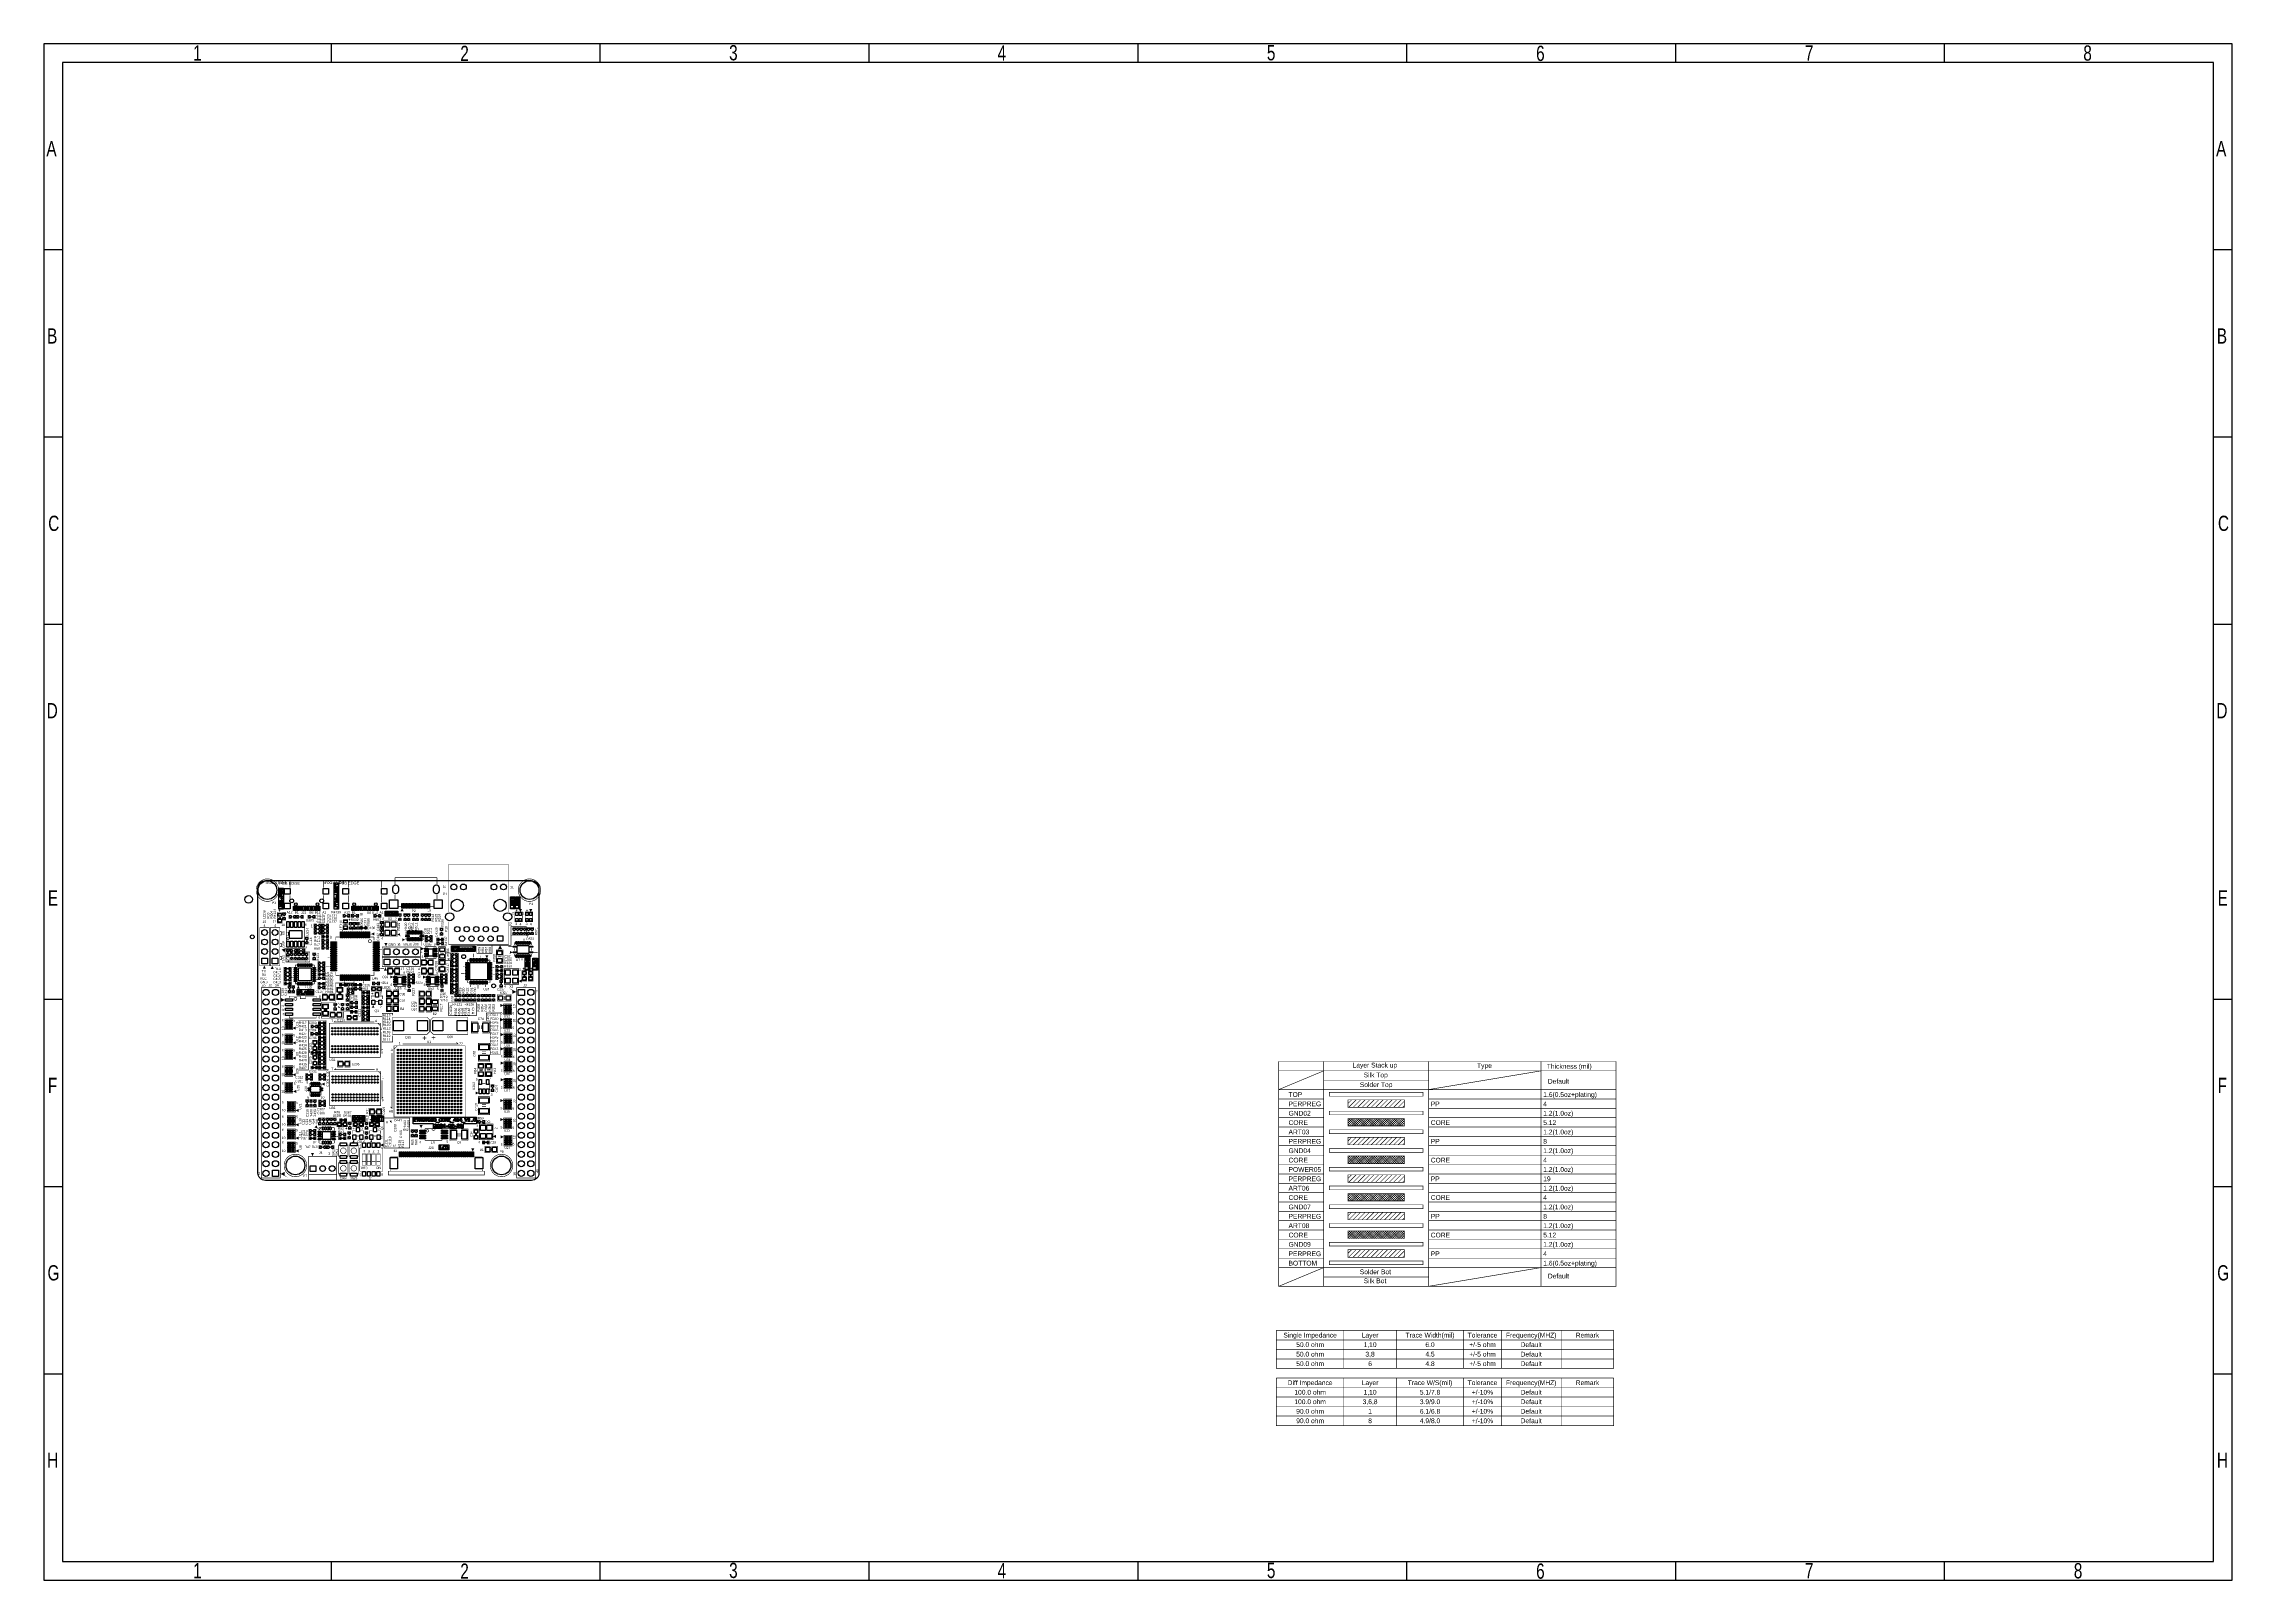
# Model space of a CAD drawing. Extents: x -57 to 527, y -107 to 303.
import ezdxf
from ezdxf.enums import TextEntityAlignment as Align

# ---------------------------------------------------------------- set-up
doc = ezdxf.new("R2010")
doc.units = 0
doc.header["$MEASUREMENT"] = 0
for name, color, linetype in [('BOARD_GEOMETRY_DIMENSION', 2, 'CONTINUOUS'), ('BOARD_GEOMETRY_OUTLINE', 3, 'CONTINUOUS'), ('BOARD_GEOMETRY_SILKSCREEN_TOP', 1, 'CONTINUOUS'), ('PACKAGE_GEOMETRY_SILKSCREEN_TOP', 4, 'CONTINUOUS'), ('PIN_TOP', 5, 'CONTINUOUS'), ('REF_DES_SILKSCREEN_TOP', 6, 'CONTINUOUS')]:
    doc.layers.add(name, color=color, linetype=linetype)

msp = doc.modelspace()

# ---------------------------------------------------------------- linework, layer by layer
at = {"layer": 'BOARD_GEOMETRY_DIMENSION'}
for points in [[(-57.15, -106.68), (526.849848, -106.68), (526.849848, 303.320196), (-57.15, 303.320196), (-57.15, -106.68)], [(521.849858, 298.319952), (-52.15001, 298.319952)], [(-52.15001, 298.319952), (-52.15001, -101.68001)], [(19.59991, 298.319952), (19.59991, 303.319942)], [(91.34983, 298.319952), (91.34983, 303.319942)], [(163.100004, 298.319952), (163.100004, 303.319942)], [(234.849924, 303.319942), (234.849924, 298.319952)], [(306.599844, 298.319952), (306.599844, 303.319942)], [(378.350018, 298.319952), (378.350018, 303.319942)], [(450.099938, 298.319952), (450.099938, 303.319942)], [(521.849858, -101.68001), (521.849858, 298.319952)], [(-52.15001, 248.320052), (-57.15, 248.320052)], [(526.849848, 248.320052), (521.849858, 248.320052)], [(-52.15001, 198.319898), (-57.15, 198.319898)], [(526.849848, 198.319898), (521.849858, 198.319898)], [(-52.15001, 148.319998), (-57.15, 148.319998)], [(526.849848, 148.319998), (521.849858, 148.319998)], [(-52.15001, 48.320198), (-57.15, 48.320198)], [(526.849848, 48.320198), (521.849858, 48.320198)], [(-52.15001, -1.679702), (-57.15, -1.679702)], [(526.849848, -1.679702), (521.849858, -1.679702)], [(-52.15001, -51.68011), (-57.15, -51.68011)], [(526.849848, -51.68011), (521.849858, -51.68011)], [(-52.15001, -101.68001), (521.849858, -101.68001)], [(19.59991, -106.68), (19.59991, -101.68001)], [(91.34983, -106.68), (91.34983, -101.68001)], [(163.100004, -106.68), (163.100004, -101.68001)], [(234.849924, -101.68001), (234.849924, -106.68)], [(306.599844, -106.68), (306.599844, -101.68001)], [(378.350018, -106.68), (378.350018, -101.68001)], [(450.099938, -106.68), (450.099938, -101.68001)]]:
    msp.add_lwpolyline(points, dxfattribs=at)
for points in [[(18.498566, 79.99984, 0.1524, 0.1524, 0), (6.998462, 79.99984, 0.1524, 0.1524, 0)], [(34.066734, 79.99984, 0.1524, 0.1524, 0), (22.56663, 79.99984, 0.1524, 0.1524, 0)], [(272.415, 31.75, 0.1524, 0.1524, 0), (362.41482, 31.75, 0.1524, 0.1524, 0), (362.41482, -28.24734, 0.1524, 0.1524, 0), (272.415, -28.24734, 0.1524, 0.1524, 0), (272.415, 31.75, 0.1524, 0.1524, 0)], [(272.415, 24.250142, 0.1524, 0.1524, 0), (284.414976, 29.250132, 0.1524, 0.1524, 0)], [(272.415, 29.250132, 0.1524, 0.1524, 0), (362.41482, 29.250132, 0.1524, 0.1524, 0)], [(284.414976, 31.75, 0.1524, 0.1524, 0), (284.414976, -28.24734, 0.1524, 0.1524, 0)], [(312.41492, 31.75, 0.1524, 0.1524, 0), (312.41492, -28.24734, 0.1524, 0.1524, 0)], [(312.41492, 24.250142, 0.1524, 0.1524, 0), (342.41486, 29.250132, 0.1524, 0.1524, 0)], [(342.41486, 31.75, 0.1524, 0.1524, 0), (342.41486, -28.24734, 0.1524, 0.1524, 0)], [(272.415, 24.250142, 0.1524, 0.1524, 0), (284.414976, 24.250142, 0.1524, 0.1524, 0)], [(272.415, 24.250142, 0.1524, 0.1524, 0), (362.41482, 24.250142, 0.1524, 0.1524, 0)], [(284.414976, 26.75001, 0.1524, 0.1524, 0), (312.41492, 26.75001, 0.1524, 0.1524, 0)], [(285.914846, 23.50008, 0.1524, 0.1524, 0), (310.908446, 23.50008, 0.1524, 0.1524, 0), (310.908446, 22.500082, 0.1524, 0.1524, 0), (285.914846, 22.500082, 0.1524, 0.1524, 0), (285.914846, 23.50008, 0.1524, 0.1524, 0)], [(312.41492, 24.250142, 0.1524, 0.1524, 0), (362.41482, 24.250142, 0.1524, 0.1524, 0)], [(272.415, 21.750274, 0.1524, 0.1524, 0), (284.414976, 21.750274, 0.1524, 0.1524, 0)], [(272.415, 19.250406, 0.1524, 0.1524, 0), (284.414976, 19.250406, 0.1524, 0.1524, 0)], [(285.914846, 18.500344, 0.1524, 0.1524, 0), (310.908446, 18.500344, 0.1524, 0.1524, 0), (310.908446, 17.500346, 0.1524, 0.1524, 0), (285.914846, 17.500346, 0.1524, 0.1524, 0), (285.914846, 18.500344, 0.1524, 0.1524, 0)], [(290.914836, 20.56003, 0.1524, 0.1524, 0), (291.834824, 21.500084, 0.1524, 0.1524, 0)], [(290.914836, 21.500084, 0.1524, 0.1524, 0), (305.914806, 21.500084, 0.1524, 0.1524, 0), (305.914806, 19.500088, 0.1524, 0.1524, 0), (290.914836, 19.500088, 0.1524, 0.1524, 0), (290.914836, 21.500084, 0.1524, 0.1524, 0)], [(291.05479, 19.500088, 0.1524, 0.1524, 0), (293.054786, 21.500084, 0.1524, 0.1524, 0)], [(292.254686, 19.500088, 0.1524, 0.1524, 0), (294.254682, 21.500084, 0.1524, 0.1524, 0)], [(293.454582, 19.500088, 0.1524, 0.1524, 0), (295.454578, 21.500084, 0.1524, 0.1524, 0)], [(294.654478, 19.500088, 0.1524, 0.1524, 0), (296.654474, 21.500084, 0.1524, 0.1524, 0)], [(295.854374, 19.500088, 0.1524, 0.1524, 0), (297.85437, 21.500084, 0.1524, 0.1524, 0)], [(297.05427, 19.500088, 0.1524, 0.1524, 0), (299.054266, 21.500084, 0.1524, 0.1524, 0)], [(298.254166, 19.500088, 0.1524, 0.1524, 0), (300.254162, 21.500084, 0.1524, 0.1524, 0)], [(299.454062, 19.500088, 0.1524, 0.1524, 0), (301.454058, 21.500084, 0.1524, 0.1524, 0)], [(300.653958, 19.500088, 0.1524, 0.1524, 0), (302.653954, 21.500084, 0.1524, 0.1524, 0)], [(301.853854, 19.500088, 0.1524, 0.1524, 0), (303.85385, 21.500084, 0.1524, 0.1524, 0)], [(303.05375, 19.500088, 0.1524, 0.1524, 0), (305.053746, 21.500084, 0.1524, 0.1524, 0)], [(304.254916, 19.500088, 0.1524, 0.1524, 0), (305.914806, 21.159978, 0.1524, 0.1524, 0)], [(305.454812, 19.500088, 0.1524, 0.1524, 0), (305.914806, 19.959828, 0.1524, 0.1524, 0)], [(312.41492, 21.750274, 0.1524, 0.1524, 0), (362.41482, 21.750274, 0.1524, 0.1524, 0)], [(312.41492, 19.250406, 0.1524, 0.1524, 0), (362.41482, 19.250406, 0.1524, 0.1524, 0)], [(272.415, 16.750538, 0.1524, 0.1524, 0), (284.414976, 16.750538, 0.1524, 0.1524, 0)], [(272.415, 14.25067, 0.1524, 0.1524, 0), (284.414976, 14.25067, 0.1524, 0.1524, 0)], [(272.415, 11.750802, 0.1524, 0.1524, 0), (284.414976, 11.750802, 0.1524, 0.1524, 0)], [(285.914846, 13.500608, 0.1524, 0.1524, 0), (310.908446, 13.500608, 0.1524, 0.1524, 0), (310.908446, 12.50061, 0.1524, 0.1524, 0), (285.914846, 12.50061, 0.1524, 0.1524, 0), (285.914846, 13.500608, 0.1524, 0.1524, 0)], [(290.914836, 14.760194, 0.1524, 0.1524, 0), (292.65499, 16.500348, 0.1524, 0.1524, 0)], [(290.914836, 15.360396, 0.1524, 0.1524, 0), (292.054788, 16.500348, 0.1524, 0.1524, 0)], [(290.914836, 15.960344, 0.1524, 0.1524, 0), (291.45484, 16.500348, 0.1524, 0.1524, 0)], [(290.914836, 16.500348, 0.1524, 0.1524, 0), (305.914806, 16.500348, 0.1524, 0.1524, 0), (305.914806, 14.500352, 0.1524, 0.1524, 0), (290.914836, 14.500352, 0.1524, 0.1524, 0), (290.914836, 16.500348, 0.1524, 0.1524, 0)], [(290.914836, 16.140176, 0.1524, 0.1524, 0), (292.554914, 14.500352, 0.1524, 0.1524, 0)], [(290.914836, 15.540228, 0.1524, 0.1524, 0), (291.954966, 14.500352, 0.1524, 0.1524, 0)], [(290.914836, 14.94028, 0.1524, 0.1524, 0), (291.355018, 14.500352, 0.1524, 0.1524, 0)], [(291.154866, 16.500348, 0.1524, 0.1524, 0), (293.154862, 14.500352, 0.1524, 0.1524, 0)], [(291.254942, 14.500352, 0.1524, 0.1524, 0), (293.254938, 16.500348, 0.1524, 0.1524, 0)], [(291.754814, 16.500348, 0.1524, 0.1524, 0), (293.75481, 14.500352, 0.1524, 0.1524, 0)], [(291.85489, 14.500352, 0.1524, 0.1524, 0), (293.854886, 16.500348, 0.1524, 0.1524, 0)], [(292.354762, 16.500348, 0.1524, 0.1524, 0), (294.354758, 14.500352, 0.1524, 0.1524, 0)], [(292.454838, 14.500352, 0.1524, 0.1524, 0), (294.454834, 16.500348, 0.1524, 0.1524, 0)], [(292.95471, 16.500348, 0.1524, 0.1524, 0), (294.954706, 14.500352, 0.1524, 0.1524, 0)], [(293.054786, 14.500352, 0.1524, 0.1524, 0), (295.054782, 16.500348, 0.1524, 0.1524, 0)], [(293.554658, 16.500348, 0.1524, 0.1524, 0), (295.554654, 14.500352, 0.1524, 0.1524, 0)], [(293.654734, 14.500352, 0.1524, 0.1524, 0), (295.65473, 16.500348, 0.1524, 0.1524, 0)], [(294.154606, 16.500348, 0.1524, 0.1524, 0), (296.154602, 14.500352, 0.1524, 0.1524, 0)], [(294.254682, 14.500352, 0.1524, 0.1524, 0), (296.254678, 16.500348, 0.1524, 0.1524, 0)], [(294.754554, 16.500348, 0.1524, 0.1524, 0), (296.75455, 14.500352, 0.1524, 0.1524, 0)], [(294.85463, 14.500352, 0.1524, 0.1524, 0), (296.854626, 16.500348, 0.1524, 0.1524, 0)], [(295.354502, 16.500348, 0.1524, 0.1524, 0), (297.354498, 14.500352, 0.1524, 0.1524, 0)], [(295.454578, 14.500352, 0.1524, 0.1524, 0), (297.454574, 16.500348, 0.1524, 0.1524, 0)], [(295.95445, 16.500348, 0.1524, 0.1524, 0), (297.954446, 14.500352, 0.1524, 0.1524, 0)], [(296.054526, 14.500352, 0.1524, 0.1524, 0), (298.054522, 16.500348, 0.1524, 0.1524, 0)], [(296.554398, 16.500348, 0.1524, 0.1524, 0), (298.554394, 14.500352, 0.1524, 0.1524, 0)], [(296.654474, 14.500352, 0.1524, 0.1524, 0), (298.65447, 16.500348, 0.1524, 0.1524, 0)], [(297.154346, 16.500348, 0.1524, 0.1524, 0), (299.154342, 14.500352, 0.1524, 0.1524, 0)], [(297.254422, 14.500352, 0.1524, 0.1524, 0), (299.254418, 16.500348, 0.1524, 0.1524, 0)], [(297.754294, 16.500348, 0.1524, 0.1524, 0), (299.75429, 14.500352, 0.1524, 0.1524, 0)], [(297.85437, 14.500352, 0.1524, 0.1524, 0), (299.854366, 16.500348, 0.1524, 0.1524, 0)], [(298.354242, 16.500348, 0.1524, 0.1524, 0), (300.354238, 14.500352, 0.1524, 0.1524, 0)], [(298.454318, 14.500352, 0.1524, 0.1524, 0), (300.454314, 16.500348, 0.1524, 0.1524, 0)], [(298.95419, 16.500348, 0.1524, 0.1524, 0), (300.954186, 14.500352, 0.1524, 0.1524, 0)], [(299.054266, 14.500352, 0.1524, 0.1524, 0), (301.054262, 16.500348, 0.1524, 0.1524, 0)], [(299.554138, 16.500348, 0.1524, 0.1524, 0), (301.554134, 14.500352, 0.1524, 0.1524, 0)], [(299.654214, 14.500352, 0.1524, 0.1524, 0), (301.65421, 16.500348, 0.1524, 0.1524, 0)], [(300.154086, 16.500348, 0.1524, 0.1524, 0), (302.154082, 14.500352, 0.1524, 0.1524, 0)], [(300.254162, 14.500352, 0.1524, 0.1524, 0), (302.254158, 16.500348, 0.1524, 0.1524, 0)], [(300.754034, 16.500348, 0.1524, 0.1524, 0), (302.75403, 14.500352, 0.1524, 0.1524, 0)], [(300.85411, 14.500352, 0.1524, 0.1524, 0), (302.854106, 16.500348, 0.1524, 0.1524, 0)], [(301.353982, 16.500348, 0.1524, 0.1524, 0), (303.353978, 14.500352, 0.1524, 0.1524, 0)], [(301.454058, 14.500352, 0.1524, 0.1524, 0), (303.454054, 16.500348, 0.1524, 0.1524, 0)], [(301.95393, 16.500348, 0.1524, 0.1524, 0), (303.953926, 14.500352, 0.1524, 0.1524, 0)], [(302.054006, 14.500352, 0.1524, 0.1524, 0), (304.054002, 16.500348, 0.1524, 0.1524, 0)], [(302.553878, 16.500348, 0.1524, 0.1524, 0), (304.553874, 14.500352, 0.1524, 0.1524, 0)], [(302.653954, 14.500352, 0.1524, 0.1524, 0), (304.65395, 16.500348, 0.1524, 0.1524, 0)], [(303.153826, 16.500348, 0.1524, 0.1524, 0), (305.153822, 14.500352, 0.1524, 0.1524, 0)], [(303.253902, 14.500352, 0.1524, 0.1524, 0), (305.253898, 16.500348, 0.1524, 0.1524, 0)], [(303.753774, 16.500348, 0.1524, 0.1524, 0), (305.75377, 14.500352, 0.1524, 0.1524, 0)], [(303.85385, 14.500352, 0.1524, 0.1524, 0), (305.853846, 16.500348, 0.1524, 0.1524, 0)], [(304.354992, 16.500348, 0.1524, 0.1524, 0), (305.914806, 14.950186, 0.1524, 0.1524, 0)], [(305.914806, 15.960344, 0.1524, 0.1524, 0), (304.454814, 14.500352, 0.1524, 0.1524, 0)], [(304.95494, 16.500348, 0.1524, 0.1524, 0), (305.914806, 15.550388, 0.1524, 0.1524, 0)], [(305.914806, 15.360396, 0.1524, 0.1524, 0), (305.055016, 14.500352, 0.1524, 0.1524, 0)], [(305.554888, 16.500348, 0.1524, 0.1524, 0), (305.914806, 16.140176, 0.1524, 0.1524, 0)], [(305.914806, 14.760194, 0.1524, 0.1524, 0), (305.654964, 14.500352, 0.1524, 0.1524, 0)], [(312.41492, 16.750538, 0.1524, 0.1524, 0), (362.41482, 16.750538, 0.1524, 0.1524, 0)], [(312.41492, 14.25067, 0.1524, 0.1524, 0), (362.41482, 14.25067, 0.1524, 0.1524, 0)], [(312.41492, 11.750802, 0.1524, 0.1524, 0), (362.41482, 11.750802, 0.1524, 0.1524, 0)], [(272.415, 9.250934, 0.1524, 0.1524, 0), (284.414976, 9.250934, 0.1524, 0.1524, 0)], [(272.415, 6.751066, 0.1524, 0.1524, 0), (284.414976, 6.751066, 0.1524, 0.1524, 0)], [(285.914846, 8.500872, 0.1524, 0.1524, 0), (310.908446, 8.500872, 0.1524, 0.1524, 0), (310.908446, 7.500874, 0.1524, 0.1524, 0), (285.914846, 7.500874, 0.1524, 0.1524, 0), (285.914846, 8.500872, 0.1524, 0.1524, 0)], [(290.914836, 10.560558, 0.1524, 0.1524, 0), (291.834824, 11.500612, 0.1524, 0.1524, 0)], [(290.914836, 11.500612, 0.1524, 0.1524, 0), (305.914806, 11.500612, 0.1524, 0.1524, 0), (305.914806, 9.500616, 0.1524, 0.1524, 0), (290.914836, 9.500616, 0.1524, 0.1524, 0), (290.914836, 11.500612, 0.1524, 0.1524, 0)], [(290.914836, 4.760722, 0.1524, 0.1524, 0), (292.65499, 6.500876, 0.1524, 0.1524, 0)], [(290.914836, 5.360924, 0.1524, 0.1524, 0), (292.054788, 6.500876, 0.1524, 0.1524, 0)], [(290.914836, 5.960872, 0.1524, 0.1524, 0), (291.45484, 6.500876, 0.1524, 0.1524, 0)], [(290.914836, 6.500876, 0.1524, 0.1524, 0), (305.914806, 6.500876, 0.1524, 0.1524, 0), (305.914806, 4.50088, 0.1524, 0.1524, 0), (290.914836, 4.50088, 0.1524, 0.1524, 0), (290.914836, 6.500876, 0.1524, 0.1524, 0)], [(290.914836, 6.140704, 0.1524, 0.1524, 0), (292.554914, 4.50088, 0.1524, 0.1524, 0)], [(291.05479, 9.500616, 0.1524, 0.1524, 0), (293.054786, 11.500612, 0.1524, 0.1524, 0)], [(291.154866, 6.500876, 0.1524, 0.1524, 0), (293.154862, 4.50088, 0.1524, 0.1524, 0)], [(291.254942, 4.50088, 0.1524, 0.1524, 0), (293.254938, 6.500876, 0.1524, 0.1524, 0)], [(291.754814, 6.500876, 0.1524, 0.1524, 0), (293.75481, 4.50088, 0.1524, 0.1524, 0)], [(291.85489, 4.50088, 0.1524, 0.1524, 0), (293.854886, 6.500876, 0.1524, 0.1524, 0)], [(292.254686, 9.500616, 0.1524, 0.1524, 0), (294.254682, 11.500612, 0.1524, 0.1524, 0)], [(292.354762, 6.500876, 0.1524, 0.1524, 0), (294.354758, 4.50088, 0.1524, 0.1524, 0)], [(292.454838, 4.50088, 0.1524, 0.1524, 0), (294.454834, 6.500876, 0.1524, 0.1524, 0)], [(292.95471, 6.500876, 0.1524, 0.1524, 0), (294.954706, 4.50088, 0.1524, 0.1524, 0)], [(293.054786, 4.50088, 0.1524, 0.1524, 0), (295.054782, 6.500876, 0.1524, 0.1524, 0)], [(293.454582, 9.500616, 0.1524, 0.1524, 0), (295.454578, 11.500612, 0.1524, 0.1524, 0)], [(293.554658, 6.500876, 0.1524, 0.1524, 0), (295.554654, 4.50088, 0.1524, 0.1524, 0)], [(293.654734, 4.50088, 0.1524, 0.1524, 0), (295.65473, 6.500876, 0.1524, 0.1524, 0)], [(294.154606, 6.500876, 0.1524, 0.1524, 0), (296.154602, 4.50088, 0.1524, 0.1524, 0)], [(294.254682, 4.50088, 0.1524, 0.1524, 0), (296.254678, 6.500876, 0.1524, 0.1524, 0)], [(294.654478, 9.500616, 0.1524, 0.1524, 0), (296.654474, 11.500612, 0.1524, 0.1524, 0)], [(294.754554, 6.500876, 0.1524, 0.1524, 0), (296.75455, 4.50088, 0.1524, 0.1524, 0)], [(294.85463, 4.50088, 0.1524, 0.1524, 0), (296.854626, 6.500876, 0.1524, 0.1524, 0)], [(295.354502, 6.500876, 0.1524, 0.1524, 0), (297.354498, 4.50088, 0.1524, 0.1524, 0)], [(295.454578, 4.50088, 0.1524, 0.1524, 0), (297.454574, 6.500876, 0.1524, 0.1524, 0)], [(295.854374, 9.500616, 0.1524, 0.1524, 0), (297.85437, 11.500612, 0.1524, 0.1524, 0)], [(295.95445, 6.500876, 0.1524, 0.1524, 0), (297.954446, 4.50088, 0.1524, 0.1524, 0)], [(296.054526, 4.50088, 0.1524, 0.1524, 0), (298.054522, 6.500876, 0.1524, 0.1524, 0)], [(296.554398, 6.500876, 0.1524, 0.1524, 0), (298.554394, 4.50088, 0.1524, 0.1524, 0)], [(296.654474, 4.50088, 0.1524, 0.1524, 0), (298.65447, 6.500876, 0.1524, 0.1524, 0)], [(297.05427, 9.500616, 0.1524, 0.1524, 0), (299.054266, 11.500612, 0.1524, 0.1524, 0)], [(297.154346, 6.500876, 0.1524, 0.1524, 0), (299.154342, 4.50088, 0.1524, 0.1524, 0)], [(297.254422, 4.50088, 0.1524, 0.1524, 0), (299.254418, 6.500876, 0.1524, 0.1524, 0)], [(297.754294, 6.500876, 0.1524, 0.1524, 0), (299.75429, 4.50088, 0.1524, 0.1524, 0)], [(297.85437, 4.50088, 0.1524, 0.1524, 0), (299.854366, 6.500876, 0.1524, 0.1524, 0)], [(298.254166, 9.500616, 0.1524, 0.1524, 0), (300.254162, 11.500612, 0.1524, 0.1524, 0)], [(298.354242, 6.500876, 0.1524, 0.1524, 0), (300.354238, 4.50088, 0.1524, 0.1524, 0)], [(298.454318, 4.50088, 0.1524, 0.1524, 0), (300.454314, 6.500876, 0.1524, 0.1524, 0)], [(298.95419, 6.500876, 0.1524, 0.1524, 0), (300.954186, 4.50088, 0.1524, 0.1524, 0)], [(299.054266, 4.50088, 0.1524, 0.1524, 0), (301.054262, 6.500876, 0.1524, 0.1524, 0)], [(299.454062, 9.500616, 0.1524, 0.1524, 0), (301.454058, 11.500612, 0.1524, 0.1524, 0)], [(299.554138, 6.500876, 0.1524, 0.1524, 0), (301.554134, 4.50088, 0.1524, 0.1524, 0)], [(299.654214, 4.50088, 0.1524, 0.1524, 0), (301.65421, 6.500876, 0.1524, 0.1524, 0)], [(300.154086, 6.500876, 0.1524, 0.1524, 0), (302.154082, 4.50088, 0.1524, 0.1524, 0)], [(300.254162, 4.50088, 0.1524, 0.1524, 0), (302.254158, 6.500876, 0.1524, 0.1524, 0)], [(300.653958, 9.500616, 0.1524, 0.1524, 0), (302.653954, 11.500612, 0.1524, 0.1524, 0)], [(300.754034, 6.500876, 0.1524, 0.1524, 0), (302.75403, 4.50088, 0.1524, 0.1524, 0)], [(300.85411, 4.50088, 0.1524, 0.1524, 0), (302.854106, 6.500876, 0.1524, 0.1524, 0)], [(301.353982, 6.500876, 0.1524, 0.1524, 0), (303.353978, 4.50088, 0.1524, 0.1524, 0)], [(301.454058, 4.50088, 0.1524, 0.1524, 0), (303.454054, 6.500876, 0.1524, 0.1524, 0)], [(301.853854, 9.500616, 0.1524, 0.1524, 0), (303.85385, 11.500612, 0.1524, 0.1524, 0)], [(301.95393, 6.500876, 0.1524, 0.1524, 0), (303.953926, 4.50088, 0.1524, 0.1524, 0)], [(302.054006, 4.50088, 0.1524, 0.1524, 0), (304.054002, 6.500876, 0.1524, 0.1524, 0)], [(302.553878, 6.500876, 0.1524, 0.1524, 0), (304.553874, 4.50088, 0.1524, 0.1524, 0)], [(302.653954, 4.50088, 0.1524, 0.1524, 0), (304.65395, 6.500876, 0.1524, 0.1524, 0)], [(303.05375, 9.500616, 0.1524, 0.1524, 0), (305.053746, 11.500612, 0.1524, 0.1524, 0)], [(303.153826, 6.500876, 0.1524, 0.1524, 0), (305.153822, 4.50088, 0.1524, 0.1524, 0)], [(303.253902, 4.50088, 0.1524, 0.1524, 0), (305.253898, 6.500876, 0.1524, 0.1524, 0)], [(303.753774, 6.500876, 0.1524, 0.1524, 0), (305.75377, 4.50088, 0.1524, 0.1524, 0)], [(303.85385, 4.50088, 0.1524, 0.1524, 0), (305.853846, 6.500876, 0.1524, 0.1524, 0)], [(304.254916, 9.500616, 0.1524, 0.1524, 0), (305.914806, 11.160506, 0.1524, 0.1524, 0)], [(304.354992, 6.500876, 0.1524, 0.1524, 0), (305.914806, 4.950714, 0.1524, 0.1524, 0)], [(305.914806, 5.960872, 0.1524, 0.1524, 0), (304.454814, 4.50088, 0.1524, 0.1524, 0)], [(304.95494, 6.500876, 0.1524, 0.1524, 0), (305.914806, 5.550916, 0.1524, 0.1524, 0)], [(305.454812, 9.500616, 0.1524, 0.1524, 0), (305.914806, 9.960356, 0.1524, 0.1524, 0)], [(305.554888, 6.500876, 0.1524, 0.1524, 0), (305.914806, 6.140704, 0.1524, 0.1524, 0)], [(312.41492, 9.250934, 0.1524, 0.1524, 0), (362.41482, 9.250934, 0.1524, 0.1524, 0)], [(312.41492, 6.751066, 0.1524, 0.1524, 0), (362.41482, 6.751066, 0.1524, 0.1524, 0)], [(272.415, 4.251198, 0.1524, 0.1524, 0), (284.414976, 4.251198, 0.1524, 0.1524, 0)], [(272.415, 1.75133, 0.1524, 0.1524, 0), (284.414976, 1.75133, 0.1524, 0.1524, 0)], [(285.914846, 3.501136, 0.1524, 0.1524, 0), (310.908446, 3.501136, 0.1524, 0.1524, 0), (310.908446, 2.501138, 0.1524, 0.1524, 0), (285.914846, 2.501138, 0.1524, 0.1524, 0), (285.914846, 3.501136, 0.1524, 0.1524, 0)], [(290.914836, 5.540756, 0.1524, 0.1524, 0), (291.954966, 4.50088, 0.1524, 0.1524, 0)], [(290.914836, 4.940808, 0.1524, 0.1524, 0), (291.355018, 4.50088, 0.1524, 0.1524, 0)], [(290.914836, 0.561086, 0.1524, 0.1524, 0), (291.834824, 1.50114, 0.1524, 0.1524, 0)], [(290.914836, 1.50114, 0.1524, 0.1524, 0), (305.914806, 1.50114, 0.1524, 0.1524, 0), (305.914806, -0.498856, 0.1524, 0.1524, 0), (290.914836, -0.498856, 0.1524, 0.1524, 0), (290.914836, 1.50114, 0.1524, 0.1524, 0)], [(291.05479, -0.498856, 0.1524, 0.1524, 0), (293.054786, 1.50114, 0.1524, 0.1524, 0)], [(292.254686, -0.498856, 0.1524, 0.1524, 0), (294.254682, 1.50114, 0.1524, 0.1524, 0)], [(293.454582, -0.498856, 0.1524, 0.1524, 0), (295.454578, 1.50114, 0.1524, 0.1524, 0)], [(294.654478, -0.498856, 0.1524, 0.1524, 0), (296.654474, 1.50114, 0.1524, 0.1524, 0)], [(295.854374, -0.498856, 0.1524, 0.1524, 0), (297.85437, 1.50114, 0.1524, 0.1524, 0)], [(297.05427, -0.498856, 0.1524, 0.1524, 0), (299.054266, 1.50114, 0.1524, 0.1524, 0)], [(298.254166, -0.498856, 0.1524, 0.1524, 0), (300.254162, 1.50114, 0.1524, 0.1524, 0)], [(299.454062, -0.498856, 0.1524, 0.1524, 0), (301.454058, 1.50114, 0.1524, 0.1524, 0)], [(300.653958, -0.498856, 0.1524, 0.1524, 0), (302.653954, 1.50114, 0.1524, 0.1524, 0)], [(301.853854, -0.498856, 0.1524, 0.1524, 0), (303.85385, 1.50114, 0.1524, 0.1524, 0)], [(303.05375, -0.498856, 0.1524, 0.1524, 0), (305.053746, 1.50114, 0.1524, 0.1524, 0)], [(304.254916, -0.498856, 0.1524, 0.1524, 0), (305.914806, 1.161034, 0.1524, 0.1524, 0)], [(305.914806, 5.360924, 0.1524, 0.1524, 0), (305.055016, 4.50088, 0.1524, 0.1524, 0)], [(305.454812, -0.498856, 0.1524, 0.1524, 0), (305.914806, -0.039116, 0.1524, 0.1524, 0)], [(305.914806, 4.760722, 0.1524, 0.1524, 0), (305.654964, 4.50088, 0.1524, 0.1524, 0)], [(312.41492, 4.251198, 0.1524, 0.1524, 0), (362.41482, 4.251198, 0.1524, 0.1524, 0)], [(312.41492, 1.75133, 0.1524, 0.1524, 0), (362.41482, 1.75133, 0.1524, 0.1524, 0)], [(272.415, -0.748538, 0.1524, 0.1524, 0), (284.414976, -0.748538, 0.1524, 0.1524, 0)], [(272.415, -3.248406, 0.1524, 0.1524, 0), (284.414976, -3.248406, 0.1524, 0.1524, 0)], [(272.415, -5.748274, 0.1524, 0.1524, 0), (284.414976, -5.748274, 0.1524, 0.1524, 0)], [(285.914846, -1.4986, 0.1524, 0.1524, 0), (310.908446, -1.4986, 0.1524, 0.1524, 0), (310.908446, -2.498598, 0.1524, 0.1524, 0), (285.914846, -2.498598, 0.1524, 0.1524, 0), (285.914846, -1.4986, 0.1524, 0.1524, 0)], [(290.914836, -5.23875, 0.1524, 0.1524, 0), (292.65499, -3.498596, 0.1524, 0.1524, 0)], [(290.914836, -4.638548, 0.1524, 0.1524, 0), (292.054788, -3.498596, 0.1524, 0.1524, 0)], [(290.914836, -4.0386, 0.1524, 0.1524, 0), (291.45484, -3.498596, 0.1524, 0.1524, 0)], [(290.914836, -3.498596, 0.1524, 0.1524, 0), (305.914806, -3.498596, 0.1524, 0.1524, 0), (305.914806, -5.498592, 0.1524, 0.1524, 0), (290.914836, -5.498592, 0.1524, 0.1524, 0), (290.914836, -3.498596, 0.1524, 0.1524, 0)], [(290.914836, -3.858768, 0.1524, 0.1524, 0), (292.554914, -5.498592, 0.1524, 0.1524, 0)], [(290.914836, -4.458716, 0.1524, 0.1524, 0), (291.954966, -5.498592, 0.1524, 0.1524, 0)], [(290.914836, -5.058664, 0.1524, 0.1524, 0), (291.355018, -5.498592, 0.1524, 0.1524, 0)], [(291.154866, -3.498596, 0.1524, 0.1524, 0), (293.154862, -5.498592, 0.1524, 0.1524, 0)], [(291.254942, -5.498592, 0.1524, 0.1524, 0), (293.254938, -3.498596, 0.1524, 0.1524, 0)], [(291.754814, -3.498596, 0.1524, 0.1524, 0), (293.75481, -5.498592, 0.1524, 0.1524, 0)], [(291.85489, -5.498592, 0.1524, 0.1524, 0), (293.854886, -3.498596, 0.1524, 0.1524, 0)], [(292.354762, -3.498596, 0.1524, 0.1524, 0), (294.354758, -5.498592, 0.1524, 0.1524, 0)], [(292.454838, -5.498592, 0.1524, 0.1524, 0), (294.454834, -3.498596, 0.1524, 0.1524, 0)], [(292.95471, -3.498596, 0.1524, 0.1524, 0), (294.954706, -5.498592, 0.1524, 0.1524, 0)], [(293.054786, -5.498592, 0.1524, 0.1524, 0), (295.054782, -3.498596, 0.1524, 0.1524, 0)], [(293.554658, -3.498596, 0.1524, 0.1524, 0), (295.554654, -5.498592, 0.1524, 0.1524, 0)], [(293.654734, -5.498592, 0.1524, 0.1524, 0), (295.65473, -3.498596, 0.1524, 0.1524, 0)], [(294.154606, -3.498596, 0.1524, 0.1524, 0), (296.154602, -5.498592, 0.1524, 0.1524, 0)], [(294.254682, -5.498592, 0.1524, 0.1524, 0), (296.254678, -3.498596, 0.1524, 0.1524, 0)], [(294.754554, -3.498596, 0.1524, 0.1524, 0), (296.75455, -5.498592, 0.1524, 0.1524, 0)], [(294.85463, -5.498592, 0.1524, 0.1524, 0), (296.854626, -3.498596, 0.1524, 0.1524, 0)], [(295.354502, -3.498596, 0.1524, 0.1524, 0), (297.354498, -5.498592, 0.1524, 0.1524, 0)], [(295.454578, -5.498592, 0.1524, 0.1524, 0), (297.454574, -3.498596, 0.1524, 0.1524, 0)], [(295.95445, -3.498596, 0.1524, 0.1524, 0), (297.954446, -5.498592, 0.1524, 0.1524, 0)], [(296.054526, -5.498592, 0.1524, 0.1524, 0), (298.054522, -3.498596, 0.1524, 0.1524, 0)], [(296.554398, -3.498596, 0.1524, 0.1524, 0), (298.554394, -5.498592, 0.1524, 0.1524, 0)], [(296.654474, -5.498592, 0.1524, 0.1524, 0), (298.65447, -3.498596, 0.1524, 0.1524, 0)], [(297.154346, -3.498596, 0.1524, 0.1524, 0), (299.154342, -5.498592, 0.1524, 0.1524, 0)], [(297.254422, -5.498592, 0.1524, 0.1524, 0), (299.254418, -3.498596, 0.1524, 0.1524, 0)], [(297.754294, -3.498596, 0.1524, 0.1524, 0), (299.75429, -5.498592, 0.1524, 0.1524, 0)], [(297.85437, -5.498592, 0.1524, 0.1524, 0), (299.854366, -3.498596, 0.1524, 0.1524, 0)], [(298.354242, -3.498596, 0.1524, 0.1524, 0), (300.354238, -5.498592, 0.1524, 0.1524, 0)], [(298.454318, -5.498592, 0.1524, 0.1524, 0), (300.454314, -3.498596, 0.1524, 0.1524, 0)], [(298.95419, -3.498596, 0.1524, 0.1524, 0), (300.954186, -5.498592, 0.1524, 0.1524, 0)], [(299.054266, -5.498592, 0.1524, 0.1524, 0), (301.054262, -3.498596, 0.1524, 0.1524, 0)], [(299.554138, -3.498596, 0.1524, 0.1524, 0), (301.554134, -5.498592, 0.1524, 0.1524, 0)], [(299.654214, -5.498592, 0.1524, 0.1524, 0), (301.65421, -3.498596, 0.1524, 0.1524, 0)], [(300.154086, -3.498596, 0.1524, 0.1524, 0), (302.154082, -5.498592, 0.1524, 0.1524, 0)], [(300.254162, -5.498592, 0.1524, 0.1524, 0), (302.254158, -3.498596, 0.1524, 0.1524, 0)], [(300.754034, -3.498596, 0.1524, 0.1524, 0), (302.75403, -5.498592, 0.1524, 0.1524, 0)], [(300.85411, -5.498592, 0.1524, 0.1524, 0), (302.854106, -3.498596, 0.1524, 0.1524, 0)], [(301.353982, -3.498596, 0.1524, 0.1524, 0), (303.353978, -5.498592, 0.1524, 0.1524, 0)], [(301.454058, -5.498592, 0.1524, 0.1524, 0), (303.454054, -3.498596, 0.1524, 0.1524, 0)], [(301.95393, -3.498596, 0.1524, 0.1524, 0), (303.953926, -5.498592, 0.1524, 0.1524, 0)], [(302.054006, -5.498592, 0.1524, 0.1524, 0), (304.054002, -3.498596, 0.1524, 0.1524, 0)], [(302.553878, -3.498596, 0.1524, 0.1524, 0), (304.553874, -5.498592, 0.1524, 0.1524, 0)], [(302.653954, -5.498592, 0.1524, 0.1524, 0), (304.65395, -3.498596, 0.1524, 0.1524, 0)], [(303.153826, -3.498596, 0.1524, 0.1524, 0), (305.153822, -5.498592, 0.1524, 0.1524, 0)], [(303.253902, -5.498592, 0.1524, 0.1524, 0), (305.253898, -3.498596, 0.1524, 0.1524, 0)], [(303.753774, -3.498596, 0.1524, 0.1524, 0), (305.75377, -5.498592, 0.1524, 0.1524, 0)], [(303.85385, -5.498592, 0.1524, 0.1524, 0), (305.853846, -3.498596, 0.1524, 0.1524, 0)], [(304.354992, -3.498596, 0.1524, 0.1524, 0), (305.914806, -5.048758, 0.1524, 0.1524, 0)], [(305.914806, -4.0386, 0.1524, 0.1524, 0), (304.454814, -5.498592, 0.1524, 0.1524, 0)], [(304.95494, -3.498596, 0.1524, 0.1524, 0), (305.914806, -4.448556, 0.1524, 0.1524, 0)], [(305.914806, -4.638548, 0.1524, 0.1524, 0), (305.055016, -5.498592, 0.1524, 0.1524, 0)], [(305.554888, -3.498596, 0.1524, 0.1524, 0), (305.914806, -3.858768, 0.1524, 0.1524, 0)], [(305.914806, -5.23875, 0.1524, 0.1524, 0), (305.654964, -5.498592, 0.1524, 0.1524, 0)], [(312.41492, -0.748538, 0.1524, 0.1524, 0), (362.41482, -0.748538, 0.1524, 0.1524, 0)], [(312.41492, -3.248406, 0.1524, 0.1524, 0), (362.41482, -3.248406, 0.1524, 0.1524, 0)], [(312.41492, -5.748274, 0.1524, 0.1524, 0), (362.41482, -5.748274, 0.1524, 0.1524, 0)], [(272.415, -8.248142, 0.1524, 0.1524, 0), (284.414976, -8.248142, 0.1524, 0.1524, 0)], [(272.415, -10.74801, 0.1524, 0.1524, 0), (284.414976, -10.74801, 0.1524, 0.1524, 0)], [(285.914846, -6.498336, 0.1524, 0.1524, 0), (310.908446, -6.498336, 0.1524, 0.1524, 0), (310.908446, -7.498334, 0.1524, 0.1524, 0), (285.914846, -7.498334, 0.1524, 0.1524, 0), (285.914846, -6.498336, 0.1524, 0.1524, 0)], [(285.914846, -11.498072, 0.1524, 0.1524, 0), (310.908446, -11.498072, 0.1524, 0.1524, 0), (310.908446, -12.49807, 0.1524, 0.1524, 0), (285.914846, -12.49807, 0.1524, 0.1524, 0), (285.914846, -11.498072, 0.1524, 0.1524, 0)], [(290.914836, -9.438386, 0.1524, 0.1524, 0), (291.834824, -8.498332, 0.1524, 0.1524, 0)], [(290.914836, -8.498332, 0.1524, 0.1524, 0), (305.914806, -8.498332, 0.1524, 0.1524, 0), (305.914806, -10.498328, 0.1524, 0.1524, 0), (290.914836, -10.498328, 0.1524, 0.1524, 0), (290.914836, -8.498332, 0.1524, 0.1524, 0)], [(291.05479, -10.498328, 0.1524, 0.1524, 0), (293.054786, -8.498332, 0.1524, 0.1524, 0)], [(292.254686, -10.498328, 0.1524, 0.1524, 0), (294.254682, -8.498332, 0.1524, 0.1524, 0)], [(293.454582, -10.498328, 0.1524, 0.1524, 0), (295.454578, -8.498332, 0.1524, 0.1524, 0)], [(294.654478, -10.498328, 0.1524, 0.1524, 0), (296.654474, -8.498332, 0.1524, 0.1524, 0)], [(295.854374, -10.498328, 0.1524, 0.1524, 0), (297.85437, -8.498332, 0.1524, 0.1524, 0)], [(297.05427, -10.498328, 0.1524, 0.1524, 0), (299.054266, -8.498332, 0.1524, 0.1524, 0)], [(298.254166, -10.498328, 0.1524, 0.1524, 0), (300.254162, -8.498332, 0.1524, 0.1524, 0)], [(299.454062, -10.498328, 0.1524, 0.1524, 0), (301.454058, -8.498332, 0.1524, 0.1524, 0)], [(300.653958, -10.498328, 0.1524, 0.1524, 0), (302.653954, -8.498332, 0.1524, 0.1524, 0)], [(301.853854, -10.498328, 0.1524, 0.1524, 0), (303.85385, -8.498332, 0.1524, 0.1524, 0)], [(303.05375, -10.498328, 0.1524, 0.1524, 0), (305.053746, -8.498332, 0.1524, 0.1524, 0)], [(304.254916, -10.498328, 0.1524, 0.1524, 0), (305.914806, -8.838438, 0.1524, 0.1524, 0)], [(305.454812, -10.498328, 0.1524, 0.1524, 0), (305.914806, -10.038588, 0.1524, 0.1524, 0)], [(312.41492, -8.248142, 0.1524, 0.1524, 0), (362.41482, -8.248142, 0.1524, 0.1524, 0)], [(312.41492, -10.74801, 0.1524, 0.1524, 0), (362.41482, -10.74801, 0.1524, 0.1524, 0)], [(272.415, -13.247878, 0.1524, 0.1524, 0), (284.414976, -13.247878, 0.1524, 0.1524, 0)], [(272.415, -15.747746, 0.1524, 0.1524, 0), (284.414976, -15.747746, 0.1524, 0.1524, 0)], [(285.914846, -16.497808, 0.1524, 0.1524, 0), (310.908446, -16.497808, 0.1524, 0.1524, 0), (310.908446, -17.497806, 0.1524, 0.1524, 0), (285.914846, -17.497806, 0.1524, 0.1524, 0), (285.914846, -16.497808, 0.1524, 0.1524, 0)], [(290.914836, -15.238222, 0.1524, 0.1524, 0), (292.65499, -13.498068, 0.1524, 0.1524, 0)], [(290.914836, -14.63802, 0.1524, 0.1524, 0), (292.054788, -13.498068, 0.1524, 0.1524, 0)], [(290.914836, -14.038072, 0.1524, 0.1524, 0), (291.45484, -13.498068, 0.1524, 0.1524, 0)], [(290.914836, -13.498068, 0.1524, 0.1524, 0), (305.914806, -13.498068, 0.1524, 0.1524, 0), (305.914806, -15.498064, 0.1524, 0.1524, 0), (290.914836, -15.498064, 0.1524, 0.1524, 0), (290.914836, -13.498068, 0.1524, 0.1524, 0)], [(290.914836, -13.85824, 0.1524, 0.1524, 0), (292.554914, -15.498064, 0.1524, 0.1524, 0)], [(290.914836, -14.458188, 0.1524, 0.1524, 0), (291.954966, -15.498064, 0.1524, 0.1524, 0)], [(290.914836, -15.058136, 0.1524, 0.1524, 0), (291.355018, -15.498064, 0.1524, 0.1524, 0)], [(291.154866, -13.498068, 0.1524, 0.1524, 0), (293.154862, -15.498064, 0.1524, 0.1524, 0)], [(291.254942, -15.498064, 0.1524, 0.1524, 0), (293.254938, -13.498068, 0.1524, 0.1524, 0)], [(291.754814, -13.498068, 0.1524, 0.1524, 0), (293.75481, -15.498064, 0.1524, 0.1524, 0)], [(291.85489, -15.498064, 0.1524, 0.1524, 0), (293.854886, -13.498068, 0.1524, 0.1524, 0)], [(292.354762, -13.498068, 0.1524, 0.1524, 0), (294.354758, -15.498064, 0.1524, 0.1524, 0)], [(292.454838, -15.498064, 0.1524, 0.1524, 0), (294.454834, -13.498068, 0.1524, 0.1524, 0)], [(292.95471, -13.498068, 0.1524, 0.1524, 0), (294.954706, -15.498064, 0.1524, 0.1524, 0)], [(293.054786, -15.498064, 0.1524, 0.1524, 0), (295.054782, -13.498068, 0.1524, 0.1524, 0)], [(293.554658, -13.498068, 0.1524, 0.1524, 0), (295.554654, -15.498064, 0.1524, 0.1524, 0)], [(293.654734, -15.498064, 0.1524, 0.1524, 0), (295.65473, -13.498068, 0.1524, 0.1524, 0)], [(294.154606, -13.498068, 0.1524, 0.1524, 0), (296.154602, -15.498064, 0.1524, 0.1524, 0)], [(294.254682, -15.498064, 0.1524, 0.1524, 0), (296.254678, -13.498068, 0.1524, 0.1524, 0)], [(294.754554, -13.498068, 0.1524, 0.1524, 0), (296.75455, -15.498064, 0.1524, 0.1524, 0)], [(294.85463, -15.498064, 0.1524, 0.1524, 0), (296.854626, -13.498068, 0.1524, 0.1524, 0)], [(295.354502, -13.498068, 0.1524, 0.1524, 0), (297.354498, -15.498064, 0.1524, 0.1524, 0)], [(295.454578, -15.498064, 0.1524, 0.1524, 0), (297.454574, -13.498068, 0.1524, 0.1524, 0)], [(295.95445, -13.498068, 0.1524, 0.1524, 0), (297.954446, -15.498064, 0.1524, 0.1524, 0)], [(296.054526, -15.498064, 0.1524, 0.1524, 0), (298.054522, -13.498068, 0.1524, 0.1524, 0)], [(296.554398, -13.498068, 0.1524, 0.1524, 0), (298.554394, -15.498064, 0.1524, 0.1524, 0)], [(296.654474, -15.498064, 0.1524, 0.1524, 0), (298.65447, -13.498068, 0.1524, 0.1524, 0)], [(297.154346, -13.498068, 0.1524, 0.1524, 0), (299.154342, -15.498064, 0.1524, 0.1524, 0)], [(297.254422, -15.498064, 0.1524, 0.1524, 0), (299.254418, -13.498068, 0.1524, 0.1524, 0)], [(297.754294, -13.498068, 0.1524, 0.1524, 0), (299.75429, -15.498064, 0.1524, 0.1524, 0)], [(297.85437, -15.498064, 0.1524, 0.1524, 0), (299.854366, -13.498068, 0.1524, 0.1524, 0)], [(298.354242, -13.498068, 0.1524, 0.1524, 0), (300.354238, -15.498064, 0.1524, 0.1524, 0)], [(298.454318, -15.498064, 0.1524, 0.1524, 0), (300.454314, -13.498068, 0.1524, 0.1524, 0)], [(298.95419, -13.498068, 0.1524, 0.1524, 0), (300.954186, -15.498064, 0.1524, 0.1524, 0)], [(299.054266, -15.498064, 0.1524, 0.1524, 0), (301.054262, -13.498068, 0.1524, 0.1524, 0)], [(299.554138, -13.498068, 0.1524, 0.1524, 0), (301.554134, -15.498064, 0.1524, 0.1524, 0)], [(299.654214, -15.498064, 0.1524, 0.1524, 0), (301.65421, -13.498068, 0.1524, 0.1524, 0)], [(300.154086, -13.498068, 0.1524, 0.1524, 0), (302.154082, -15.498064, 0.1524, 0.1524, 0)], [(300.254162, -15.498064, 0.1524, 0.1524, 0), (302.254158, -13.498068, 0.1524, 0.1524, 0)], [(300.754034, -13.498068, 0.1524, 0.1524, 0), (302.75403, -15.498064, 0.1524, 0.1524, 0)], [(300.85411, -15.498064, 0.1524, 0.1524, 0), (302.854106, -13.498068, 0.1524, 0.1524, 0)], [(301.353982, -13.498068, 0.1524, 0.1524, 0), (303.353978, -15.498064, 0.1524, 0.1524, 0)], [(301.454058, -15.498064, 0.1524, 0.1524, 0), (303.454054, -13.498068, 0.1524, 0.1524, 0)], [(301.95393, -13.498068, 0.1524, 0.1524, 0), (303.953926, -15.498064, 0.1524, 0.1524, 0)], [(302.054006, -15.498064, 0.1524, 0.1524, 0), (304.054002, -13.498068, 0.1524, 0.1524, 0)], [(302.553878, -13.498068, 0.1524, 0.1524, 0), (304.553874, -15.498064, 0.1524, 0.1524, 0)], [(302.653954, -15.498064, 0.1524, 0.1524, 0), (304.65395, -13.498068, 0.1524, 0.1524, 0)], [(303.153826, -13.498068, 0.1524, 0.1524, 0), (305.153822, -15.498064, 0.1524, 0.1524, 0)], [(303.253902, -15.498064, 0.1524, 0.1524, 0), (305.253898, -13.498068, 0.1524, 0.1524, 0)], [(303.753774, -13.498068, 0.1524, 0.1524, 0), (305.75377, -15.498064, 0.1524, 0.1524, 0)], [(303.85385, -15.498064, 0.1524, 0.1524, 0), (305.853846, -13.498068, 0.1524, 0.1524, 0)], [(304.354992, -13.498068, 0.1524, 0.1524, 0), (305.914806, -15.04823, 0.1524, 0.1524, 0)], [(305.914806, -14.038072, 0.1524, 0.1524, 0), (304.454814, -15.498064, 0.1524, 0.1524, 0)], [(304.95494, -13.498068, 0.1524, 0.1524, 0), (305.914806, -14.448028, 0.1524, 0.1524, 0)], [(305.914806, -14.63802, 0.1524, 0.1524, 0), (305.055016, -15.498064, 0.1524, 0.1524, 0)], [(305.554888, -13.498068, 0.1524, 0.1524, 0), (305.914806, -13.85824, 0.1524, 0.1524, 0)], [(305.914806, -15.238222, 0.1524, 0.1524, 0), (305.654964, -15.498064, 0.1524, 0.1524, 0)], [(312.41492, -13.247878, 0.1524, 0.1524, 0), (362.41482, -13.247878, 0.1524, 0.1524, 0)], [(312.41492, -15.747746, 0.1524, 0.1524, 0), (362.41482, -15.747746, 0.1524, 0.1524, 0)], [(272.415, -18.247614, 0.1524, 0.1524, 0), (284.414976, -18.247614, 0.1524, 0.1524, 0)], [(272.415, -20.747482, 0.1524, 0.1524, 0), (284.414976, -20.747482, 0.1524, 0.1524, 0)], [(272.415, -28.24734, 0.1524, 0.1524, 0), (284.414976, -23.24735, 0.1524, 0.1524, 0)], [(272.415, -23.24735, 0.1524, 0.1524, 0), (362.41482, -23.24735, 0.1524, 0.1524, 0)], [(285.914846, -21.497544, 0.1524, 0.1524, 0), (310.908446, -21.497544, 0.1524, 0.1524, 0), (310.908446, -22.497542, 0.1524, 0.1524, 0), (285.914846, -22.497542, 0.1524, 0.1524, 0), (285.914846, -21.497544, 0.1524, 0.1524, 0)], [(290.914836, -19.437858, 0.1524, 0.1524, 0), (291.834824, -18.497804, 0.1524, 0.1524, 0)], [(290.914836, -18.497804, 0.1524, 0.1524, 0), (305.914806, -18.497804, 0.1524, 0.1524, 0), (305.914806, -20.4978, 0.1524, 0.1524, 0), (290.914836, -20.4978, 0.1524, 0.1524, 0), (290.914836, -18.497804, 0.1524, 0.1524, 0)], [(291.05479, -20.4978, 0.1524, 0.1524, 0), (293.054786, -18.497804, 0.1524, 0.1524, 0)], [(292.254686, -20.4978, 0.1524, 0.1524, 0), (294.254682, -18.497804, 0.1524, 0.1524, 0)], [(293.454582, -20.4978, 0.1524, 0.1524, 0), (295.454578, -18.497804, 0.1524, 0.1524, 0)], [(294.654478, -20.4978, 0.1524, 0.1524, 0), (296.654474, -18.497804, 0.1524, 0.1524, 0)], [(295.854374, -20.4978, 0.1524, 0.1524, 0), (297.85437, -18.497804, 0.1524, 0.1524, 0)], [(297.05427, -20.4978, 0.1524, 0.1524, 0), (299.054266, -18.497804, 0.1524, 0.1524, 0)], [(298.254166, -20.4978, 0.1524, 0.1524, 0), (300.254162, -18.497804, 0.1524, 0.1524, 0)], [(299.454062, -20.4978, 0.1524, 0.1524, 0), (301.454058, -18.497804, 0.1524, 0.1524, 0)], [(300.653958, -20.4978, 0.1524, 0.1524, 0), (302.653954, -18.497804, 0.1524, 0.1524, 0)], [(301.853854, -20.4978, 0.1524, 0.1524, 0), (303.85385, -18.497804, 0.1524, 0.1524, 0)], [(303.05375, -20.4978, 0.1524, 0.1524, 0), (305.053746, -18.497804, 0.1524, 0.1524, 0)], [(304.254916, -20.4978, 0.1524, 0.1524, 0), (305.914806, -18.83791, 0.1524, 0.1524, 0)], [(305.454812, -20.4978, 0.1524, 0.1524, 0), (305.914806, -20.03806, 0.1524, 0.1524, 0)], [(312.41492, -18.247614, 0.1524, 0.1524, 0), (362.41482, -18.247614, 0.1524, 0.1524, 0)], [(312.41492, -20.747482, 0.1524, 0.1524, 0), (362.41482, -20.747482, 0.1524, 0.1524, 0)], [(312.41492, -28.24734, 0.1524, 0.1524, 0), (342.41486, -23.24735, 0.1524, 0.1524, 0)], [(284.414976, -25.747218, 0.1524, 0.1524, 0), (312.41492, -25.747218, 0.1524, 0.1524, 0)], [(271.78, -40.005, 0.1524, 0.1524, 0), (271.78, -42.545, 0.1524, 0.1524, 0), (361.77982, -42.545, 0.1524, 0.1524, 0), (361.77982, -40.005, 0.1524, 0.1524, 0)], [(271.78, -40.005, 0.1524, 0.1524, 0), (361.77982, -40.005, 0.1524, 0.1524, 0)], [(289.779964, -40.005, 0.1524, 0.1524, 0), (289.779964, -42.545, 0.1524, 0.1524, 0)], [(303.779936, -40.005, 0.1524, 0.1524, 0), (303.779936, -42.545, 0.1524, 0.1524, 0)], [(321.7799, -40.005, 0.1524, 0.1524, 0), (321.7799, -42.545, 0.1524, 0.1524, 0)], [(331.77988, -40.005, 0.1524, 0.1524, 0), (331.77988, -42.545, 0.1524, 0.1524, 0)], [(347.779848, -40.005, 0.1524, 0.1524, 0), (347.779848, -42.545, 0.1524, 0.1524, 0)], [(271.78, -42.545, 0.1524, 0.1524, 0), (271.78, -45.085, 0.1524, 0.1524, 0), (361.77982, -45.085, 0.1524, 0.1524, 0), (361.77982, -42.545, 0.1524, 0.1524, 0)], [(271.78, -45.085, 0.1524, 0.1524, 0), (271.78, -47.625, 0.1524, 0.1524, 0), (361.77982, -47.625, 0.1524, 0.1524, 0), (361.77982, -45.085, 0.1524, 0.1524, 0)], [(289.779964, -42.545, 0.1524, 0.1524, 0), (289.779964, -45.085, 0.1524, 0.1524, 0)], [(289.779964, -45.085, 0.1524, 0.1524, 0), (289.779964, -47.625, 0.1524, 0.1524, 0)], [(303.779936, -42.545, 0.1524, 0.1524, 0), (303.779936, -45.085, 0.1524, 0.1524, 0)], [(303.779936, -45.085, 0.1524, 0.1524, 0), (303.779936, -47.625, 0.1524, 0.1524, 0)], [(321.7799, -42.545, 0.1524, 0.1524, 0), (321.7799, -45.085, 0.1524, 0.1524, 0)], [(321.7799, -45.085, 0.1524, 0.1524, 0), (321.7799, -47.625, 0.1524, 0.1524, 0)], [(331.77988, -42.545, 0.1524, 0.1524, 0), (331.77988, -45.085, 0.1524, 0.1524, 0)], [(331.77988, -45.085, 0.1524, 0.1524, 0), (331.77988, -47.625, 0.1524, 0.1524, 0)], [(347.779848, -42.545, 0.1524, 0.1524, 0), (347.779848, -45.085, 0.1524, 0.1524, 0)], [(347.779848, -45.085, 0.1524, 0.1524, 0), (347.779848, -47.625, 0.1524, 0.1524, 0)], [(271.78, -47.625, 0.1524, 0.1524, 0), (271.78, -50.165, 0.1524, 0.1524, 0), (361.77982, -50.165, 0.1524, 0.1524, 0), (361.77982, -47.625, 0.1524, 0.1524, 0)], [(289.779964, -47.625, 0.1524, 0.1524, 0), (289.779964, -50.165, 0.1524, 0.1524, 0)], [(303.779936, -47.625, 0.1524, 0.1524, 0), (303.779936, -50.165, 0.1524, 0.1524, 0)], [(321.7799, -47.625, 0.1524, 0.1524, 0), (321.7799, -50.165, 0.1524, 0.1524, 0)], [(331.77988, -47.625, 0.1524, 0.1524, 0), (331.77988, -50.165, 0.1524, 0.1524, 0)], [(347.779848, -47.625, 0.1524, 0.1524, 0), (347.779848, -50.165, 0.1524, 0.1524, 0)], [(271.78, -52.705, 0.1524, 0.1524, 0), (271.78, -55.245, 0.1524, 0.1524, 0), (361.77982, -55.245, 0.1524, 0.1524, 0), (361.77982, -52.705, 0.1524, 0.1524, 0)], [(271.78, -52.705, 0.1524, 0.1524, 0), (361.77982, -52.705, 0.1524, 0.1524, 0)], [(271.78, -55.245, 0.1524, 0.1524, 0), (271.78, -57.785, 0.1524, 0.1524, 0), (361.77982, -57.785, 0.1524, 0.1524, 0), (361.77982, -55.245, 0.1524, 0.1524, 0)], [(271.78, -57.785, 0.1524, 0.1524, 0), (271.78, -60.325, 0.1524, 0.1524, 0), (361.77982, -60.325, 0.1524, 0.1524, 0), (361.77982, -57.785, 0.1524, 0.1524, 0)], [(289.779964, -52.705, 0.1524, 0.1524, 0), (289.779964, -55.245, 0.1524, 0.1524, 0)], [(289.779964, -55.245, 0.1524, 0.1524, 0), (289.779964, -57.785, 0.1524, 0.1524, 0)], [(289.779964, -57.785, 0.1524, 0.1524, 0), (289.779964, -60.325, 0.1524, 0.1524, 0)], [(303.779936, -52.705, 0.1524, 0.1524, 0), (303.779936, -55.245, 0.1524, 0.1524, 0)], [(303.779936, -55.245, 0.1524, 0.1524, 0), (303.779936, -57.785, 0.1524, 0.1524, 0)], [(303.779936, -57.785, 0.1524, 0.1524, 0), (303.779936, -60.325, 0.1524, 0.1524, 0)], [(321.7799, -52.705, 0.1524, 0.1524, 0), (321.7799, -55.245, 0.1524, 0.1524, 0)], [(321.7799, -55.245, 0.1524, 0.1524, 0), (321.7799, -57.785, 0.1524, 0.1524, 0)], [(321.7799, -57.785, 0.1524, 0.1524, 0), (321.7799, -60.325, 0.1524, 0.1524, 0)], [(331.77988, -52.705, 0.1524, 0.1524, 0), (331.77988, -55.245, 0.1524, 0.1524, 0)], [(331.77988, -55.245, 0.1524, 0.1524, 0), (331.77988, -57.785, 0.1524, 0.1524, 0)], [(331.77988, -57.785, 0.1524, 0.1524, 0), (331.77988, -60.325, 0.1524, 0.1524, 0)], [(347.779848, -52.705, 0.1524, 0.1524, 0), (347.779848, -55.245, 0.1524, 0.1524, 0)], [(347.779848, -55.245, 0.1524, 0.1524, 0), (347.779848, -57.785, 0.1524, 0.1524, 0)], [(347.779848, -57.785, 0.1524, 0.1524, 0), (347.779848, -60.325, 0.1524, 0.1524, 0)], [(271.78, -60.325, 0.1524, 0.1524, 0), (271.78, -62.865, 0.1524, 0.1524, 0), (361.77982, -62.865, 0.1524, 0.1524, 0), (361.77982, -60.325, 0.1524, 0.1524, 0)], [(271.78, -62.865, 0.1524, 0.1524, 0), (271.78, -65.405, 0.1524, 0.1524, 0), (361.77982, -65.405, 0.1524, 0.1524, 0), (361.77982, -62.865, 0.1524, 0.1524, 0)], [(289.779964, -60.325, 0.1524, 0.1524, 0), (289.779964, -62.865, 0.1524, 0.1524, 0)], [(289.779964, -62.865, 0.1524, 0.1524, 0), (289.779964, -65.405, 0.1524, 0.1524, 0)], [(303.779936, -60.325, 0.1524, 0.1524, 0), (303.779936, -62.865, 0.1524, 0.1524, 0)], [(303.779936, -62.865, 0.1524, 0.1524, 0), (303.779936, -65.405, 0.1524, 0.1524, 0)], [(321.7799, -60.325, 0.1524, 0.1524, 0), (321.7799, -62.865, 0.1524, 0.1524, 0)], [(321.7799, -62.865, 0.1524, 0.1524, 0), (321.7799, -65.405, 0.1524, 0.1524, 0)], [(331.77988, -60.325, 0.1524, 0.1524, 0), (331.77988, -62.865, 0.1524, 0.1524, 0)], [(331.77988, -62.865, 0.1524, 0.1524, 0), (331.77988, -65.405, 0.1524, 0.1524, 0)], [(347.779848, -60.325, 0.1524, 0.1524, 0), (347.779848, -62.865, 0.1524, 0.1524, 0)], [(347.779848, -62.865, 0.1524, 0.1524, 0), (347.779848, -65.405, 0.1524, 0.1524, 0)]]:
    msp.add_lwpolyline(points, format="xyseb", dxfattribs=at)
at = {"layer": 'BOARD_GEOMETRY_OUTLINE'}
msp.add_lwpolyline([(1.999996, 0, -0.414214), (0, 1.999996), (0, 77.999844, -0.414214), (1.999996, 79.99984), (72.999854, 79.99984, -0.414214), (74.99985, 77.999844), (74.99985, 1.999996, -0.414214), (72.999854, 0)], format="xyb", close=True, dxfattribs=at)
at = {"layer": 'BOARD_GEOMETRY_SILKSCREEN_TOP'}
for points in [[(-57.15, -106.68), (526.849848, -106.68), (526.849848, 303.320196), (-57.15, 303.320196), (-57.15, -106.68)], [(521.849858, 298.319952), (-52.15001, 298.319952)], [(-52.15001, 298.319952), (-52.15001, -101.68001)], [(19.59991, 298.319952), (19.59991, 303.319942)], [(91.34983, 298.319952), (91.34983, 303.319942)], [(163.100004, 298.319952), (163.100004, 303.319942)], [(234.849924, 303.319942), (234.849924, 298.319952)], [(306.599844, 298.319952), (306.599844, 303.319942)], [(378.350018, 298.319952), (378.350018, 303.319942)], [(450.099938, 298.319952), (450.099938, 303.319942)], [(521.849858, -101.68001), (521.849858, 284.669992)], [(-52.15001, 248.320052), (-57.15, 248.320052)], [(526.849848, 248.320052), (521.849858, 248.320052)], [(-52.15001, 198.319898), (-57.15, 198.319898)], [(526.849848, 198.319898), (521.849858, 198.319898)], [(-52.15001, 148.319998), (-57.15, 148.319998)], [(526.849848, 148.319998), (521.849858, 148.319998)], [(-52.15001, 48.320198), (-57.15, 48.320198)], [(526.849848, 48.320198), (521.849858, 48.320198)], [(-52.15001, -1.679702), (-57.15, -1.679702)], [(526.849848, -1.679702), (521.849858, -1.679702)], [(-52.15001, -51.68011), (-57.15, -51.68011)], [(526.849848, -51.68011), (521.849858, -51.68011)], [(-52.15001, -101.68001), (521.849858, -101.68001)], [(19.59991, -106.68), (19.59991, -101.68001)], [(91.34983, -106.68), (91.34983, -101.68001)], [(163.100004, -106.68), (163.100004, -101.68001)], [(234.849924, -101.68001), (234.849924, -106.68)], [(306.599844, -106.68), (306.599844, -101.68001)], [(378.350018, -106.68), (378.350018, -101.68001)], [(450.099938, -106.68), (450.099938, -101.68001)]]:
    msp.add_lwpolyline(points, dxfattribs=at)
for points in [[(5.588, 72.39), (5.588, 77.978), (6.858, 77.978), (6.858, 72.39)], [(5.9182, 77.293724), (5.9182, 77.521308), (5.947156, 77.598524), (5.974334, 77.63256), (6.0325, 77.647038), (6.091428, 77.632306), (6.132068, 77.583792), (6.1595, 77.519276), (6.1595, 77.293724)], [(5.9182, 75.769216), (5.9182, 75.9841), (5.944616, 76.054204), (6.004814, 76.10602), (6.0706, 76.12253), (6.136894, 76.10602), (6.182868, 76.067412), (6.2103, 75.98537), (6.2103, 75.769216)], [(20.32, 72.39), (20.32, 79.4258), (21.5392, 79.4258), (21.5392, 72.39)], [(20.6502, 77.979778), (20.6502, 78.207362), (20.679156, 78.284578), (20.706334, 78.318614), (20.7645, 78.333092), (20.823428, 78.31836), (20.864068, 78.269846), (20.8915, 78.20533), (20.8915, 77.979778)], [(20.9931, 77.303376), (20.77212, 77.395324), (20.9931, 77.487272)], [(6.6802, 74.054208), (5.7658, 74.054208), (5.7658, 74.489056), (5.815838, 74.605642), (5.889752, 74.679556), (6.005322, 74.718164), (6.12648, 74.68362), (6.163564, 74.661268), (6.259322, 74.757026), (6.3881, 74.793856), (6.509258, 74.759312), (6.61035, 74.691748), (6.6802, 74.569828)], [(5.9182, 74.206608), (5.9182, 74.45756), (5.944362, 74.518774), (5.972048, 74.54646), (6.008878, 74.558652), (6.06552, 74.542396), (6.10743, 74.51725), (6.1214, 74.498708), (6.1214, 74.206608)], [(6.2738, 74.206608), (6.2738, 74.51344), (6.290818, 74.57313), (6.339078, 74.62139), (6.3881, 74.63536), (6.444742, 74.619104), (6.49605, 74.585068), (6.5278, 74.529188), (6.5278, 74.206608)], [(20.9931, 74.25436), (20.77212, 74.346308), (20.9931, 74.438256)], [(33.909, 70.5358), (33.909, 71.882), (37.338, 71.882), (37.338, 70.5358)], [(35.2552, 71.5264), (35.394138, 71.5264), (35.474402, 71.496174), (35.534092, 71.45655), (35.586416, 71.393812), (35.625786, 71.324978), (35.6362, 71.2216), (35.625786, 71.118222), (35.586416, 71.049388), (35.534092, 70.98665), (35.474402, 70.947026), (35.394138, 70.9168), (35.2552, 70.9168)], [(67.437, 72.4662), (67.437, 75.692), (68.58, 75.692), (68.58, 72.4662)], [(68.453, 74.117708), (67.5386, 74.117708), (67.5386, 74.461624), (67.584574, 74.58456), (67.64655, 74.67727), (67.736212, 74.751946), (67.845178, 74.814176), (67.9958, 74.829162), (68.146422, 74.814176), (68.255388, 74.751946), (68.34505, 74.67727), (68.407026, 74.58456), (68.453, 74.461624)], [(67.691, 74.270108), (67.691, 74.434192), (67.721226, 74.514456), (67.76085, 74.574146), (67.823588, 74.62647), (67.892422, 74.66584), (67.9958, 74.676254), (68.099178, 74.66584), (68.168012, 74.62647), (68.23075, 74.574146), (68.270374, 74.514456), (68.3006, 74.434192), (68.3006, 74.270108)], [(68.7578, 72.4662), (68.7578, 75.692), (69.9008, 75.692), (69.9008, 72.4662)], [(69.7738, 74.117708), (68.8594, 74.117708), (68.8594, 74.461624), (68.905374, 74.58456), (68.96735, 74.67727), (69.057012, 74.751946), (69.165978, 74.814176), (69.3166, 74.829162), (69.467222, 74.814176), (69.576188, 74.751946), (69.66585, 74.67727), (69.727826, 74.58456), (69.7738, 74.461624)], [(69.0118, 74.270108), (69.0118, 74.434192), (69.042026, 74.514456), (69.08165, 74.574146), (69.144388, 74.62647), (69.213222, 74.66584), (69.3166, 74.676254), (69.419978, 74.66584), (69.488812, 74.62647), (69.55155, 74.574146), (69.591174, 74.514456), (69.6214, 74.434192), (69.6214, 74.270108)], [(51.69281, 61.1124), (51.69281, 62.5856), (58.0136, 62.5856), (58.0136, 61.1124)], [(54.345332, 61.8363), (54.345332, 61.897514), (54.428136, 61.938916), (54.507384, 61.950092), (54.622192, 61.91758), (54.622192, 61.8363)], [(56.675782, 61.8363), (56.675782, 61.919358), (56.714898, 61.938916), (56.794146, 61.950092), (56.908954, 61.917072), (56.908954, 61.8363)], [(71.2978, 56.134), (71.2978, 59.3344), (72.5678, 59.3344), (72.5678, 56.134)], [(72.39, 57.734708), (71.4756, 57.734708), (71.4756, 58.078624), (71.521574, 58.20156), (71.58355, 58.29427), (71.673212, 58.368946), (71.782178, 58.431176), (71.9328, 58.446162), (72.083422, 58.431176), (72.192388, 58.368946), (72.28205, 58.29427), (72.344026, 58.20156), (72.39, 58.078624)], [(73.3552, 56.134), (73.3552, 59.3598), (74.6252, 59.3598), (74.6252, 56.134)], [(74.4474, 57.760108), (73.533, 57.760108), (73.533, 58.104024), (73.578974, 58.22696), (73.64095, 58.31967), (73.730612, 58.394346), (73.839578, 58.456576), (73.9902, 58.471562), (74.140822, 58.456576), (74.249788, 58.394346), (74.33945, 58.31967), (74.401426, 58.22696), (74.4474, 58.104024)], [(74.0791, 58.726578), (73.814686, 58.954162), (74.0791, 58.954162)], [(71.628, 57.887108), (71.628, 58.051192), (71.658226, 58.131456), (71.69785, 58.191146), (71.760588, 58.24347), (71.829422, 58.28284), (71.9328, 58.293254), (72.036178, 58.28284), (72.105012, 58.24347), (72.16775, 58.191146), (72.207374, 58.131456), (72.2376, 58.051192), (72.2376, 57.887108)], [(73.6854, 57.912508), (73.6854, 58.076592), (73.715626, 58.156856), (73.75525, 58.216546), (73.817988, 58.26887), (73.886822, 58.30824), (73.9902, 58.318654), (74.093578, 58.30824), (74.162412, 58.26887), (74.22515, 58.216546), (74.264774, 58.156856), (74.295, 58.076592), (74.295, 57.912508)], [(10.4902, 50.927), (14.8082, 50.927), (14.8082, 49.403), (10.4902, 49.403)], [(12.55776, 50.1269), (12.649708, 50.34788), (12.741656, 50.1269)], [(25.273, 17.2974), (28.5496, 17.2974), (28.5496, 15.7734), (25.273, 15.7734)], [(25.654, 16.8402), (25.818084, 16.8402), (25.898348, 16.809974), (25.958038, 16.77035), (26.010362, 16.707612), (26.049732, 16.638778), (26.060146, 16.5354), (26.049732, 16.432022), (26.010362, 16.363188), (25.958038, 16.30045), (25.898348, 16.260826), (25.818084, 16.2306), (25.654, 16.2306)], [(26.542492, 16.83004), (26.619454, 16.839692), (26.696416, 16.83004), (26.763218, 16.791686), (26.82494, 16.729964), (26.86558, 16.659098), (26.886154, 16.576802), (26.886154, 16.493998), (26.86558, 16.411702), (26.82494, 16.340836), (26.763218, 16.279114), (26.696416, 16.24076), (26.619454, 16.231108), (26.542492, 16.24076), (26.47569, 16.279114), (26.413968, 16.340836), (26.373328, 16.411702), (26.352754, 16.493998), (26.352754, 16.576802), (26.373328, 16.659098), (26.413968, 16.729964), (26.47569, 16.791686)], [(30.4038, 17.25549), (33.5026, 17.25549), (33.5026, 15.73149), (30.4038, 15.73149)], [(46.8884, 13.9954), (46.8884, 15.1384), (41.4528, 15.1384), (41.4528, 16.9164), (58.3692, 16.9164), (58.3692, 15.1384), (54.7624, 15.1384), (54.7624, 13.9954)], [(45.807376, 15.729204), (45.67047, 15.694914), (45.533564, 15.729204), (45.43552, 15.810738), (45.373544, 15.903448), (45.329094, 16.02232), (45.314362, 16.1544), (45.329094, 16.28648), (45.373544, 16.405352), (45.43552, 16.498062), (45.533564, 16.579596), (45.67047, 16.613886), (45.807376, 16.579596), (45.90542, 16.498062), (45.967396, 16.405352), (46.011846, 16.28648), (46.026578, 16.1544), (46.011846, 16.02232), (45.967396, 15.903448), (45.90542, 15.810738)], [(45.604176, 16.440404), (45.67047, 16.456914), (45.736764, 16.440404), (45.79112, 16.394938), (45.830744, 16.335248), (45.862494, 16.25092), (45.873162, 16.1544), (45.862494, 16.05788), (45.830744, 15.973552), (45.79112, 15.913862), (45.736764, 15.868396), (45.67047, 15.851886), (45.604176, 15.868396), (45.54982, 15.913862), (45.510196, 15.973552), (45.478446, 16.05788), (45.467778, 16.1544), (45.478446, 16.25092), (45.510196, 16.335248), (45.54982, 16.394938)], [(47.331884, 15.729204), (47.194978, 15.694914), (47.058072, 15.729204), (46.960028, 15.810738), (46.898052, 15.903448), (46.853602, 16.02232), (46.83887, 16.1544), (46.853602, 16.28648), (46.898052, 16.405352), (46.960028, 16.498062), (47.058072, 16.579596), (47.194978, 16.613886), (47.331884, 16.579596), (47.429928, 16.498062), (47.491904, 16.405352), (47.536354, 16.28648), (47.551086, 16.1544), (47.536354, 16.02232), (47.491904, 15.903448), (47.429928, 15.810738)], [(47.128684, 16.440404), (47.194978, 16.456914), (47.261272, 16.440404), (47.315628, 16.394938), (47.355252, 16.335248), (47.387002, 16.25092), (47.39767, 16.1544), (47.387002, 16.05788), (47.355252, 15.973552), (47.315628, 15.913862), (47.261272, 15.868396), (47.194978, 15.851886), (47.128684, 15.868396), (47.074328, 15.913862), (47.034704, 15.973552), (47.002954, 16.05788), (46.992286, 16.1544), (47.002954, 16.25092), (47.034704, 16.335248), (47.074328, 16.394938)], [(48.29556, 14.205204), (48.158654, 14.170914), (48.021748, 14.205204), (47.923704, 14.286738), (47.861728, 14.379448), (47.817278, 14.49832), (47.802546, 14.6304), (47.817278, 14.76248), (47.861728, 14.881352), (47.923704, 14.974062), (48.021748, 15.055596), (48.158654, 15.089886), (48.29556, 15.055596), (48.393604, 14.974062), (48.45558, 14.881352), (48.50003, 14.76248), (48.514762, 14.6304), (48.50003, 14.49832), (48.45558, 14.379448), (48.393604, 14.286738)], [(48.09236, 14.916404), (48.158654, 14.932914), (48.224948, 14.916404), (48.279304, 14.870938), (48.318928, 14.811248), (48.350678, 14.72692), (48.361346, 14.6304), (48.350678, 14.53388), (48.318928, 14.449552), (48.279304, 14.389862), (48.224948, 14.344396), (48.158654, 14.327886), (48.09236, 14.344396), (48.038004, 14.389862), (47.99838, 14.449552), (47.96663, 14.53388), (47.955962, 14.6304), (47.96663, 14.72692), (47.99838, 14.811248), (48.038004, 14.870938)], [(49.607978, 15.71244), (49.48174, 15.696692), (49.355502, 15.71244), (49.244504, 15.775686), (49.153826, 15.866364), (49.092866, 15.973298), (49.06264, 16.094202), (49.06264, 16.214598), (49.092866, 16.335502), (49.153826, 16.442436), (49.244504, 16.533114), (49.355502, 16.59636), (49.48174, 16.612108), (49.607978, 16.59636), (49.718976, 16.533114), (49.809654, 16.442436), (49.870614, 16.335502), (49.90084, 16.214598), (49.90084, 16.094202), (49.870614, 15.973298), (49.809654, 15.866364), (49.718976, 15.775686)], [(49.404778, 16.44904), (49.48174, 16.458692), (49.558702, 16.44904), (49.625504, 16.410686), (49.687226, 16.348964), (49.727866, 16.278098), (49.74844, 16.195802), (49.74844, 16.112998), (49.727866, 16.030702), (49.687226, 15.959836), (49.625504, 15.898114), (49.558702, 15.85976), (49.48174, 15.850108), (49.404778, 15.85976), (49.337976, 15.898114), (49.276254, 15.959836), (49.235614, 16.030702), (49.21504, 16.112998), (49.21504, 16.195802), (49.235614, 16.278098), (49.276254, 16.348964), (49.337976, 16.410686)], [(49.531778, 14.5415), (49.759362, 14.805914), (49.759362, 14.5415)], [(50.066194, 16.4592), (50.293778, 16.4592), (50.370994, 16.430244), (50.40503, 16.403066), (50.419508, 16.3449), (50.404776, 16.285972), (50.356262, 16.245332), (50.291746, 16.2179), (50.066194, 16.2179)], [(51.344576, 14.205204), (51.20767, 14.170914), (51.070764, 14.205204), (50.97272, 14.286738), (50.910744, 14.379448), (50.866294, 14.49832), (50.851562, 14.6304), (50.866294, 14.76248), (50.910744, 14.881352), (50.97272, 14.974062), (51.070764, 15.055596), (51.20767, 15.089886), (51.344576, 15.055596), (51.44262, 14.974062), (51.504596, 14.881352), (51.549046, 14.76248), (51.563778, 14.6304), (51.549046, 14.49832), (51.504596, 14.379448), (51.44262, 14.286738)], [(51.141376, 14.916404), (51.20767, 14.932914), (51.273964, 14.916404), (51.32832, 14.870938), (51.367944, 14.811248), (51.399694, 14.72692), (51.410362, 14.6304), (51.399694, 14.53388), (51.367944, 14.449552), (51.32832, 14.389862), (51.273964, 14.344396), (51.20767, 14.327886), (51.141376, 14.344396), (51.08702, 14.389862), (51.047396, 14.449552), (51.015646, 14.53388), (51.004978, 14.6304), (51.015646, 14.72692), (51.047396, 14.811248), (51.08702, 14.870938)], [(52.379372, 16.0655), (52.606956, 16.329914), (52.606956, 16.0655)], [(53.241956, 16.1036), (53.344064, 16.1036), (53.429662, 16.075152), (53.479192, 16.025622), (53.493162, 15.9766), (53.479192, 15.927578), (53.441346, 15.889732), (53.36286, 15.860268), (53.29301, 15.850362), (53.22316, 15.860268), (53.144674, 15.889732), (53.106828, 15.927578), (53.092858, 15.9766), (53.106828, 16.025622), (53.156358, 16.075152)], [(53.223922, 16.439642), (53.29301, 16.456914), (53.362098, 16.439642), (53.421788, 16.39697), (53.440838, 16.35252), (53.428392, 16.308578), (53.391562, 16.271748), (53.344064, 16.256), (53.241956, 16.256), (53.194458, 16.271748), (53.157628, 16.308578), (53.145182, 16.35252), (53.164232, 16.39697)], [(53.90388, 16.0655), (54.131464, 16.329914), (54.131464, 16.0655)], [(54.186328, 14.915388), (54.255416, 14.932406), (54.313328, 14.915896), (54.365906, 14.880844), (54.413658, 14.80439), (54.429152, 14.73454), (54.377336, 14.656562), (54.32298, 14.611096), (54.252622, 14.59357), (54.195726, 14.601698), (54.145434, 14.635226), (54.097682, 14.702028), (54.08168, 14.75867), (54.098698, 14.827758), (54.13375, 14.880336)], [(58.00344, 15.729204), (57.866534, 15.694914), (57.729628, 15.729204), (57.631584, 15.810738), (57.569608, 15.903448), (57.525158, 16.02232), (57.510426, 16.1544), (57.525158, 16.28648), (57.569608, 16.405352), (57.631584, 16.498062), (57.729628, 16.579596), (57.866534, 16.613886), (58.00344, 16.579596), (58.101484, 16.498062), (58.16346, 16.405352), (58.20791, 16.28648), (58.222642, 16.1544), (58.20791, 16.02232), (58.16346, 15.903448), (58.101484, 15.810738)], [(57.80024, 16.440404), (57.866534, 16.456914), (57.932828, 16.440404), (57.987184, 16.394938), (58.026808, 16.335248), (58.058558, 16.25092), (58.069226, 16.1544), (58.058558, 16.05788), (58.026808, 15.973552), (57.987184, 15.913862), (57.932828, 15.868396), (57.866534, 15.851886), (57.80024, 15.868396), (57.745884, 15.913862), (57.70626, 15.973552), (57.67451, 16.05788), (57.663842, 16.1544), (57.67451, 16.25092), (57.70626, 16.335248), (57.745884, 16.394938)], [(48.387, 9.525), (50.927, 9.525), (50.927, 8.128), (48.387, 8.128)], [(50.063908, 8.3058), (50.063908, 9.2202), (50.407824, 9.2202), (50.53076, 9.174226), (50.62347, 9.11225), (50.698146, 9.022588), (50.760376, 8.913622), (50.775362, 8.763), (50.760376, 8.612378), (50.698146, 8.503412), (50.62347, 8.41375), (50.53076, 8.351774), (50.407824, 8.3058)], [(50.216308, 9.0678), (50.380392, 9.0678), (50.460656, 9.037574), (50.520346, 8.99795), (50.57267, 8.935212), (50.61204, 8.866378), (50.622454, 8.763), (50.61204, 8.659622), (50.57267, 8.590788), (50.520346, 8.52805), (50.460656, 8.488426), (50.380392, 8.4582), (50.216308, 8.4582)]]:
    msp.add_lwpolyline(points, close=True, dxfattribs=at)
for points in [[(5.785358, 77.141324), (5.7658, 77.141324), (5.7658, 77.54874), (5.813044, 77.674724), (5.887466, 77.767688), (6.0325, 77.80401), (6.176772, 77.767942), (6.263132, 77.664056), (6.273546, 77.640434), (6.568948, 77.793088, -0.120218), (6.604, 77.801724, -0.414214), (6.6802, 77.725524, -0.280545), (6.639052, 77.65796), (6.3119, 77.488542), (6.3119, 77.293724), (6.604, 77.293724, -1), (6.604, 77.141324), (5.958586, 77.141324), (6.621272, 76.986638, -0.348901), (6.6802, 76.91247, -0.340029), (6.623558, 76.83881), (6.137656, 76.70927), (6.623558, 76.57973, -0.340029), (6.6802, 76.50607, -0.348901), (6.621272, 76.431902), (5.859272, 76.254102, -0.057263), (5.842, 76.25207, -0.414214), (5.7658, 76.32827, -0.348901), (5.824728, 76.402438), (6.289802, 76.510896), (5.822442, 76.63561, -0.340029), (5.7658, 76.70927, -0.340029), (5.822442, 76.78293), (6.289802, 76.907644), (5.824728, 77.016102, -0.348901), (5.7658, 77.09027, -0.184988)], [(6.604, 75.616816), (5.7658, 75.616816), (5.7658, 76.011532), (5.815584, 76.144628), (5.933186, 76.245212), (6.0706, 76.279502), (6.207506, 76.245212), (6.313932, 76.15682), (6.3627, 76.010262), (6.3627, 75.769216), (6.604, 75.769216, -1)], [(20.6502, 78.627732, -1), (20.4978, 78.627732), (20.4978, 79.211932, -1), (20.6502, 79.211932), (20.6502, 78.996032), (21.336, 78.996032, -1), (21.336, 78.843632), (20.6502, 78.843632)], [(21.336, 77.827378), (20.4978, 77.827378), (20.4978, 78.234794), (20.545044, 78.360778), (20.619466, 78.453742), (20.7645, 78.490064), (20.908772, 78.453996), (20.995132, 78.35011), (21.005546, 78.326488), (21.300948, 78.479142, -0.120218), (21.336, 78.487778, -0.414214), (21.4122, 78.411578, -0.280545), (21.371052, 78.344014), (21.0439, 78.174596), (21.0439, 77.979778), (21.336, 77.979778, -1)], [(21.30679, 77.007466), (20.54479, 77.324966, -0.30323), (20.4978, 77.395324, -0.30323), (20.54479, 77.465682), (21.30679, 77.783182, -0.09902), (21.336, 77.789024, -0.414214), (21.4122, 77.712824, -0.30323), (21.36521, 77.642466), (21.1455, 77.550772), (21.1455, 77.239876), (21.36521, 77.148182, -0.30323), (21.4122, 77.077824, -0.414214), (21.336, 77.001624, -0.09902)], [(21.103844, 76.83627), (20.574, 76.83627, -1), (20.574, 76.98867), (21.136356, 76.98867), (21.283422, 76.923138), (21.381974, 76.792074), (21.413724, 76.63307), (21.381974, 76.474066), (21.283422, 76.343002), (21.136356, 76.27747), (20.574, 76.27747, -1), (20.574, 76.42987), (21.103844, 76.42987), (21.185378, 76.465938), (21.239226, 76.538074), (21.258276, 76.63307), (21.239226, 76.728066), (21.185378, 76.800202)], [(21.0058, 75.794616), (20.9169, 75.794616, -1), (20.9169, 75.947016), (21.0058, 75.947016), (21.0058, 76.035916, -1), (21.1582, 76.035916), (21.1582, 75.947016), (21.2471, 75.947016, -1), (21.2471, 75.794616), (21.1582, 75.794616), (21.1582, 75.731116, -1), (21.0058, 75.731116)], [(5.815838, 73.48982), (5.7658, 73.606406), (5.7658, 73.721722), (5.798566, 73.836276), (5.87248, 73.924922, -0.223097), (5.9309, 73.952354, -0.414214), (6.0071, 73.876154, -0.175673), (5.98932, 73.827386), (5.936234, 73.763632), (5.9182, 73.700386), (5.9182, 73.637902), (5.944362, 73.576688), (5.983478, 73.537572), (6.02742, 73.525126), (6.067806, 73.542398), (6.099302, 73.597262), (6.12394, 73.745852), (6.185916, 73.885298), (6.288278, 73.970388), (6.41858, 74.007726), (6.549136, 73.951592), (6.632702, 73.851516), (6.6802, 73.72477), (6.6802, 73.597008), (6.635242, 73.462388), (6.566916, 73.353168, -0.258948), (6.5024, 73.317354, -0.414214), (6.4262, 73.393554, -0.140746), (6.437884, 73.43394), (6.496558, 73.52792), (6.5278, 73.6219), (6.5278, 73.697338), (6.499098, 73.773792), (6.455664, 73.826116), (6.40842, 73.846182), (6.360922, 73.83272), (6.310884, 73.79081), (6.27126, 73.701656), (6.245098, 73.545446), (6.174994, 73.42251), (6.03758, 73.363582), (5.903722, 73.401936)], [(6.371844, 73.1012), (5.842, 73.1012, -1), (5.842, 73.2536), (6.404356, 73.2536), (6.551422, 73.188068), (6.649974, 73.057004), (6.681724, 72.898), (6.649974, 72.738996), (6.551422, 72.607932), (6.404356, 72.5424), (5.842, 72.5424, -1), (5.842, 72.6948), (6.371844, 72.6948), (6.453378, 72.730868), (6.507226, 72.803004), (6.526276, 72.898), (6.507226, 72.992996), (6.453378, 73.065132)], [(6.2738, 75.108562), (6.1849, 75.108562, -1), (6.1849, 75.260962), (6.2738, 75.260962), (6.2738, 75.349862, -1), (6.4262, 75.349862), (6.4262, 75.260962), (6.5151, 75.260962, -1), (6.5151, 75.108562), (6.4262, 75.108562), (6.4262, 75.045062, -1), (6.2738, 75.045062)], [(20.543774, 74.97191), (20.4978, 75.094846), (20.4978, 75.20686), (20.528788, 75.330304), (20.5867, 75.417426, -0.251102), (20.6502, 75.451462, -0.414214), (20.7264, 75.375262, -0.147333), (20.7137, 75.333098), (20.670012, 75.26782), (20.6502, 75.188064), (20.6502, 75.122278), (20.680426, 75.042014), (20.722082, 74.979276), (20.785836, 74.915776), (20.859242, 74.873612), (20.916646, 74.854562), (20.983702, 74.854562), (21.065998, 74.875136), (21.136864, 74.915776), (21.198586, 74.977498), (21.23821, 75.04684), (21.258276, 75.146662), (21.23821, 75.246484), (21.198586, 75.315826), (21.152104, 75.362562), (21.0312, 75.362562), (21.0312, 75.184762, -1), (20.8788, 75.184762), (20.8788, 75.514962), (21.215096, 75.514962), (21.321014, 75.409298), (21.38299, 75.30084), (21.413724, 75.146662), (21.38299, 74.992484), (21.321014, 74.884026), (21.230336, 74.793348), (21.123402, 74.732388), (21.002498, 74.702162), (20.891754, 74.702162), (20.796758, 74.733912), (20.692364, 74.793348), (20.603718, 74.882248)], [(21.30679, 73.95845), (20.54479, 74.27595, -0.30323), (20.4978, 74.346308, -0.30323), (20.54479, 74.416666), (21.30679, 74.734166, -0.09902), (21.336, 74.740008, -0.414214), (21.4122, 74.663808, -0.30323), (21.36521, 74.59345), (21.1455, 74.501756), (21.1455, 74.19086), (21.36521, 74.099166, -0.30323), (21.4122, 74.028808, -0.414214), (21.336, 73.952608, -0.09902)], [(20.6502, 73.291954, -1), (20.4978, 73.291954), (20.4978, 73.876154, -1), (20.6502, 73.876154), (20.6502, 73.660254), (21.336, 73.660254, -1), (21.336, 73.507854), (20.6502, 73.507854)], [(21.072602, 72.9996), (20.574, 72.9996, -1), (20.574, 73.152), (21.091398, 73.152), (21.222462, 73.119234), (21.318982, 73.022714), (21.381212, 72.929242), (21.414994, 72.79513), (21.380704, 72.675242), (21.31695, 72.579738), (21.232368, 72.50938, -0.175673), (21.1836, 72.4916, -0.414214), (21.1074, 72.5678, -0.223097), (21.134832, 72.62622), (21.20265, 72.682862), (21.240496, 72.739758), (21.257006, 72.79767), (21.239988, 72.866758), (21.200618, 72.925686), (21.144738, 72.981566)], [(34.4805, 71.1454), (34.4805, 70.8406, -1), (34.3281, 70.8406), (34.3281, 71.6026, -1), (34.4805, 71.6026), (34.4805, 71.2978), (34.8615, 71.2978), (34.8615, 71.6026, -1), (35.0139, 71.6026), (35.0139, 70.8406, -1), (34.8615, 70.8406), (34.8615, 71.1454)], [(35.42157, 70.7644), (35.1282, 70.7644), (35.1282, 71.6788), (35.42157, 71.6788), (35.544506, 71.632826), (35.637216, 71.57085), (35.711892, 71.481188), (35.774122, 71.372222), (35.789108, 71.22287), (35.789108, 71.6026, -0.414214), (35.865308, 71.6788, -0.280545), (35.932872, 71.637652), (36.195508, 71.1327), (36.458144, 71.637652, -0.280545), (36.525708, 71.6788, -0.414214), (36.601908, 71.6026), (36.601908, 70.8406, -1), (36.449508, 70.8406), (36.449508, 71.290942), (36.263072, 70.932548, -0.609023), (36.127944, 70.932548), (35.941508, 71.290942), (35.941508, 70.8406, -1), (35.789108, 70.8406), (35.789108, 71.22033), (35.774122, 71.070978), (35.711892, 70.962012), (35.637216, 70.87235), (35.544506, 70.810374)], [(37.110162, 70.7644), (36.805362, 70.7644, -1), (36.805362, 70.9168), (36.881562, 70.9168), (36.881562, 71.5264), (36.805362, 71.5264, -1), (36.805362, 71.6788), (37.110162, 71.6788, -1), (37.110162, 71.5264), (37.033962, 71.5264), (37.033962, 70.9168), (37.110162, 70.9168, -1)], [(67.713352, 75.029314), (67.560952, 75.181714, -0.199303), (67.5386, 75.235562, -0.414214), (67.6148, 75.311762), (68.3006, 75.311762), (68.3006, 75.387962, -1), (68.453, 75.387962), (68.453, 75.083162, -1), (68.3006, 75.083162), (68.3006, 75.159362), (67.798696, 75.159362), (67.821048, 75.13701, -0.199303), (67.8434, 75.083162, -0.414214), (67.7672, 75.006962, -0.199303)], [(68.453, 73.380854), (67.5386, 73.380854), (67.5386, 73.965054, -1), (67.691, 73.965054), (67.691, 73.533254), (67.9069, 73.533254), (67.9069, 73.761854, -1), (68.0593, 73.761854), (68.0593, 73.533254), (68.3006, 73.533254), (68.3006, 73.965054, -1), (68.453, 73.965054)], [(68.453, 72.6186), (67.6148, 72.6186, -1), (67.6148, 72.771), (68.3006, 72.771), (68.3006, 73.2028, -1), (68.453, 73.2028)], [(68.922138, 75.027028), (68.874132, 75.139296), (68.858384, 75.263756), (68.889372, 75.41895), (68.977002, 75.541378), (69.094604, 75.580494), (69.208904, 75.561444), (69.301106, 75.487784), (69.43217, 75.225656), (69.507608, 75.128374), (69.612002, 75.06589), (69.6214, 75.063858), (69.6214, 75.502262, -1), (69.7738, 75.502262), (69.7738, 74.968862, -0.414214), (69.6976, 74.892662, -0.054631), (69.68109, 74.89444), (69.554598, 74.922634), (69.404992, 75.01255), (69.30263, 75.143868), (69.179694, 75.38974), (69.144896, 75.41768), (69.106796, 75.42403), (69.071998, 75.412346), (69.032628, 75.356974), (69.012816, 75.258168), (69.022468, 75.179428), (69.050662, 75.113896), (69.116448, 75.04811, -0.199303), (69.1388, 74.994262, -0.414214), (69.0626, 74.918062, -0.199303), (69.008752, 74.940414)], [(69.7738, 73.380854), (68.8594, 73.380854), (68.8594, 73.965054, -1), (69.0118, 73.965054), (69.0118, 73.533254), (69.2277, 73.533254), (69.2277, 73.761854, -1), (69.3801, 73.761854), (69.3801, 73.533254), (69.6214, 73.533254), (69.6214, 73.965054, -1), (69.7738, 73.965054)], [(69.7738, 72.6186), (68.9356, 72.6186, -1), (68.9356, 72.771), (69.6214, 72.771), (69.6214, 73.2028, -1), (69.7738, 73.2028)], [(52.451, 61.3664), (51.8414, 61.3664), (51.8414, 62.3316), (52.451, 62.3316, -1), (52.451, 62.1284), (52.0446, 62.1284), (52.0446, 61.9633), (52.2478, 61.9633, -1), (52.2478, 61.7601), (52.0446, 61.7601), (52.0446, 61.5696), (52.451, 61.5696, -1)], [(53.060854, 61.8744), (53.060854, 61.468, -1), (52.857654, 61.468), (52.857654, 61.8744), (52.781454, 61.8744, -1), (52.781454, 62.0776), (52.857654, 62.0776), (52.857654, 62.23, -1), (53.060854, 62.23), (53.060854, 62.0776), (53.137054, 62.0776, -1), (53.137054, 61.8744)], [(53.607208, 61.81979), (53.607208, 61.468, -1), (53.404008, 61.468), (53.404008, 62.23, -1), (53.607208, 62.23), (53.607208, 62.062614), (53.73624, 62.078616), (53.844952, 62.060582), (53.976524, 61.985398), (54.039008, 61.86043), (54.039008, 61.468, -1), (53.835808, 61.468), (53.835808, 61.81217), (53.822092, 61.839602), (53.775864, 61.866018), (53.732176, 61.873384), (53.66639, 61.865002), (53.6321, 61.844682)], [(54.202838, 61.557154), (54.166262, 61.66739), (54.166262, 61.77661), (54.200044, 61.877956), (54.271164, 62.002416), (54.389528, 62.061598), (54.516274, 62.079632), (54.64556, 62.042802), (54.744874, 61.963046), (54.793134, 61.850778, -0.100521), (54.801262, 61.811154), (54.801262, 61.8109, -0.414214), (54.699662, 61.7093), (54.369462, 61.7093), (54.369462, 61.70041), (54.383686, 61.657992), (54.425596, 61.6077), (54.4703, 61.577982), (54.51475, 61.571632), (54.56174, 61.58484), (54.633622, 61.646816, -0.178719), (54.699662, 61.6712, -0.414214), (54.801262, 61.5696, -0.219199), (54.765702, 61.492384), (54.659784, 61.40196), (54.528974, 61.364368), (54.395624, 61.383418), (54.288182, 61.4553)], [(55.169816, 61.825632), (55.169816, 61.468, -1), (54.966616, 61.468), (54.966616, 61.976, -0.414214), (55.068216, 62.0776), (55.06847, 62.0776, -0.196794), (55.13959, 62.04839), (55.160672, 62.060836), (55.28691, 62.07887), (55.38089, 62.060074), (55.469282, 62.015878, -0.284475), (55.525416, 61.9252, -0.414214), (55.423816, 61.8236), (55.422546, 61.8236, -0.11354), (55.37835, 61.834522), (55.314342, 61.866526), (55.281322, 61.87313), (55.22976, 61.865764), (55.189882, 61.841634)], [(56.021986, 62.078616), (56.147208, 62.060582), (56.267604, 61.980318), (56.32577, 61.844682), (56.32577, 61.468, -1), (56.12257, 61.468), (56.12257, 61.802518), (56.104536, 61.844682), (56.072532, 61.866018), (56.019954, 61.873384), (55.955692, 61.86551), (55.912512, 61.836554), (55.89397, 61.81344), (55.89397, 61.468, -1), (55.69077, 61.468), (55.69077, 61.976, -0.414214), (55.79237, 62.0776, -0.196708), (55.863744, 62.04839), (55.883048, 62.06109)], [(56.4896, 61.557154), (56.453024, 61.66739), (56.453024, 61.77661), (56.486806, 61.877956), (56.557926, 62.002416), (56.67629, 62.061598), (56.803036, 62.079632), (56.932322, 62.042802), (57.031636, 61.963046), (57.079896, 61.850778, -0.100521), (57.088024, 61.811154), (57.088024, 61.8109, -0.414214), (56.986424, 61.7093), (56.656224, 61.7093), (56.656224, 61.70041), (56.670448, 61.657992), (56.712358, 61.6077), (56.757062, 61.577982), (56.801512, 61.571632), (56.848502, 61.58484), (56.920384, 61.646816, -0.178719), (56.986424, 61.6712, -0.414214), (57.088024, 61.5696, -0.219199), (57.052464, 61.492384), (56.946546, 61.40196), (56.815736, 61.364368), (56.682386, 61.383418), (56.574944, 61.4553)], [(57.634378, 61.8744), (57.634378, 61.468, -1), (57.431178, 61.468), (57.431178, 61.8744), (57.354978, 61.8744, -1), (57.354978, 62.0776), (57.431178, 62.0776), (57.431178, 62.23, -1), (57.634378, 62.23), (57.634378, 62.0776), (57.710578, 62.0776, -1), (57.710578, 61.8744)], [(71.545704, 58.643774), (71.490078, 58.768996), (71.47433, 58.91149), (71.523352, 59.05881), (71.612252, 59.14771), (71.7296, 59.186826), (71.846948, 59.14771), (71.891398, 59.103514), (71.949818, 59.185302), (72.080882, 59.22264), (72.19442, 59.203844), (72.295766, 59.119262), (72.374506, 58.993024), (72.390508, 58.86577), (72.375268, 58.729118), (72.311514, 58.60161), (72.21093, 58.51525, -0.178719), (72.1614, 58.496962, -0.414214), (72.0852, 58.573162, -0.219199), (72.11187, 58.631074), (72.189086, 58.697114), (72.226932, 58.772806), (72.237092, 58.864754), (72.227694, 58.9407), (72.179434, 59.017662), (72.12838, 59.06008), (72.089518, 59.066684), (72.042782, 59.053222), (72.002396, 58.996834), (71.9836, 58.930794), (71.9836, 58.827162, -1), (71.8312, 58.827162), (71.8312, 58.923428), (71.806562, 58.97245), (71.764652, 59.014614), (71.7296, 59.026298), (71.694548, 59.014614), (71.656448, 58.976514), (71.62927, 58.895234), (71.638922, 58.809128), (71.684896, 58.70575, -0.105374), (71.6915, 58.674762, -0.414214), (71.6153, 58.598562, -0.2963)], [(74.105516, 58.502804), (73.559416, 58.972704, -0.218171), (73.533, 59.030362, -0.414214), (73.6092, 59.106562), (74.0791, 59.106562), (74.0791, 59.195462, -1), (74.2315, 59.195462), (74.2315, 59.106562), (74.3712, 59.106562, -1), (74.3712, 58.954162), (74.2315, 58.954162), (74.2315, 58.560462, -0.414214), (74.1553, 58.484262, -0.180179)], [(72.39, 56.997854), (71.4756, 56.997854), (71.4756, 57.582054, -1), (71.628, 57.582054), (71.628, 57.150254), (71.8439, 57.150254), (71.8439, 57.378854, -1), (71.9963, 57.378854), (71.9963, 57.150254), (72.2376, 57.150254), (72.2376, 57.582054, -1), (72.39, 57.582054)], [(72.39, 56.2356), (71.5518, 56.2356, -1), (71.5518, 56.388), (72.2376, 56.388), (72.2376, 56.8198, -1), (72.39, 56.8198)], [(74.4474, 57.023254), (73.533, 57.023254), (73.533, 57.607454, -1), (73.6854, 57.607454), (73.6854, 57.175654), (73.9013, 57.175654), (73.9013, 57.404254, -1), (74.0537, 57.404254), (74.0537, 57.175654), (74.295, 57.175654), (74.295, 57.607454, -1), (74.4474, 57.607454)], [(74.4474, 56.261), (73.6092, 56.261, -1), (73.6092, 56.4134), (74.295, 56.4134), (74.295, 56.8452, -1), (74.4474, 56.8452)], [(10.8077, 49.784), (10.8077, 50.6222), (11.3665, 50.6222, -1), (11.3665, 50.4698), (10.9601, 50.4698), (10.9601, 50.2539), (11.1887, 50.2539, -1), (11.1887, 50.1015), (10.9601, 50.1015), (10.9601, 49.784, -1)], [(11.557254, 49.7078), (11.557254, 50.546, -1), (11.709654, 50.546), (11.709654, 49.8602), (12.141454, 49.8602, -1), (12.141454, 49.7078)], [(12.26185, 49.81321), (12.57935, 50.57521, -0.30323), (12.649708, 50.6222, -0.30323), (12.720066, 50.57521), (13.037566, 49.81321, -0.09902), (13.043408, 49.784, -0.414214), (12.967208, 49.7078, -0.30323), (12.89685, 49.75479), (12.805156, 49.9745), (12.49426, 49.9745), (12.402566, 49.75479, -0.30323), (12.332208, 49.7078, -0.414214), (12.256008, 49.784, -0.09902)], [(13.241528, 50.572162), (13.358114, 50.6222), (13.47343, 50.6222), (13.587984, 50.589434), (13.67663, 50.51552, -0.223097), (13.704062, 50.4571, -0.414214), (13.627862, 50.3809, -0.175673), (13.579094, 50.39868), (13.51534, 50.451766), (13.452094, 50.4698), (13.38961, 50.4698), (13.328396, 50.443638), (13.28928, 50.404522), (13.276834, 50.36058), (13.294106, 50.320194), (13.34897, 50.288698), (13.49756, 50.26406), (13.637006, 50.202084), (13.722096, 50.099722), (13.759434, 49.96942), (13.7033, 49.838864), (13.603224, 49.755298), (13.476478, 49.7078), (13.348716, 49.7078), (13.214096, 49.752758), (13.104876, 49.821084, -0.258948), (13.069062, 49.8856, -0.414214), (13.145262, 49.9618, -0.140746), (13.185648, 49.950116), (13.279628, 49.891442), (13.373608, 49.8602), (13.449046, 49.8602), (13.5255, 49.888902), (13.577824, 49.932336), (13.59789, 49.97958), (13.584428, 50.027078), (13.542518, 50.077116), (13.453364, 50.11674), (13.297154, 50.142902), (13.174218, 50.213006), (13.11529, 50.35042), (13.153644, 50.484278)], [(14.364716, 50.2412), (14.364716, 50.546, -1), (14.517116, 50.546), (14.517116, 49.784, -1), (14.364716, 49.784), (14.364716, 50.0888), (13.983716, 50.0888), (13.983716, 49.784, -1), (13.831316, 49.784), (13.831316, 50.546, -1), (13.983716, 50.546), (13.983716, 50.2412)], [(26.382218, 16.914114), (26.493216, 16.97736), (26.619454, 16.993108), (26.745692, 16.97736), (26.85669, 16.914114), (26.947368, 16.823436), (27.008328, 16.716502), (27.013408, 16.696182), (27.013408, 16.9164, -0.414214), (27.089608, 16.9926, -0.23251), (27.15006, 16.962882), (27.597608, 16.378936), (27.597608, 16.9164, -1), (27.750008, 16.9164), (27.750008, 16.1544, -0.414214), (27.673808, 16.0782, -0.23251), (27.613356, 16.107918), (27.165808, 16.691864), (27.165808, 16.1544, -1), (27.013408, 16.1544), (27.013408, 16.374618), (27.008328, 16.354298), (26.947368, 16.247364), (26.85669, 16.156686), (26.745692, 16.09344), (26.619454, 16.077692), (26.493216, 16.09344), (26.382218, 16.156686), (26.29154, 16.247364), (26.23058, 16.354298), (26.20518, 16.455644), (26.198068, 16.384778), (26.135838, 16.275812), (26.061162, 16.18615), (25.968452, 16.124174), (25.845516, 16.0782), (25.5016, 16.0782), (25.5016, 16.9926), (25.845516, 16.9926), (25.968452, 16.946626), (26.061162, 16.88465), (26.135838, 16.794988), (26.198068, 16.686022), (26.20518, 16.615156), (26.23058, 16.716502), (26.29154, 16.823436)], [(27.813762, 16.0782), (27.813762, 16.9926), (28.397962, 16.9926, -1), (28.397962, 16.8402), (27.966162, 16.8402), (27.966162, 16.6243), (28.194762, 16.6243, -1), (28.194762, 16.4719), (27.966162, 16.4719), (27.966162, 16.2306), (28.397962, 16.2306, -1), (28.397962, 16.0782)], [(30.581854, 16.79829, -1), (30.581854, 16.95069), (30.886654, 16.95069, -1), (30.886654, 16.79829), (30.810454, 16.79829), (30.810454, 16.18869), (30.886654, 16.18869, -1), (30.886654, 16.03629), (30.581854, 16.03629, -1), (30.581854, 16.18869), (30.658054, 16.18869), (30.658054, 16.79829)], [(31.712408, 16.337026), (31.712408, 16.87449, -1), (31.864808, 16.87449), (31.864808, 16.11249, -0.414214), (31.788608, 16.03629, -0.23251), (31.728156, 16.066008), (31.280608, 16.649954), (31.280608, 16.11249, -1), (31.128208, 16.11249), (31.128208, 16.87449, -0.414214), (31.204408, 16.95069, -0.23251), (31.26486, 16.920972)], [(32.106362, 16.79829, -1), (32.106362, 16.95069), (32.411162, 16.95069, -1), (32.411162, 16.79829), (32.334962, 16.79829), (32.334962, 16.18869), (32.411162, 16.18869, -1), (32.411162, 16.03629), (32.106362, 16.03629, -1), (32.106362, 16.18869), (32.182562, 16.18869), (32.182562, 16.79829)], [(32.728916, 16.79829, -1), (32.728916, 16.95069), (33.313116, 16.95069, -1), (33.313116, 16.79829), (33.097216, 16.79829), (33.097216, 16.11249, -1), (32.944816, 16.11249), (32.944816, 16.79829)], [(42.1005, 15.6972), (41.6179, 15.6972, -0.414214), (41.5417, 15.7734, -0.142979), (41.553638, 15.814294), (41.96207, 16.4592), (41.6179, 16.4592, -1), (41.6179, 16.6116), (42.1005, 16.6116, -0.414214), (42.1767, 16.5354, -0.142979), (42.164762, 16.494506), (41.75633, 15.8496), (42.1005, 15.8496, -1)], [(42.697654, 16.094964), (42.697654, 15.7734, -1), (42.545254, 15.7734), (42.545254, 16.094964), (42.302176, 16.49603, -0.136139), (42.291254, 16.5354, -0.414214), (42.367454, 16.6116, -0.262642), (42.432732, 16.57477), (42.621454, 16.263366), (42.810176, 16.57477, -0.262642), (42.875454, 16.6116, -0.414214), (42.951654, 16.5354, -0.136139), (42.940732, 16.49603)], [(44.2722, 15.71244), (44.145962, 15.696692), (44.019724, 15.71244), (43.908726, 15.775686), (43.818048, 15.866364), (43.757088, 15.973298), (43.752008, 15.993618), (43.752008, 15.7734, -0.414214), (43.675808, 15.6972, -0.23251), (43.615356, 15.726918), (43.167808, 16.310864), (43.167808, 15.7734, -1), (43.015408, 15.7734), (43.015408, 16.5354, -0.414214), (43.091608, 16.6116, -0.23251), (43.15206, 16.581882), (43.599608, 15.997936), (43.599608, 16.5354, -1), (43.752008, 16.5354), (43.752008, 16.315182), (43.757088, 16.335502), (43.818048, 16.442436), (43.908726, 16.533114), (44.019724, 16.59636), (44.145962, 16.612108), (44.2722, 16.59636), (44.383198, 16.533114), (44.473876, 16.442436), (44.534836, 16.335502), (44.565062, 16.214598), (44.565062, 16.094202), (44.534836, 15.973298), (44.473876, 15.866364), (44.44619, 15.838932), (44.460922, 15.81912, -1), (44.339002, 15.72768), (44.327064, 15.743682)], [(44.069, 16.44904), (44.145962, 16.458692), (44.222924, 16.44904), (44.289726, 16.410686), (44.351448, 16.348964), (44.392088, 16.278098), (44.412662, 16.195802), (44.412662, 16.112998), (44.392088, 16.030702), (44.353226, 15.96263), (44.308522, 16.02232, 0.236068), (44.247562, 16.0528, 0.414214), (44.171362, 15.9766, 0.162278), (44.186602, 15.93088), (44.234862, 15.866618), (44.222924, 15.85976), (44.145962, 15.850108), (44.069, 15.85976), (44.002198, 15.898114), (43.940476, 15.959836), (43.899836, 16.030702), (43.879262, 16.112998), (43.879262, 16.195802), (43.899836, 16.278098), (43.940476, 16.348964), (44.002198, 16.410686)], [(44.958254, 15.761716, -0.369293), (44.882816, 15.6972, -0.414214), (44.806616, 15.7734, -0.038439), (44.807378, 15.785084), (44.83354, 15.954248), (44.873926, 16.10233), (44.927012, 16.235172), (44.99229, 16.378682), (45.035216, 16.4592), (44.654216, 16.4592, -1), (44.654216, 16.6116), (45.162216, 16.6116, -0.414214), (45.238416, 16.5354), (45.238416, 16.535146, -0.122012), (45.229526, 16.499586), (45.128942, 16.311118), (45.06722, 16.175228), (45.018706, 16.05407), (44.982892, 15.922752)], [(46.699424, 15.6972), (46.166024, 15.6972, -0.414214), (46.089824, 15.7734), (46.089824, 15.773654, -0.053796), (46.091602, 15.78991), (46.119796, 15.916402), (46.209712, 16.066008), (46.34103, 16.16837), (46.586902, 16.291306), (46.614842, 16.326104), (46.621192, 16.364204), (46.609508, 16.399002), (46.554136, 16.438372), (46.45533, 16.458184), (46.37659, 16.448532), (46.311058, 16.420338), (46.245272, 16.354552, -0.199303), (46.191424, 16.3322, -0.414214), (46.115224, 16.4084, -0.199303), (46.137576, 16.462248), (46.22419, 16.548862), (46.336458, 16.596868), (46.460918, 16.612616), (46.616112, 16.581628), (46.73854, 16.493998), (46.777656, 16.376396), (46.758606, 16.262096), (46.684946, 16.169894), (46.422818, 16.03883), (46.325536, 15.963392), (46.263052, 15.858998), (46.26102, 15.8496), (46.699424, 15.8496, -1)], [(47.6631, 14.1732), (47.1297, 14.1732, -0.414214), (47.0535, 14.2494), (47.0535, 14.249654, -0.053796), (47.055278, 14.26591), (47.083472, 14.392402), (47.173388, 14.542008), (47.304706, 14.64437), (47.550578, 14.767306), (47.578518, 14.802104), (47.584868, 14.840204), (47.573184, 14.875002), (47.517812, 14.914372), (47.419006, 14.934184), (47.340266, 14.924532), (47.274734, 14.896338), (47.208948, 14.830552, -0.199303), (47.1551, 14.8082, -0.414214), (47.0789, 14.8844, -0.199303), (47.101252, 14.938248), (47.187866, 15.024862), (47.300134, 15.072868), (47.424594, 15.088616), (47.579788, 15.057628), (47.702216, 14.969998), (47.741332, 14.852396), (47.722282, 14.738096), (47.648622, 14.645894), (47.386494, 14.51483), (47.289212, 14.439392), (47.226728, 14.334998), (47.224696, 14.3256), (47.6631, 14.3256, -1)], [(48.338232, 15.4432), (47.576232, 15.4432, -1), (47.576232, 15.5956), (48.338232, 15.5956, -1)], [(48.819054, 15.6972), (48.708818, 15.6972), (48.600868, 15.728188), (48.49495, 15.788386), (48.402748, 15.880588), (48.354996, 15.976346), (48.32477, 16.112236), (48.34001, 16.249396), (48.399192, 16.397224), (48.476662, 16.490188), (48.582834, 16.56588), (48.71974, 16.6116), (48.844454, 16.6116), (48.950372, 16.581374), (49.032922, 16.539972, -0.284614), (49.075086, 16.4719, -0.414214), (48.998886, 16.3957, -0.116435), (48.96485, 16.403828), (48.895, 16.438626), (48.823118, 16.4592), (48.744632, 16.4592), (48.652938, 16.42872), (48.58131, 16.377412), (48.53178, 16.317976), (48.489362, 16.211804), (48.479202, 16.120364), (48.499776, 16.027654), (48.528224, 15.971012), (48.588422, 15.910814), (48.660304, 15.869412), (48.730154, 15.8496), (48.797718, 15.8496), (48.8696, 15.870174), (48.932084, 15.901416), (48.989488, 15.947136, -0.17017), (49.036986, 15.9639, -0.414214), (49.113186, 15.8877, -0.228812), (49.084484, 15.828264), (49.014888, 15.772384), (48.924972, 15.727426)], [(49.187608, 14.1732), (48.654208, 14.1732, -0.414214), (48.578008, 14.2494), (48.578008, 14.249654, -0.053796), (48.579786, 14.26591), (48.60798, 14.392402), (48.697896, 14.542008), (48.829214, 14.64437), (49.075086, 14.767306), (49.103026, 14.802104), (49.109376, 14.840204), (49.097692, 14.875002), (49.04232, 14.914372), (48.943514, 14.934184), (48.864774, 14.924532), (48.799242, 14.896338), (48.733456, 14.830552, -0.199303), (48.679608, 14.8082, -0.414214), (48.603408, 14.8844, -0.199303), (48.62576, 14.938248), (48.712374, 15.024862), (48.824642, 15.072868), (48.949102, 15.088616), (49.104296, 15.057628), (49.226724, 14.969998), (49.26584, 14.852396), (49.24679, 14.738096), (49.17313, 14.645894), (48.911002, 14.51483), (48.81372, 14.439392), (48.751236, 14.334998), (48.749204, 14.3256), (49.187608, 14.3256, -1)], [(49.911762, 14.3891), (49.911762, 14.2494, -1), (49.759362, 14.2494), (49.759362, 14.3891), (49.365662, 14.3891, -0.414214), (49.289462, 14.4653, -0.180179), (49.308004, 14.515084), (49.777904, 15.061184, -0.218171), (49.835562, 15.0876, -0.414214), (49.911762, 15.0114), (49.911762, 14.5415), (50.000662, 14.5415, -1), (50.000662, 14.3891)], [(50.066194, 16.0655), (50.066194, 15.7734, -1), (49.913794, 15.7734), (49.913794, 16.6116), (50.32121, 16.6116), (50.447194, 16.564356), (50.540158, 16.489934), (50.57648, 16.3449), (50.540412, 16.200628), (50.436526, 16.114268), (50.412904, 16.103854), (50.565558, 15.808452, -0.120218), (50.574194, 15.7734, -0.414214), (50.497994, 15.6972, -0.280545), (50.43043, 15.738348), (50.261012, 16.0655)], [(50.610516, 14.4272), (50.280316, 14.4272, -1), (50.280316, 14.5796), (50.610516, 14.5796, -1)], [(51.260248, 15.6972), (50.676048, 15.6972), (50.676048, 16.6116), (51.260248, 16.6116, -1), (51.260248, 16.4592), (50.828448, 16.4592), (50.828448, 16.2433), (51.057048, 16.2433, -1), (51.057048, 16.0909), (50.828448, 16.0909), (50.828448, 15.8496), (51.260248, 15.8496, -1)], [(52.149502, 15.4432), (51.387502, 15.4432, -1), (51.387502, 15.5956), (52.149502, 15.5956, -1)], [(52.236624, 14.1732), (51.703224, 14.1732, -0.414214), (51.627024, 14.2494), (51.627024, 14.249654, -0.053796), (51.628802, 14.26591), (51.656996, 14.392402), (51.746912, 14.542008), (51.87823, 14.64437), (52.124102, 14.767306), (52.152042, 14.802104), (52.158392, 14.840204), (52.146708, 14.875002), (52.091336, 14.914372), (51.99253, 14.934184), (51.91379, 14.924532), (51.848258, 14.896338), (51.782472, 14.830552, -0.199303), (51.728624, 14.8082, -0.414214), (51.652424, 14.8844, -0.199303), (51.674776, 14.938248), (51.76139, 15.024862), (51.873658, 15.072868), (51.998118, 15.088616), (52.153312, 15.057628), (52.27574, 14.969998), (52.314856, 14.852396), (52.295806, 14.738096), (52.222146, 14.645894), (51.960018, 14.51483), (51.862736, 14.439392), (51.800252, 14.334998), (51.79822, 14.3256), (52.236624, 14.3256, -1)], [(52.759356, 15.9131), (52.759356, 15.7734, -1), (52.606956, 15.7734), (52.606956, 15.9131), (52.213256, 15.9131, -0.414214), (52.137056, 15.9893, -0.180179), (52.155598, 16.039084), (52.625498, 16.585184, -0.218171), (52.683156, 16.6116, -0.414214), (52.759356, 16.5354), (52.759356, 16.0655), (52.848256, 16.0655, -1), (52.848256, 15.9131)], [(52.897278, 14.4272), (52.567078, 14.4272, -1), (52.567078, 14.5796), (52.897278, 14.5796, -1)], [(53.303678, 15.697962, -0.035135), (53.29301, 15.6972, -0.035135), (53.282342, 15.697962), (53.18506, 15.711932), (53.060346, 15.758668), (52.971192, 15.847822), (52.934362, 15.9766), (52.971192, 16.105378), (53.058314, 16.1925), (53.021992, 16.228822), (52.983638, 16.36268), (53.040788, 16.49603), (53.158898, 16.580358), (53.29301, 16.613886), (53.427122, 16.580358), (53.545232, 16.49603), (53.602382, 16.36268), (53.564028, 16.228822), (53.527706, 16.1925), (53.614828, 16.105378), (53.651658, 15.9766), (53.614828, 15.847822), (53.525674, 15.758668), (53.40096, 15.711932)], [(53.761132, 14.1732), (53.227732, 14.1732, -0.414214), (53.151532, 14.2494), (53.151532, 14.249654, -0.053796), (53.15331, 14.26591), (53.181504, 14.392402), (53.27142, 14.542008), (53.402738, 14.64437), (53.64861, 14.767306), (53.67655, 14.802104), (53.6829, 14.840204), (53.671216, 14.875002), (53.615844, 14.914372), (53.517038, 14.934184), (53.438298, 14.924532), (53.372766, 14.896338), (53.30698, 14.830552, -0.199303), (53.253132, 14.8082, -0.414214), (53.176932, 14.8844, -0.199303), (53.199284, 14.938248), (53.285898, 15.024862), (53.398166, 15.072868), (53.522626, 15.088616), (53.67782, 15.057628), (53.800248, 14.969998), (53.839364, 14.852396), (53.820314, 14.738096), (53.746654, 14.645894), (53.484526, 14.51483), (53.387244, 14.439392), (53.32476, 14.334998), (53.322728, 14.3256), (53.761132, 14.3256, -1)], [(54.283864, 15.9131), (54.283864, 15.7734, -1), (54.131464, 15.7734), (54.131464, 15.9131), (53.737764, 15.9131, -0.414214), (53.661564, 15.9893, -0.180179), (53.680106, 16.039084), (54.150006, 16.585184, -0.218171), (54.207664, 16.6116, -0.414214), (54.283864, 16.5354), (54.283864, 16.0655), (54.372764, 16.0655, -1), (54.372764, 15.9131)], [(54.231286, 14.170914), (54.097174, 14.204442), (53.99659, 14.276324, -0.242956), (53.964586, 14.3383, -0.414214), (54.040786, 14.4145, -0.156119), (54.084982, 14.400276), (54.162198, 14.345158), (54.231286, 14.327886), (54.297072, 14.344396), (54.361842, 14.400022), (54.408578, 14.48435), (54.393592, 14.471904), (54.26075, 14.43863), (54.139846, 14.455902), (54.037738, 14.523974), (53.95849, 14.634972), (53.923692, 14.75613), (53.957474, 14.890242), (54.024022, 14.990064), (54.123844, 15.056612), (54.257956, 15.090394), (54.377844, 15.056104), (54.477666, 14.989556), (54.556914, 14.86281), (54.586886, 14.727682), (54.586886, 14.571218), (54.557168, 14.437868), (54.48173, 14.301978), (54.3687, 14.205204)], [(55.198518, 15.4432), (54.436518, 15.4432, -1), (54.436518, 15.5956), (55.198518, 15.5956, -1)], [(55.96763, 16.50619), (55.65013, 15.74419, -0.66787), (55.509414, 15.74419), (55.191914, 16.50619, -0.09902), (55.186072, 16.5354, -0.414214), (55.262272, 16.6116, -0.30323), (55.33263, 16.56461), (55.579772, 15.97152), (55.826914, 16.56461, -0.30323), (55.897272, 16.6116, -0.414214), (55.973472, 16.5354, -0.09902)], [(56.494426, 15.6972), (56.189626, 15.6972, -1), (56.189626, 15.8496), (56.265826, 15.8496), (56.265826, 16.351504), (56.243474, 16.329152, -0.199303), (56.189626, 16.3068, -0.414214), (56.113426, 16.383, -0.199303), (56.135778, 16.436848), (56.288178, 16.589248, -0.199303), (56.342026, 16.6116, -0.414214), (56.418226, 16.5354), (56.418226, 15.8496), (56.494426, 15.8496, -1)], [(57.138316, 15.679928, -0.116435), (57.10428, 15.6718, -0.116435), (57.070244, 15.679928), (57.044844, 15.692628, -0.284614), (57.00268, 15.7607), (57.00268, 15.7861, -0.284614), (57.044844, 15.854172), (57.070244, 15.866872, -0.116435), (57.10428, 15.875, -0.116435), (57.138316, 15.866872), (57.163716, 15.854172, -0.284614), (57.20588, 15.7861), (57.20588, 15.7607, -0.284614), (57.163716, 15.692628)], [(48.5648, 8.3058), (48.5648, 9.144, -1), (48.7172, 9.144), (48.7172, 8.4582), (49.149, 8.4582, -1), (49.149, 8.3058)], [(49.520602, 9.17448), (49.657508, 9.2202), (49.782222, 9.2202), (49.88814, 9.189974), (49.97069, 9.148572, -0.284614), (50.012854, 9.0805, -0.414214), (49.936654, 9.0043, -0.116435), (49.902618, 9.012428), (49.832768, 9.047226), (49.760886, 9.0678), (49.6824, 9.0678), (49.590706, 9.03732), (49.519078, 8.986012), (49.469548, 8.926576), (49.42713, 8.820404), (49.41697, 8.728964), (49.437544, 8.636254), (49.465992, 8.579612), (49.52619, 8.519414), (49.598072, 8.478012), (49.667922, 8.4582), (49.735486, 8.4582), (49.807368, 8.478774), (49.869852, 8.510016), (49.927256, 8.555736, -0.17017), (49.974754, 8.5725, -0.414214), (50.050954, 8.4963, -0.228812), (50.022252, 8.436864), (49.952656, 8.380984), (49.86274, 8.336026), (49.756822, 8.3058), (49.646586, 8.3058), (49.538636, 8.336788), (49.432718, 8.396986), (49.340516, 8.489188), (49.292764, 8.584946), (49.262538, 8.720836), (49.277778, 8.857996), (49.33696, 9.005824), (49.41443, 9.098788)]]:
    msp.add_lwpolyline(points, format="xyb", close=True, dxfattribs=at)
for points in [[(5.842, 66.404998, 0.1524, 0.1524, 0), (6.223, 66.404998, 0.1524, 0.1524, 0), (6.223, 65.515998, 0.1524, 0.1524, 0), (5.842, 65.515998, 0.1524, 0.1524, 0)], [(62.484, 62.738, 0.1524, 0.1524, 0), (62.484, 60.579, 0.1524, 0.1524, 0), (58.42, 60.579, 0.1524, 0.1524, 0), (58.42, 62.738, 0.1524, 0.1524, 0), (67.564, 62.738, 0.1524, 0.1524, 0), (67.564, 65.278, 0.1524, 0.1524, 0), (71.628, 65.278, 0.1524, 0.1524, 0), (71.628, 67.691, 0.1524, 0.1524, 0), (67.564, 67.691, 0.1524, 0.1524, 0), (67.564, 65.278, 0.1524, 0.1524, 0)], [(72.009, 65.024, 0.1524, 0.1524, 0), (72.009, 65.405, 0.1524, 0.1524, 0), (71.882, 65.278, 0.1524, 0.1524, 0), (72.136, 65.278, 0.1524, 0.1524, 0), (72.009, 65.405, 0.1524, 0.1524, 0)], [(5.892038, 63.262002, 0.1524, 0.1524, 0), (6.273038, 63.262002, 0.1524, 0.1524, 0), (6.273038, 62.373002, 0.1524, 0.1524, 0), (5.892038, 62.373002, 0.1524, 0.1524, 0)], [(5.892038, 59.833002, 0.1524, 0.1524, 0), (6.273038, 59.833002, 0.1524, 0.1524, 0), (6.273038, 58.944002, 0.1524, 0.1524, 0), (5.892038, 58.944002, 0.1524, 0.1524, 0)], [(7.62, 61.849, 0.1524, 0.1524, 0), (12.573, 61.849, 0.1524, 0.1524, 0), (12.573, 60.96, 0.1524, 0.1524, 0), (13.843, 60.96, 0.1524, 0.1524, 0), (13.843, 58.293, 0.1524, 0.1524, 0), (7.493, 58.293, 0.1524, 0.1524, 0), (7.493, 61.849, 0.1524, 0.1524, 0), (7.62, 61.849, 0.1524, 0.1524, 0)], [(7.821422, 58.547, 0.1524, 0.1524, 0), (8.329422, 58.547, 0.1524, 0.1524, 0), (8.202422, 58.42, 0.1524, 0.1524, 0), (8.202422, 58.674, 0.1524, 0.1524, 0), (8.329422, 58.547, 0.1524, 0.1524, 0)], [(53.467, 60.706, 0.1524, 0.1524, 0), (50.038, 60.706, 0.1524, 0.1524, 0), (50.038, 58.674, 0.1524, 0.1524, 0), (51.308, 58.674, 0.1524, 0.1524, 0)], [(50.604928, 59.324494, 0.1524, 0.1524, 0), (50.964084, 58.965084, 0.1524, 0.1524, 0), (50.784506, 58.965084, 0.1524, 0.1524, 0), (50.964084, 59.144916, 0.1524, 0.1524, 0), (50.964084, 58.965084, 0.1524, 0.1524, 0)], [(53.467, 60.706, 0.1524, 0.1524, 0), (53.467, 49.784, 0.1524, 0.1524, 0), (51.308, 49.784, 0.1524, 0.1524, 0), (51.308, 50.038, 0.1524, 0.1524, 0)], [(51.308, 50.038, 0.1524, 0.1524, 0), (51.308, 58.674, 0.1524, 0.1524, 0)], [(16.891, 44.577, 0.1524, 0.1524, 0), (16.891, 47.498, 0.1524, 0.1524, 0), (20.701, 47.498, 0.1524, 0.1524, 0), (20.701, 52.705, 0.1524, 0.1524, 0), (25.654, 52.705, 0.1524, 0.1524, 0), (25.654, 49.657, 0.1524, 0.1524, 0), (24.384, 49.657, 0.1524, 0.1524, 0), (24.384, 45.085, 0.1524, 0.1524, 0), (22.86, 45.085, 0.1524, 0.1524, 0), (22.86, 43.307, 0.1524, 0.1524, 0), (16.891, 43.307, 0.1524, 0.1524, 0), (16.891, 44.577, 0.1524, 0.1524, 0)], [(27.559, 42.926, 0.1524, 0.1524, 0), (27.559, 50.673, 0.1524, 0.1524, 0), (29.845, 50.673, 0.1524, 0.1524, 0), (29.845, 42.545, 0.1524, 0.1524, 0), (27.559, 42.545, 0.1524, 0.1524, 0), (27.559, 42.926, 0.1524, 0.1524, 0)], [(54.102, 47.498, 0.1524, 0.1524, 0), (50.927, 47.498, 0.1524, 0.1524, 0), (50.927, 43.942, 0.1524, 0.1524, 0), (58.293, 43.942, 0.1524, 0.1524, 0), (58.293, 47.498, 0.1524, 0.1524, 0), (54.102, 47.498, 0.1524, 0.1524, 0)], [(16.129, 29.591, 0.1524, 0.1524, 0), (16.129, 29.464, 0.1524, 0.1524, 0), (18.161, 29.464, 0.1524, 0.1524, 0), (18.161, 42.672, 0.1524, 0.1524, 0), (10.922, 42.672, 0.1524, 0.1524, 0), (10.922, 42.545, 0.1524, 0.1524, 0)], [(13.462, 40.767, 0.1524, 0.1524, 0), (13.462, 42.672, 0.1524, 0.1524, 0)], [(21.373084, 46.444916, 0.1524, 0.1524, 0), (21.732494, 46.085506, 0.1524, 0.1524, 0), (21.552916, 46.085506, 0.1524, 0.1524, 0), (21.732494, 46.265084, 0.1524, 0.1524, 0), (21.732494, 46.085506, 0.1524, 0.1524, 0)], [(33.147, 43.688, 0.1524, 0.1524, 0), (29.845, 43.688, 0.1524, 0.1524, 0)], [(33.147, 40.894, 0.1524, 0.1524, 0), (33.147, 44.577, 0.1524, 0.1524, 0), (35.941, 44.577, 0.1524, 0.1524, 0), (35.941, 44.069, 0.1524, 0.1524, 0)], [(57.710578, 44.704, 0.1524, 0.1524, 0), (57.202578, 44.704, 0.1524, 0.1524, 0), (57.329578, 44.831, 0.1524, 0.1524, 0), (57.329578, 44.577, 0.1524, 0.1524, 0), (57.202578, 44.704, 0.1524, 0.1524, 0)], [(62.23, 44.704, 0.1524, 0.1524, 0), (64.643, 44.704, 0.1524, 0.1524, 0), (64.643, 33.528, 0.1524, 0.1524, 0), (61.976, 33.528, 0.1524, 0.1524, 0), (61.976, 42.672, 0.1524, 0.1524, 0), (60.96, 42.672, 0.1524, 0.1524, 0), (60.96, 44.704, 0.1524, 0.1524, 0), (62.23, 44.704, 0.1524, 0.1524, 0)], [(61.647578, 43.000422, 0.1524, 0.1524, 0), (61.288422, 43.359578, 0.1524, 0.1524, 0), (61.468, 43.359578, 0.1524, 0.1524, 0), (61.288422, 43.18, 0.1524, 0.1524, 0), (61.288422, 43.359578, 0.1524, 0.1524, 0)], [(13.462, 40.767, 0.1524, 0.1524, 0), (13.462, 29.464, 0.1524, 0.1524, 0), (10.922, 29.464, 0.1524, 0.1524, 0), (10.922, 29.591, 0.1524, 0.1524, 0)], [(35.941, 38.608, 0.1524, 0.1524, 0), (35.941, 36.957, 0.1524, 0.1524, 0), (33.147, 36.957, 0.1524, 0.1524, 0), (33.147, 37.211, 0.1524, 0.1524, 0)], [(13.716, 34.798, 0.1524, 0.1524, 0), (13.716, 34.29, 0.1524, 0.1524, 0), (13.843, 34.163, 0.1524, 0.1524, 0), (13.716, 34.163, 0.1524, 0.1524, 0), (13.716, 34.29, 0.1524, 0.1524, 0)], [(33.655, 11.176, 0.1524, 0.1524, 0), (33.655, 16.637, 0.1524, 0.1524, 0), (40.513, 16.637, 0.1524, 0.1524, 0), (40.513, 8.636, 0.1524, 0.1524, 0), (33.655, 8.636, 0.1524, 0.1524, 0), (33.655, 11.176, 0.1524, 0.1524, 0)], [(35.702494, 15.478506, 0.1524, 0.1524, 0), (35.343084, 15.837916, 0.1524, 0.1524, 0), (35.522916, 15.837916, 0.1524, 0.1524, 0), (35.343084, 15.658084, 0.1524, 0.1524, 0), (35.343084, 15.837916, 0.1524, 0.1524, 0)]]:
    msp.add_lwpolyline(points, format="xyseb", dxfattribs=at)
at = {"layer": 'PACKAGE_GEOMETRY_SILKSCREEN_TOP'}
for points in [[(50.852324, 84.310474, 0.1524, 0.1524, 0), (66.952368, 84.310474, 0.1524, 0.1524, 0)], [(50.852324, 84.310474, 0.1524, 0.1524, 0), (50.852324, 71.62292, 0.1524, 0.1524, 0)], [(66.952368, 84.310474, 0.1524, 0.1524, 0), (66.952368, 71.62292, 0.1524, 0.1524, 0)], [(5.531866, 77.47, 0.150114, 0.150114, -1), (-0.472186, 77.47, 0.150114, 0.150114, -1), (5.531866, 77.47, 0.150114, 0.150114, 0)], [(18.498566, 79.99984, 0.1524, 0.1524, 0), (6.998462, 79.99984, 0.1524, 0.1524, 0)], [(17.468342, 79.99984, 0.1524, 0.1524, 0), (8.528558, 79.99984, 0.1524, 0.1524, 0), (8.528558, 78.154784, 0.1524, 0.1524, 0)], [(17.468342, 79.979774, 0.1524, 0.1524, 0), (8.528558, 79.979774, 0.1524, 0.1524, 0)], [(8.528558, 76.074778, 0.1524, 0.1524, 0), (8.528558, 74.174858, 0.1524, 0.1524, 0)], [(17.468342, 78.104746, 0.1524, 0.1524, 0), (17.468342, 79.99984, 0.1524, 0.1524, 0)], [(17.468342, 74.174858, 0.1524, 0.1524, 0), (17.468342, 76.114656, 0.1524, 0.1524, 0)], [(34.066734, 79.99984, 0.1524, 0.1524, 0), (22.56663, 79.99984, 0.1524, 0.1524, 0)], [(33.03651, 79.99984, 0.1524, 0.1524, 0), (24.096726, 79.99984, 0.1524, 0.1524, 0), (24.096726, 78.154784, 0.1524, 0.1524, 0)], [(33.03651, 79.979774, 0.1524, 0.1524, 0), (24.096726, 79.979774, 0.1524, 0.1524, 0)], [(24.096726, 76.074778, 0.1524, 0.1524, 0), (24.096726, 74.174858, 0.1524, 0.1524, 0)], [(33.03651, 78.104746, 0.1524, 0.1524, 0), (33.03651, 79.99984, 0.1524, 0.1524, 0)], [(33.03651, 74.174858, 0.1524, 0.1524, 0), (33.03651, 76.114656, 0.1524, 0.1524, 0)], [(36.575746, 80.779366, 0.1524, 0.1524, 0), (47.775622, 80.779366, 0.1524, 0.1524, 0)], [(36.575746, 80.779366, 0.1524, 0.1524, 0), (36.575746, 79.054706, 0.1524, 0.1524, 0)], [(36.575746, 75.14463, 0.1524, 0.1524, 0), (36.575746, 76.279756, 0.1524, 0.1524, 0)], [(47.775622, 80.779366, 0.1524, 0.1524, 0), (47.775622, 79.012542, 0.1524, 0.1524, 0)], [(47.775622, 76.39177, 0.1524, 0.1524, 0), (47.775622, 75.14463, 0.1524, 0.1524, 0)], [(75.472036, 77.47, 0.150114, 0.150114, -1), (69.467984, 77.47, 0.150114, 0.150114, -1), (75.472036, 77.47, 0.150114, 0.150114, 0)], [(6.477, 71.501, 0.1524, 0.1524, 0), (6.477, 68.707, 0.1524, 0.1524, 0), (5.207, 68.707, 0.1524, 0.1524, 0), (5.207, 71.501, 0.1524, 0.1524, 0), (6.477, 71.501, 0.1524, 0.1524, 0)], [(6.022086, 72.00392, 0.1524, 0.1524, 0), (5.52196, 72.00392, 0.1524, 0.1524, 0)], [(5.8166, 70.2564, 0.1524, 0.1524, 0), (5.5372, 70.2564, 0.1524, 0.1524, 0)], [(5.5372, 70.2564, 0.1524, 0.1524, 0), (5.842, 69.977, 0.1524, 0.1524, 0)], [(5.782056, 72.234044, 0.1524, 0.1524, 0), (5.782056, 71.733918, 0.1524, 0.1524, 0)], [(6.1214, 70.2564, 0.1524, 0.1524, 0), (5.8166, 70.2564, 0.1524, 0.1524, 0)], [(5.842, 70.2564, 0.1524, 0.1524, 0), (5.842, 70.3072, 0.1524, 0.1524, 0)], [(5.842, 69.977, 0.1524, 0.1524, 0), (6.1214, 70.2564, 0.1524, 0.1524, 0)], [(7.3914, 70.739, 0.1524, 0.1524, 0), (7.3914, 71.4502, 0.1524, 0.1524, 0), (6.5786, 71.4502, 0.1524, 0.1524, 0)], [(6.5786, 71.4502, 0.1524, 0.1524, 0), (6.5786, 70.739, 0.1524, 0.1524, 0)], [(6.5786, 70.231, 0.1524, 0.1524, 0), (6.5786, 69.5198, 0.1524, 0.1524, 0), (7.3914, 69.5198, 0.1524, 0.1524, 0), (7.3914, 70.231, 0.1524, 0.1524, 0)], [(8.96874, 70.76694, 0.1524, 0.1524, 0), (8.25754, 70.76694, 0.1524, 0.1524, 0), (8.25754, 69.95414, 0.1524, 0.1524, 0), (8.96874, 69.95414, 0.1524, 0.1524, 0)], [(9.47674, 69.95414, 0.1524, 0.1524, 0), (10.18794, 69.95414, 0.1524, 0.1524, 0), (10.18794, 70.76694, 0.1524, 0.1524, 0)], [(10.18794, 70.76694, 0.1524, 0.1524, 0), (9.47674, 70.76694, 0.1524, 0.1524, 0)], [(10.92454, 70.76694, 0.1524, 0.1524, 0), (10.21334, 70.76694, 0.1524, 0.1524, 0), (10.21334, 69.95414, 0.1524, 0.1524, 0), (10.92454, 69.95414, 0.1524, 0.1524, 0)], [(11.43254, 69.95414, 0.1524, 0.1524, 0), (12.14374, 69.95414, 0.1524, 0.1524, 0), (12.14374, 70.76694, 0.1524, 0.1524, 0)], [(12.14374, 70.76694, 0.1524, 0.1524, 0), (11.43254, 70.76694, 0.1524, 0.1524, 0)], [(14.09954, 70.76694, 0.1524, 0.1524, 0), (13.38834, 70.76694, 0.1524, 0.1524, 0), (13.38834, 69.95414, 0.1524, 0.1524, 0), (14.09954, 69.95414, 0.1524, 0.1524, 0)], [(14.60754, 69.95414, 0.1524, 0.1524, 0), (15.31874, 69.95414, 0.1524, 0.1524, 0), (15.31874, 70.76694, 0.1524, 0.1524, 0)], [(15.31874, 70.76694, 0.1524, 0.1524, 0), (14.60754, 70.76694, 0.1524, 0.1524, 0)], [(23.368, 71.0184, 0.1524, 0.1524, 0), (22.6568, 71.0184, 0.1524, 0.1524, 0), (22.6568, 70.2056, 0.1524, 0.1524, 0)], [(22.6568, 70.2056, 0.1524, 0.1524, 0), (23.368, 70.2056, 0.1524, 0.1524, 0)], [(23.876, 70.2056, 0.1524, 0.1524, 0), (24.5872, 70.2056, 0.1524, 0.1524, 0), (24.5872, 71.0184, 0.1524, 0.1524, 0), (23.876, 71.0184, 0.1524, 0.1524, 0)], [(25.654, 71.0184, 0.1524, 0.1524, 0), (24.9428, 71.0184, 0.1524, 0.1524, 0), (24.9428, 70.2056, 0.1524, 0.1524, 0)], [(24.9428, 70.2056, 0.1524, 0.1524, 0), (25.654, 70.2056, 0.1524, 0.1524, 0)], [(26.162, 70.2056, 0.1524, 0.1524, 0), (26.8732, 70.2056, 0.1524, 0.1524, 0), (26.8732, 71.0184, 0.1524, 0.1524, 0), (26.162, 71.0184, 0.1524, 0.1524, 0)], [(31.595568, 71.048372, 0.1524, 0.1524, 0), (30.884368, 71.048372, 0.1524, 0.1524, 0), (30.884368, 70.235572, 0.1524, 0.1524, 0), (31.595568, 70.235572, 0.1524, 0.1524, 0)], [(32.103568, 70.235572, 0.1524, 0.1524, 0), (32.814768, 70.235572, 0.1524, 0.1524, 0), (32.814768, 71.048372, 0.1524, 0.1524, 0)], [(32.814768, 71.048372, 0.1524, 0.1524, 0), (32.103568, 71.048372, 0.1524, 0.1524, 0)], [(38.245796, 73.079356, 0.1524, 0.1524, 0), (37.474906, 73.079356, 0.1524, 0.1524, 0)], [(38.306248, 70.485, 0.1524, 0.1524, 0), (38.306248, 71.1962, 0.1524, 0.1524, 0), (37.493448, 71.1962, 0.1524, 0.1524, 0), (37.493448, 70.485, 0.1524, 0.1524, 0)], [(38.475666, 72.42937, 0.199898, 0.199898, 0), (38.22573, 71.929244, 0.199898, 0.199898, 0), (38.725602, 71.929244, 0.199898, 0.199898, 0), (38.475666, 72.42937, 0.199898, 0.199898, 0), (38.475666, 72.02932, 0.199898, 0.199898, 0)], [(39.703248, 70.485, 0.1524, 0.1524, 0), (39.703248, 71.1962, 0.1524, 0.1524, 0), (38.890448, 71.1962, 0.1524, 0.1524, 0), (38.890448, 70.485, 0.1524, 0.1524, 0)], [(40.592248, 70.485, 0.1524, 0.1524, 0), (40.592248, 71.1962, 0.1524, 0.1524, 0), (39.779448, 71.1962, 0.1524, 0.1524, 0), (39.779448, 70.485, 0.1524, 0.1524, 0)], [(41.989248, 70.485, 0.1524, 0.1524, 0), (41.989248, 71.1962, 0.1524, 0.1524, 0), (41.176448, 71.1962, 0.1524, 0.1524, 0), (41.176448, 70.485, 0.1524, 0.1524, 0)], [(42.878248, 70.485, 0.1524, 0.1524, 0), (42.878248, 71.1962, 0.1524, 0.1524, 0), (42.065448, 71.1962, 0.1524, 0.1524, 0), (42.065448, 70.485, 0.1524, 0.1524, 0)], [(44.275248, 70.485, 0.1524, 0.1524, 0), (44.275248, 71.1962, 0.1524, 0.1524, 0), (43.462448, 71.1962, 0.1524, 0.1524, 0), (43.462448, 70.485, 0.1524, 0.1524, 0)], [(45.221398, 70.485, 0.1524, 0.1524, 0), (45.221398, 71.1962, 0.1524, 0.1524, 0), (44.408598, 71.1962, 0.1524, 0.1524, 0)], [(44.408598, 71.1962, 0.1524, 0.1524, 0), (44.408598, 70.485, 0.1524, 0.1524, 0)], [(46.110398, 70.485, 0.1524, 0.1524, 0), (46.110398, 71.1962, 0.1524, 0.1524, 0), (45.297598, 71.1962, 0.1524, 0.1524, 0)], [(45.297598, 71.1962, 0.1524, 0.1524, 0), (45.297598, 70.485, 0.1524, 0.1524, 0)], [(46.851062, 73.079356, 0.1524, 0.1524, 0), (46.038262, 73.079356, 0.1524, 0.1524, 0)], [(68.547742, 71.53275, 0.1524, 0.1524, 0), (68.547742, 69.032882, 0.1524, 0.1524, 0), (70.547738, 69.032882, 0.1524, 0.1524, 0), (70.547738, 71.632826, 0.1524, 0.1524, 0), (68.547742, 71.632826, 0.1524, 0.1524, 0), (68.547742, 71.53275, 0.1524, 0.1524, 0)], [(69.297804, 72.032876, 0.1524, 0.1524, 0), (68.797678, 72.032876, 0.1524, 0.1524, 0)], [(69.047614, 72.282812, 0.1524, 0.1524, 0), (69.047614, 71.78294, 0.1524, 0.1524, 0)], [(70.047866, 71.831962, 0.199898, 0.199898, 0), (70.297802, 72.332088, 0.199898, 0.199898, 0), (69.797676, 72.332088, 0.199898, 0.199898, 0), (70.047866, 71.831962, 0.199898, 0.199898, 0), (70.047866, 72.232012, 0.199898, 0.199898, 0)], [(71.30161, 71.53275, 0.1524, 0.1524, 0), (71.30161, 69.032882, 0.1524, 0.1524, 0), (73.301606, 69.032882, 0.1524, 0.1524, 0), (73.301606, 71.632826, 0.1524, 0.1524, 0), (71.30161, 71.632826, 0.1524, 0.1524, 0), (71.30161, 71.53275, 0.1524, 0.1524, 0)], [(72.051672, 72.032876, 0.1524, 0.1524, 0), (71.551546, 72.032876, 0.1524, 0.1524, 0)], [(71.801482, 72.282812, 0.1524, 0.1524, 0), (71.801482, 71.78294, 0.1524, 0.1524, 0)], [(72.801734, 71.831962, 0.199898, 0.199898, 0), (73.05167, 72.332088, 0.199898, 0.199898, 0), (72.551544, 72.332088, 0.199898, 0.199898, 0), (72.801734, 71.831962, 0.199898, 0.199898, 0), (72.801734, 72.232012, 0.199898, 0.199898, 0)], [(0.508, 57.277, 0.1524, 0.1524, 0), (0.508, 67.437, 0.1524, 0.1524, 0), (3.048, 67.437, 0.1524, 0.1524, 0), (3.048, 57.277, 0.1524, 0.1524, 0), (0.508, 57.277, 0.1524, 0.1524, 0)], [(3.302, 57.277, 0.1524, 0.1524, 0), (3.302, 67.437, 0.1524, 0.1524, 0), (5.842, 67.437, 0.1524, 0.1524, 0), (5.842, 57.277, 0.1524, 0.1524, 0), (3.302, 57.277, 0.1524, 0.1524, 0)], [(5.334, 69.977, 0.1524, 0.1524, 0), (6.35, 69.977, 0.1524, 0.1524, 0)], [(5.842, 69.9008, 0.1524, 0.1524, 0), (5.842, 69.977, 0.1524, 0.1524, 0)], [(7.582916, 63.709042, 0.1524, 0.1524, 0), (7.582916, 67.52209, 0.1524, 0.1524, 0)], [(7.582916, 65.359026, 0.1524, 0.1524, 0), (8.083042, 65.359026, 0.1524, 0.1524, 0), (8.083042, 66.258948, 0.1524, 0.1524, 0), (7.582916, 66.258948, 0.1524, 0.1524, 0)], [(8.332978, 64.558926, 0.1524, 0.1524, 0.999823), (7.73303, 64.55918, 0.1524, 0.1524, 1.000177), (8.332978, 64.558926, 0.1524, 0.1524, 0)], [(12.483084, 63.709042, 0.1524, 0.1524, 0), (12.483084, 67.52209, 0.1524, 0.1524, 0)], [(12.6746, 64.9732, 0.1524, 0.1524, 0), (12.6746, 64.262, 0.1524, 0.1524, 0)], [(13.4874, 64.262, 0.1524, 0.1524, 0), (13.4874, 64.9732, 0.1524, 0.1524, 0), (12.6746, 64.9732, 0.1524, 0.1524, 0)], [(15.698216, 68.458842, 0.1524, 0.1524, 0), (14.987016, 68.458842, 0.1524, 0.1524, 0), (14.987016, 67.646042, 0.1524, 0.1524, 0)], [(14.987016, 67.646042, 0.1524, 0.1524, 0), (15.698216, 67.646042, 0.1524, 0.1524, 0)], [(15.698216, 67.458844, 0.1524, 0.1524, 0), (14.987016, 67.458844, 0.1524, 0.1524, 0), (14.987016, 66.646044, 0.1524, 0.1524, 0)], [(14.987016, 66.646044, 0.1524, 0.1524, 0), (15.698216, 66.646044, 0.1524, 0.1524, 0)], [(15.698216, 66.458846, 0.1524, 0.1524, 0), (14.987016, 66.458846, 0.1524, 0.1524, 0), (14.987016, 65.646046, 0.1524, 0.1524, 0)], [(14.987016, 65.646046, 0.1524, 0.1524, 0), (15.698216, 65.646046, 0.1524, 0.1524, 0)], [(16.206216, 67.646042, 0.1524, 0.1524, 0), (16.917416, 67.646042, 0.1524, 0.1524, 0), (16.917416, 68.458842, 0.1524, 0.1524, 0), (16.206216, 68.458842, 0.1524, 0.1524, 0)], [(16.206216, 66.646044, 0.1524, 0.1524, 0), (16.917416, 66.646044, 0.1524, 0.1524, 0), (16.917416, 67.458844, 0.1524, 0.1524, 0), (16.206216, 67.458844, 0.1524, 0.1524, 0)], [(16.206216, 65.646046, 0.1524, 0.1524, 0), (16.917416, 65.646046, 0.1524, 0.1524, 0), (16.917416, 66.458846, 0.1524, 0.1524, 0), (16.206216, 66.458846, 0.1524, 0.1524, 0)], [(17.692878, 65.461388, 0.1524, 0.1524, 0), (16.981678, 65.461388, 0.1524, 0.1524, 0), (16.981678, 64.648588, 0.1524, 0.1524, 0)], [(16.981678, 64.648588, 0.1524, 0.1524, 0), (17.692878, 64.648588, 0.1524, 0.1524, 0)], [(17.692878, 64.46139, 0.1524, 0.1524, 0), (16.981678, 64.46139, 0.1524, 0.1524, 0), (16.981678, 63.64859, 0.1524, 0.1524, 0)], [(17.698212, 68.458842, 0.1524, 0.1524, 0), (16.987012, 68.458842, 0.1524, 0.1524, 0), (16.987012, 67.646042, 0.1524, 0.1524, 0)], [(16.987012, 67.646042, 0.1524, 0.1524, 0), (17.698212, 67.646042, 0.1524, 0.1524, 0)], [(17.698212, 67.458844, 0.1524, 0.1524, 0), (16.987012, 67.458844, 0.1524, 0.1524, 0), (16.987012, 66.646044, 0.1524, 0.1524, 0)], [(16.987012, 66.646044, 0.1524, 0.1524, 0), (17.698212, 66.646044, 0.1524, 0.1524, 0)], [(17.698212, 66.458846, 0.1524, 0.1524, 0), (16.987012, 66.458846, 0.1524, 0.1524, 0), (16.987012, 65.646046, 0.1524, 0.1524, 0)], [(16.987012, 65.646046, 0.1524, 0.1524, 0), (17.698212, 65.646046, 0.1524, 0.1524, 0)], [(18.200878, 64.648588, 0.1524, 0.1524, 0), (18.912078, 64.648588, 0.1524, 0.1524, 0), (18.912078, 65.461388, 0.1524, 0.1524, 0), (18.200878, 65.461388, 0.1524, 0.1524, 0)], [(18.200878, 63.64859, 0.1524, 0.1524, 0), (18.912078, 63.64859, 0.1524, 0.1524, 0), (18.912078, 64.46139, 0.1524, 0.1524, 0), (18.200878, 64.46139, 0.1524, 0.1524, 0)], [(18.206212, 67.646042, 0.1524, 0.1524, 0), (18.917412, 67.646042, 0.1524, 0.1524, 0), (18.917412, 68.458842, 0.1524, 0.1524, 0), (18.206212, 68.458842, 0.1524, 0.1524, 0)], [(18.206212, 66.646044, 0.1524, 0.1524, 0), (18.917412, 66.646044, 0.1524, 0.1524, 0), (18.917412, 67.458844, 0.1524, 0.1524, 0), (18.206212, 67.458844, 0.1524, 0.1524, 0)], [(18.206212, 65.646046, 0.1524, 0.1524, 0), (18.917412, 65.646046, 0.1524, 0.1524, 0), (18.917412, 66.458846, 0.1524, 0.1524, 0), (18.206212, 66.458846, 0.1524, 0.1524, 0)], [(21.690076, 64.940688, 0.1524, 0.1524, 0), (20.7899, 64.940688, 0.1524, 0.1524, 0), (20.7899, 64.040512, 0.1524, 0.1524, 0)], [(22.606, 66.548, 0.1524, 0.1524, 0), (22.606, 66.802, 0.1524, 0.1524, 0)], [(24.003, 69.723, 0.1524, 0.1524, 0), (24.003, 66.929, 0.1524, 0.1524, 0), (22.733, 66.929, 0.1524, 0.1524, 0), (22.733, 69.723, 0.1524, 0.1524, 0), (24.003, 69.723, 0.1524, 0.1524, 0)], [(22.86, 68.199, 0.1524, 0.1524, 0), (23.876, 68.199, 0.1524, 0.1524, 0)], [(23.3426, 68.4784, 0.1524, 0.1524, 0), (23.0632, 68.4784, 0.1524, 0.1524, 0)], [(23.0632, 68.4784, 0.1524, 0.1524, 0), (23.368, 68.199, 0.1524, 0.1524, 0)], [(23.6474, 68.4784, 0.1524, 0.1524, 0), (23.3426, 68.4784, 0.1524, 0.1524, 0)], [(23.368, 68.4784, 0.1524, 0.1524, 0), (23.368, 68.5292, 0.1524, 0.1524, 0)], [(23.368, 68.199, 0.1524, 0.1524, 0), (23.6474, 68.4784, 0.1524, 0.1524, 0)], [(23.368, 68.1228, 0.1524, 0.1524, 0), (23.368, 68.199, 0.1524, 0.1524, 0)], [(24.691086, 69.59092, 0.1524, 0.1524, 0), (24.19096, 69.59092, 0.1524, 0.1524, 0)], [(25.098248, 68.191126, 0.1524, 0.1524, 0), (25.098248, 68.902326, 0.1524, 0.1524, 0), (24.285448, 68.902326, 0.1524, 0.1524, 0)], [(24.285448, 68.902326, 0.1524, 0.1524, 0), (24.285448, 68.191126, 0.1524, 0.1524, 0)], [(24.285448, 67.683126, 0.1524, 0.1524, 0), (24.285448, 66.971926, 0.1524, 0.1524, 0), (25.098248, 66.971926, 0.1524, 0.1524, 0), (25.098248, 67.683126, 0.1524, 0.1524, 0)], [(24.451056, 69.821044, 0.1524, 0.1524, 0), (24.451056, 69.320918, 0.1524, 0.1524, 0)], [(25.139904, 66.64071, 0.1524, 0.1524, 0), (25.139904, 67.640708, 0.1524, 0.1524, 0)], [(25.285446, 68.902326, 0.1524, 0.1524, 0), (25.285446, 68.191126, 0.1524, 0.1524, 0)], [(26.098246, 68.191126, 0.1524, 0.1524, 0), (26.098246, 68.902326, 0.1524, 0.1524, 0), (25.285446, 68.902326, 0.1524, 0.1524, 0)], [(25.285446, 67.683126, 0.1524, 0.1524, 0), (25.285446, 66.971926, 0.1524, 0.1524, 0), (26.098246, 66.971926, 0.1524, 0.1524, 0), (26.098246, 67.683126, 0.1524, 0.1524, 0)], [(25.877266, 68.013326, 0.1524, 0.1524, 0), (25.496266, 68.013326, 0.1524, 0.1524, 0)], [(25.882346, 67.860926, 0.1524, 0.1524, 0), (25.501346, 67.860926, 0.1524, 0.1524, 0)], [(27.098244, 68.191126, 0.1524, 0.1524, 0), (27.098244, 68.902326, 0.1524, 0.1524, 0), (26.285444, 68.902326, 0.1524, 0.1524, 0)], [(26.285444, 68.902326, 0.1524, 0.1524, 0), (26.285444, 68.191126, 0.1524, 0.1524, 0)], [(26.285444, 67.683126, 0.1524, 0.1524, 0), (26.285444, 66.971926, 0.1524, 0.1524, 0), (27.098244, 66.971926, 0.1524, 0.1524, 0), (27.098244, 67.683126, 0.1524, 0.1524, 0)], [(27.937714, 67.784726, 0.1524, 0.1524, 0), (27.226514, 67.784726, 0.1524, 0.1524, 0), (27.226514, 66.971926, 0.1524, 0.1524, 0), (27.937714, 66.971926, 0.1524, 0.1524, 0)], [(27.559, 66.675, 0.1524, 0.1524, 0), (27.559, 66.929, 0.1524, 0.1524, 0)], [(28.115514, 67.187826, 0.1524, 0.1524, 0), (28.115514, 67.568826, 0.1524, 0.1524, 0)], [(28.267914, 67.192906, 0.1524, 0.1524, 0), (28.267914, 67.573906, 0.1524, 0.1524, 0)], [(29.156914, 67.784726, 0.1524, 0.1524, 0), (28.445714, 67.784726, 0.1524, 0.1524, 0)], [(28.445714, 66.971926, 0.1524, 0.1524, 0), (29.156914, 66.971926, 0.1524, 0.1524, 0), (29.156914, 67.784726, 0.1524, 0.1524, 0)], [(30.302454, 63.840614, 0.1524, 0.1524, 1.000019), (29.477462, 63.840614, 0.1524, 0.1524, 0.999981), (30.302454, 63.840614, 0.1524, 0.1524, 0)], [(30.990032, 64.940688, 0.1524, 0.1524, 0), (30.089856, 64.940688, 0.1524, 0.1524, 0)], [(30.437582, 65.797176, 0.199898, 0.199898, 0), (30.937454, 65.54724, 0.199898, 0.199898, 0), (30.937454, 66.047112, 0.199898, 0.199898, 0), (30.437582, 65.797176, 0.199898, 0.199898, 0), (30.837378, 65.797176, 0.199898, 0.199898, 0)], [(30.990032, 64.040512, 0.1524, 0.1524, 0), (30.990032, 64.940688, 0.1524, 0.1524, 0)], [(32.540448, 69.172074, 0.1524, 0.1524, 0), (32.540448, 68.460874, 0.1524, 0.1524, 0)], [(33.353248, 68.460874, 0.1524, 0.1524, 0), (33.353248, 69.172074, 0.1524, 0.1524, 0), (32.540448, 69.172074, 0.1524, 0.1524, 0)], [(32.540448, 67.952874, 0.1524, 0.1524, 0), (32.540448, 67.241674, 0.1524, 0.1524, 0), (33.353248, 67.241674, 0.1524, 0.1524, 0), (33.353248, 67.952874, 0.1524, 0.1524, 0)], [(33.353248, 66.428874, 0.1524, 0.1524, 0), (33.353248, 67.140074, 0.1524, 0.1524, 0), (32.540448, 67.140074, 0.1524, 0.1524, 0), (32.540448, 66.428874, 0.1524, 0.1524, 0)], [(32.540448, 65.920874, 0.1524, 0.1524, 0), (32.540448, 65.209674, 0.1524, 0.1524, 0), (33.353248, 65.209674, 0.1524, 0.1524, 0)], [(33.132268, 68.283074, 0.1524, 0.1524, 0), (32.751268, 68.283074, 0.1524, 0.1524, 0)], [(33.137348, 68.130674, 0.1524, 0.1524, 0), (32.756348, 68.130674, 0.1524, 0.1524, 0)], [(32.756348, 66.251074, 0.1524, 0.1524, 0), (33.137348, 66.251074, 0.1524, 0.1524, 0)], [(32.761428, 66.098674, 0.1524, 0.1524, 0), (33.142428, 66.098674, 0.1524, 0.1524, 0)], [(33.353248, 65.209674, 0.1524, 0.1524, 0), (33.353248, 65.920874, 0.1524, 0.1524, 0)], [(33.55975, 65.390776, 0.1524, 0.1524, 0), (33.55975, 69.290946, 0.1524, 0.1524, 0), (37.159946, 69.290946, 0.1524, 0.1524, 0), (37.159946, 65.090802, 0.1524, 0.1524, 0), (33.55975, 65.090802, 0.1524, 0.1524, 0), (33.55975, 65.69075, 0.1524, 0.1524, 0)], [(37.859716, 65.376552, 0.1524, 0.1524, 0), (37.859716, 65.876678, 0.1524, 0.1524, 0), (37.359844, 65.626488, 0.1524, 0.1524, 0), (37.859716, 65.376552, 0.1524, 0.1524, 0), (37.759894, 65.776602, 0.1524, 0.1524, 0), (37.559742, 65.57645, 0.1524, 0.1524, 0), (37.859716, 65.376552, 0.1524, 0.1524, 0), (37.659818, 65.676526, 0.1524, 0.1524, 0)], [(37.493448, 69.977, 0.1524, 0.1524, 0), (37.493448, 69.2658, 0.1524, 0.1524, 0), (38.306248, 69.2658, 0.1524, 0.1524, 0)], [(38.306248, 69.2658, 0.1524, 0.1524, 0), (38.306248, 69.977, 0.1524, 0.1524, 0)], [(39.117016, 64.23025, 0.1524, 0.1524, 0), (38.61689, 64.23025, 0.1524, 0.1524, 0), (38.61689, 64.480186, 0.1524, 0.1524, 0), (39.117016, 64.23025, 0.1524, 0.1524, 0), (38.61689, 63.98006, 0.1524, 0.1524, 0), (38.61689, 64.23025, 0.1524, 0.1524, 0), (38.86708, 64.23025, 0.1524, 0.1524, 0), (38.61689, 63.98006, 0.1524, 0.1524, 0), (38.61689, 64.23025, 0.1524, 0.1524, 0), (38.86708, 64.23025, 0.1524, 0.1524, 0), (38.61689, 64.480186, 0.1524, 0.1524, 0)], [(38.890448, 69.977, 0.1524, 0.1524, 0), (38.890448, 69.2658, 0.1524, 0.1524, 0), (39.703248, 69.2658, 0.1524, 0.1524, 0)], [(39.636954, 66.328036, 0.1524, 0.1524, 0), (39.48684, 66.328036, 0.1524, 0.1524, 0), (39.48684, 65.877948, 0.1524, 0.1524, 0)], [(39.48684, 64.678052, 0.1524, 0.1524, 0), (39.48684, 64.227964, 0.1524, 0.1524, 0)], [(39.48684, 64.227964, 0.1524, 0.1524, 0), (39.636954, 64.227964, 0.1524, 0.1524, 0)], [(39.703248, 69.2658, 0.1524, 0.1524, 0), (39.703248, 69.977, 0.1524, 0.1524, 0)], [(39.779448, 69.977, 0.1524, 0.1524, 0), (39.779448, 69.2658, 0.1524, 0.1524, 0), (40.592248, 69.2658, 0.1524, 0.1524, 0)], [(40.592248, 69.2658, 0.1524, 0.1524, 0), (40.592248, 69.977, 0.1524, 0.1524, 0)], [(40.83685, 67.877944, 0.1524, 0.1524, 0), (40.83685, 66.877946, 0.1524, 0.1524, 0)], [(41.176448, 69.977, 0.1524, 0.1524, 0), (41.176448, 69.2658, 0.1524, 0.1524, 0), (41.989248, 69.2658, 0.1524, 0.1524, 0)], [(41.989248, 69.2658, 0.1524, 0.1524, 0), (41.989248, 69.977, 0.1524, 0.1524, 0)], [(42.065448, 69.977, 0.1524, 0.1524, 0), (42.065448, 69.2658, 0.1524, 0.1524, 0), (42.878248, 69.2658, 0.1524, 0.1524, 0)], [(42.836846, 67.328034, 0.1524, 0.1524, 0), (42.836846, 66.827908, 0.1524, 0.1524, 0)], [(42.878248, 69.2658, 0.1524, 0.1524, 0), (42.878248, 69.977, 0.1524, 0.1524, 0)], [(43.462448, 69.977, 0.1524, 0.1524, 0), (43.462448, 69.2658, 0.1524, 0.1524, 0), (44.275248, 69.2658, 0.1524, 0.1524, 0)], [(44.186856, 65.877948, 0.1524, 0.1524, 0), (44.186856, 66.328036, 0.1524, 0.1524, 0), (44.036742, 66.328036, 0.1524, 0.1524, 0)], [(44.036742, 64.227964, 0.1524, 0.1524, 0), (44.186856, 64.227964, 0.1524, 0.1524, 0), (44.186856, 64.678052, 0.1524, 0.1524, 0)], [(44.275248, 69.2658, 0.1524, 0.1524, 0), (44.275248, 69.977, 0.1524, 0.1524, 0)], [(44.408598, 69.977, 0.1524, 0.1524, 0), (44.408598, 69.2658, 0.1524, 0.1524, 0), (45.221398, 69.2658, 0.1524, 0.1524, 0), (45.221398, 69.977, 0.1524, 0.1524, 0)], [(45.31487, 65.4304, 0.1524, 0.1524, 0), (44.60367, 65.4304, 0.1524, 0.1524, 0), (44.60367, 64.6176, 0.1524, 0.1524, 0), (45.31487, 64.6176, 0.1524, 0.1524, 0)], [(45.31487, 64.430402, 0.1524, 0.1524, 0), (44.60367, 64.430402, 0.1524, 0.1524, 0), (44.60367, 63.617602, 0.1524, 0.1524, 0)], [(45.297598, 69.977, 0.1524, 0.1524, 0), (45.297598, 69.2658, 0.1524, 0.1524, 0), (46.110398, 69.2658, 0.1524, 0.1524, 0), (46.110398, 69.977, 0.1524, 0.1524, 0)], [(45.49267, 64.209422, 0.1524, 0.1524, 0), (45.49267, 63.828422, 0.1524, 0.1524, 0)], [(45.64507, 64.214502, 0.1524, 0.1524, 0), (45.64507, 63.833502, 0.1524, 0.1524, 0)], [(45.82287, 64.6176, 0.1524, 0.1524, 0), (46.53407, 64.6176, 0.1524, 0.1524, 0), (46.53407, 65.4304, 0.1524, 0.1524, 0)], [(46.53407, 65.4304, 0.1524, 0.1524, 0), (45.82287, 65.4304, 0.1524, 0.1524, 0)], [(45.82287, 63.617602, 0.1524, 0.1524, 0), (46.53407, 63.617602, 0.1524, 0.1524, 0), (46.53407, 64.430402, 0.1524, 0.1524, 0), (45.82287, 64.430402, 0.1524, 0.1524, 0)], [(48.387, 64.6684, 0.1524, 0.1524, 0), (47.6758, 64.6684, 0.1524, 0.1524, 0), (47.6758, 63.8556, 0.1524, 0.1524, 0), (48.387, 63.8556, 0.1524, 0.1524, 0)], [(49.370234, 66.658998, 0.1524, 0.1524, 0), (49.370234, 67.370198, 0.1524, 0.1524, 0), (48.557434, 67.370198, 0.1524, 0.1524, 0), (48.557434, 66.658998, 0.1524, 0.1524, 0)], [(48.557434, 66.150998, 0.1524, 0.1524, 0), (48.557434, 65.439798, 0.1524, 0.1524, 0), (49.370234, 65.439798, 0.1524, 0.1524, 0)], [(48.5648, 64.0715, 0.1524, 0.1524, 0), (48.5648, 64.4525, 0.1524, 0.1524, 0)], [(48.7172, 64.07658, 0.1524, 0.1524, 0), (48.7172, 64.45758, 0.1524, 0.1524, 0)], [(49.6062, 64.6684, 0.1524, 0.1524, 0), (48.895, 64.6684, 0.1524, 0.1524, 0)], [(48.895, 63.8556, 0.1524, 0.1524, 0), (49.6062, 63.8556, 0.1524, 0.1524, 0), (49.6062, 64.6684, 0.1524, 0.1524, 0)], [(49.370234, 65.439798, 0.1524, 0.1524, 0), (49.370234, 66.150998, 0.1524, 0.1524, 0)], [(50.852324, 63.010542, 0.1524, 0.1524, 0), (50.852324, 69.040502, 0.1524, 0.1524, 0)], [(66.952368, 63.010542, 0.1524, 0.1524, 0), (66.952368, 69.040502, 0.1524, 0.1524, 0)], [(68.800472, 66.753994, 0.1524, 0.1524, 0), (68.800472, 67.465194, 0.1524, 0.1524, 0), (67.987672, 67.465194, 0.1524, 0.1524, 0)], [(67.987672, 67.465194, 0.1524, 0.1524, 0), (67.987672, 66.753994, 0.1524, 0.1524, 0)], [(67.987672, 66.245994, 0.1524, 0.1524, 0), (67.987672, 65.534794, 0.1524, 0.1524, 0), (68.800472, 65.534794, 0.1524, 0.1524, 0), (68.800472, 66.245994, 0.1524, 0.1524, 0)], [(69.72427, 66.753994, 0.1524, 0.1524, 0), (69.72427, 67.465194, 0.1524, 0.1524, 0), (68.91147, 67.465194, 0.1524, 0.1524, 0)], [(68.91147, 67.465194, 0.1524, 0.1524, 0), (68.91147, 66.753994, 0.1524, 0.1524, 0)], [(68.91147, 66.245994, 0.1524, 0.1524, 0), (68.91147, 65.534794, 0.1524, 0.1524, 0), (69.72427, 65.534794, 0.1524, 0.1524, 0), (69.72427, 66.245994, 0.1524, 0.1524, 0)], [(70.648068, 66.753994, 0.1524, 0.1524, 0), (70.648068, 67.465194, 0.1524, 0.1524, 0), (69.835268, 67.465194, 0.1524, 0.1524, 0)], [(69.835268, 67.465194, 0.1524, 0.1524, 0), (69.835268, 66.753994, 0.1524, 0.1524, 0)], [(69.835268, 66.245994, 0.1524, 0.1524, 0), (69.835268, 65.534794, 0.1524, 0.1524, 0), (70.648068, 65.534794, 0.1524, 0.1524, 0), (70.648068, 66.245994, 0.1524, 0.1524, 0)], [(71.597266, 66.753994, 0.1524, 0.1524, 0), (71.597266, 67.465194, 0.1524, 0.1524, 0), (70.784466, 67.465194, 0.1524, 0.1524, 0)], [(70.784466, 67.465194, 0.1524, 0.1524, 0), (70.784466, 66.753994, 0.1524, 0.1524, 0)], [(70.784466, 66.245994, 0.1524, 0.1524, 0), (70.784466, 65.534794, 0.1524, 0.1524, 0), (71.597266, 65.534794, 0.1524, 0.1524, 0), (71.597266, 66.245994, 0.1524, 0.1524, 0)], [(70.98284, 64.00419, 0.1524, 0.1524, 0), (70.98284, 64.504316, 0.1524, 0.1524, 0)], [(72.597264, 66.753994, 0.1524, 0.1524, 0), (72.597264, 67.465194, 0.1524, 0.1524, 0), (71.784464, 67.465194, 0.1524, 0.1524, 0)], [(71.784464, 67.465194, 0.1524, 0.1524, 0), (71.784464, 66.753994, 0.1524, 0.1524, 0)], [(71.784464, 66.245994, 0.1524, 0.1524, 0), (71.784464, 65.534794, 0.1524, 0.1524, 0), (72.597264, 65.534794, 0.1524, 0.1524, 0), (72.597264, 66.245994, 0.1524, 0.1524, 0)], [(73.597262, 66.753994, 0.1524, 0.1524, 0), (73.597262, 67.465194, 0.1524, 0.1524, 0), (72.784462, 67.465194, 0.1524, 0.1524, 0)], [(72.784462, 67.465194, 0.1524, 0.1524, 0), (72.784462, 66.753994, 0.1524, 0.1524, 0)], [(72.784462, 66.245994, 0.1524, 0.1524, 0), (72.784462, 65.534794, 0.1524, 0.1524, 0), (73.597262, 65.534794, 0.1524, 0.1524, 0), (73.597262, 66.245994, 0.1524, 0.1524, 0)], [(7.326884, 61.868812, 0.1524, 0.1524, 0), (6.47827, 61.58611, 0.1524, 0.1524, 0), (7.044182, 61.020198, 0.1524, 0.1524, 0), (7.326884, 61.868812, 0.1524, 0.1524, 0)], [(7.185406, 61.632338, 0.249936, 0.249936, 0), (6.761226, 61.49086, 0.249936, 0.249936, 0), (7.044182, 61.207904, 0.249936, 0.249936, 0), (7.185406, 61.632338, 0.249936, 0.249936, 0)], [(8.392668, 61.012832, 0.1524, 0.1524, 0), (8.392668, 61.724032, 0.1524, 0.1524, 0), (7.579868, 61.724032, 0.1524, 0.1524, 0), (7.579868, 61.012832, 0.1524, 0.1524, 0)], [(7.579868, 60.504832, 0.1524, 0.1524, 0), (7.579868, 59.793632, 0.1524, 0.1524, 0), (8.392668, 59.793632, 0.1524, 0.1524, 0)], [(7.795768, 60.835032, 0.1524, 0.1524, 0), (8.176768, 60.835032, 0.1524, 0.1524, 0)], [(7.800848, 60.682632, 0.1524, 0.1524, 0), (8.181848, 60.682632, 0.1524, 0.1524, 0)], [(8.392668, 59.793632, 0.1524, 0.1524, 0), (8.392668, 60.504832, 0.1524, 0.1524, 0)], [(9.237726, 61.667644, 0.1524, 0.1524, 0), (8.526526, 61.667644, 0.1524, 0.1524, 0), (8.526526, 60.854844, 0.1524, 0.1524, 0)], [(8.526526, 60.854844, 0.1524, 0.1524, 0), (9.237726, 60.854844, 0.1524, 0.1524, 0)], [(9.398254, 60.007246, 0.1524, 0.1524, 0), (9.398254, 60.718446, 0.1524, 0.1524, 0), (8.585454, 60.718446, 0.1524, 0.1524, 0)], [(8.585454, 60.718446, 0.1524, 0.1524, 0), (8.585454, 60.007246, 0.1524, 0.1524, 0)], [(8.585454, 59.499246, 0.1524, 0.1524, 0), (8.585454, 58.788046, 0.1524, 0.1524, 0), (9.398254, 58.788046, 0.1524, 0.1524, 0), (9.398254, 59.499246, 0.1524, 0.1524, 0)], [(10.398252, 60.007246, 0.1524, 0.1524, 0), (10.398252, 60.718446, 0.1524, 0.1524, 0), (9.585452, 60.718446, 0.1524, 0.1524, 0)], [(9.585452, 60.718446, 0.1524, 0.1524, 0), (9.585452, 60.007246, 0.1524, 0.1524, 0)], [(9.585452, 59.499246, 0.1524, 0.1524, 0), (9.585452, 58.788046, 0.1524, 0.1524, 0), (10.398252, 58.788046, 0.1524, 0.1524, 0), (10.398252, 59.499246, 0.1524, 0.1524, 0)], [(9.745726, 60.854844, 0.1524, 0.1524, 0), (10.456926, 60.854844, 0.1524, 0.1524, 0), (10.456926, 61.667644, 0.1524, 0.1524, 0), (9.745726, 61.667644, 0.1524, 0.1524, 0)], [(11.237722, 61.667644, 0.1524, 0.1524, 0), (10.526522, 61.667644, 0.1524, 0.1524, 0), (10.526522, 60.854844, 0.1524, 0.1524, 0)], [(10.526522, 60.854844, 0.1524, 0.1524, 0), (11.237722, 60.854844, 0.1524, 0.1524, 0)], [(11.39825, 60.007246, 0.1524, 0.1524, 0), (11.39825, 60.718446, 0.1524, 0.1524, 0), (10.58545, 60.718446, 0.1524, 0.1524, 0)], [(10.58545, 60.718446, 0.1524, 0.1524, 0), (10.58545, 60.007246, 0.1524, 0.1524, 0)], [(10.58545, 59.499246, 0.1524, 0.1524, 0), (10.58545, 58.788046, 0.1524, 0.1524, 0), (11.39825, 58.788046, 0.1524, 0.1524, 0), (11.39825, 59.499246, 0.1524, 0.1524, 0)], [(12.398248, 60.007246, 0.1524, 0.1524, 0), (12.398248, 60.718446, 0.1524, 0.1524, 0), (11.585448, 60.718446, 0.1524, 0.1524, 0)], [(11.585448, 60.718446, 0.1524, 0.1524, 0), (11.585448, 60.007246, 0.1524, 0.1524, 0)], [(11.585448, 59.499246, 0.1524, 0.1524, 0), (11.585448, 58.788046, 0.1524, 0.1524, 0), (12.398248, 58.788046, 0.1524, 0.1524, 0), (12.398248, 59.499246, 0.1524, 0.1524, 0)], [(11.745722, 60.854844, 0.1524, 0.1524, 0), (12.456922, 60.854844, 0.1524, 0.1524, 0), (12.456922, 61.667644, 0.1524, 0.1524, 0), (11.745722, 61.667644, 0.1524, 0.1524, 0)], [(13.398246, 60.007246, 0.1524, 0.1524, 0), (13.398246, 60.718446, 0.1524, 0.1524, 0), (12.585446, 60.718446, 0.1524, 0.1524, 0), (12.585446, 60.007246, 0.1524, 0.1524, 0)], [(12.585446, 59.499246, 0.1524, 0.1524, 0), (12.585446, 58.788046, 0.1524, 0.1524, 0), (13.398246, 58.788046, 0.1524, 0.1524, 0)], [(12.6746, 63.754, 0.1524, 0.1524, 0), (12.6746, 63.0428, 0.1524, 0.1524, 0), (13.4874, 63.0428, 0.1524, 0.1524, 0), (13.4874, 63.754, 0.1524, 0.1524, 0)], [(12.7, 58.166, 0.1524, 0.1524, 0), (12.7, 58.674, 0.1524, 0.1524, 0)], [(12.801346, 59.829446, 0.1524, 0.1524, 0), (13.182346, 59.829446, 0.1524, 0.1524, 0)], [(12.806426, 59.677046, 0.1524, 0.1524, 0), (13.187426, 59.677046, 0.1524, 0.1524, 0)], [(13.26642, 64.0842, 0.1524, 0.1524, 0), (12.88542, 64.0842, 0.1524, 0.1524, 0)], [(13.2715, 63.9318, 0.1524, 0.1524, 0), (12.8905, 63.9318, 0.1524, 0.1524, 0)], [(13.398246, 58.788046, 0.1524, 0.1524, 0), (13.398246, 59.499246, 0.1524, 0.1524, 0)], [(15.397988, 60.031376, 0.1524, 0.1524, 0), (15.397988, 60.742576, 0.1524, 0.1524, 0), (14.585188, 60.742576, 0.1524, 0.1524, 0)], [(14.585188, 60.742576, 0.1524, 0.1524, 0), (14.585188, 60.031376, 0.1524, 0.1524, 0)], [(14.585188, 59.523376, 0.1524, 0.1524, 0), (14.585188, 58.812176, 0.1524, 0.1524, 0), (15.397988, 58.812176, 0.1524, 0.1524, 0), (15.397988, 59.523376, 0.1524, 0.1524, 0)], [(16.689578, 58.413396, 0.1524, 0.1524, 0), (15.978378, 58.413396, 0.1524, 0.1524, 0), (15.978378, 57.600596, 0.1524, 0.1524, 0)], [(16.981678, 63.64859, 0.1524, 0.1524, 0), (17.692878, 63.64859, 0.1524, 0.1524, 0)], [(17.692878, 63.461392, 0.1524, 0.1524, 0), (16.981678, 63.461392, 0.1524, 0.1524, 0), (16.981678, 62.648592, 0.1524, 0.1524, 0)], [(16.981678, 62.648592, 0.1524, 0.1524, 0), (17.692878, 62.648592, 0.1524, 0.1524, 0)], [(17.692878, 62.461394, 0.1524, 0.1524, 0), (16.981678, 62.461394, 0.1524, 0.1524, 0), (16.981678, 61.648594, 0.1524, 0.1524, 0)], [(16.981678, 61.648594, 0.1524, 0.1524, 0), (17.692878, 61.648594, 0.1524, 0.1524, 0)], [(17.197578, 57.600596, 0.1524, 0.1524, 0), (17.908778, 57.600596, 0.1524, 0.1524, 0), (17.908778, 58.413396, 0.1524, 0.1524, 0), (17.197578, 58.413396, 0.1524, 0.1524, 0)], [(18.200878, 62.648592, 0.1524, 0.1524, 0), (18.912078, 62.648592, 0.1524, 0.1524, 0), (18.912078, 63.461392, 0.1524, 0.1524, 0), (18.200878, 63.461392, 0.1524, 0.1524, 0)], [(18.200878, 61.648594, 0.1524, 0.1524, 0), (18.912078, 61.648594, 0.1524, 0.1524, 0), (18.912078, 62.461394, 0.1524, 0.1524, 0), (18.200878, 62.461394, 0.1524, 0.1524, 0)], [(19.139916, 59.590686, 0.1524, 0.1524, 0), (18.640044, 59.590686, 0.1524, 0.1524, 0)], [(19.177, 62.103, 0.1524, 0.1524, 0), (19.05, 62.103, 0.1524, 0.1524, 0)], [(33.02, 61.595, 0.1524, 0.1524, 0), (32.639, 61.595, 0.1524, 0.1524, 0)], [(33.147, 62.2808, 0.1524, 0.1524, 0), (43.307, 62.2808, 0.1524, 0.1524, 0), (43.307, 59.7408, 0.1524, 0.1524, 0), (33.147, 59.7408, 0.1524, 0.1524, 0), (33.147, 62.2808, 0.1524, 0.1524, 0)], [(33.147, 59.563, 0.1524, 0.1524, 0), (43.307, 59.563, 0.1524, 0.1524, 0), (43.307, 57.023, 0.1524, 0.1524, 0), (33.147, 57.023, 0.1524, 0.1524, 0), (33.147, 59.563, 0.1524, 0.1524, 0)], [(34.166048, 62.736222, 0.199898, 0.199898, 0), (34.415984, 63.236094, 0.199898, 0.199898, 0), (33.916112, 63.236094, 0.199898, 0.199898, 0), (34.166048, 62.736222, 0.199898, 0.199898, 0), (34.166048, 63.136272, 0.199898, 0.199898, 0)], [(41.656, 63.627, 0.1524, 0.1524, 0), (41.656, 63.5, 0.1524, 0.1524, 0)], [(44.958, 57.277, 0.1524, 0.1524, 0), (43.561, 57.277, 0.1524, 0.1524, 0), (43.561, 57.404, 0.1524, 0.1524, 0), (43.561, 59.055, 0.1524, 0.1524, 0), (44.958, 59.055, 0.1524, 0.1524, 0)], [(44.151042, 61.832998, 0.199898, 0.199898, 0), (43.650916, 62.082934, 0.199898, 0.199898, 0), (43.650916, 61.583062, 0.199898, 0.199898, 0), (44.151042, 61.832998, 0.199898, 0.199898, 0), (43.750992, 61.832998, 0.199898, 0.199898, 0)], [(43.636946, 63.69558, 0.1524, 0.1524, 0), (43.636946, 62.695582, 0.1524, 0.1524, 0)], [(44.60367, 63.617602, 0.1524, 0.1524, 0), (45.31487, 63.617602, 0.1524, 0.1524, 0)], [(44.650914, 62.382908, 0.1524, 0.1524, 0), (44.650914, 62.233048, 0.1524, 0.1524, 0)], [(47.551086, 62.233048, 0.1524, 0.1524, 0), (47.551086, 62.382908, 0.1524, 0.1524, 0), (44.650914, 62.382908, 0.1524, 0.1524, 0)], [(44.650914, 59.432952, 0.1524, 0.1524, 0), (44.650914, 59.283092, 0.1524, 0.1524, 0), (47.551086, 59.283092, 0.1524, 0.1524, 0), (47.551086, 59.432952, 0.1524, 0.1524, 0)], [(45.1104, 57.785, 0.1524, 0.1524, 0), (45.1104, 58.547, 0.1524, 0.1524, 0)], [(45.2882, 57.785, 0.1524, 0.1524, 0), (45.2882, 58.547, 0.1524, 0.1524, 0)], [(45.466, 59.055, 0.1524, 0.1524, 0), (46.863, 59.055, 0.1524, 0.1524, 0), (46.863, 57.277, 0.1524, 0.1524, 0)], [(48.387, 63.6524, 0.1524, 0.1524, 0), (47.6758, 63.6524, 0.1524, 0.1524, 0), (47.6758, 62.8396, 0.1524, 0.1524, 0)], [(47.6758, 62.8396, 0.1524, 0.1524, 0), (48.387, 62.8396, 0.1524, 0.1524, 0)], [(50.038, 62.357, 0.1524, 0.1524, 0), (50.038, 59.055, 0.1524, 0.1524, 0), (48.26, 59.055, 0.1524, 0.1524, 0), (48.26, 62.357, 0.1524, 0.1524, 0), (50.038, 62.357, 0.1524, 0.1524, 0)], [(48.26, 57.531, 0.1524, 0.1524, 0), (48.26, 58.928, 0.1524, 0.1524, 0), (50.038, 58.928, 0.1524, 0.1524, 0)], [(48.998886, 60.809886, 0.1524, 0.1524, -1.386912), (48.698912, 60.809886, 0.1524, 0.1524, 0), (48.695102, 60.806076, 0.1524, 0.1524, 0), (48.549052, 60.806076, 0.1524, 0.1524, 0)], [(48.895, 62.8396, 0.1524, 0.1524, 0), (49.6062, 62.8396, 0.1524, 0.1524, 0), (49.6062, 63.6524, 0.1524, 0.1524, 0), (48.895, 63.6524, 0.1524, 0.1524, 0)], [(49.299114, 60.809886, 0.1524, 0.1524, -1.386094), (48.998886, 60.809886, 0.1524, 0.1524, 0)], [(49.299114, 60.809886, 0.1524, 0.1524, 1.386912), (49.599088, 60.809886, 0.1524, 0.1524, 0), (49.602898, 60.806076, 0.1524, 0.1524, 0), (49.748948, 60.806076, 0.1524, 0.1524, 0)], [(50.038, 58.928, 0.1524, 0.1524, 0), (50.038, 57.531, 0.1524, 0.1524, 0)], [(66.952368, 63.010542, 0.1524, 0.1524, 0), (50.852324, 63.010542, 0.1524, 0.1524, 0)], [(52.155598, 60.642246, 0.1524, 0.1524, 0), (51.444398, 60.642246, 0.1524, 0.1524, 0), (51.444398, 59.829446, 0.1524, 0.1524, 0)], [(51.444398, 59.829446, 0.1524, 0.1524, 0), (52.155598, 59.829446, 0.1524, 0.1524, 0)], [(52.155598, 59.642248, 0.1524, 0.1524, 0), (51.444398, 59.642248, 0.1524, 0.1524, 0), (51.444398, 58.829448, 0.1524, 0.1524, 0), (52.155598, 58.829448, 0.1524, 0.1524, 0)], [(52.155598, 58.64225, 0.1524, 0.1524, 0), (51.444398, 58.64225, 0.1524, 0.1524, 0), (51.444398, 57.82945, 0.1524, 0.1524, 0), (52.155598, 57.82945, 0.1524, 0.1524, 0)], [(52.663598, 59.829446, 0.1524, 0.1524, 0), (53.374798, 59.829446, 0.1524, 0.1524, 0), (53.374798, 60.642246, 0.1524, 0.1524, 0), (52.663598, 60.642246, 0.1524, 0.1524, 0)], [(52.663598, 58.829448, 0.1524, 0.1524, 0), (53.374798, 58.829448, 0.1524, 0.1524, 0), (53.374798, 59.642248, 0.1524, 0.1524, 0)], [(53.374798, 59.642248, 0.1524, 0.1524, 0), (52.663598, 59.642248, 0.1524, 0.1524, 0)], [(52.663598, 57.82945, 0.1524, 0.1524, 0), (53.374798, 57.82945, 0.1524, 0.1524, 0), (53.374798, 58.64225, 0.1524, 0.1524, 0)], [(53.374798, 58.64225, 0.1524, 0.1524, 0), (52.663598, 58.64225, 0.1524, 0.1524, 0)], [(55.89905, 58.820812, 0.1524, 0.1524, 0), (55.89905, 58.293762, 0.1524, 0.1524, 0)], [(55.89905, 58.820812, 0.1524, 0.1524, 0), (56.455564, 58.820812, 0.1524, 0.1524, 0)], [(57.48909, 60.497212, 0.1524, 0.1524, 0), (57.48909, 59.497214, 0.1524, 0.1524, 0)], [(59.489086, 59.98718, 0.1524, 0.1524, 0), (59.489086, 59.487308, 0.1524, 0.1524, 0)], [(61.098938, 59.490864, 0.199898, 0.199898, 0), (61.349128, 59.990736, 0.199898, 0.199898, 0), (60.849002, 59.990736, 0.199898, 0.199898, 0), (61.098938, 59.490864, 0.199898, 0.199898, 0), (61.098938, 59.890914, 0.199898, 0.199898, 0)], [(61.899038, 58.820812, 0.1524, 0.1524, 0), (61.343032, 58.820812, 0.1524, 0.1524, 0)], [(61.399166, 58.79084, 0.1524, 0.1524, 0), (61.89599, 58.293762, 0.1524, 0.1524, 0)], [(61.899038, 58.820812, 0.1524, 0.1524, 0), (61.899038, 58.293762, 0.1524, 0.1524, 0)], [(63.627, 57.9374, 0.1524, 0.1524, 0), (63.627, 61.4934, 0.1524, 0.1524, 0), (65.405, 61.4934, 0.1524, 0.1524, 0), (65.405, 57.9374, 0.1524, 0.1524, 0), (63.627, 57.9374, 0.1524, 0.1524, 0)], [(64.20231, 61.810646, 0.1524, 0.1524, 0), (65.00241, 61.810646, 0.1524, 0.1524, 0), (64.60236, 62.610492, 0.1524, 0.1524, 0), (64.20231, 61.810646, 0.1524, 0.1524, 0), (64.60236, 62.410594, 0.1524, 0.1524, 0), (64.902334, 61.910468, 0.1524, 0.1524, 0), (64.402462, 61.910468, 0.1524, 0.1524, 0), (64.60236, 62.310518, 0.1524, 0.1524, 0), (64.802258, 62.010544, 0.1524, 0.1524, 0), (64.502284, 62.010544, 0.1524, 0.1524, 0), (64.702436, 62.210696, 0.1524, 0.1524, 0)], [(65.016126, 59.615324, 0.127, 0.127, 0), (64.815974, 59.815476, 0.127, 0.127, 0), (64.616076, 59.615324, 0.127, 0.127, 0), (64.415924, 59.815476, 0.127, 0.127, 0), (64.216026, 59.615324, 0.127, 0.127, 0), (64.015874, 59.815476, 0.127, 0.127, 0)], [(66.85788, 62.391798, 0.1524, 0.1524, 0), (67.857878, 62.391798, 0.1524, 0.1524, 0)], [(67.33286, 60.629292, 0.1524, 0.1524, 0), (67.33286, 61.129164, 0.1524, 0.1524, 0), (67.832986, 60.879228, 0.1524, 0.1524, 0), (67.33286, 60.629292, 0.1524, 0.1524, 0), (67.432936, 61.029342, 0.1524, 0.1524, 0), (67.632834, 60.82919, 0.1524, 0.1524, 0), (67.33286, 60.629292, 0.1524, 0.1524, 0), (67.533012, 60.929266, 0.1524, 0.1524, 0)], [(68.53301, 63.45428, 0.1524, 0.1524, 0), (68.407788, 63.45428, 0.1524, 0.1524, 0), (68.407788, 62.829186, 0.1524, 0.1524, 0)], [(68.407788, 61.929264, 0.1524, 0.1524, 0), (68.407788, 61.329316, 0.1524, 0.1524, 0)], [(68.407788, 60.429394, 0.1524, 0.1524, 0), (68.407788, 59.8043, 0.1524, 0.1524, 0)], [(68.407788, 59.8043, 0.1524, 0.1524, 0), (68.53301, 59.8043, 0.1524, 0.1524, 0)], [(70.482968, 58.77941, 0.1524, 0.1524, 0), (70.482968, 59.279282, 0.1524, 0.1524, 0)], [(73.05802, 62.829186, 0.1524, 0.1524, 0), (73.05802, 63.45428, 0.1524, 0.1524, 0), (72.932798, 63.45428, 0.1524, 0.1524, 0)], [(72.932798, 59.8043, 0.1524, 0.1524, 0), (73.05802, 59.8043, 0.1524, 0.1524, 0), (73.05802, 60.429394, 0.1524, 0.1524, 0)], [(73.05802, 61.329316, 0.1524, 0.1524, 0), (73.05802, 61.929264, 0.1524, 0.1524, 0)], [(73.60793, 60.879228, 0.1524, 0.1524, 0), (74.607928, 60.879228, 0.1524, 0.1524, 0)], [(1.723898, 57.101232, 0.199898, 0.199898, 0), (1.473962, 56.60136, 0.199898, 0.199898, 0), (1.973834, 56.60136, 0.199898, 0.199898, 0), (1.723898, 57.101232, 0.199898, 0.199898, 0), (1.723898, 56.701182, 0.199898, 0.199898, 0)], [(3.830828, 57.05094, 0.199898, 0.199898, 0), (3.580892, 56.551068, 0.199898, 0.199898, 0), (4.080764, 56.551068, 0.199898, 0.199898, 0), (3.830828, 57.05094, 0.199898, 0.199898, 0), (3.830828, 56.65089, 0.199898, 0.199898, 0)], [(7.697724, 56.913526, 0.1524, 0.1524, 0), (6.986524, 56.913526, 0.1524, 0.1524, 0), (6.986524, 56.100726, 0.1524, 0.1524, 0), (7.697724, 56.100726, 0.1524, 0.1524, 0)], [(7.697724, 55.913528, 0.1524, 0.1524, 0), (6.986524, 55.913528, 0.1524, 0.1524, 0), (6.986524, 55.100728, 0.1524, 0.1524, 0), (7.697724, 55.100728, 0.1524, 0.1524, 0)], [(7.697724, 54.91353, 0.1524, 0.1524, 0), (6.986524, 54.91353, 0.1524, 0.1524, 0), (6.986524, 54.10073, 0.1524, 0.1524, 0), (7.697724, 54.10073, 0.1524, 0.1524, 0)], [(7.697724, 53.913532, 0.1524, 0.1524, 0), (6.986524, 53.913532, 0.1524, 0.1524, 0), (6.986524, 53.100732, 0.1524, 0.1524, 0), (7.697724, 53.100732, 0.1524, 0.1524, 0)], [(7.697724, 52.913534, 0.1524, 0.1524, 0), (6.986524, 52.913534, 0.1524, 0.1524, 0), (6.986524, 52.100734, 0.1524, 0.1524, 0), (7.697724, 52.100734, 0.1524, 0.1524, 0)], [(7.875524, 55.316628, 0.1524, 0.1524, 0), (7.875524, 55.697628, 0.1524, 0.1524, 0)], [(7.875524, 54.31663, 0.1524, 0.1524, 0), (7.875524, 54.69763, 0.1524, 0.1524, 0)], [(7.875524, 53.316632, 0.1524, 0.1524, 0), (7.875524, 53.697632, 0.1524, 0.1524, 0)], [(7.875524, 52.316634, 0.1524, 0.1524, 0), (7.875524, 52.697634, 0.1524, 0.1524, 0)], [(8.027924, 55.321708, 0.1524, 0.1524, 0), (8.027924, 55.702708, 0.1524, 0.1524, 0)], [(8.027924, 54.32171, 0.1524, 0.1524, 0), (8.027924, 54.70271, 0.1524, 0.1524, 0)], [(8.027924, 53.321712, 0.1524, 0.1524, 0), (8.027924, 53.702712, 0.1524, 0.1524, 0)], [(8.027924, 52.321714, 0.1524, 0.1524, 0), (8.027924, 52.702714, 0.1524, 0.1524, 0)], [(8.205724, 56.100726, 0.1524, 0.1524, 0), (8.916924, 56.100726, 0.1524, 0.1524, 0), (8.916924, 56.913526, 0.1524, 0.1524, 0)], [(8.916924, 56.913526, 0.1524, 0.1524, 0), (8.205724, 56.913526, 0.1524, 0.1524, 0)], [(8.916924, 55.913528, 0.1524, 0.1524, 0), (8.205724, 55.913528, 0.1524, 0.1524, 0)], [(8.205724, 55.100728, 0.1524, 0.1524, 0), (8.916924, 55.100728, 0.1524, 0.1524, 0), (8.916924, 55.913528, 0.1524, 0.1524, 0)], [(8.916924, 54.91353, 0.1524, 0.1524, 0), (8.205724, 54.91353, 0.1524, 0.1524, 0)], [(8.205724, 54.10073, 0.1524, 0.1524, 0), (8.916924, 54.10073, 0.1524, 0.1524, 0), (8.916924, 54.91353, 0.1524, 0.1524, 0)], [(8.916924, 53.913532, 0.1524, 0.1524, 0), (8.205724, 53.913532, 0.1524, 0.1524, 0)], [(8.205724, 53.100732, 0.1524, 0.1524, 0), (8.916924, 53.100732, 0.1524, 0.1524, 0), (8.916924, 53.913532, 0.1524, 0.1524, 0)], [(8.916924, 52.913534, 0.1524, 0.1524, 0), (8.205724, 52.913534, 0.1524, 0.1524, 0)], [(8.205724, 52.100734, 0.1524, 0.1524, 0), (8.916924, 52.100734, 0.1524, 0.1524, 0), (8.916924, 52.913534, 0.1524, 0.1524, 0)], [(9.017, 54.229, 0.1524, 0.1524, 0), (9.271, 54.229, 0.1524, 0.1524, 0)], [(9.398, 56.769, 0.1524, 0.1524, 0), (9.144, 56.769, 0.1524, 0.1524, 0)], [(9.968738, 57.517792, 0.1524, 0.1524, 0), (9.968738, 57.00014, 0.1524, 0.1524, 0)], [(9.968738, 57.517792, 0.1524, 0.1524, 0), (10.529824, 57.517792, 0.1524, 0.1524, 0)], [(9.968738, 52.41798, 0.1524, 0.1524, 0), (9.968738, 52.948332, 0.1524, 0.1524, 0)], [(10.018522, 52.867814, 0.1524, 0.1524, 0), (10.418572, 52.467764, 0.1524, 0.1524, 0)], [(15.06855, 57.517792, 0.1524, 0.1524, 0), (14.520926, 57.517792, 0.1524, 0.1524, 0)], [(15.06855, 57.517792, 0.1524, 0.1524, 0), (15.06855, 57.00014, 0.1524, 0.1524, 0)], [(15.06855, 52.41798, 0.1524, 0.1524, 0), (15.06855, 52.948332, 0.1524, 0.1524, 0)], [(15.875, 56.134, 0.1524, 0.1524, 0), (15.621, 56.134, 0.1524, 0.1524, 0)], [(15.621, 53.594, 0.1524, 0.1524, 0), (16.129, 53.594, 0.1524, 0.1524, 0)], [(15.978378, 57.600596, 0.1524, 0.1524, 0), (16.689578, 57.600596, 0.1524, 0.1524, 0)], [(16.689578, 55.413402, 0.1524, 0.1524, 0), (15.978378, 55.413402, 0.1524, 0.1524, 0), (15.978378, 54.600602, 0.1524, 0.1524, 0), (16.689578, 54.600602, 0.1524, 0.1524, 0)], [(16.689578, 54.413404, 0.1524, 0.1524, 0), (15.978378, 54.413404, 0.1524, 0.1524, 0), (15.978378, 53.600604, 0.1524, 0.1524, 0), (16.689578, 53.600604, 0.1524, 0.1524, 0)], [(16.689578, 52.913534, 0.1524, 0.1524, 0), (15.978378, 52.913534, 0.1524, 0.1524, 0), (15.978378, 52.100734, 0.1524, 0.1524, 0), (16.689578, 52.100734, 0.1524, 0.1524, 0)], [(16.697706, 57.413398, 0.1524, 0.1524, 0), (15.986506, 57.413398, 0.1524, 0.1524, 0), (15.986506, 56.600598, 0.1524, 0.1524, 0), (16.697706, 56.600598, 0.1524, 0.1524, 0)], [(16.697706, 56.4134, 0.1524, 0.1524, 0), (15.986506, 56.4134, 0.1524, 0.1524, 0), (15.986506, 55.6006, 0.1524, 0.1524, 0), (16.697706, 55.6006, 0.1524, 0.1524, 0)], [(17.197578, 54.600602, 0.1524, 0.1524, 0), (17.908778, 54.600602, 0.1524, 0.1524, 0), (17.908778, 55.413402, 0.1524, 0.1524, 0)], [(17.908778, 55.413402, 0.1524, 0.1524, 0), (17.197578, 55.413402, 0.1524, 0.1524, 0)], [(17.197578, 53.600604, 0.1524, 0.1524, 0), (17.908778, 53.600604, 0.1524, 0.1524, 0), (17.908778, 54.413404, 0.1524, 0.1524, 0)], [(17.908778, 54.413404, 0.1524, 0.1524, 0), (17.197578, 54.413404, 0.1524, 0.1524, 0)], [(17.197578, 52.100734, 0.1524, 0.1524, 0), (17.908778, 52.100734, 0.1524, 0.1524, 0), (17.908778, 52.913534, 0.1524, 0.1524, 0)], [(17.908778, 52.913534, 0.1524, 0.1524, 0), (17.197578, 52.913534, 0.1524, 0.1524, 0)], [(17.205706, 56.600598, 0.1524, 0.1524, 0), (17.916906, 56.600598, 0.1524, 0.1524, 0), (17.916906, 57.413398, 0.1524, 0.1524, 0)], [(17.916906, 57.413398, 0.1524, 0.1524, 0), (17.205706, 57.413398, 0.1524, 0.1524, 0)], [(17.205706, 55.6006, 0.1524, 0.1524, 0), (17.916906, 55.6006, 0.1524, 0.1524, 0), (17.916906, 56.4134, 0.1524, 0.1524, 0)], [(17.916906, 56.4134, 0.1524, 0.1524, 0), (17.205706, 56.4134, 0.1524, 0.1524, 0)], [(19.139916, 57.090564, 0.1524, 0.1524, 0), (18.139918, 57.090564, 0.1524, 0.1524, 0)], [(20.7899, 55.640732, 0.1524, 0.1524, 0), (20.7899, 54.740556, 0.1524, 0.1524, 0), (21.690076, 54.740556, 0.1524, 0.1524, 0)], [(22.436328, 52.569364, 0.1524, 0.1524, 0), (21.725128, 52.569364, 0.1524, 0.1524, 0), (21.725128, 51.756564, 0.1524, 0.1524, 0)], [(22.944328, 51.756564, 0.1524, 0.1524, 0), (23.655528, 51.756564, 0.1524, 0.1524, 0), (23.655528, 52.569364, 0.1524, 0.1524, 0), (22.944328, 52.569364, 0.1524, 0.1524, 0)], [(23.139908, 53.090572, 0.1524, 0.1524, 0), (23.139908, 52.5907, 0.1524, 0.1524, 0)], [(24.604726, 51.908964, 0.1524, 0.1524, 0), (24.604726, 52.620164, 0.1524, 0.1524, 0), (23.791926, 52.620164, 0.1524, 0.1524, 0)], [(23.791926, 52.620164, 0.1524, 0.1524, 0), (23.791926, 51.908964, 0.1524, 0.1524, 0)], [(25.604724, 51.908964, 0.1524, 0.1524, 0), (25.604724, 52.620164, 0.1524, 0.1524, 0), (24.791924, 52.620164, 0.1524, 0.1524, 0)], [(24.791924, 52.620164, 0.1524, 0.1524, 0), (24.791924, 51.908964, 0.1524, 0.1524, 0)], [(25.64003, 53.090572, 0.1524, 0.1524, 0), (25.64003, 52.090574, 0.1524, 0.1524, 0)], [(26.444194, 52.569364, 0.1524, 0.1524, 0), (25.732994, 52.569364, 0.1524, 0.1524, 0), (25.732994, 51.756564, 0.1524, 0.1524, 0), (26.444194, 51.756564, 0.1524, 0.1524, 0)], [(27.663394, 52.569364, 0.1524, 0.1524, 0), (26.952194, 52.569364, 0.1524, 0.1524, 0)], [(26.952194, 51.756564, 0.1524, 0.1524, 0), (27.663394, 51.756564, 0.1524, 0.1524, 0), (27.663394, 52.569364, 0.1524, 0.1524, 0)], [(28.139898, 53.090572, 0.1524, 0.1524, 0), (28.139898, 52.5907, 0.1524, 0.1524, 0)], [(30.089856, 54.740556, 0.1524, 0.1524, 0), (30.990032, 54.740556, 0.1524, 0.1524, 0), (30.990032, 55.640732, 0.1524, 0.1524, 0)], [(31.242, 52.9844, 0.1524, 0.1524, 0), (30.5308, 52.9844, 0.1524, 0.1524, 0), (30.5308, 52.1716, 0.1524, 0.1524, 0)], [(31.75, 52.1716, 0.1524, 0.1524, 0), (32.4612, 52.1716, 0.1524, 0.1524, 0), (32.4612, 52.9844, 0.1524, 0.1524, 0), (31.75, 52.9844, 0.1524, 0.1524, 0)], [(33.640014, 56.590692, 0.1524, 0.1524, 0), (32.640016, 56.590692, 0.1524, 0.1524, 0)], [(34.032952, 56.592978, 0.199898, 0.199898, 0), (33.783016, 56.093106, 0.199898, 0.199898, 0), (34.282888, 56.093106, 0.199898, 0.199898, 0), (34.032952, 56.592978, 0.199898, 0.199898, 0), (34.032952, 56.192928, 0.199898, 0.199898, 0)], [(34.544, 56.769, 0.1524, 0.1524, 0), (35.941, 56.769, 0.1524, 0.1524, 0)], [(35.941, 54.991, 0.1524, 0.1524, 0), (34.544, 54.991, 0.1524, 0.1524, 0), (34.544, 56.769, 0.1524, 0.1524, 0)], [(35.93084, 54.286912, 0.199898, 0.199898, 0), (35.430714, 54.536848, 0.199898, 0.199898, 0), (35.430714, 54.036976, 0.199898, 0.199898, 0), (35.93084, 54.286912, 0.199898, 0.199898, 0), (35.53079, 54.286912, 0.199898, 0.199898, 0)], [(36.1188, 56.261, 0.1524, 0.1524, 0), (36.1188, 55.499, 0.1524, 0.1524, 0)], [(36.2966, 56.261, 0.1524, 0.1524, 0), (36.2966, 55.499, 0.1524, 0.1524, 0)], [(36.430712, 54.836822, 0.1524, 0.1524, 0), (36.430712, 54.686962, 0.1524, 0.1524, 0)], [(39.330884, 54.686962, 0.1524, 0.1524, 0), (39.330884, 54.836822, 0.1524, 0.1524, 0), (36.430712, 54.836822, 0.1524, 0.1524, 0)], [(36.449, 56.769, 0.1524, 0.1524, 0), (37.846, 56.769, 0.1524, 0.1524, 0), (37.846, 56.642, 0.1524, 0.1524, 0), (37.846, 54.991, 0.1524, 0.1524, 0), (36.449, 54.991, 0.1524, 0.1524, 0)], [(40.618664, 53.193188, 0.1524, 0.1524, 0), (39.907464, 53.193188, 0.1524, 0.1524, 0), (39.907464, 52.380388, 0.1524, 0.1524, 0)], [(40.626792, 55.193184, 0.1524, 0.1524, 0), (39.915592, 55.193184, 0.1524, 0.1524, 0), (39.915592, 54.380384, 0.1524, 0.1524, 0), (40.626792, 54.380384, 0.1524, 0.1524, 0)], [(40.626792, 54.193186, 0.1524, 0.1524, 0), (39.915592, 54.193186, 0.1524, 0.1524, 0), (39.915592, 53.380386, 0.1524, 0.1524, 0)], [(39.915592, 53.380386, 0.1524, 0.1524, 0), (40.626792, 53.380386, 0.1524, 0.1524, 0)], [(40.804592, 54.596284, 0.1524, 0.1524, 0), (40.804592, 54.977284, 0.1524, 0.1524, 0)], [(40.956992, 54.601364, 0.1524, 0.1524, 0), (40.956992, 54.982364, 0.1524, 0.1524, 0)], [(41.126664, 52.380388, 0.1524, 0.1524, 0), (41.837864, 52.380388, 0.1524, 0.1524, 0), (41.837864, 53.193188, 0.1524, 0.1524, 0), (41.126664, 53.193188, 0.1524, 0.1524, 0)], [(41.845992, 55.193184, 0.1524, 0.1524, 0), (41.134792, 55.193184, 0.1524, 0.1524, 0)], [(41.134792, 54.380384, 0.1524, 0.1524, 0), (41.845992, 54.380384, 0.1524, 0.1524, 0), (41.845992, 55.193184, 0.1524, 0.1524, 0)], [(41.134792, 53.380386, 0.1524, 0.1524, 0), (41.845992, 53.380386, 0.1524, 0.1524, 0), (41.845992, 54.193186, 0.1524, 0.1524, 0), (41.134792, 54.193186, 0.1524, 0.1524, 0)], [(43.561, 56.769, 0.1524, 0.1524, 0), (44.958, 56.769, 0.1524, 0.1524, 0)], [(44.958, 54.991, 0.1524, 0.1524, 0), (43.561, 54.991, 0.1524, 0.1524, 0), (43.561, 56.769, 0.1524, 0.1524, 0)], [(44.676568, 54.28742, 0.199898, 0.199898, 0), (44.176442, 54.537356, 0.199898, 0.199898, 0), (44.176442, 54.037484, 0.199898, 0.199898, 0), (44.676568, 54.28742, 0.199898, 0.199898, 0), (44.276518, 54.28742, 0.199898, 0.199898, 0)], [(45.1358, 56.261, 0.1524, 0.1524, 0), (45.1358, 55.499, 0.1524, 0.1524, 0)], [(45.17644, 54.83733, 0.1524, 0.1524, 0), (45.17644, 54.68747, 0.1524, 0.1524, 0)], [(48.076612, 54.68747, 0.1524, 0.1524, 0), (48.076612, 54.83733, 0.1524, 0.1524, 0), (45.17644, 54.83733, 0.1524, 0.1524, 0)], [(45.3136, 56.261, 0.1524, 0.1524, 0), (45.3136, 55.499, 0.1524, 0.1524, 0)], [(46.863, 57.277, 0.1524, 0.1524, 0), (45.466, 57.277, 0.1524, 0.1524, 0)], [(45.466, 56.769, 0.1524, 0.1524, 0), (46.863, 56.769, 0.1524, 0.1524, 0), (46.863, 56.642, 0.1524, 0.1524, 0), (46.863, 54.991, 0.1524, 0.1524, 0), (45.466, 54.991, 0.1524, 0.1524, 0)], [(50.038, 57.023, 0.1524, 0.1524, 0), (50.038, 55.626, 0.1524, 0.1524, 0), (49.911, 55.626, 0.1524, 0.1524, 0), (48.26, 55.626, 0.1524, 0.1524, 0), (48.26, 57.023, 0.1524, 0.1524, 0)], [(49.364392, 53.193696, 0.1524, 0.1524, 0), (48.653192, 53.193696, 0.1524, 0.1524, 0), (48.653192, 52.380896, 0.1524, 0.1524, 0)], [(49.37252, 55.193692, 0.1524, 0.1524, 0), (48.66132, 55.193692, 0.1524, 0.1524, 0), (48.66132, 54.380892, 0.1524, 0.1524, 0), (49.37252, 54.380892, 0.1524, 0.1524, 0)], [(49.37252, 54.193694, 0.1524, 0.1524, 0), (48.66132, 54.193694, 0.1524, 0.1524, 0), (48.66132, 53.380894, 0.1524, 0.1524, 0)], [(48.66132, 53.380894, 0.1524, 0.1524, 0), (49.37252, 53.380894, 0.1524, 0.1524, 0)], [(49.53, 57.3532, 0.1524, 0.1524, 0), (48.768, 57.3532, 0.1524, 0.1524, 0)], [(49.53, 57.1754, 0.1524, 0.1524, 0), (48.768, 57.1754, 0.1524, 0.1524, 0)], [(49.55032, 54.596792, 0.1524, 0.1524, 0), (49.55032, 54.977792, 0.1524, 0.1524, 0)], [(49.70272, 54.601872, 0.1524, 0.1524, 0), (49.70272, 54.982872, 0.1524, 0.1524, 0)], [(49.872392, 52.380896, 0.1524, 0.1524, 0), (50.583592, 52.380896, 0.1524, 0.1524, 0), (50.583592, 53.193696, 0.1524, 0.1524, 0), (49.872392, 53.193696, 0.1524, 0.1524, 0)], [(50.59172, 55.193692, 0.1524, 0.1524, 0), (49.88052, 55.193692, 0.1524, 0.1524, 0)], [(49.88052, 54.380892, 0.1524, 0.1524, 0), (50.59172, 54.380892, 0.1524, 0.1524, 0), (50.59172, 55.193692, 0.1524, 0.1524, 0)], [(49.88052, 53.380894, 0.1524, 0.1524, 0), (50.59172, 53.380894, 0.1524, 0.1524, 0), (50.59172, 54.193694, 0.1524, 0.1524, 0), (49.88052, 54.193694, 0.1524, 0.1524, 0)], [(52.155598, 57.642252, 0.1524, 0.1524, 0), (51.444398, 57.642252, 0.1524, 0.1524, 0), (51.444398, 56.829452, 0.1524, 0.1524, 0)], [(51.444398, 56.829452, 0.1524, 0.1524, 0), (52.155598, 56.829452, 0.1524, 0.1524, 0)], [(52.155598, 56.642254, 0.1524, 0.1524, 0), (51.444398, 56.642254, 0.1524, 0.1524, 0), (51.444398, 55.829454, 0.1524, 0.1524, 0), (52.155598, 55.829454, 0.1524, 0.1524, 0)], [(52.155598, 55.642256, 0.1524, 0.1524, 0), (51.444398, 55.642256, 0.1524, 0.1524, 0), (51.444398, 54.829456, 0.1524, 0.1524, 0)], [(51.444398, 54.829456, 0.1524, 0.1524, 0), (52.155598, 54.829456, 0.1524, 0.1524, 0)], [(52.155598, 54.642258, 0.1524, 0.1524, 0), (51.444398, 54.642258, 0.1524, 0.1524, 0), (51.444398, 53.829458, 0.1524, 0.1524, 0)], [(51.444398, 53.829458, 0.1524, 0.1524, 0), (52.155598, 53.829458, 0.1524, 0.1524, 0)], [(52.155598, 53.64226, 0.1524, 0.1524, 0), (51.444398, 53.64226, 0.1524, 0.1524, 0), (51.444398, 52.82946, 0.1524, 0.1524, 0), (52.155598, 52.82946, 0.1524, 0.1524, 0)], [(52.155598, 52.642262, 0.1524, 0.1524, 0), (51.444398, 52.642262, 0.1524, 0.1524, 0), (51.444398, 51.829462, 0.1524, 0.1524, 0), (52.155598, 51.829462, 0.1524, 0.1524, 0)], [(52.663598, 56.829452, 0.1524, 0.1524, 0), (53.374798, 56.829452, 0.1524, 0.1524, 0), (53.374798, 57.642252, 0.1524, 0.1524, 0), (52.663598, 57.642252, 0.1524, 0.1524, 0)], [(52.663598, 55.829454, 0.1524, 0.1524, 0), (53.374798, 55.829454, 0.1524, 0.1524, 0), (53.374798, 56.642254, 0.1524, 0.1524, 0)], [(53.374798, 56.642254, 0.1524, 0.1524, 0), (52.663598, 56.642254, 0.1524, 0.1524, 0)], [(52.663598, 54.829456, 0.1524, 0.1524, 0), (53.374798, 54.829456, 0.1524, 0.1524, 0), (53.374798, 55.642256, 0.1524, 0.1524, 0), (52.663598, 55.642256, 0.1524, 0.1524, 0)], [(52.663598, 53.829458, 0.1524, 0.1524, 0), (53.374798, 53.829458, 0.1524, 0.1524, 0), (53.374798, 54.642258, 0.1524, 0.1524, 0), (52.663598, 54.642258, 0.1524, 0.1524, 0)], [(52.663598, 52.82946, 0.1524, 0.1524, 0), (53.374798, 52.82946, 0.1524, 0.1524, 0), (53.374798, 53.64226, 0.1524, 0.1524, 0)], [(53.374798, 53.64226, 0.1524, 0.1524, 0), (52.663598, 53.64226, 0.1524, 0.1524, 0)], [(52.663598, 51.829462, 0.1524, 0.1524, 0), (53.374798, 51.829462, 0.1524, 0.1524, 0), (53.374798, 52.642262, 0.1524, 0.1524, 0)], [(53.374798, 52.642262, 0.1524, 0.1524, 0), (52.663598, 52.642262, 0.1524, 0.1524, 0)], [(55.17261, 55.190898, 0.1524, 0.1524, 0), (54.172612, 55.190898, 0.1524, 0.1524, 0)], [(55.202582, 57.180734, 0.1524, 0.1524, 0), (54.70271, 57.180734, 0.1524, 0.1524, 0)], [(55.89905, 52.820824, 0.1524, 0.1524, 0), (55.89905, 53.330856, 0.1524, 0.1524, 0)], [(55.89905, 52.820824, 0.1524, 0.1524, 0), (56.455056, 52.820824, 0.1524, 0.1524, 0)], [(61.899038, 52.820824, 0.1524, 0.1524, 0), (61.360558, 52.820824, 0.1524, 0.1524, 0)], [(61.899038, 52.820824, 0.1524, 0.1524, 0), (61.899038, 53.330856, 0.1524, 0.1524, 0)], [(63.110364, 56.81091, 0.1524, 0.1524, 0), (62.610492, 56.81091, 0.1524, 0.1524, 0)], [(63.246, 54.864, 0.1524, 0.1524, 0), (62.611, 54.864, 0.1524, 0.1524, 0)], [(64.155828, 57.388506, 0.1524, 0.1524, 0), (63.444628, 57.388506, 0.1524, 0.1524, 0), (63.444628, 56.575706, 0.1524, 0.1524, 0), (64.155828, 56.575706, 0.1524, 0.1524, 0)], [(64.155828, 56.388508, 0.1524, 0.1524, 0), (63.444628, 56.388508, 0.1524, 0.1524, 0), (63.444628, 55.575708, 0.1524, 0.1524, 0), (64.155828, 55.575708, 0.1524, 0.1524, 0)], [(64.155828, 55.388256, 0.1524, 0.1524, 0), (63.444628, 55.388256, 0.1524, 0.1524, 0), (63.444628, 54.575456, 0.1524, 0.1524, 0), (64.155828, 54.575456, 0.1524, 0.1524, 0)], [(64.155828, 54.388258, 0.1524, 0.1524, 0), (63.444628, 54.388258, 0.1524, 0.1524, 0), (63.444628, 53.575458, 0.1524, 0.1524, 0), (64.155828, 53.575458, 0.1524, 0.1524, 0)], [(64.333628, 56.791606, 0.1524, 0.1524, 0), (64.333628, 57.172606, 0.1524, 0.1524, 0)], [(64.333628, 55.791608, 0.1524, 0.1524, 0), (64.333628, 56.172608, 0.1524, 0.1524, 0)], [(64.486028, 56.796686, 0.1524, 0.1524, 0), (64.486028, 57.177686, 0.1524, 0.1524, 0)], [(64.486028, 55.796688, 0.1524, 0.1524, 0), (64.486028, 56.177688, 0.1524, 0.1524, 0)], [(65.324228, 52.735988, 0.1524, 0.1524, 0), (65.324228, 53.447188, 0.1524, 0.1524, 0), (64.511428, 53.447188, 0.1524, 0.1524, 0), (64.511428, 52.735988, 0.1524, 0.1524, 0)], [(65.375028, 57.388506, 0.1524, 0.1524, 0), (64.663828, 57.388506, 0.1524, 0.1524, 0)], [(64.663828, 56.575706, 0.1524, 0.1524, 0), (65.375028, 56.575706, 0.1524, 0.1524, 0), (65.375028, 57.388506, 0.1524, 0.1524, 0)], [(65.375028, 56.388508, 0.1524, 0.1524, 0), (64.663828, 56.388508, 0.1524, 0.1524, 0)], [(64.663828, 55.575708, 0.1524, 0.1524, 0), (65.375028, 55.575708, 0.1524, 0.1524, 0), (65.375028, 56.388508, 0.1524, 0.1524, 0)], [(64.663828, 54.575456, 0.1524, 0.1524, 0), (65.375028, 54.575456, 0.1524, 0.1524, 0), (65.375028, 55.388256, 0.1524, 0.1524, 0)], [(65.375028, 55.388256, 0.1524, 0.1524, 0), (64.663828, 55.388256, 0.1524, 0.1524, 0)], [(64.663828, 53.575458, 0.1524, 0.1524, 0), (65.375028, 53.575458, 0.1524, 0.1524, 0), (65.375028, 54.388258, 0.1524, 0.1524, 0)], [(65.375028, 54.388258, 0.1524, 0.1524, 0), (64.663828, 54.388258, 0.1524, 0.1524, 0)], [(64.727328, 52.558188, 0.1524, 0.1524, 0), (65.108328, 52.558188, 0.1524, 0.1524, 0)], [(65.764918, 54.61889, 0.1524, 0.1524, 0), (65.764918, 56.519064, 0.1524, 0.1524, 0), (69.564758, 56.519064, 0.1524, 0.1524, 0), (69.564758, 52.31892, 0.1524, 0.1524, 0), (65.764918, 52.31892, 0.1524, 0.1524, 0), (65.764918, 54.61889, 0.1524, 0.1524, 0)], [(69.76491, 53.219096, 0.199898, 0.199898, 0), (70.264782, 52.968906, 0.199898, 0.199898, 0), (70.264782, 53.469032, 0.199898, 0.199898, 0), (69.76491, 53.219096, 0.199898, 0.199898, 0), (70.16496, 53.219096, 0.199898, 0.199898, 0)], [(71.755, 56.007, 0.1524, 0.1524, 0), (71.755, 53.213, 0.1524, 0.1524, 0), (70.485, 53.213, 0.1524, 0.1524, 0), (70.485, 56.007, 0.1524, 0.1524, 0), (71.755, 56.007, 0.1524, 0.1524, 0)], [(70.612, 54.483, 0.1524, 0.1524, 0), (71.628, 54.483, 0.1524, 0.1524, 0)], [(71.173086, 56.50992, 0.1524, 0.1524, 0), (70.67296, 56.50992, 0.1524, 0.1524, 0)], [(71.0946, 54.7624, 0.1524, 0.1524, 0), (70.8152, 54.7624, 0.1524, 0.1524, 0)], [(70.8152, 54.7624, 0.1524, 0.1524, 0), (71.12, 54.483, 0.1524, 0.1524, 0)], [(70.933056, 56.740044, 0.1524, 0.1524, 0), (70.933056, 56.239918, 0.1524, 0.1524, 0)], [(71.3994, 54.7624, 0.1524, 0.1524, 0), (71.0946, 54.7624, 0.1524, 0.1524, 0)], [(71.12, 54.7624, 0.1524, 0.1524, 0), (71.12, 54.8132, 0.1524, 0.1524, 0)], [(71.12, 54.483, 0.1524, 0.1524, 0), (71.3994, 54.7624, 0.1524, 0.1524, 0)], [(71.12, 54.4068, 0.1524, 0.1524, 0), (71.12, 54.483, 0.1524, 0.1524, 0)], [(73.406, 56.007, 0.1524, 0.1524, 0), (73.406, 53.213, 0.1524, 0.1524, 0), (72.136, 53.213, 0.1524, 0.1524, 0), (72.136, 56.007, 0.1524, 0.1524, 0), (73.406, 56.007, 0.1524, 0.1524, 0)], [(72.263, 54.483, 0.1524, 0.1524, 0), (73.279, 54.483, 0.1524, 0.1524, 0)], [(72.7456, 54.7624, 0.1524, 0.1524, 0), (72.4662, 54.7624, 0.1524, 0.1524, 0)], [(72.4662, 54.7624, 0.1524, 0.1524, 0), (72.771, 54.483, 0.1524, 0.1524, 0)], [(73.205086, 56.50992, 0.1524, 0.1524, 0), (72.70496, 56.50992, 0.1524, 0.1524, 0)], [(73.0504, 54.7624, 0.1524, 0.1524, 0), (72.7456, 54.7624, 0.1524, 0.1524, 0)], [(72.771, 54.7624, 0.1524, 0.1524, 0), (72.771, 54.8132, 0.1524, 0.1524, 0)], [(72.771, 54.483, 0.1524, 0.1524, 0), (73.0504, 54.7624, 0.1524, 0.1524, 0)], [(72.771, 54.4068, 0.1524, 0.1524, 0), (72.771, 54.483, 0.1524, 0.1524, 0)], [(72.965056, 56.740044, 0.1524, 0.1524, 0), (72.965056, 56.239918, 0.1524, 0.1524, 0)], [(0.879856, 0.635, 0.1524, 0.1524, 0), (0.879856, 51.435, 0.1524, 0.1524, 0), (5.959856, 51.435, 0.1524, 0.1524, 0), (5.959856, 0.635, 0.1524, 0.1524, 0), (0.879856, 0.635, 0.1524, 0.1524, 0)], [(6.998462, 48.172624, 0.1524, 0.1524, 0), (6.198362, 48.572674, 0.1524, 0.1524, 0), (6.198362, 47.772828, 0.1524, 0.1524, 0), (6.998462, 48.172624, 0.1524, 0.1524, 0)], [(6.703568, 48.172624, 0.249936, 0.249936, 0), (6.303518, 48.372776, 0.249936, 0.249936, 0), (6.303518, 47.972726, 0.249936, 0.249936, 0), (6.703568, 48.172624, 0.249936, 0.249936, 0)], [(8.037322, 51.972464, 0.1524, 0.1524, 0), (8.037322, 51.261264, 0.1524, 0.1524, 0)], [(8.850122, 51.261264, 0.1524, 0.1524, 0), (8.850122, 51.972464, 0.1524, 0.1524, 0), (8.037322, 51.972464, 0.1524, 0.1524, 0)], [(8.037322, 50.753264, 0.1524, 0.1524, 0), (8.037322, 50.042064, 0.1524, 0.1524, 0), (8.850122, 50.042064, 0.1524, 0.1524, 0), (8.850122, 50.753264, 0.1524, 0.1524, 0)], [(8.629142, 51.083464, 0.1524, 0.1524, 0), (8.248142, 51.083464, 0.1524, 0.1524, 0)], [(8.634222, 50.931064, 0.1524, 0.1524, 0), (8.253222, 50.931064, 0.1524, 0.1524, 0)], [(8.46836, 49.187608, 0.1524, 0.1524, 0), (8.46836, 48.772826, 0.1524, 0.1524, 0)], [(15.528544, 48.772826, 0.1524, 0.1524, 0), (15.528544, 49.187608, 0.1524, 0.1524, 0), (12.698476, 49.187608, 0.1524, 0.1524, 0), (12.698476, 48.487584, 0.1524, 0.1524, 0), (11.298428, 48.487584, 0.1524, 0.1524, 0), (11.298428, 49.187608, 0.1524, 0.1524, 0), (8.46836, 49.187608, 0.1524, 0.1524, 0)], [(9.03732, 51.972464, 0.1524, 0.1524, 0), (9.03732, 51.261264, 0.1524, 0.1524, 0)], [(9.85012, 51.261264, 0.1524, 0.1524, 0), (9.85012, 51.972464, 0.1524, 0.1524, 0), (9.03732, 51.972464, 0.1524, 0.1524, 0)], [(9.03732, 50.753264, 0.1524, 0.1524, 0), (9.03732, 50.042064, 0.1524, 0.1524, 0), (9.85012, 50.042064, 0.1524, 0.1524, 0), (9.85012, 50.753264, 0.1524, 0.1524, 0)], [(9.62914, 51.083464, 0.1524, 0.1524, 0), (9.24814, 51.083464, 0.1524, 0.1524, 0)], [(9.63422, 50.931064, 0.1524, 0.1524, 0), (9.25322, 50.931064, 0.1524, 0.1524, 0)], [(10.398506, 48.472598, 0.1524, 0.1524, 0.999948), (9.598406, 48.472852, 0.1524, 0.1524, 1.000052), (10.398506, 48.472598, 0.1524, 0.1524, 0)], [(9.968738, 52.41798, 0.1524, 0.1524, 0), (10.529824, 52.41798, 0.1524, 0.1524, 0)], [(10.768584, 51.767994, 0.199898, 0.199898, 0), (10.518648, 51.267868, 0.199898, 0.199898, 0), (11.01852, 51.267868, 0.199898, 0.199898, 0), (10.768584, 51.767994, 0.199898, 0.199898, 0), (10.768584, 51.367944, 0.199898, 0.199898, 0)], [(12.77874, 51.827938, 0.1524, 0.1524, 0), (12.77874, 51.327812, 0.1524, 0.1524, 0)], [(15.06855, 52.41798, 0.1524, 0.1524, 0), (14.520926, 52.41798, 0.1524, 0.1524, 0)], [(16.689578, 51.913536, 0.1524, 0.1524, 0), (15.978378, 51.913536, 0.1524, 0.1524, 0), (15.978378, 51.100736, 0.1524, 0.1524, 0), (16.689578, 51.100736, 0.1524, 0.1524, 0)], [(18.542, 48.006, 0.1524, 0.1524, 0), (17.145, 48.006, 0.1524, 0.1524, 0), (17.145, 48.133, 0.1524, 0.1524, 0), (17.145, 49.784, 0.1524, 0.1524, 0), (18.542, 49.784, 0.1524, 0.1524, 0)], [(17.145, 45.72, 0.1524, 0.1524, 0), (17.145, 47.117, 0.1524, 0.1524, 0), (18.923, 47.117, 0.1524, 0.1524, 0)], [(17.197578, 51.100736, 0.1524, 0.1524, 0), (17.908778, 51.100736, 0.1524, 0.1524, 0), (17.908778, 51.913536, 0.1524, 0.1524, 0)], [(17.908778, 51.913536, 0.1524, 0.1524, 0), (17.197578, 51.913536, 0.1524, 0.1524, 0)], [(18.6944, 48.514, 0.1524, 0.1524, 0), (18.6944, 49.276, 0.1524, 0.1524, 0)], [(18.8722, 48.514, 0.1524, 0.1524, 0), (18.8722, 49.276, 0.1524, 0.1524, 0)], [(18.923, 47.117, 0.1524, 0.1524, 0), (18.923, 45.72, 0.1524, 0.1524, 0)], [(19.05, 49.784, 0.1524, 0.1524, 0), (20.447, 49.784, 0.1524, 0.1524, 0), (20.447, 48.006, 0.1524, 0.1524, 0)], [(20.447, 48.006, 0.1524, 0.1524, 0), (19.05, 48.006, 0.1524, 0.1524, 0)], [(20.1676, 47.3202, 0.1524, 0.1524, 0), (20.1676, 46.609, 0.1524, 0.1524, 0)], [(20.9804, 46.609, 0.1524, 0.1524, 0), (20.9804, 47.3202, 0.1524, 0.1524, 0), (20.1676, 47.3202, 0.1524, 0.1524, 0)], [(20.955, 50.165, 0.1524, 0.1524, 0), (20.955, 51.562, 0.1524, 0.1524, 0), (21.082, 51.562, 0.1524, 0.1524, 0), (22.733, 51.562, 0.1524, 0.1524, 0), (22.733, 50.165, 0.1524, 0.1524, 0)], [(20.955, 48.26, 0.1524, 0.1524, 0), (20.955, 49.657, 0.1524, 0.1524, 0)], [(22.733, 49.657, 0.1524, 0.1524, 0), (22.733, 48.26, 0.1524, 0.1524, 0), (20.955, 48.26, 0.1524, 0.1524, 0)], [(21.463, 50.0126, 0.1524, 0.1524, 0), (22.225, 50.0126, 0.1524, 0.1524, 0)], [(21.463, 49.8348, 0.1524, 0.1524, 0), (22.225, 49.8348, 0.1524, 0.1524, 0)], [(21.725128, 51.756564, 0.1524, 0.1524, 0), (22.436328, 51.756564, 0.1524, 0.1524, 0)], [(22.987, 46.609, 0.1524, 0.1524, 0), (22.987, 47.3202, 0.1524, 0.1524, 0), (22.1742, 47.3202, 0.1524, 0.1524, 0)], [(22.1742, 47.3202, 0.1524, 0.1524, 0), (22.1742, 46.609, 0.1524, 0.1524, 0)], [(22.614128, 52.348384, 0.1524, 0.1524, 0), (22.614128, 51.967384, 0.1524, 0.1524, 0)], [(22.766528, 52.353464, 0.1524, 0.1524, 0), (22.766528, 51.972464, 0.1524, 0.1524, 0)], [(24.2824, 49.022, 0.1524, 0.1524, 0), (24.2824, 49.7332, 0.1524, 0.1524, 0), (23.4696, 49.7332, 0.1524, 0.1524, 0), (23.4696, 49.022, 0.1524, 0.1524, 0)], [(23.4696, 48.514, 0.1524, 0.1524, 0), (23.4696, 47.8028, 0.1524, 0.1524, 0), (24.2824, 47.8028, 0.1524, 0.1524, 0)], [(24.2824, 46.609, 0.1524, 0.1524, 0), (24.2824, 47.3202, 0.1524, 0.1524, 0), (23.4696, 47.3202, 0.1524, 0.1524, 0), (23.4696, 46.609, 0.1524, 0.1524, 0)], [(23.6855, 48.8442, 0.1524, 0.1524, 0), (24.0665, 48.8442, 0.1524, 0.1524, 0)], [(23.69058, 48.6918, 0.1524, 0.1524, 0), (24.07158, 48.6918, 0.1524, 0.1524, 0)], [(24.444198, 50.553366, 0.1524, 0.1524, 0), (23.732998, 50.553366, 0.1524, 0.1524, 0), (23.732998, 49.740566, 0.1524, 0.1524, 0), (24.444198, 49.740566, 0.1524, 0.1524, 0)], [(23.791926, 51.400964, 0.1524, 0.1524, 0), (23.791926, 50.689764, 0.1524, 0.1524, 0), (24.604726, 50.689764, 0.1524, 0.1524, 0), (24.604726, 51.400964, 0.1524, 0.1524, 0)], [(24.2824, 47.8028, 0.1524, 0.1524, 0), (24.2824, 48.514, 0.1524, 0.1524, 0)], [(25.4, 47.7774, 0.1524, 0.1524, 0), (24.6888, 47.7774, 0.1524, 0.1524, 0), (24.6888, 46.9646, 0.1524, 0.1524, 0)], [(24.6888, 46.9646, 0.1524, 0.1524, 0), (25.4, 46.9646, 0.1524, 0.1524, 0)], [(24.791924, 51.400964, 0.1524, 0.1524, 0), (24.791924, 50.689764, 0.1524, 0.1524, 0), (25.604724, 50.689764, 0.1524, 0.1524, 0), (25.604724, 51.400964, 0.1524, 0.1524, 0)], [(24.952198, 49.740566, 0.1524, 0.1524, 0), (25.663398, 49.740566, 0.1524, 0.1524, 0), (25.663398, 50.553366, 0.1524, 0.1524, 0)], [(25.663398, 50.553366, 0.1524, 0.1524, 0), (24.952198, 50.553366, 0.1524, 0.1524, 0)], [(25.5778, 47.55642, 0.1524, 0.1524, 0), (25.5778, 47.17542, 0.1524, 0.1524, 0)], [(26.436066, 51.569366, 0.1524, 0.1524, 0), (25.724866, 51.569366, 0.1524, 0.1524, 0), (25.724866, 50.756566, 0.1524, 0.1524, 0), (26.436066, 50.756566, 0.1524, 0.1524, 0)], [(25.7302, 47.5615, 0.1524, 0.1524, 0), (25.7302, 47.1805, 0.1524, 0.1524, 0)], [(25.908, 46.9646, 0.1524, 0.1524, 0), (26.6192, 46.9646, 0.1524, 0.1524, 0), (26.6192, 47.7774, 0.1524, 0.1524, 0), (25.908, 47.7774, 0.1524, 0.1524, 0)], [(26.621994, 51.972464, 0.1524, 0.1524, 0), (26.621994, 52.353464, 0.1524, 0.1524, 0)], [(26.774394, 51.977544, 0.1524, 0.1524, 0), (26.774394, 52.358544, 0.1524, 0.1524, 0)], [(26.944066, 50.756566, 0.1524, 0.1524, 0), (27.655266, 50.756566, 0.1524, 0.1524, 0), (27.655266, 51.569366, 0.1524, 0.1524, 0)], [(27.655266, 51.569366, 0.1524, 0.1524, 0), (26.944066, 51.569366, 0.1524, 0.1524, 0)], [(28.440126, 50.510186, 0.1524, 0.1524, 0), (27.728926, 50.510186, 0.1524, 0.1524, 0), (27.728926, 49.697386, 0.1524, 0.1524, 0)], [(27.728926, 49.697386, 0.1524, 0.1524, 0), (28.440126, 49.697386, 0.1524, 0.1524, 0)], [(28.440126, 49.510188, 0.1524, 0.1524, 0), (27.728926, 49.510188, 0.1524, 0.1524, 0), (27.728926, 48.697388, 0.1524, 0.1524, 0)], [(27.728926, 48.697388, 0.1524, 0.1524, 0), (28.440126, 48.697388, 0.1524, 0.1524, 0)], [(28.440126, 48.51019, 0.1524, 0.1524, 0), (27.728926, 48.51019, 0.1524, 0.1524, 0), (27.728926, 47.69739, 0.1524, 0.1524, 0)], [(27.728926, 47.69739, 0.1524, 0.1524, 0), (28.440126, 47.69739, 0.1524, 0.1524, 0)], [(28.440126, 47.510192, 0.1524, 0.1524, 0), (27.728926, 47.510192, 0.1524, 0.1524, 0), (27.728926, 46.697392, 0.1524, 0.1524, 0)], [(27.728926, 46.697392, 0.1524, 0.1524, 0), (28.440126, 46.697392, 0.1524, 0.1524, 0)], [(28.948126, 49.697386, 0.1524, 0.1524, 0), (29.659326, 49.697386, 0.1524, 0.1524, 0), (29.659326, 50.510186, 0.1524, 0.1524, 0), (28.948126, 50.510186, 0.1524, 0.1524, 0)], [(28.948126, 48.697388, 0.1524, 0.1524, 0), (29.659326, 48.697388, 0.1524, 0.1524, 0), (29.659326, 49.510188, 0.1524, 0.1524, 0), (28.948126, 49.510188, 0.1524, 0.1524, 0)], [(28.948126, 47.69739, 0.1524, 0.1524, 0), (29.659326, 47.69739, 0.1524, 0.1524, 0), (29.659326, 48.51019, 0.1524, 0.1524, 0), (28.948126, 48.51019, 0.1524, 0.1524, 0)], [(28.948126, 46.697392, 0.1524, 0.1524, 0), (29.659326, 46.697392, 0.1524, 0.1524, 0), (29.659326, 47.510192, 0.1524, 0.1524, 0), (28.948126, 47.510192, 0.1524, 0.1524, 0)], [(30.226, 51.689, 0.1524, 0.1524, 0), (33.02, 51.689, 0.1524, 0.1524, 0), (33.02, 50.419, 0.1524, 0.1524, 0), (30.226, 50.419, 0.1524, 0.1524, 0), (30.226, 51.689, 0.1524, 0.1524, 0)], [(31.049976, 49.214024, 0.1524, 0.1524, 0), (30.230064, 49.214024, 0.1524, 0.1524, 0), (30.230064, 48.413924, 0.1524, 0.1524, 0)], [(30.254956, 49.851056, 0.1524, 0.1524, 0), (30.755082, 49.851056, 0.1524, 0.1524, 0)], [(30.750002, 46.667928, 0.1524, 0.1524, 0), (30.750002, 46.159928, 0.1524, 0.1524, 0), (30.496002, 46.159928, 0.1524, 0.1524, 0), (30.750002, 46.667928, 0.1524, 0.1524, 0), (31.004002, 46.159928, 0.1524, 0.1524, 0), (30.496002, 46.159928, 0.1524, 0.1524, 0), (30.750002, 46.413928, 0.1524, 0.1524, 0), (31.004002, 46.159928, 0.1524, 0.1524, 0)], [(30.48508, 50.091086, 0.1524, 0.1524, 0), (30.48508, 49.59096, 0.1524, 0.1524, 0)], [(30.5308, 52.1716, 0.1524, 0.1524, 0), (31.242, 52.1716, 0.1524, 0.1524, 0)], [(31.4706, 51.054, 0.1524, 0.1524, 0), (31.4198, 51.054, 0.1524, 0.1524, 0)], [(31.450026, 47.813976, 0.1524, 0.1524, 0), (32.049974, 47.813976, 0.1524, 0.1524, 0)], [(31.75, 51.054, 0.1524, 0.1524, 0), (31.4706, 51.3334, 0.1524, 0.1524, 0)], [(31.4706, 51.3334, 0.1524, 0.1524, 0), (31.4706, 51.0286, 0.1524, 0.1524, 0)], [(31.4706, 50.7492, 0.1524, 0.1524, 0), (31.75, 51.054, 0.1524, 0.1524, 0)], [(31.4706, 51.0286, 0.1524, 0.1524, 0), (31.4706, 50.7492, 0.1524, 0.1524, 0)], [(31.75, 50.546, 0.1524, 0.1524, 0), (31.75, 51.562, 0.1524, 0.1524, 0)], [(31.8262, 51.054, 0.1524, 0.1524, 0), (31.75, 51.054, 0.1524, 0.1524, 0)], [(33.269936, 48.413924, 0.1524, 0.1524, 0), (33.269936, 49.214024, 0.1524, 0.1524, 0), (32.450024, 49.214024, 0.1524, 0.1524, 0)], [(35.634676, 49.024794, 0.1524, 0.1524, 0), (34.237676, 49.024794, 0.1524, 0.1524, 0), (34.237676, 49.151794, 0.1524, 0.1524, 0), (34.237676, 50.802794, 0.1524, 0.1524, 0), (35.634676, 50.802794, 0.1524, 0.1524, 0)], [(35.634676, 47.024798, 0.1524, 0.1524, 0), (34.237676, 47.024798, 0.1524, 0.1524, 0), (34.237676, 47.151798, 0.1524, 0.1524, 0), (34.237676, 48.802798, 0.1524, 0.1524, 0), (35.634676, 48.802798, 0.1524, 0.1524, 0)], [(34.237676, 46.802802, 0.1524, 0.1524, 0), (37.539676, 46.802802, 0.1524, 0.1524, 0), (37.539676, 45.024802, 0.1524, 0.1524, 0), (34.237676, 45.024802, 0.1524, 0.1524, 0), (34.237676, 46.802802, 0.1524, 0.1524, 0)], [(35.787076, 49.532794, 0.1524, 0.1524, 0), (35.787076, 50.294794, 0.1524, 0.1524, 0)], [(35.787076, 47.532798, 0.1524, 0.1524, 0), (35.787076, 48.294798, 0.1524, 0.1524, 0)], [(35.964876, 49.532794, 0.1524, 0.1524, 0), (35.964876, 50.294794, 0.1524, 0.1524, 0)], [(35.964876, 47.532798, 0.1524, 0.1524, 0), (35.964876, 48.294798, 0.1524, 0.1524, 0)], [(36.142676, 50.802794, 0.1524, 0.1524, 0), (37.539676, 50.802794, 0.1524, 0.1524, 0), (37.539676, 49.024794, 0.1524, 0.1524, 0)], [(37.539676, 49.024794, 0.1524, 0.1524, 0), (36.142676, 49.024794, 0.1524, 0.1524, 0)], [(36.142676, 48.802798, 0.1524, 0.1524, 0), (37.539676, 48.802798, 0.1524, 0.1524, 0), (37.539676, 47.024798, 0.1524, 0.1524, 0)], [(37.539676, 47.024798, 0.1524, 0.1524, 0), (36.142676, 47.024798, 0.1524, 0.1524, 0)], [(36.430712, 51.886866, 0.1524, 0.1524, 0), (36.430712, 51.737006, 0.1524, 0.1524, 0), (39.330884, 51.737006, 0.1524, 0.1524, 0), (39.330884, 51.886866, 0.1524, 0.1524, 0)], [(39.907464, 52.380388, 0.1524, 0.1524, 0), (40.618664, 52.380388, 0.1524, 0.1524, 0)], [(40.779192, 51.540918, 0.1524, 0.1524, 0), (40.779192, 52.252118, 0.1524, 0.1524, 0), (39.966392, 52.252118, 0.1524, 0.1524, 0), (39.966392, 51.540918, 0.1524, 0.1524, 0)], [(39.966392, 51.032918, 0.1524, 0.1524, 0), (39.966392, 50.321718, 0.1524, 0.1524, 0), (40.779192, 50.321718, 0.1524, 0.1524, 0)], [(40.779192, 50.321718, 0.1524, 0.1524, 0), (40.779192, 51.032918, 0.1524, 0.1524, 0)], [(44.372276, 44.89831, 0.1524, 0.1524, 0), (42.975276, 44.89831, 0.1524, 0.1524, 0), (42.975276, 45.02531, 0.1524, 0.1524, 0), (42.975276, 46.67631, 0.1524, 0.1524, 0), (44.372276, 46.67631, 0.1524, 0.1524, 0)], [(44.380404, 48.898556, 0.1524, 0.1524, 0), (42.983404, 48.898556, 0.1524, 0.1524, 0), (42.983404, 49.025556, 0.1524, 0.1524, 0), (42.983404, 50.676556, 0.1524, 0.1524, 0), (44.380404, 50.676556, 0.1524, 0.1524, 0)], [(44.380404, 46.89856, 0.1524, 0.1524, 0), (42.983404, 46.89856, 0.1524, 0.1524, 0), (42.983404, 47.02556, 0.1524, 0.1524, 0), (42.983404, 48.67656, 0.1524, 0.1524, 0), (44.380404, 48.67656, 0.1524, 0.1524, 0)], [(44.532804, 49.406556, 0.1524, 0.1524, 0), (44.532804, 50.168556, 0.1524, 0.1524, 0)], [(44.532804, 47.40656, 0.1524, 0.1524, 0), (44.532804, 48.16856, 0.1524, 0.1524, 0)], [(44.710604, 49.406556, 0.1524, 0.1524, 0), (44.710604, 50.168556, 0.1524, 0.1524, 0)], [(44.710604, 47.40656, 0.1524, 0.1524, 0), (44.710604, 48.16856, 0.1524, 0.1524, 0)], [(44.880276, 46.67631, 0.1524, 0.1524, 0), (46.277276, 46.67631, 0.1524, 0.1524, 0), (46.277276, 44.89831, 0.1524, 0.1524, 0)], [(44.888404, 50.676556, 0.1524, 0.1524, 0), (46.285404, 50.676556, 0.1524, 0.1524, 0), (46.285404, 48.898556, 0.1524, 0.1524, 0)], [(46.285404, 48.898556, 0.1524, 0.1524, 0), (44.888404, 48.898556, 0.1524, 0.1524, 0)], [(44.888404, 48.67656, 0.1524, 0.1524, 0), (46.285404, 48.67656, 0.1524, 0.1524, 0), (46.285404, 46.89856, 0.1524, 0.1524, 0)], [(46.285404, 46.89856, 0.1524, 0.1524, 0), (44.888404, 46.89856, 0.1524, 0.1524, 0)], [(45.17644, 51.887374, 0.1524, 0.1524, 0), (45.17644, 51.737514, 0.1524, 0.1524, 0), (48.076612, 51.737514, 0.1524, 0.1524, 0), (48.076612, 51.887374, 0.1524, 0.1524, 0)], [(46.355, 45.085, 0.1524, 0.1524, 0), (46.355, 48.387, 0.1524, 0.1524, 0), (48.133, 48.387, 0.1524, 0.1524, 0), (48.133, 45.085, 0.1524, 0.1524, 0), (46.355, 45.085, 0.1524, 0.1524, 0)], [(47.093886, 46.632114, 0.1524, 0.1524, 1.386912), (46.793912, 46.632114, 0.1524, 0.1524, 0), (46.790102, 46.635924, 0.1524, 0.1524, 0), (46.644052, 46.635924, 0.1524, 0.1524, 0)], [(47.093886, 46.632114, 0.1524, 0.1524, -1.386094), (47.394114, 46.632114, 0.1524, 0.1524, 0)], [(47.394114, 46.632114, 0.1524, 0.1524, -1.386912), (47.694088, 46.632114, 0.1524, 0.1524, 0), (47.697898, 46.635924, 0.1524, 0.1524, 0), (47.843948, 46.635924, 0.1524, 0.1524, 0)], [(48.653192, 52.380896, 0.1524, 0.1524, 0), (49.364392, 52.380896, 0.1524, 0.1524, 0)], [(49.52492, 51.541426, 0.1524, 0.1524, 0), (49.52492, 52.252626, 0.1524, 0.1524, 0), (48.71212, 52.252626, 0.1524, 0.1524, 0), (48.71212, 51.541426, 0.1524, 0.1524, 0)], [(48.71212, 51.033426, 0.1524, 0.1524, 0), (48.71212, 50.322226, 0.1524, 0.1524, 0), (49.52492, 50.322226, 0.1524, 0.1524, 0)], [(49.52492, 50.322226, 0.1524, 0.1524, 0), (49.52492, 51.033426, 0.1524, 0.1524, 0)], [(52.155598, 51.642264, 0.1524, 0.1524, 0), (51.444398, 51.642264, 0.1524, 0.1524, 0), (51.444398, 50.829464, 0.1524, 0.1524, 0)], [(51.444398, 50.829464, 0.1524, 0.1524, 0), (52.155598, 50.829464, 0.1524, 0.1524, 0)], [(52.155598, 50.642266, 0.1524, 0.1524, 0), (51.444398, 50.642266, 0.1524, 0.1524, 0), (51.444398, 49.829466, 0.1524, 0.1524, 0)], [(51.444398, 49.829466, 0.1524, 0.1524, 0), (52.155598, 49.829466, 0.1524, 0.1524, 0)], [(53.31587, 48.99025, 0.1524, 0.1524, 0), (53.31587, 49.70145, 0.1524, 0.1524, 0), (52.50307, 49.70145, 0.1524, 0.1524, 0), (52.50307, 48.99025, 0.1524, 0.1524, 0)], [(52.50307, 48.48225, 0.1524, 0.1524, 0), (52.50307, 47.77105, 0.1524, 0.1524, 0), (53.31587, 47.77105, 0.1524, 0.1524, 0)], [(52.663598, 50.829464, 0.1524, 0.1524, 0), (53.374798, 50.829464, 0.1524, 0.1524, 0), (53.374798, 51.642264, 0.1524, 0.1524, 0), (52.663598, 51.642264, 0.1524, 0.1524, 0)], [(52.663598, 49.829466, 0.1524, 0.1524, 0), (53.374798, 49.829466, 0.1524, 0.1524, 0), (53.374798, 50.642266, 0.1524, 0.1524, 0), (52.663598, 50.642266, 0.1524, 0.1524, 0)], [(53.31587, 47.77105, 0.1524, 0.1524, 0), (53.31587, 48.48225, 0.1524, 0.1524, 0)], [(54.315868, 48.99025, 0.1524, 0.1524, 0), (54.315868, 49.70145, 0.1524, 0.1524, 0), (53.503068, 49.70145, 0.1524, 0.1524, 0), (53.503068, 48.99025, 0.1524, 0.1524, 0)], [(53.503068, 48.48225, 0.1524, 0.1524, 0), (53.503068, 47.77105, 0.1524, 0.1524, 0), (54.315868, 47.77105, 0.1524, 0.1524, 0)], [(54.315868, 47.77105, 0.1524, 0.1524, 0), (54.315868, 48.48225, 0.1524, 0.1524, 0)], [(55.31612, 48.99025, 0.1524, 0.1524, 0), (55.31612, 49.70145, 0.1524, 0.1524, 0), (54.50332, 49.70145, 0.1524, 0.1524, 0), (54.50332, 48.99025, 0.1524, 0.1524, 0)], [(54.50332, 48.48225, 0.1524, 0.1524, 0), (54.50332, 47.77105, 0.1524, 0.1524, 0), (55.31612, 47.77105, 0.1524, 0.1524, 0)], [(55.31612, 47.77105, 0.1524, 0.1524, 0), (55.31612, 48.48225, 0.1524, 0.1524, 0)], [(56.316118, 48.99025, 0.1524, 0.1524, 0), (56.316118, 49.70145, 0.1524, 0.1524, 0), (55.503318, 49.70145, 0.1524, 0.1524, 0), (55.503318, 48.99025, 0.1524, 0.1524, 0)], [(55.503318, 48.48225, 0.1524, 0.1524, 0), (55.503318, 47.77105, 0.1524, 0.1524, 0), (56.316118, 47.77105, 0.1524, 0.1524, 0)], [(56.316118, 47.77105, 0.1524, 0.1524, 0), (56.316118, 48.48225, 0.1524, 0.1524, 0)], [(57.316116, 48.99025, 0.1524, 0.1524, 0), (57.316116, 49.70145, 0.1524, 0.1524, 0), (56.503316, 49.70145, 0.1524, 0.1524, 0), (56.503316, 48.99025, 0.1524, 0.1524, 0)], [(56.503316, 48.48225, 0.1524, 0.1524, 0), (56.503316, 47.77105, 0.1524, 0.1524, 0), (57.316116, 47.77105, 0.1524, 0.1524, 0)], [(56.69915, 52.11953, 0.1524, 0.1524, 0), (56.69915, 51.619404, 0.1524, 0.1524, 0)], [(57.316116, 47.77105, 0.1524, 0.1524, 0), (57.316116, 48.48225, 0.1524, 0.1524, 0)], [(58.316114, 48.99025, 0.1524, 0.1524, 0), (58.316114, 49.70145, 0.1524, 0.1524, 0), (57.503314, 49.70145, 0.1524, 0.1524, 0), (57.503314, 48.99025, 0.1524, 0.1524, 0)], [(57.503314, 48.48225, 0.1524, 0.1524, 0), (57.503314, 47.77105, 0.1524, 0.1524, 0), (58.316114, 47.77105, 0.1524, 0.1524, 0)], [(58.316114, 47.77105, 0.1524, 0.1524, 0), (58.316114, 48.48225, 0.1524, 0.1524, 0)], [(59.315858, 48.99025, 0.1524, 0.1524, 0), (59.315858, 49.70145, 0.1524, 0.1524, 0), (58.503058, 49.70145, 0.1524, 0.1524, 0), (58.503058, 48.99025, 0.1524, 0.1524, 0)], [(58.503058, 48.48225, 0.1524, 0.1524, 0), (58.503058, 47.77105, 0.1524, 0.1524, 0), (59.315858, 47.77105, 0.1524, 0.1524, 0)], [(58.703972, 52.140866, 0.1524, 0.1524, 0), (58.703972, 51.140868, 0.1524, 0.1524, 0)], [(59.315858, 47.77105, 0.1524, 0.1524, 0), (59.315858, 48.48225, 0.1524, 0.1524, 0)], [(60.315856, 48.989996, 0.1524, 0.1524, 0), (60.315856, 49.701196, 0.1524, 0.1524, 0), (59.503056, 49.701196, 0.1524, 0.1524, 0)], [(59.503056, 49.701196, 0.1524, 0.1524, 0), (59.503056, 48.989996, 0.1524, 0.1524, 0)], [(59.503056, 48.481996, 0.1524, 0.1524, 0), (59.503056, 47.770796, 0.1524, 0.1524, 0), (60.315856, 47.770796, 0.1524, 0.1524, 0), (60.315856, 48.481996, 0.1524, 0.1524, 0)], [(61.315854, 48.989996, 0.1524, 0.1524, 0), (61.315854, 49.701196, 0.1524, 0.1524, 0), (60.503054, 49.701196, 0.1524, 0.1524, 0), (60.503054, 48.989996, 0.1524, 0.1524, 0)], [(60.503054, 48.481996, 0.1524, 0.1524, 0), (60.503054, 47.770796, 0.1524, 0.1524, 0), (61.315854, 47.770796, 0.1524, 0.1524, 0)], [(60.702952, 52.146962, 0.1524, 0.1524, 0), (60.702952, 51.646836, 0.1524, 0.1524, 0)], [(61.315854, 47.770796, 0.1524, 0.1524, 0), (61.315854, 48.481996, 0.1524, 0.1524, 0)], [(62.315852, 48.981868, 0.1524, 0.1524, 0), (62.315852, 49.693068, 0.1524, 0.1524, 0), (61.503052, 49.693068, 0.1524, 0.1524, 0)], [(61.503052, 49.693068, 0.1524, 0.1524, 0), (61.503052, 48.981868, 0.1524, 0.1524, 0)], [(61.503052, 48.473868, 0.1524, 0.1524, 0), (61.503052, 47.762668, 0.1524, 0.1524, 0), (62.315852, 47.762668, 0.1524, 0.1524, 0), (62.315852, 48.473868, 0.1524, 0.1524, 0)], [(63.31585, 48.981868, 0.1524, 0.1524, 0), (63.31585, 49.693068, 0.1524, 0.1524, 0), (62.50305, 49.693068, 0.1524, 0.1524, 0), (62.50305, 48.981868, 0.1524, 0.1524, 0)], [(62.50305, 48.473868, 0.1524, 0.1524, 0), (62.50305, 47.762668, 0.1524, 0.1524, 0), (63.31585, 47.762668, 0.1524, 0.1524, 0)], [(63.31585, 47.762668, 0.1524, 0.1524, 0), (63.31585, 48.473868, 0.1524, 0.1524, 0)], [(67.552824, 47.830994, 0.1524, 0.1524, 0), (63.996824, 47.830994, 0.1524, 0.1524, 0), (63.996824, 49.608994, 0.1524, 0.1524, 0), (67.552824, 49.608994, 0.1524, 0.1524, 0), (67.552824, 47.830994, 0.1524, 0.1524, 0)], [(64.511428, 52.227988, 0.1524, 0.1524, 0), (64.511428, 51.516788, 0.1524, 0.1524, 0), (65.324228, 51.516788, 0.1524, 0.1524, 0)], [(64.732408, 52.405788, 0.1524, 0.1524, 0), (65.113408, 52.405788, 0.1524, 0.1524, 0)], [(65.32499, 46.719998, 0.199898, 0.199898, 0), (64.825118, 46.969934, 0.199898, 0.199898, 0), (64.825118, 46.470062, 0.199898, 0.199898, 0), (65.32499, 46.719998, 0.199898, 0.199898, 0), (64.92494, 46.719998, 0.199898, 0.199898, 0)], [(65.324228, 51.516788, 0.1524, 0.1524, 0), (65.324228, 52.227988, 0.1524, 0.1524, 0)], [(67.745102, 45.520102, 0.1524, 0.1524, 0), (67.745102, 44.319952, 0.1524, 0.1524, 0), (65.604898, 44.319952, 0.1524, 0.1524, 0), (65.604898, 47.120048, 0.1524, 0.1524, 0), (67.745102, 47.120048, 0.1524, 0.1524, 0), (67.745102, 45.520102, 0.1524, 0.1524, 0)], [(65.8749, 49.22012, 0.127, 0.127, 0), (65.674748, 49.019968, 0.127, 0.127, 0), (65.8749, 48.82007, 0.127, 0.127, 0), (65.674748, 48.619918, 0.127, 0.127, 0), (65.8749, 48.42002, 0.127, 0.127, 0), (65.674748, 48.219868, 0.127, 0.127, 0)], [(67.954906, 50.734976, 0.1524, 0.1524, 0), (67.954906, 49.934876, 0.1524, 0.1524, 0), (68.754752, 50.334926, 0.1524, 0.1524, 0), (67.954906, 50.734976, 0.1524, 0.1524, 0), (68.554854, 50.334926, 0.1524, 0.1524, 0), (68.054728, 50.034952, 0.1524, 0.1524, 0), (68.054728, 50.535078, 0.1524, 0.1524, 0), (68.454778, 50.334926, 0.1524, 0.1524, 0), (68.154804, 50.135028, 0.1524, 0.1524, 0), (68.154804, 50.435002, 0.1524, 0.1524, 0), (68.354956, 50.235104, 0.1524, 0.1524, 0)], [(74.094848, 51.435, 0.1524, 0.1524, 0), (74.094848, 0.635, 0.1524, 0.1524, 0), (69.014848, 0.635, 0.1524, 0.1524, 0), (69.014848, 51.435, 0.1524, 0.1524, 0), (74.094848, 51.435, 0.1524, 0.1524, 0)], [(7.184898, 41.855898, 0.1524, 0.1524, 0), (7.184898, 43.056048, 0.1524, 0.1524, 0), (9.325102, 43.056048, 0.1524, 0.1524, 0), (9.325102, 40.255952, 0.1524, 0.1524, 0), (7.184898, 40.255952, 0.1524, 0.1524, 0), (7.184898, 41.855898, 0.1524, 0.1524, 0)], [(8.46836, 43.772582, 0.1524, 0.1524, 0), (8.46836, 43.3578, 0.1524, 0.1524, 0), (15.528544, 43.3578, 0.1524, 0.1524, 0), (15.528544, 43.772582, 0.1524, 0.1524, 0)], [(9.47801, 40.656002, 0.199898, 0.199898, 0), (9.977882, 40.406066, 0.199898, 0.199898, 0), (9.977882, 40.905938, 0.199898, 0.199898, 0), (9.47801, 40.656002, 0.199898, 0.199898, 0), (9.87806, 40.656002, 0.199898, 0.199898, 0)], [(14.817344, 41.498266, 0.1524, 0.1524, 0), (14.106144, 41.498266, 0.1524, 0.1524, 0), (14.106144, 40.685466, 0.1524, 0.1524, 0), (14.817344, 40.685466, 0.1524, 0.1524, 0)], [(14.995144, 40.901366, 0.1524, 0.1524, 0), (14.995144, 41.282366, 0.1524, 0.1524, 0)], [(15.147544, 40.906446, 0.1524, 0.1524, 0), (15.147544, 41.287446, 0.1524, 0.1524, 0)], [(16.036544, 41.498266, 0.1524, 0.1524, 0), (15.325344, 41.498266, 0.1524, 0.1524, 0)], [(15.325344, 40.685466, 0.1524, 0.1524, 0), (16.036544, 40.685466, 0.1524, 0.1524, 0), (16.036544, 41.498266, 0.1524, 0.1524, 0)], [(16.8148, 42.418, 0.1524, 0.1524, 0), (16.1036, 42.418, 0.1524, 0.1524, 0), (16.1036, 41.6052, 0.1524, 0.1524, 0), (16.8148, 41.6052, 0.1524, 0.1524, 0)], [(16.825468, 41.498266, 0.1524, 0.1524, 0), (16.114268, 41.498266, 0.1524, 0.1524, 0), (16.114268, 40.685466, 0.1524, 0.1524, 0), (16.825468, 40.685466, 0.1524, 0.1524, 0)], [(18.923, 45.212, 0.1524, 0.1524, 0), (18.923, 43.815, 0.1524, 0.1524, 0), (18.796, 43.815, 0.1524, 0.1524, 0), (17.145, 43.815, 0.1524, 0.1524, 0), (17.145, 45.212, 0.1524, 0.1524, 0)], [(17.3228, 41.6052, 0.1524, 0.1524, 0), (18.034, 41.6052, 0.1524, 0.1524, 0), (18.034, 42.418, 0.1524, 0.1524, 0)], [(18.034, 42.418, 0.1524, 0.1524, 0), (17.3228, 42.418, 0.1524, 0.1524, 0)], [(17.333468, 40.685466, 0.1524, 0.1524, 0), (18.044668, 40.685466, 0.1524, 0.1524, 0), (18.044668, 41.498266, 0.1524, 0.1524, 0)], [(18.044668, 41.498266, 0.1524, 0.1524, 0), (17.333468, 41.498266, 0.1524, 0.1524, 0)], [(18.415, 45.5422, 0.1524, 0.1524, 0), (17.653, 45.5422, 0.1524, 0.1524, 0)], [(18.415, 45.3644, 0.1524, 0.1524, 0), (17.653, 45.3644, 0.1524, 0.1524, 0)], [(32.634936, 41.97477, 0.1524, 0.1524, 0), (19.03476, 41.97477, 0.1524, 0.1524, 0), (19.03476, 32.874966, 0.1524, 0.1524, 0), (32.634936, 32.874966, 0.1524, 0.1524, 0), (32.634936, 41.97477, 0.1524, 0.1524, 0)], [(20.574, 43.307, 0.1524, 0.1524, 0), (19.177, 43.307, 0.1524, 0.1524, 0), (19.177, 43.434, 0.1524, 0.1524, 0), (19.177, 45.085, 0.1524, 0.1524, 0), (20.574, 45.085, 0.1524, 0.1524, 0)], [(20.1676, 46.101, 0.1524, 0.1524, 0), (20.1676, 45.3898, 0.1524, 0.1524, 0), (20.9804, 45.3898, 0.1524, 0.1524, 0), (20.9804, 46.101, 0.1524, 0.1524, 0)], [(31.034736, 42.297858, 0.1524, 0.1524, 0), (20.334732, 42.297858, 0.1524, 0.1524, 0), (20.63496, 42.597832, 0.1524, 0.1524, 0)], [(20.75942, 46.4312, 0.1524, 0.1524, 0), (20.37842, 46.4312, 0.1524, 0.1524, 0)], [(20.7645, 46.2788, 0.1524, 0.1524, 0), (20.3835, 46.2788, 0.1524, 0.1524, 0)], [(20.7264, 43.815, 0.1524, 0.1524, 0), (20.7264, 44.577, 0.1524, 0.1524, 0)], [(20.9042, 43.815, 0.1524, 0.1524, 0), (20.9042, 44.577, 0.1524, 0.1524, 0)], [(21.082, 45.085, 0.1524, 0.1524, 0), (22.479, 45.085, 0.1524, 0.1524, 0), (22.479, 43.307, 0.1524, 0.1524, 0)], [(22.479, 43.307, 0.1524, 0.1524, 0), (21.082, 43.307, 0.1524, 0.1524, 0)], [(22.1742, 46.101, 0.1524, 0.1524, 0), (22.1742, 45.3898, 0.1524, 0.1524, 0), (22.987, 45.3898, 0.1524, 0.1524, 0), (22.987, 46.101, 0.1524, 0.1524, 0)], [(23.4696, 46.101, 0.1524, 0.1524, 0), (23.4696, 45.3898, 0.1524, 0.1524, 0), (24.2824, 45.3898, 0.1524, 0.1524, 0)], [(24.892, 42.799, 0.1524, 0.1524, 0), (23.749, 42.799, 0.1524, 0.1524, 0), (23.749, 44.069, 0.1524, 0.1524, 0), (24.892, 44.069, 0.1524, 0.1524, 0)], [(24.2824, 45.3898, 0.1524, 0.1524, 0), (24.2824, 46.101, 0.1524, 0.1524, 0)], [(25.3492, 45.434504, 0.1524, 0.1524, 0), (24.638, 45.434504, 0.1524, 0.1524, 0), (24.638, 44.621704, 0.1524, 0.1524, 0), (25.3492, 44.621704, 0.1524, 0.1524, 0)], [(25.4, 46.6344, 0.1524, 0.1524, 0), (24.6888, 46.6344, 0.1524, 0.1524, 0), (24.6888, 45.8216, 0.1524, 0.1524, 0)], [(24.6888, 45.8216, 0.1524, 0.1524, 0), (25.4, 45.8216, 0.1524, 0.1524, 0)], [(25.0698, 43.1546, 0.1524, 0.1524, 0), (25.0698, 43.7388, 0.1524, 0.1524, 0)], [(25.2476, 43.1546, 0.1524, 0.1524, 0), (25.2476, 43.7388, 0.1524, 0.1524, 0)], [(25.4, 44.069, 0.1524, 0.1524, 0), (26.543, 44.069, 0.1524, 0.1524, 0), (26.543, 42.799, 0.1524, 0.1524, 0)], [(26.543, 42.799, 0.1524, 0.1524, 0), (25.4, 42.799, 0.1524, 0.1524, 0)], [(25.527, 44.837604, 0.1524, 0.1524, 0), (25.527, 45.218604, 0.1524, 0.1524, 0)], [(25.5778, 46.41342, 0.1524, 0.1524, 0), (25.5778, 46.03242, 0.1524, 0.1524, 0)], [(25.6794, 44.842684, 0.1524, 0.1524, 0), (25.6794, 45.223684, 0.1524, 0.1524, 0)], [(25.7302, 46.4185, 0.1524, 0.1524, 0), (25.7302, 46.0375, 0.1524, 0.1524, 0)], [(26.5684, 45.434504, 0.1524, 0.1524, 0), (25.8572, 45.434504, 0.1524, 0.1524, 0)], [(25.8572, 44.621704, 0.1524, 0.1524, 0), (26.5684, 44.621704, 0.1524, 0.1524, 0), (26.5684, 45.434504, 0.1524, 0.1524, 0)], [(25.908, 45.8216, 0.1524, 0.1524, 0), (26.6192, 45.8216, 0.1524, 0.1524, 0), (26.6192, 46.6344, 0.1524, 0.1524, 0), (25.908, 46.6344, 0.1524, 0.1524, 0)], [(28.440126, 46.510194, 0.1524, 0.1524, 0), (27.728926, 46.510194, 0.1524, 0.1524, 0), (27.728926, 45.697394, 0.1524, 0.1524, 0)], [(27.728926, 45.697394, 0.1524, 0.1524, 0), (28.440126, 45.697394, 0.1524, 0.1524, 0)], [(28.440126, 45.510196, 0.1524, 0.1524, 0), (27.728926, 45.510196, 0.1524, 0.1524, 0), (27.728926, 44.697396, 0.1524, 0.1524, 0)], [(27.728926, 44.697396, 0.1524, 0.1524, 0), (28.440126, 44.697396, 0.1524, 0.1524, 0)], [(28.440126, 44.510198, 0.1524, 0.1524, 0), (27.728926, 44.510198, 0.1524, 0.1524, 0), (27.728926, 43.697398, 0.1524, 0.1524, 0)], [(27.728926, 43.697398, 0.1524, 0.1524, 0), (28.440126, 43.697398, 0.1524, 0.1524, 0)], [(28.440126, 43.5102, 0.1524, 0.1524, 0), (27.728926, 43.5102, 0.1524, 0.1524, 0), (27.728926, 42.6974, 0.1524, 0.1524, 0)], [(27.728926, 42.6974, 0.1524, 0.1524, 0), (28.440126, 42.6974, 0.1524, 0.1524, 0)], [(28.948126, 45.697394, 0.1524, 0.1524, 0), (29.659326, 45.697394, 0.1524, 0.1524, 0), (29.659326, 46.510194, 0.1524, 0.1524, 0), (28.948126, 46.510194, 0.1524, 0.1524, 0)], [(28.948126, 44.697396, 0.1524, 0.1524, 0), (29.659326, 44.697396, 0.1524, 0.1524, 0), (29.659326, 45.510196, 0.1524, 0.1524, 0), (28.948126, 45.510196, 0.1524, 0.1524, 0)], [(28.948126, 43.697398, 0.1524, 0.1524, 0), (29.659326, 43.697398, 0.1524, 0.1524, 0), (29.659326, 44.510198, 0.1524, 0.1524, 0), (28.948126, 44.510198, 0.1524, 0.1524, 0)], [(28.948126, 42.6974, 0.1524, 0.1524, 0), (29.659326, 42.6974, 0.1524, 0.1524, 0), (29.659326, 43.5102, 0.1524, 0.1524, 0), (28.948126, 43.5102, 0.1524, 0.1524, 0)], [(32.034734, 41.924986, 0.1524, 0.1524, 0), (32.634936, 41.324784, 0.1524, 0.1524, 0)], [(35.78479, 46.063916, 0.1524, 0.1524, 1.386912), (35.78479, 46.36389, 0.1524, 0.1524, 0), (35.7886, 46.3677, 0.1524, 0.1524, 0), (35.7886, 46.51375, 0.1524, 0.1524, 0)], [(35.78479, 46.063916, 0.1524, 0.1524, -1.386094), (35.78479, 45.763688, 0.1524, 0.1524, 0)], [(35.78479, 45.763688, 0.1524, 0.1524, -1.386912), (35.78479, 45.463714, 0.1524, 0.1524, 0), (35.7886, 45.459904, 0.1524, 0.1524, 0), (35.7886, 45.313854, 0.1524, 0.1524, 0)], [(45.122592, 43.581828, 0.1524, 0.1524, 0), (35.922458, 43.581828, 0.1524, 0.1524, 0), (35.922458, 38.981888, 0.1524, 0.1524, 0), (45.122592, 38.981888, 0.1524, 0.1524, 0), (45.822616, 39.681912, 0.1524, 0.1524, 0), (45.822616, 42.881804, 0.1524, 0.1524, 0), (45.122592, 43.581828, 0.1524, 0.1524, 0)], [(44.524676, 45.40631, 0.1524, 0.1524, 0), (44.524676, 46.16831, 0.1524, 0.1524, 0)], [(44.702476, 45.40631, 0.1524, 0.1524, 0), (44.702476, 46.16831, 0.1524, 0.1524, 0)], [(46.277276, 44.89831, 0.1524, 0.1524, 0), (44.880276, 44.89831, 0.1524, 0.1524, 0)], [(46.82236, 38.981888, 0.1524, 0.1524, 0), (56.022494, 38.981888, 0.1524, 0.1524, 0), (56.022494, 43.581828, 0.1524, 0.1524, 0), (46.82236, 43.581828, 0.1524, 0.1524, 0), (46.122336, 42.881804, 0.1524, 0.1524, 0), (46.122336, 39.681912, 0.1524, 0.1524, 0), (46.82236, 38.981888, 0.1524, 0.1524, 0)], [(56.949848, 42.418, 0.1524, 0.1524, 0), (58.7248, 42.418, 0.1524, 0.1524, 0)], [(58.854848, 39.37, 0.1524, 0.1524, 0), (56.949848, 39.37, 0.1524, 0.1524, 0), (56.949848, 42.418, 0.1524, 0.1524, 0)], [(59.1058, 41.402, 0.1524, 0.1524, 0), (59.1058, 40.386, 0.1524, 0.1524, 0)], [(59.6138, 41.402, 0.1524, 0.1524, 0), (59.6138, 40.386, 0.1524, 0.1524, 0)], [(59.864752, 42.418, 0.1524, 0.1524, 0), (61.769752, 42.418, 0.1524, 0.1524, 0), (61.769752, 39.37, 0.1524, 0.1524, 0), (59.864752, 39.37, 0.1524, 0.1524, 0)], [(65.32499, 42.909998, 0.199898, 0.199898, 0), (64.825118, 43.159934, 0.199898, 0.199898, 0), (64.825118, 42.660062, 0.199898, 0.199898, 0), (65.32499, 42.909998, 0.199898, 0.199898, 0), (64.92494, 42.909998, 0.199898, 0.199898, 0)], [(67.745102, 41.710102, 0.1524, 0.1524, 0), (67.745102, 40.509952, 0.1524, 0.1524, 0), (65.604898, 40.509952, 0.1524, 0.1524, 0), (65.604898, 43.310048, 0.1524, 0.1524, 0), (67.745102, 43.310048, 0.1524, 0.1524, 0), (67.745102, 41.710102, 0.1524, 0.1524, 0)], [(7.184898, 37.918898, 0.1524, 0.1524, 0), (7.184898, 39.119048, 0.1524, 0.1524, 0), (9.325102, 39.119048, 0.1524, 0.1524, 0), (9.325102, 36.318952, 0.1524, 0.1524, 0), (7.184898, 36.318952, 0.1524, 0.1524, 0), (7.184898, 37.918898, 0.1524, 0.1524, 0)], [(7.184898, 33.854898, 0.1524, 0.1524, 0), (7.184898, 35.055048, 0.1524, 0.1524, 0), (9.325102, 35.055048, 0.1524, 0.1524, 0), (9.325102, 32.254952, 0.1524, 0.1524, 0), (7.184898, 32.254952, 0.1524, 0.1524, 0), (7.184898, 33.854898, 0.1524, 0.1524, 0)], [(9.47801, 36.719002, 0.199898, 0.199898, 0), (9.977882, 36.469066, 0.199898, 0.199898, 0), (9.977882, 36.968938, 0.199898, 0.199898, 0), (9.47801, 36.719002, 0.199898, 0.199898, 0), (9.87806, 36.719002, 0.199898, 0.199898, 0)], [(14.7828, 39.531798, 0.1524, 0.1524, 0), (14.0716, 39.531798, 0.1524, 0.1524, 0), (14.0716, 38.718998, 0.1524, 0.1524, 0), (14.7828, 38.718998, 0.1524, 0.1524, 0)], [(14.5542, 36.27755, 0.1524, 0.1524, 0), (14.5542, 37.42055, 0.1524, 0.1524, 0), (15.8242, 37.42055, 0.1524, 0.1524, 0)], [(15.8242, 35.76955, 0.1524, 0.1524, 0), (15.8242, 34.62655, 0.1524, 0.1524, 0), (14.5542, 34.62655, 0.1524, 0.1524, 0), (14.5542, 35.76955, 0.1524, 0.1524, 0)], [(15.4686, 36.12515, 0.1524, 0.1524, 0), (14.8844, 36.12515, 0.1524, 0.1524, 0)], [(15.4686, 35.94735, 0.1524, 0.1524, 0), (14.8844, 35.94735, 0.1524, 0.1524, 0)], [(14.9606, 38.934898, 0.1524, 0.1524, 0), (14.9606, 39.315898, 0.1524, 0.1524, 0)], [(15.113, 38.939978, 0.1524, 0.1524, 0), (15.113, 39.320978, 0.1524, 0.1524, 0)], [(16.002, 39.531798, 0.1524, 0.1524, 0), (15.2908, 39.531798, 0.1524, 0.1524, 0)], [(15.2908, 38.718998, 0.1524, 0.1524, 0), (16.002, 38.718998, 0.1524, 0.1524, 0), (16.002, 39.531798, 0.1524, 0.1524, 0)], [(15.8242, 37.42055, 0.1524, 0.1524, 0), (15.8242, 36.27755, 0.1524, 0.1524, 0)], [(16.825468, 40.498268, 0.1524, 0.1524, 0), (16.114268, 40.498268, 0.1524, 0.1524, 0), (16.114268, 39.685468, 0.1524, 0.1524, 0), (16.825468, 39.685468, 0.1524, 0.1524, 0)], [(16.825468, 39.49827, 0.1524, 0.1524, 0), (16.114268, 39.49827, 0.1524, 0.1524, 0), (16.114268, 38.68547, 0.1524, 0.1524, 0), (16.825468, 38.68547, 0.1524, 0.1524, 0)], [(16.825468, 38.498272, 0.1524, 0.1524, 0), (16.114268, 38.498272, 0.1524, 0.1524, 0), (16.114268, 37.685472, 0.1524, 0.1524, 0), (16.825468, 37.685472, 0.1524, 0.1524, 0)], [(16.825468, 37.498274, 0.1524, 0.1524, 0), (16.114268, 37.498274, 0.1524, 0.1524, 0), (16.114268, 36.685474, 0.1524, 0.1524, 0), (16.825468, 36.685474, 0.1524, 0.1524, 0)], [(16.825468, 36.498276, 0.1524, 0.1524, 0), (16.114268, 36.498276, 0.1524, 0.1524, 0), (16.114268, 35.685476, 0.1524, 0.1524, 0), (16.825468, 35.685476, 0.1524, 0.1524, 0)], [(16.825468, 35.498278, 0.1524, 0.1524, 0), (16.114268, 35.498278, 0.1524, 0.1524, 0), (16.114268, 34.685478, 0.1524, 0.1524, 0), (16.825468, 34.685478, 0.1524, 0.1524, 0)], [(17.333468, 39.685468, 0.1524, 0.1524, 0), (18.044668, 39.685468, 0.1524, 0.1524, 0), (18.044668, 40.498268, 0.1524, 0.1524, 0)], [(18.044668, 40.498268, 0.1524, 0.1524, 0), (17.333468, 40.498268, 0.1524, 0.1524, 0)], [(17.333468, 38.68547, 0.1524, 0.1524, 0), (18.044668, 38.68547, 0.1524, 0.1524, 0), (18.044668, 39.49827, 0.1524, 0.1524, 0)], [(18.044668, 39.49827, 0.1524, 0.1524, 0), (17.333468, 39.49827, 0.1524, 0.1524, 0)], [(17.333468, 37.685472, 0.1524, 0.1524, 0), (18.044668, 37.685472, 0.1524, 0.1524, 0), (18.044668, 38.498272, 0.1524, 0.1524, 0)], [(18.044668, 38.498272, 0.1524, 0.1524, 0), (17.333468, 38.498272, 0.1524, 0.1524, 0)], [(17.333468, 36.685474, 0.1524, 0.1524, 0), (18.044668, 36.685474, 0.1524, 0.1524, 0), (18.044668, 37.498274, 0.1524, 0.1524, 0)], [(18.044668, 37.498274, 0.1524, 0.1524, 0), (17.333468, 37.498274, 0.1524, 0.1524, 0)], [(17.333468, 35.685476, 0.1524, 0.1524, 0), (18.044668, 35.685476, 0.1524, 0.1524, 0), (18.044668, 36.498276, 0.1524, 0.1524, 0)], [(18.044668, 36.498276, 0.1524, 0.1524, 0), (17.333468, 36.498276, 0.1524, 0.1524, 0)], [(17.333468, 34.685478, 0.1524, 0.1524, 0), (18.044668, 34.685478, 0.1524, 0.1524, 0), (18.044668, 35.498278, 0.1524, 0.1524, 0)], [(18.044668, 35.498278, 0.1524, 0.1524, 0), (17.333468, 35.498278, 0.1524, 0.1524, 0)], [(32.984948, 39.624762, 0.1524, 0.1524, 0), (32.984948, 34.774886, 0.1524, 0.1524, 0), (33.284922, 35.07486, 0.1524, 0.1524, 0)], [(37.189918, 35.916108, 0.1524, 0.1524, 0), (36.289742, 35.015932, 0.1524, 0.1524, 0)], [(36.289742, 35.916108, 0.1524, 0.1524, 0), (36.289742, 16.915892, 0.1524, 0.1524, 0), (55.289958, 16.915892, 0.1524, 0.1524, 0), (55.289958, 35.916108, 0.1524, 0.1524, 0), (36.289742, 35.916108, 0.1524, 0.1524, 0)], [(38.589966, 36.41598, 0.1524, 0.1524, 0), (53.389784, 36.41598, 0.1524, 0.1524, 0), (52.989734, 36.81603, 0.1524, 0.1524, 0)], [(44.963588, 38.003734, 0.1524, 0.1524, 0), (43.96359, 38.003734, 0.1524, 0.1524, 0)], [(44.463462, 37.503862, 0.1524, 0.1524, 0), (44.463462, 38.50386, 0.1524, 0.1524, 0)], [(46.346364, 38.082982, 0.1524, 0.1524, 0), (47.346362, 38.082982, 0.1524, 0.1524, 0)], [(46.84649, 38.582854, 0.1524, 0.1524, 0), (46.84649, 37.582856, 0.1524, 0.1524, 0)], [(58.801, 34.667952, 0.1524, 0.1524, 0), (58.801, 36.572952, 0.1524, 0.1524, 0), (61.849, 36.572952, 0.1524, 0.1524, 0), (61.849, 34.667952, 0.1524, 0.1524, 0)], [(65.39484, 38.924992, 0.199898, 0.199898, 0), (64.894968, 39.174928, 0.199898, 0.199898, 0), (64.894968, 38.675056, 0.199898, 0.199898, 0), (65.39484, 38.924992, 0.199898, 0.199898, 0), (64.99479, 38.924992, 0.199898, 0.199898, 0)], [(65.39484, 35.114992, 0.199898, 0.199898, 0), (64.894968, 35.364928, 0.199898, 0.199898, 0), (64.894968, 34.865056, 0.199898, 0.199898, 0), (65.39484, 35.114992, 0.199898, 0.199898, 0), (64.99479, 35.114992, 0.199898, 0.199898, 0)], [(67.814952, 37.725096, 0.1524, 0.1524, 0), (67.814952, 36.524946, 0.1524, 0.1524, 0), (65.674748, 36.524946, 0.1524, 0.1524, 0), (65.674748, 39.325042, 0.1524, 0.1524, 0), (67.814952, 39.325042, 0.1524, 0.1524, 0), (67.814952, 37.725096, 0.1524, 0.1524, 0)], [(67.814952, 33.915096, 0.1524, 0.1524, 0), (67.814952, 32.714946, 0.1524, 0.1524, 0), (65.674748, 32.714946, 0.1524, 0.1524, 0), (65.674748, 35.515042, 0.1524, 0.1524, 0), (67.814952, 35.515042, 0.1524, 0.1524, 0), (67.814952, 33.915096, 0.1524, 0.1524, 0)], [(7.184898, 29.409898, 0.1524, 0.1524, 0), (7.184898, 30.610048, 0.1524, 0.1524, 0), (9.325102, 30.610048, 0.1524, 0.1524, 0), (9.325102, 27.809952, 0.1524, 0.1524, 0), (7.184898, 27.809952, 0.1524, 0.1524, 0), (7.184898, 29.409898, 0.1524, 0.1524, 0)], [(9.47801, 32.655002, 0.199898, 0.199898, 0), (9.977882, 32.405066, 0.199898, 0.199898, 0), (9.977882, 32.904938, 0.199898, 0.199898, 0), (9.47801, 32.655002, 0.199898, 0.199898, 0), (9.87806, 32.655002, 0.199898, 0.199898, 0)], [(14.825472, 34.49828, 0.1524, 0.1524, 0), (14.114272, 34.49828, 0.1524, 0.1524, 0), (14.114272, 33.68548, 0.1524, 0.1524, 0), (14.825472, 33.68548, 0.1524, 0.1524, 0)], [(14.825472, 30.498288, 0.1524, 0.1524, 0), (14.114272, 30.498288, 0.1524, 0.1524, 0), (14.114272, 29.685488, 0.1524, 0.1524, 0), (14.825472, 29.685488, 0.1524, 0.1524, 0)], [(14.5796, 32.33801, 0.1524, 0.1524, 0), (14.5796, 33.48101, 0.1524, 0.1524, 0), (15.8496, 33.48101, 0.1524, 0.1524, 0)], [(15.8496, 31.83001, 0.1524, 0.1524, 0), (15.8496, 30.68701, 0.1524, 0.1524, 0), (14.5796, 30.68701, 0.1524, 0.1524, 0), (14.5796, 31.83001, 0.1524, 0.1524, 0)], [(15.494, 32.18561, 0.1524, 0.1524, 0), (14.9098, 32.18561, 0.1524, 0.1524, 0)], [(15.494, 32.00781, 0.1524, 0.1524, 0), (14.9098, 32.00781, 0.1524, 0.1524, 0)], [(15.003272, 33.90138, 0.1524, 0.1524, 0), (15.003272, 34.28238, 0.1524, 0.1524, 0)], [(15.003272, 29.901388, 0.1524, 0.1524, 0), (15.003272, 30.282388, 0.1524, 0.1524, 0)], [(15.155672, 33.90646, 0.1524, 0.1524, 0), (15.155672, 34.28746, 0.1524, 0.1524, 0)], [(15.155672, 29.906468, 0.1524, 0.1524, 0), (15.155672, 30.287468, 0.1524, 0.1524, 0)], [(16.044672, 34.49828, 0.1524, 0.1524, 0), (15.333472, 34.49828, 0.1524, 0.1524, 0)], [(15.333472, 33.68548, 0.1524, 0.1524, 0), (16.044672, 33.68548, 0.1524, 0.1524, 0), (16.044672, 34.49828, 0.1524, 0.1524, 0)], [(16.044672, 30.498288, 0.1524, 0.1524, 0), (15.333472, 30.498288, 0.1524, 0.1524, 0)], [(15.333472, 29.685488, 0.1524, 0.1524, 0), (16.044672, 29.685488, 0.1524, 0.1524, 0), (16.044672, 30.498288, 0.1524, 0.1524, 0)], [(15.8496, 33.48101, 0.1524, 0.1524, 0), (15.8496, 32.33801, 0.1524, 0.1524, 0)], [(16.825468, 34.49828, 0.1524, 0.1524, 0), (16.114268, 34.49828, 0.1524, 0.1524, 0), (16.114268, 33.68548, 0.1524, 0.1524, 0), (16.825468, 33.68548, 0.1524, 0.1524, 0)], [(16.825468, 33.498282, 0.1524, 0.1524, 0), (16.114268, 33.498282, 0.1524, 0.1524, 0), (16.114268, 32.685482, 0.1524, 0.1524, 0), (16.825468, 32.685482, 0.1524, 0.1524, 0)], [(16.825468, 32.498284, 0.1524, 0.1524, 0), (16.114268, 32.498284, 0.1524, 0.1524, 0), (16.114268, 31.685484, 0.1524, 0.1524, 0), (16.825468, 31.685484, 0.1524, 0.1524, 0)], [(16.825468, 31.498286, 0.1524, 0.1524, 0), (16.114268, 31.498286, 0.1524, 0.1524, 0), (16.114268, 30.685486, 0.1524, 0.1524, 0), (16.825468, 30.685486, 0.1524, 0.1524, 0)], [(16.825468, 30.498288, 0.1524, 0.1524, 0), (16.114268, 30.498288, 0.1524, 0.1524, 0), (16.114268, 29.685488, 0.1524, 0.1524, 0), (16.825468, 29.685488, 0.1524, 0.1524, 0)], [(17.333468, 33.68548, 0.1524, 0.1524, 0), (18.044668, 33.68548, 0.1524, 0.1524, 0), (18.044668, 34.49828, 0.1524, 0.1524, 0)], [(18.044668, 34.49828, 0.1524, 0.1524, 0), (17.333468, 34.49828, 0.1524, 0.1524, 0)], [(17.333468, 32.685482, 0.1524, 0.1524, 0), (18.044668, 32.685482, 0.1524, 0.1524, 0), (18.044668, 33.498282, 0.1524, 0.1524, 0)], [(18.044668, 33.498282, 0.1524, 0.1524, 0), (17.333468, 33.498282, 0.1524, 0.1524, 0)], [(17.333468, 31.685484, 0.1524, 0.1524, 0), (18.044668, 31.685484, 0.1524, 0.1524, 0), (18.044668, 32.498284, 0.1524, 0.1524, 0)], [(18.044668, 32.498284, 0.1524, 0.1524, 0), (17.333468, 32.498284, 0.1524, 0.1524, 0)], [(17.333468, 30.685486, 0.1524, 0.1524, 0), (18.044668, 30.685486, 0.1524, 0.1524, 0), (18.044668, 31.498286, 0.1524, 0.1524, 0)], [(18.044668, 31.498286, 0.1524, 0.1524, 0), (17.333468, 31.498286, 0.1524, 0.1524, 0)], [(17.333468, 29.685488, 0.1524, 0.1524, 0), (18.044668, 29.685488, 0.1524, 0.1524, 0), (18.044668, 30.498288, 0.1524, 0.1524, 0)], [(18.044668, 30.498288, 0.1524, 0.1524, 0), (17.333468, 30.498288, 0.1524, 0.1524, 0)], [(31.144718, 29.535882, 0.1524, 0.1524, 0), (20.444714, 29.535882, 0.1524, 0.1524, 0), (20.744942, 29.835856, 0.1524, 0.1524, 0)], [(21.27885, 32.004, 0.1524, 0.1524, 0), (22.67585, 32.004, 0.1524, 0.1524, 0)], [(22.67585, 30.226, 0.1524, 0.1524, 0), (21.27885, 30.226, 0.1524, 0.1524, 0), (21.27885, 32.004, 0.1524, 0.1524, 0)], [(22.85365, 31.496, 0.1524, 0.1524, 0), (22.85365, 30.734, 0.1524, 0.1524, 0)], [(23.03145, 31.496, 0.1524, 0.1524, 0), (23.03145, 30.734, 0.1524, 0.1524, 0)], [(23.18385, 32.004, 0.1524, 0.1524, 0), (24.58085, 32.004, 0.1524, 0.1524, 0), (24.58085, 31.877, 0.1524, 0.1524, 0), (24.58085, 30.226, 0.1524, 0.1524, 0), (23.18385, 30.226, 0.1524, 0.1524, 0)], [(35.78987, 34.015934, 0.1524, 0.1524, 0), (35.78987, 19.216116, 0.1524, 0.1524, 0), (35.38982, 19.615912, 0.1524, 0.1524, 0)], [(60.452, 31.242, 0.1524, 0.1524, 0), (60.452, 27.686, 0.1524, 0.1524, 0), (58.674, 27.686, 0.1524, 0.1524, 0), (58.674, 31.242, 0.1524, 0.1524, 0), (60.452, 31.242, 0.1524, 0.1524, 0)], [(61.849, 33.658048, 0.1524, 0.1524, 0), (61.849, 31.753048, 0.1524, 0.1524, 0), (58.801, 31.753048, 0.1524, 0.1524, 0)], [(58.801, 31.753048, 0.1524, 0.1524, 0), (58.801, 33.528, 0.1524, 0.1524, 0)], [(59.062874, 29.663898, 0.127, 0.127, 0), (60.063126, 29.663898, 0.127, 0.127, 0)], [(59.412886, 29.468064, 0.127, 0.127, -1.387953), (59.112912, 29.468064, 0.127, 0.127, 0)], [(59.713114, 29.468064, 0.127, 0.127, -1.387654), (59.412886, 29.468064, 0.127, 0.127, 0)], [(60.013088, 29.468064, 0.127, 0.127, -1.387953), (59.713114, 29.468064, 0.127, 0.127, 0)], [(59.817, 34.417, 0.1524, 0.1524, 0), (60.833, 34.417, 0.1524, 0.1524, 0)], [(59.817, 33.909, 0.1524, 0.1524, 0), (60.833, 33.909, 0.1524, 0.1524, 0)], [(60.706, 27.686, 0.1524, 0.1524, 0), (60.706, 31.242, 0.1524, 0.1524, 0), (62.484, 31.242, 0.1524, 0.1524, 0), (62.484, 27.686, 0.1524, 0.1524, 0), (60.706, 27.686, 0.1524, 0.1524, 0)], [(62.095126, 29.264102, 0.127, 0.127, 0), (61.094874, 29.264102, 0.127, 0.127, 0)], [(61.144912, 29.459936, 0.127, 0.127, -1.387953), (61.444886, 29.459936, 0.127, 0.127, 0)], [(61.444886, 29.459936, 0.127, 0.127, -1.387654), (61.745114, 29.459936, 0.127, 0.127, 0)], [(61.745114, 29.459936, 0.127, 0.127, -1.387953), (62.045088, 29.459936, 0.127, 0.127, 0)], [(65.39484, 31.304992, 0.199898, 0.199898, 0), (64.894968, 31.554928, 0.199898, 0.199898, 0), (64.894968, 31.055056, 0.199898, 0.199898, 0), (65.39484, 31.304992, 0.199898, 0.199898, 0), (64.99479, 31.304992, 0.199898, 0.199898, 0)], [(67.814952, 30.105096, 0.1524, 0.1524, 0), (67.814952, 28.904946, 0.1524, 0.1524, 0), (65.674748, 28.904946, 0.1524, 0.1524, 0), (65.674748, 31.705042, 0.1524, 0.1524, 0), (67.814952, 31.705042, 0.1524, 0.1524, 0), (67.814952, 30.105096, 0.1524, 0.1524, 0)], [(7.184898, 24.964898, 0.1524, 0.1524, 0), (7.184898, 26.165048, 0.1524, 0.1524, 0), (9.325102, 26.165048, 0.1524, 0.1524, 0), (9.325102, 23.364952, 0.1524, 0.1524, 0), (7.184898, 23.364952, 0.1524, 0.1524, 0), (7.184898, 24.964898, 0.1524, 0.1524, 0)], [(9.47801, 28.210002, 0.199898, 0.199898, 0), (9.977882, 27.960066, 0.199898, 0.199898, 0), (9.977882, 28.459938, 0.199898, 0.199898, 0), (9.47801, 28.210002, 0.199898, 0.199898, 0), (9.87806, 28.210002, 0.199898, 0.199898, 0)], [(9.60501, 23.765002, 0.199898, 0.199898, 0), (10.104882, 23.515066, 0.199898, 0.199898, 0), (10.104882, 24.014938, 0.199898, 0.199898, 0), (9.60501, 23.765002, 0.199898, 0.199898, 0), (10.00506, 23.765002, 0.199898, 0.199898, 0)], [(13.40358, 28.497276, 0.1524, 0.1524, 0), (12.69238, 28.497276, 0.1524, 0.1524, 0), (12.69238, 27.684476, 0.1524, 0.1524, 0)], [(12.69238, 27.684476, 0.1524, 0.1524, 0), (13.40358, 27.684476, 0.1524, 0.1524, 0)], [(13.40358, 27.497278, 0.1524, 0.1524, 0), (12.69238, 27.497278, 0.1524, 0.1524, 0), (12.69238, 26.684478, 0.1524, 0.1524, 0)], [(12.69238, 26.684478, 0.1524, 0.1524, 0), (13.40358, 26.684478, 0.1524, 0.1524, 0)], [(13.58138, 28.276296, 0.1524, 0.1524, 0), (13.58138, 27.895296, 0.1524, 0.1524, 0)], [(13.58138, 27.276298, 0.1524, 0.1524, 0), (13.58138, 26.895298, 0.1524, 0.1524, 0)], [(13.73378, 28.281376, 0.1524, 0.1524, 0), (13.73378, 27.900376, 0.1524, 0.1524, 0)], [(13.73378, 27.281378, 0.1524, 0.1524, 0), (13.73378, 26.900378, 0.1524, 0.1524, 0)], [(13.76172, 24.797004, 0.1524, 0.1524, 0), (13.76172, 25.846786, 0.1524, 0.1524, 0), (14.011656, 25.846786, 0.1524, 0.1524, 0)], [(14.011656, 22.74697, 0.1524, 0.1524, 0), (13.76172, 22.74697, 0.1524, 0.1524, 0), (13.76172, 23.69693, 0.1524, 0.1524, 0)], [(13.91158, 27.684476, 0.1524, 0.1524, 0), (14.62278, 27.684476, 0.1524, 0.1524, 0), (14.62278, 28.497276, 0.1524, 0.1524, 0), (13.91158, 28.497276, 0.1524, 0.1524, 0)], [(13.91158, 26.684478, 0.1524, 0.1524, 0), (14.62278, 26.684478, 0.1524, 0.1524, 0), (14.62278, 27.497278, 0.1524, 0.1524, 0), (13.91158, 27.497278, 0.1524, 0.1524, 0)], [(16.8783, 28.497276, 0.1524, 0.1524, 0), (16.1671, 28.497276, 0.1524, 0.1524, 0), (16.1671, 27.684476, 0.1524, 0.1524, 0), (16.8783, 27.684476, 0.1524, 0.1524, 0)], [(16.886428, 27.497278, 0.1524, 0.1524, 0), (16.175228, 27.497278, 0.1524, 0.1524, 0), (16.175228, 26.684478, 0.1524, 0.1524, 0), (16.886428, 26.684478, 0.1524, 0.1524, 0)], [(16.6116, 25.846786, 0.1524, 0.1524, 0), (16.861536, 25.846786, 0.1524, 0.1524, 0), (16.861536, 24.826976, 0.1524, 0.1524, 0)], [(17.185894, 25.725374, 0.199898, 0.199898, 0), (17.685766, 25.475438, 0.199898, 0.199898, 0), (17.685766, 25.97531, 0.199898, 0.199898, 0), (17.185894, 25.725374, 0.199898, 0.199898, 0), (17.585944, 25.725374, 0.199898, 0.199898, 0)], [(16.861536, 23.746968, 0.1524, 0.1524, 0), (16.861536, 22.74697, 0.1524, 0.1524, 0)], [(17.0561, 27.900376, 0.1524, 0.1524, 0), (17.0561, 28.281376, 0.1524, 0.1524, 0)], [(17.064228, 26.900378, 0.1524, 0.1524, 0), (17.064228, 27.281378, 0.1524, 0.1524, 0)], [(17.2085, 27.905456, 0.1524, 0.1524, 0), (17.2085, 28.286456, 0.1524, 0.1524, 0)], [(17.216628, 26.905458, 0.1524, 0.1524, 0), (17.216628, 27.286458, 0.1524, 0.1524, 0)], [(18.0975, 28.497276, 0.1524, 0.1524, 0), (17.3863, 28.497276, 0.1524, 0.1524, 0)], [(17.3863, 27.684476, 0.1524, 0.1524, 0), (18.0975, 27.684476, 0.1524, 0.1524, 0), (18.0975, 28.497276, 0.1524, 0.1524, 0)], [(18.105628, 27.497278, 0.1524, 0.1524, 0), (17.394428, 27.497278, 0.1524, 0.1524, 0)], [(17.394428, 26.684478, 0.1524, 0.1524, 0), (18.105628, 26.684478, 0.1524, 0.1524, 0), (18.105628, 27.497278, 0.1524, 0.1524, 0)], [(32.744918, 29.085794, 0.1524, 0.1524, 0), (19.144742, 29.085794, 0.1524, 0.1524, 0), (19.144742, 19.98599, 0.1524, 0.1524, 0), (32.744918, 19.98599, 0.1524, 0.1524, 0), (32.744918, 29.085794, 0.1524, 0.1524, 0)], [(32.144716, 29.03601, 0.1524, 0.1524, 0), (32.744918, 28.435808, 0.1524, 0.1524, 0)], [(33.09493, 26.735786, 0.1524, 0.1524, 0), (33.09493, 21.88591, 0.1524, 0.1524, 0), (33.394904, 22.185884, 0.1524, 0.1524, 0)], [(58.68289, 23.351998, 0.199898, 0.199898, 0), (58.183018, 23.601934, 0.199898, 0.199898, 0), (58.183018, 23.102062, 0.199898, 0.199898, 0), (58.68289, 23.351998, 0.199898, 0.199898, 0), (58.283094, 23.351998, 0.199898, 0.199898, 0)], [(58.824876, 25.918922, 0.1524, 0.1524, 0), (58.824876, 24.119078, 0.1524, 0.1524, 0)], [(60.72505, 25.918922, 0.1524, 0.1524, 0), (59.92495, 25.918922, 0.1524, 0.1524, 0)], [(61.825124, 24.119078, 0.1524, 0.1524, 0), (61.825124, 25.918922, 0.1524, 0.1524, 0)], [(63.0174, 24.892, 0.1524, 0.1524, 0), (63.0174, 25.6032, 0.1524, 0.1524, 0), (62.2046, 25.6032, 0.1524, 0.1524, 0), (62.2046, 24.892, 0.1524, 0.1524, 0)], [(62.2046, 24.384, 0.1524, 0.1524, 0), (62.2046, 23.6728, 0.1524, 0.1524, 0), (63.0174, 23.6728, 0.1524, 0.1524, 0)], [(62.4205, 24.7142, 0.1524, 0.1524, 0), (62.8015, 24.7142, 0.1524, 0.1524, 0)], [(62.42558, 24.5618, 0.1524, 0.1524, 0), (62.80658, 24.5618, 0.1524, 0.1524, 0)], [(63.0174, 23.6728, 0.1524, 0.1524, 0), (63.0174, 24.384, 0.1524, 0.1524, 0)], [(65.39484, 26.859992, 0.199898, 0.199898, 0), (64.894968, 27.109928, 0.199898, 0.199898, 0), (64.894968, 26.610056, 0.199898, 0.199898, 0), (65.39484, 26.859992, 0.199898, 0.199898, 0), (64.99479, 26.859992, 0.199898, 0.199898, 0)], [(67.814952, 25.660096, 0.1524, 0.1524, 0), (67.814952, 24.459946, 0.1524, 0.1524, 0), (65.674748, 24.459946, 0.1524, 0.1524, 0), (65.674748, 27.260042, 0.1524, 0.1524, 0), (67.814952, 27.260042, 0.1524, 0.1524, 0), (67.814952, 25.660096, 0.1524, 0.1524, 0)], [(7.819898, 19.884898, 0.1524, 0.1524, 0), (7.819898, 21.085048, 0.1524, 0.1524, 0), (9.960102, 21.085048, 0.1524, 0.1524, 0), (9.960102, 18.284952, 0.1524, 0.1524, 0), (7.819898, 18.284952, 0.1524, 0.1524, 0), (7.819898, 19.884898, 0.1524, 0.1524, 0)], [(10.24001, 18.685002, 0.199898, 0.199898, 0), (10.739882, 18.435066, 0.199898, 0.199898, 0), (10.739882, 18.934938, 0.199898, 0.199898, 0), (10.24001, 18.685002, 0.199898, 0.199898, 0), (10.64006, 18.685002, 0.199898, 0.199898, 0)], [(13.564108, 20.845018, 0.1524, 0.1524, 0), (13.564108, 21.556218, 0.1524, 0.1524, 0), (12.751308, 21.556218, 0.1524, 0.1524, 0), (12.751308, 20.845018, 0.1524, 0.1524, 0)], [(12.751308, 20.337018, 0.1524, 0.1524, 0), (12.751308, 19.625818, 0.1524, 0.1524, 0), (13.564108, 19.625818, 0.1524, 0.1524, 0)], [(12.967208, 20.667218, 0.1524, 0.1524, 0), (13.348208, 20.667218, 0.1524, 0.1524, 0)], [(12.972288, 20.514818, 0.1524, 0.1524, 0), (13.353288, 20.514818, 0.1524, 0.1524, 0)], [(13.564108, 19.625818, 0.1524, 0.1524, 0), (13.564108, 20.337018, 0.1524, 0.1524, 0)], [(14.564106, 20.845018, 0.1524, 0.1524, 0), (14.564106, 21.556218, 0.1524, 0.1524, 0), (13.751306, 21.556218, 0.1524, 0.1524, 0)], [(13.751306, 21.556218, 0.1524, 0.1524, 0), (13.751306, 20.845018, 0.1524, 0.1524, 0)], [(13.751306, 20.337018, 0.1524, 0.1524, 0), (13.751306, 19.625818, 0.1524, 0.1524, 0), (14.564106, 19.625818, 0.1524, 0.1524, 0), (14.564106, 20.337018, 0.1524, 0.1524, 0)], [(15.564104, 20.845018, 0.1524, 0.1524, 0), (15.564104, 21.556218, 0.1524, 0.1524, 0), (14.751304, 21.556218, 0.1524, 0.1524, 0)], [(14.751304, 21.556218, 0.1524, 0.1524, 0), (14.751304, 20.845018, 0.1524, 0.1524, 0)], [(14.751304, 20.337018, 0.1524, 0.1524, 0), (14.751304, 19.625818, 0.1524, 0.1524, 0), (15.564104, 19.625818, 0.1524, 0.1524, 0), (15.564104, 20.337018, 0.1524, 0.1524, 0)], [(16.9037, 21.49729, 0.1524, 0.1524, 0), (16.1925, 21.49729, 0.1524, 0.1524, 0), (16.1925, 20.68449, 0.1524, 0.1524, 0), (16.9037, 20.68449, 0.1524, 0.1524, 0)], [(16.9037, 20.497292, 0.1524, 0.1524, 0), (16.1925, 20.497292, 0.1524, 0.1524, 0), (16.1925, 19.684492, 0.1524, 0.1524, 0), (16.9037, 19.684492, 0.1524, 0.1524, 0)], [(16.861536, 22.74697, 0.1524, 0.1524, 0), (16.6116, 22.74697, 0.1524, 0.1524, 0)], [(17.0815, 20.90039, 0.1524, 0.1524, 0), (17.0815, 21.28139, 0.1524, 0.1524, 0)], [(17.0815, 19.900392, 0.1524, 0.1524, 0), (17.0815, 20.281392, 0.1524, 0.1524, 0)], [(17.2339, 20.90547, 0.1524, 0.1524, 0), (17.2339, 21.28647, 0.1524, 0.1524, 0)], [(17.2339, 19.905472, 0.1524, 0.1524, 0), (17.2339, 20.286472, 0.1524, 0.1524, 0)], [(18.1229, 21.49729, 0.1524, 0.1524, 0), (17.4117, 21.49729, 0.1524, 0.1524, 0)], [(17.4117, 20.68449, 0.1524, 0.1524, 0), (18.1229, 20.68449, 0.1524, 0.1524, 0), (18.1229, 21.49729, 0.1524, 0.1524, 0)], [(18.1229, 20.497292, 0.1524, 0.1524, 0), (17.4117, 20.497292, 0.1524, 0.1524, 0)], [(17.4117, 19.684492, 0.1524, 0.1524, 0), (18.1229, 19.684492, 0.1524, 0.1524, 0), (18.1229, 20.497292, 0.1524, 0.1524, 0)], [(29.718, 19.177, 0.1524, 0.1524, 0), (31.115, 19.177, 0.1524, 0.1524, 0)], [(31.115, 17.399, 0.1524, 0.1524, 0), (29.718, 17.399, 0.1524, 0.1524, 0), (29.718, 19.177, 0.1524, 0.1524, 0)], [(31.2928, 18.669, 0.1524, 0.1524, 0), (31.2928, 17.907, 0.1524, 0.1524, 0)], [(31.4706, 18.669, 0.1524, 0.1524, 0), (31.4706, 17.907, 0.1524, 0.1524, 0)], [(31.623, 19.177, 0.1524, 0.1524, 0), (33.02, 19.177, 0.1524, 0.1524, 0), (33.02, 19.05, 0.1524, 0.1524, 0), (33.02, 17.399, 0.1524, 0.1524, 0), (31.623, 17.399, 0.1524, 0.1524, 0)], [(58.801, 20.443952, 0.1524, 0.1524, 0), (58.801, 22.348952, 0.1524, 0.1524, 0), (61.849, 22.348952, 0.1524, 0.1524, 0)], [(61.849, 19.434048, 0.1524, 0.1524, 0), (61.849, 17.529048, 0.1524, 0.1524, 0), (58.801, 17.529048, 0.1524, 0.1524, 0), (58.801, 19.434048, 0.1524, 0.1524, 0)], [(60.833, 20.193, 0.1524, 0.1524, 0), (59.817, 20.193, 0.1524, 0.1524, 0)], [(60.833, 19.685, 0.1524, 0.1524, 0), (59.817, 19.685, 0.1524, 0.1524, 0)], [(61.849, 22.348952, 0.1524, 0.1524, 0), (61.849, 20.574, 0.1524, 0.1524, 0)], [(65.32499, 21.319998, 0.199898, 0.199898, 0), (64.825118, 21.569934, 0.199898, 0.199898, 0), (64.825118, 21.070062, 0.199898, 0.199898, 0), (65.32499, 21.319998, 0.199898, 0.199898, 0), (64.92494, 21.319998, 0.199898, 0.199898, 0)], [(67.745102, 20.120102, 0.1524, 0.1524, 0), (67.745102, 18.919952, 0.1524, 0.1524, 0), (65.604898, 18.919952, 0.1524, 0.1524, 0), (65.604898, 21.720048, 0.1524, 0.1524, 0), (67.745102, 21.720048, 0.1524, 0.1524, 0), (67.745102, 20.120102, 0.1524, 0.1524, 0)], [(7.819898, 16.074898, 0.1524, 0.1524, 0), (7.819898, 17.275048, 0.1524, 0.1524, 0), (9.960102, 17.275048, 0.1524, 0.1524, 0), (9.960102, 14.474952, 0.1524, 0.1524, 0), (7.819898, 14.474952, 0.1524, 0.1524, 0), (7.819898, 16.074898, 0.1524, 0.1524, 0)], [(7.819898, 12.518898, 0.1524, 0.1524, 0), (7.819898, 13.719048, 0.1524, 0.1524, 0), (9.960102, 13.719048, 0.1524, 0.1524, 0), (9.960102, 10.918952, 0.1524, 0.1524, 0), (7.819898, 10.918952, 0.1524, 0.1524, 0), (7.819898, 12.518898, 0.1524, 0.1524, 0)], [(10.24001, 14.875002, 0.199898, 0.199898, 0), (10.739882, 14.625066, 0.199898, 0.199898, 0), (10.739882, 15.124938, 0.199898, 0.199898, 0), (10.24001, 14.875002, 0.199898, 0.199898, 0), (10.64006, 14.875002, 0.199898, 0.199898, 0)], [(10.24001, 11.319002, 0.199898, 0.199898, 0), (10.739882, 11.069066, 0.199898, 0.199898, 0), (10.739882, 11.568938, 0.199898, 0.199898, 0), (10.24001, 11.319002, 0.199898, 0.199898, 0), (10.64006, 11.319002, 0.199898, 0.199898, 0)], [(14.293596, 12.645136, 0.1524, 0.1524, 0), (13.582396, 12.645136, 0.1524, 0.1524, 0), (13.582396, 11.832336, 0.1524, 0.1524, 0)], [(13.582396, 11.832336, 0.1524, 0.1524, 0), (14.293596, 11.832336, 0.1524, 0.1524, 0)], [(14.293596, 11.645138, 0.1524, 0.1524, 0), (13.582396, 11.645138, 0.1524, 0.1524, 0), (13.582396, 10.832338, 0.1524, 0.1524, 0), (14.293596, 10.832338, 0.1524, 0.1524, 0)], [(14.30147, 13.645134, 0.1524, 0.1524, 0), (13.59027, 13.645134, 0.1524, 0.1524, 0), (13.59027, 12.832334, 0.1524, 0.1524, 0)], [(13.59027, 12.832334, 0.1524, 0.1524, 0), (14.30147, 12.832334, 0.1524, 0.1524, 0)], [(14.47927, 13.424154, 0.1524, 0.1524, 0), (14.47927, 13.043154, 0.1524, 0.1524, 0)], [(14.63167, 13.429234, 0.1524, 0.1524, 0), (14.63167, 13.048234, 0.1524, 0.1524, 0)], [(14.801596, 11.832336, 0.1524, 0.1524, 0), (15.512796, 11.832336, 0.1524, 0.1524, 0), (15.512796, 12.645136, 0.1524, 0.1524, 0), (14.801596, 12.645136, 0.1524, 0.1524, 0)], [(14.801596, 10.832338, 0.1524, 0.1524, 0), (15.512796, 10.832338, 0.1524, 0.1524, 0), (15.512796, 11.645138, 0.1524, 0.1524, 0)], [(15.512796, 11.645138, 0.1524, 0.1524, 0), (14.801596, 11.645138, 0.1524, 0.1524, 0)], [(14.80947, 12.832334, 0.1524, 0.1524, 0), (15.52067, 12.832334, 0.1524, 0.1524, 0), (15.52067, 13.645134, 0.1524, 0.1524, 0), (14.80947, 13.645134, 0.1524, 0.1524, 0)], [(15.788132, 14.007592, 0.199898, 0.199898, 0), (15.611094, 14.537944, 0.199898, 0.199898, 0), (15.25778, 14.184376, 0.199898, 0.199898, 0), (15.788132, 14.007592, 0.199898, 0.199898, 0), (15.505176, 14.290294, 0.199898, 0.199898, 0)], [(16.141446, 16.704056, 0.1524, 0.1524, 0), (16.141446, 15.992856, 0.1524, 0.1524, 0)], [(16.954246, 15.992856, 0.1524, 0.1524, 0), (16.954246, 16.704056, 0.1524, 0.1524, 0), (16.141446, 16.704056, 0.1524, 0.1524, 0)], [(16.141446, 15.484856, 0.1524, 0.1524, 0), (16.141446, 14.773656, 0.1524, 0.1524, 0), (16.954246, 14.773656, 0.1524, 0.1524, 0), (16.954246, 15.484856, 0.1524, 0.1524, 0)], [(16.899636, 14.0589, 0.1524, 0.1524, 0), (16.299688, 13.458952, 0.1524, 0.1524, 0)], [(16.299688, 14.0589, 0.1524, 0.1524, 0), (16.993616, 14.0589, 0.1524, 0.1524, 0)], [(16.299688, 14.0589, 0.1524, 0.1524, 0), (16.299688, 13.364972, 0.1524, 0.1524, 0)], [(16.733266, 15.815056, 0.1524, 0.1524, 0), (16.352266, 15.815056, 0.1524, 0.1524, 0)], [(16.738346, 15.662656, 0.1524, 0.1524, 0), (16.357346, 15.662656, 0.1524, 0.1524, 0)], [(17.141444, 16.704056, 0.1524, 0.1524, 0), (17.141444, 15.992856, 0.1524, 0.1524, 0)], [(17.954244, 15.992856, 0.1524, 0.1524, 0), (17.954244, 16.704056, 0.1524, 0.1524, 0), (17.141444, 16.704056, 0.1524, 0.1524, 0)], [(17.141444, 15.484856, 0.1524, 0.1524, 0), (17.141444, 14.773656, 0.1524, 0.1524, 0), (17.954244, 14.773656, 0.1524, 0.1524, 0), (17.954244, 15.484856, 0.1524, 0.1524, 0)], [(17.733264, 15.815056, 0.1524, 0.1524, 0), (17.352264, 15.815056, 0.1524, 0.1524, 0)], [(17.738344, 15.662656, 0.1524, 0.1524, 0), (17.357344, 15.662656, 0.1524, 0.1524, 0)], [(18.034, 14.859, 0.1524, 0.1524, 0), (18.034, 14.605, 0.1524, 0.1524, 0)], [(18.141442, 16.704056, 0.1524, 0.1524, 0), (18.141442, 15.992856, 0.1524, 0.1524, 0)], [(18.954242, 15.992856, 0.1524, 0.1524, 0), (18.954242, 16.704056, 0.1524, 0.1524, 0), (18.141442, 16.704056, 0.1524, 0.1524, 0)], [(18.141442, 15.484856, 0.1524, 0.1524, 0), (18.141442, 14.773656, 0.1524, 0.1524, 0), (18.954242, 14.773656, 0.1524, 0.1524, 0), (18.954242, 15.484856, 0.1524, 0.1524, 0)], [(18.733262, 15.815056, 0.1524, 0.1524, 0), (18.352262, 15.815056, 0.1524, 0.1524, 0)], [(18.738342, 15.662656, 0.1524, 0.1524, 0), (18.357342, 15.662656, 0.1524, 0.1524, 0)], [(19.95424, 15.992856, 0.1524, 0.1524, 0), (19.95424, 16.704056, 0.1524, 0.1524, 0), (19.14144, 16.704056, 0.1524, 0.1524, 0)], [(19.14144, 16.704056, 0.1524, 0.1524, 0), (19.14144, 15.992856, 0.1524, 0.1524, 0)], [(19.14144, 15.484856, 0.1524, 0.1524, 0), (19.14144, 14.773656, 0.1524, 0.1524, 0), (19.95424, 14.773656, 0.1524, 0.1524, 0), (19.95424, 15.484856, 0.1524, 0.1524, 0)], [(20.399756, 14.0589, 0.1524, 0.1524, 0), (19.675602, 14.0589, 0.1524, 0.1524, 0)], [(20.954238, 15.992856, 0.1524, 0.1524, 0), (20.954238, 16.704056, 0.1524, 0.1524, 0), (20.141438, 16.704056, 0.1524, 0.1524, 0), (20.141438, 15.992856, 0.1524, 0.1524, 0)], [(20.141438, 15.484856, 0.1524, 0.1524, 0), (20.141438, 14.773656, 0.1524, 0.1524, 0), (20.954238, 14.773656, 0.1524, 0.1524, 0)], [(20.399756, 14.0589, 0.1524, 0.1524, 0), (20.399756, 13.364972, 0.1524, 0.1524, 0)], [(20.954238, 14.773656, 0.1524, 0.1524, 0), (20.954238, 15.484856, 0.1524, 0.1524, 0)], [(20.955, 11.684, 0.1524, 0.1524, 0), (21.463, 11.684, 0.1524, 0.1524, 0)], [(23.876, 14.351, 0.1524, 0.1524, 0), (21.082, 14.351, 0.1524, 0.1524, 0), (21.082, 15.621, 0.1524, 0.1524, 0), (23.876, 15.621, 0.1524, 0.1524, 0), (23.876, 14.351, 0.1524, 0.1524, 0)], [(22.285452, 12.64539, 0.1524, 0.1524, 0), (21.574252, 12.64539, 0.1524, 0.1524, 0), (21.574252, 11.83259, 0.1524, 0.1524, 0), (22.285452, 11.83259, 0.1524, 0.1524, 0)], [(22.285452, 11.645392, 0.1524, 0.1524, 0), (21.574252, 11.645392, 0.1524, 0.1524, 0), (21.574252, 10.832592, 0.1524, 0.1524, 0), (22.285452, 10.832592, 0.1524, 0.1524, 0)], [(22.479, 16.5354, 0.1524, 0.1524, 0), (21.7678, 16.5354, 0.1524, 0.1524, 0), (21.7678, 15.7226, 0.1524, 0.1524, 0), (22.479, 15.7226, 0.1524, 0.1524, 0)], [(22.2758, 14.986, 0.1524, 0.1524, 0), (22.352, 14.986, 0.1524, 0.1524, 0)], [(22.352, 15.494, 0.1524, 0.1524, 0), (22.352, 14.478, 0.1524, 0.1524, 0)], [(22.6314, 15.2908, 0.1524, 0.1524, 0), (22.352, 14.986, 0.1524, 0.1524, 0)], [(22.352, 14.986, 0.1524, 0.1524, 0), (22.6314, 14.7066, 0.1524, 0.1524, 0)], [(22.6314, 15.0114, 0.1524, 0.1524, 0), (22.6314, 15.2908, 0.1524, 0.1524, 0)], [(22.6314, 14.7066, 0.1524, 0.1524, 0), (22.6314, 15.0114, 0.1524, 0.1524, 0)], [(22.6314, 14.986, 0.1524, 0.1524, 0), (22.6822, 14.986, 0.1524, 0.1524, 0)], [(22.793452, 11.83259, 0.1524, 0.1524, 0), (23.504652, 11.83259, 0.1524, 0.1524, 0), (23.504652, 12.64539, 0.1524, 0.1524, 0)], [(23.504652, 12.64539, 0.1524, 0.1524, 0), (22.793452, 12.64539, 0.1524, 0.1524, 0)], [(22.793452, 10.832592, 0.1524, 0.1524, 0), (23.504652, 10.832592, 0.1524, 0.1524, 0), (23.504652, 11.645392, 0.1524, 0.1524, 0)], [(23.504652, 11.645392, 0.1524, 0.1524, 0), (22.793452, 11.645392, 0.1524, 0.1524, 0)], [(22.987, 15.7226, 0.1524, 0.1524, 0), (23.6982, 15.7226, 0.1524, 0.1524, 0), (23.6982, 16.5354, 0.1524, 0.1524, 0)], [(23.6982, 16.5354, 0.1524, 0.1524, 0), (22.987, 16.5354, 0.1524, 0.1524, 0)], [(23.847044, 13.902944, 0.1524, 0.1524, 0), (23.346918, 13.902944, 0.1524, 0.1524, 0)], [(23.61692, 13.662914, 0.1524, 0.1524, 0), (23.61692, 14.16304, 0.1524, 0.1524, 0)], [(24.7904, 12.29487, 0.1524, 0.1524, 0), (24.7904, 13.00607, 0.1524, 0.1524, 0), (23.9776, 13.00607, 0.1524, 0.1524, 0), (23.9776, 12.29487, 0.1524, 0.1524, 0)], [(23.9776, 11.78687, 0.1524, 0.1524, 0), (23.9776, 11.07567, 0.1524, 0.1524, 0), (24.7904, 11.07567, 0.1524, 0.1524, 0)], [(24.9174, 14.859, 0.1524, 0.1524, 0), (24.9174, 15.5702, 0.1524, 0.1524, 0), (24.1046, 15.5702, 0.1524, 0.1524, 0)], [(24.1046, 15.5702, 0.1524, 0.1524, 0), (24.1046, 14.859, 0.1524, 0.1524, 0)], [(24.1046, 14.351, 0.1524, 0.1524, 0), (24.1046, 13.6398, 0.1524, 0.1524, 0), (24.9174, 13.6398, 0.1524, 0.1524, 0), (24.9174, 14.351, 0.1524, 0.1524, 0)], [(24.7904, 11.07567, 0.1524, 0.1524, 0), (24.7904, 11.78687, 0.1524, 0.1524, 0)], [(25.969976, 13.248894, 0.1524, 0.1524, 0), (25.150064, 13.248894, 0.1524, 0.1524, 0), (25.150064, 12.448794, 0.1524, 0.1524, 0)], [(25.276556, 13.859256, 0.1524, 0.1524, 0), (25.776682, 13.859256, 0.1524, 0.1524, 0)], [(25.4, 15.621, 0.1524, 0.1524, 0), (28.194, 15.621, 0.1524, 0.1524, 0), (28.194, 14.351, 0.1524, 0.1524, 0), (25.4, 14.351, 0.1524, 0.1524, 0), (25.4, 15.621, 0.1524, 0.1524, 0)], [(25.50668, 14.099286, 0.1524, 0.1524, 0), (25.50668, 13.59916, 0.1524, 0.1524, 0)], [(26.370026, 11.848846, 0.1524, 0.1524, 0), (26.969974, 11.848846, 0.1524, 0.1524, 0)], [(26.6446, 14.986, 0.1524, 0.1524, 0), (26.5938, 14.986, 0.1524, 0.1524, 0)], [(26.924, 14.986, 0.1524, 0.1524, 0), (26.6446, 15.2654, 0.1524, 0.1524, 0)], [(26.6446, 15.2654, 0.1524, 0.1524, 0), (26.6446, 14.9606, 0.1524, 0.1524, 0)], [(26.6446, 14.6812, 0.1524, 0.1524, 0), (26.924, 14.986, 0.1524, 0.1524, 0)], [(26.6446, 14.9606, 0.1524, 0.1524, 0), (26.6446, 14.6812, 0.1524, 0.1524, 0)], [(26.924, 14.478, 0.1524, 0.1524, 0), (26.924, 15.494, 0.1524, 0.1524, 0)], [(27.0002, 14.986, 0.1524, 0.1524, 0), (26.924, 14.986, 0.1524, 0.1524, 0)], [(28.189936, 12.448794, 0.1524, 0.1524, 0), (28.189936, 13.248894, 0.1524, 0.1524, 0), (27.370024, 13.248894, 0.1524, 0.1524, 0)], [(29.3624, 14.859, 0.1524, 0.1524, 0), (29.3624, 15.5702, 0.1524, 0.1524, 0), (28.5496, 15.5702, 0.1524, 0.1524, 0)], [(28.5496, 15.5702, 0.1524, 0.1524, 0), (28.5496, 14.859, 0.1524, 0.1524, 0)], [(28.5496, 14.351, 0.1524, 0.1524, 0), (28.5496, 13.6398, 0.1524, 0.1524, 0), (29.3624, 13.6398, 0.1524, 0.1524, 0), (29.3624, 14.351, 0.1524, 0.1524, 0)], [(29.3624, 12.29487, 0.1524, 0.1524, 0), (29.3624, 13.00607, 0.1524, 0.1524, 0), (28.5496, 13.00607, 0.1524, 0.1524, 0), (28.5496, 12.29487, 0.1524, 0.1524, 0)], [(28.5496, 11.78687, 0.1524, 0.1524, 0), (28.5496, 11.07567, 0.1524, 0.1524, 0), (29.3624, 11.07567, 0.1524, 0.1524, 0)], [(29.3624, 11.07567, 0.1524, 0.1524, 0), (29.3624, 11.78687, 0.1524, 0.1524, 0)], [(29.718, 15.621, 0.1524, 0.1524, 0), (32.512, 15.621, 0.1524, 0.1524, 0), (32.512, 14.351, 0.1524, 0.1524, 0), (29.718, 14.351, 0.1524, 0.1524, 0), (29.718, 15.621, 0.1524, 0.1524, 0)], [(30.541976, 13.248894, 0.1524, 0.1524, 0), (29.722064, 13.248894, 0.1524, 0.1524, 0), (29.722064, 12.448794, 0.1524, 0.1524, 0)], [(29.797756, 16.196056, 0.1524, 0.1524, 0), (30.297882, 16.196056, 0.1524, 0.1524, 0)], [(30.02788, 16.436086, 0.1524, 0.1524, 0), (30.02788, 15.93596, 0.1524, 0.1524, 0)], [(30.9626, 14.986, 0.1524, 0.1524, 0), (30.9118, 14.986, 0.1524, 0.1524, 0)], [(30.942026, 11.848846, 0.1524, 0.1524, 0), (31.541974, 11.848846, 0.1524, 0.1524, 0)], [(31.242, 14.986, 0.1524, 0.1524, 0), (30.9626, 15.2654, 0.1524, 0.1524, 0)], [(30.9626, 15.2654, 0.1524, 0.1524, 0), (30.9626, 14.9606, 0.1524, 0.1524, 0)], [(30.9626, 14.6812, 0.1524, 0.1524, 0), (31.242, 14.986, 0.1524, 0.1524, 0)], [(30.9626, 14.9606, 0.1524, 0.1524, 0), (30.9626, 14.6812, 0.1524, 0.1524, 0)], [(31.242, 14.478, 0.1524, 0.1524, 0), (31.242, 15.494, 0.1524, 0.1524, 0)], [(31.3182, 14.986, 0.1524, 0.1524, 0), (31.242, 14.986, 0.1524, 0.1524, 0)], [(32.761936, 12.448794, 0.1524, 0.1524, 0), (32.761936, 13.248894, 0.1524, 0.1524, 0), (31.942024, 13.248894, 0.1524, 0.1524, 0)], [(41.629076, 12.827, 0.1524, 0.1524, 0), (41.629076, 13.5382, 0.1524, 0.1524, 0), (40.816276, 13.5382, 0.1524, 0.1524, 0)], [(40.816276, 13.5382, 0.1524, 0.1524, 0), (40.816276, 12.827, 0.1524, 0.1524, 0)], [(40.816276, 12.319, 0.1524, 0.1524, 0), (40.816276, 11.6078, 0.1524, 0.1524, 0), (41.629076, 11.6078, 0.1524, 0.1524, 0), (41.629076, 12.319, 0.1524, 0.1524, 0)], [(42.629074, 12.827, 0.1524, 0.1524, 0), (42.629074, 13.5382, 0.1524, 0.1524, 0), (41.816274, 13.5382, 0.1524, 0.1524, 0)], [(41.816274, 13.5382, 0.1524, 0.1524, 0), (41.816274, 12.827, 0.1524, 0.1524, 0)], [(41.816274, 12.319, 0.1524, 0.1524, 0), (41.816274, 11.6078, 0.1524, 0.1524, 0), (42.629074, 11.6078, 0.1524, 0.1524, 0), (42.629074, 12.319, 0.1524, 0.1524, 0)], [(43.537886, 14.184884, 0.199898, 0.199898, 0), (43.787822, 14.68501, 0.199898, 0.199898, 0), (43.28795, 14.68501, 0.199898, 0.199898, 0), (43.537886, 14.184884, 0.199898, 0.199898, 0), (43.537886, 14.584934, 0.199898, 0.199898, 0)], [(44.613068, 13.811758, 0.1524, 0.1524, 0), (49.112932, 13.811758, 0.1524, 0.1524, 0)], [(44.613068, 13.811758, 0.1524, 0.1524, 0), (44.613068, 13.586714, 0.1524, 0.1524, 0)], [(45.583348, 13.261848, 0.1524, 0.1524, 1.000006), (44.94276, 13.261848, 0.1524, 0.1524, 0.999994), (45.583348, 13.261848, 0.1524, 0.1524, 0)], [(47.313088, 13.811758, 0.1524, 0.1524, -0.985899), (46.412912, 13.811758, 0.1524, 0.1524, 0)], [(49.112932, 13.811758, 0.1524, 0.1524, 0), (49.112932, 13.574776, 0.1524, 0.1524, 0)], [(53.165248, 10.668, 0.1524, 0.1524, 0), (51.260248, 10.668, 0.1524, 0.1524, 0), (51.260248, 13.716, 0.1524, 0.1524, 0), (53.165248, 13.716, 0.1524, 0.1524, 0)], [(53.4162, 11.684, 0.1524, 0.1524, 0), (53.4162, 12.7, 0.1524, 0.1524, 0)], [(53.9242, 11.684, 0.1524, 0.1524, 0), (53.9242, 12.7, 0.1524, 0.1524, 0)], [(54.175152, 13.716, 0.1524, 0.1524, 0), (56.080152, 13.716, 0.1524, 0.1524, 0), (56.080152, 10.668, 0.1524, 0.1524, 0)], [(57.531, 12.573, 0.1524, 0.1524, 0), (57.531, 13.716, 0.1524, 0.1524, 0), (58.801, 13.716, 0.1524, 0.1524, 0), (58.801, 12.573, 0.1524, 0.1524, 0)], [(57.531, 10.922, 0.1524, 0.1524, 0), (57.531, 12.065, 0.1524, 0.1524, 0)], [(58.801, 12.065, 0.1524, 0.1524, 0), (58.801, 10.922, 0.1524, 0.1524, 0), (57.531, 10.922, 0.1524, 0.1524, 0)], [(57.8866, 12.3952, 0.1524, 0.1524, 0), (58.4708, 12.3952, 0.1524, 0.1524, 0)], [(57.8866, 12.2174, 0.1524, 0.1524, 0), (58.4708, 12.2174, 0.1524, 0.1524, 0)], [(59.37885, 16.0274, 0.1524, 0.1524, 0), (58.66765, 16.0274, 0.1524, 0.1524, 0), (58.66765, 15.2146, 0.1524, 0.1524, 0)], [(58.66765, 15.2146, 0.1524, 0.1524, 0), (59.37885, 15.2146, 0.1524, 0.1524, 0)], [(59.102752, 13.454126, 0.1524, 0.1524, 0), (59.102752, 15.054072, 0.1524, 0.1524, 0), (62.702948, 15.054072, 0.1524, 0.1524, 0), (62.702948, 10.853928, 0.1524, 0.1524, 0), (59.102752, 10.853928, 0.1524, 0.1524, 0), (59.102752, 13.454126, 0.1524, 0.1524, 0)], [(59.88685, 15.2146, 0.1524, 0.1524, 0), (60.59805, 15.2146, 0.1524, 0.1524, 0), (60.59805, 16.0274, 0.1524, 0.1524, 0), (59.88685, 16.0274, 0.1524, 0.1524, 0)], [(62.902846, 11.754104, 0.199898, 0.199898, 0), (63.402972, 11.503914, 0.199898, 0.199898, 0), (63.402972, 12.00404, 0.199898, 0.199898, 0), (62.902846, 11.754104, 0.199898, 0.199898, 0), (63.302896, 11.754104, 0.199898, 0.199898, 0)], [(65.32499, 16.239998, 0.199898, 0.199898, 0), (64.825118, 16.489934, 0.199898, 0.199898, 0), (64.825118, 15.990062, 0.199898, 0.199898, 0), (65.32499, 16.239998, 0.199898, 0.199898, 0), (64.92494, 16.239998, 0.199898, 0.199898, 0)], [(65.39484, 11.619992, 0.199898, 0.199898, 0), (64.894968, 11.869928, 0.199898, 0.199898, 0), (64.894968, 11.370056, 0.199898, 0.199898, 0), (65.39484, 11.619992, 0.199898, 0.199898, 0), (64.99479, 11.619992, 0.199898, 0.199898, 0)], [(67.745102, 15.040102, 0.1524, 0.1524, 0), (67.745102, 13.839952, 0.1524, 0.1524, 0), (65.604898, 13.839952, 0.1524, 0.1524, 0), (65.604898, 16.640048, 0.1524, 0.1524, 0), (67.745102, 16.640048, 0.1524, 0.1524, 0), (67.745102, 15.040102, 0.1524, 0.1524, 0)], [(67.814952, 10.420096, 0.1524, 0.1524, 0), (67.814952, 9.219946, 0.1524, 0.1524, 0), (65.674748, 9.219946, 0.1524, 0.1524, 0), (65.674748, 12.020042, 0.1524, 0.1524, 0), (67.814952, 12.020042, 0.1524, 0.1524, 0), (67.814952, 10.420096, 0.1524, 0.1524, 0)], [(13.002006, 3.999992, 0.150114, 0.150114, -1), (6.997954, 3.999992, 0.150114, 0.150114, -1), (13.002006, 3.999992, 0.150114, 0.150114, 0)], [(7.819898, 9.089898, 0.1524, 0.1524, 0), (7.819898, 10.290048, 0.1524, 0.1524, 0), (9.960102, 10.290048, 0.1524, 0.1524, 0), (9.960102, 7.489952, 0.1524, 0.1524, 0), (7.819898, 7.489952, 0.1524, 0.1524, 0), (7.819898, 9.089898, 0.1524, 0.1524, 0)], [(10.24001, 7.890002, 0.199898, 0.199898, 0), (10.739882, 7.640066, 0.199898, 0.199898, 0), (10.739882, 8.139938, 0.199898, 0.199898, 0), (10.24001, 7.890002, 0.199898, 0.199898, 0), (10.64006, 7.890002, 0.199898, 0.199898, 0)], [(21.00707, 6.42493, 0.1524, 0.1524, 0), (13.53693, 6.42493, 0.1524, 0.1524, 0), (13.53693, 0.07493, 0.1524, 0.1524, 0), (21.00707, 0.07493, 0.1524, 0.1524, 0), (21.00707, 6.42493, 0.1524, 0.1524, 0)], [(14.57198, 6.724904, 0.199898, 0.199898, 0), (14.821916, 7.22503, 0.199898, 0.199898, 0), (14.322044, 7.22503, 0.199898, 0.199898, 0), (14.57198, 6.724904, 0.199898, 0.199898, 0), (14.57198, 7.124954, 0.199898, 0.199898, 0)], [(16.299688, 9.958832, 0.1524, 0.1524, 0), (16.299688, 10.637012, 0.1524, 0.1524, 0)], [(16.299688, 9.958832, 0.1524, 0.1524, 0), (16.993616, 9.958832, 0.1524, 0.1524, 0)], [(17.018, 9.2964, 0.1524, 0.1524, 0), (16.3068, 9.2964, 0.1524, 0.1524, 0), (16.3068, 8.4836, 0.1524, 0.1524, 0), (17.018, 8.4836, 0.1524, 0.1524, 0)], [(17.272, 9.398, 0.1524, 0.1524, 0), (17.272, 9.271, 0.1524, 0.1524, 0)], [(17.526, 8.4836, 0.1524, 0.1524, 0), (18.2372, 8.4836, 0.1524, 0.1524, 0), (18.2372, 9.2964, 0.1524, 0.1524, 0)], [(18.2372, 9.2964, 0.1524, 0.1524, 0), (17.526, 9.2964, 0.1524, 0.1524, 0)], [(19.05, 9.2964, 0.1524, 0.1524, 0), (18.3388, 9.2964, 0.1524, 0.1524, 0), (18.3388, 8.4836, 0.1524, 0.1524, 0)], [(18.3388, 8.4836, 0.1524, 0.1524, 0), (19.05, 8.4836, 0.1524, 0.1524, 0)], [(19.558, 8.4836, 0.1524, 0.1524, 0), (20.2692, 8.4836, 0.1524, 0.1524, 0), (20.2692, 9.2964, 0.1524, 0.1524, 0), (19.558, 9.2964, 0.1524, 0.1524, 0)], [(20.399756, 9.958832, 0.1524, 0.1524, 0), (19.675602, 9.958832, 0.1524, 0.1524, 0)], [(20.399756, 9.958832, 0.1524, 0.1524, 0), (20.399756, 10.637012, 0.1524, 0.1524, 0)], [(21.69668, 9.4361, 0.1524, 0.1524, 0), (21.54682, 9.4361, 0.1524, 0.1524, 0), (21.54682, 6.435852, 0.1524, 0.1524, 0), (21.69668, 6.435852, 0.1524, 0.1524, 0)], [(23.546816, 7.935976, 0.1524, 0.1524, 1), (22.046692, 7.935976, 0.1524, 0.1524, 1), (23.546816, 7.935976, 0.1524, 0.1524, 0)], [(24.046688, 6.435852, 0.1524, 0.1524, 0), (24.046688, 9.4361, 0.1524, 0.1524, 0), (23.796752, 9.4361, 0.1524, 0.1524, 0)], [(23.796752, 6.435852, 0.1524, 0.1524, 0), (24.046688, 6.435852, 0.1524, 0.1524, 0)], [(24.49068, 9.4361, 0.1524, 0.1524, 0), (24.34082, 9.4361, 0.1524, 0.1524, 0), (24.34082, 6.435852, 0.1524, 0.1524, 0), (24.49068, 6.435852, 0.1524, 0.1524, 0)], [(26.340816, 7.935976, 0.1524, 0.1524, 1), (24.840692, 7.935976, 0.1524, 0.1524, 1), (26.340816, 7.935976, 0.1524, 0.1524, 0)], [(25.543002, 10.702798, 0.1524, 0.1524, 0), (25.527, 10.287, 0.1524, 0.1524, 0), (25.4, 10.287, 0.1524, 0.1524, 0), (25.543002, 10.702798, 0.1524, 0.1524, 0), (25.654, 10.287, 0.1524, 0.1524, 0), (25.4, 10.287, 0.1524, 0.1524, 0), (25.543002, 10.448798, 0.1524, 0.1524, 0), (25.527, 10.414, 0.1524, 0.1524, 0)], [(26.840688, 6.435852, 0.1524, 0.1524, 0), (26.840688, 9.4361, 0.1524, 0.1524, 0), (26.590752, 9.4361, 0.1524, 0.1524, 0)], [(26.590752, 6.435852, 0.1524, 0.1524, 0), (26.840688, 6.435852, 0.1524, 0.1524, 0)], [(27.121104, 8.68807, 0.1524, 0.1524, 0), (27.61234, 8.68807, 0.1524, 0.1524, 0)], [(27.121104, 8.68807, 0.1524, 0.1524, 0), (27.121104, 2.48793, 0.1524, 0.1524, 0)], [(28.821126, 7.088124, 0.1524, 0.1524, 0), (27.820874, 7.088124, 0.1524, 0.1524, 0), (27.820874, 4.087876, 0.1524, 0.1524, 0), (28.821126, 4.087876, 0.1524, 0.1524, 0), (28.821126, 7.088124, 0.1524, 0.1524, 0)], [(30.091126, 7.088124, 0.1524, 0.1524, 0), (29.090874, 7.088124, 0.1524, 0.1524, 0), (29.090874, 4.087876, 0.1524, 0.1524, 0), (30.091126, 4.087876, 0.1524, 0.1524, 0), (30.091126, 7.088124, 0.1524, 0.1524, 0)], [(30.242002, 10.702798, 0.1524, 0.1524, 0), (30.226, 10.287, 0.1524, 0.1524, 0), (30.099, 10.287, 0.1524, 0.1524, 0), (30.242002, 10.702798, 0.1524, 0.1524, 0), (30.353, 10.287, 0.1524, 0.1524, 0), (30.226, 10.287, 0.1524, 0.1524, 0), (30.242002, 10.448798, 0.1524, 0.1524, 0)], [(30.242002, 10.448798, 0.1524, 0.1524, 0), (30.226, 10.287, 0.1524, 0.1524, 0)], [(31.361126, 7.088124, 0.1524, 0.1524, 0), (30.360874, 7.088124, 0.1524, 0.1524, 0), (30.360874, 4.087876, 0.1524, 0.1524, 0), (31.361126, 4.087876, 0.1524, 0.1524, 0), (31.361126, 7.088124, 0.1524, 0.1524, 0)], [(32.631126, 7.088124, 0.1524, 0.1524, 0), (31.630874, 7.088124, 0.1524, 0.1524, 0), (31.630874, 4.087876, 0.1524, 0.1524, 0), (32.631126, 4.087876, 0.1524, 0.1524, 0), (32.631126, 7.088124, 0.1524, 0.1524, 0)], [(32.867092, 9.430004, 0.199898, 0.199898, 0), (33.366964, 9.180068, 0.199898, 0.199898, 0), (33.366964, 9.67994, 0.199898, 0.199898, 0), (32.867092, 9.430004, 0.199898, 0.199898, 0), (33.266888, 9.430004, 0.199898, 0.199898, 0)], [(33.330896, 8.68807, 0.1524, 0.1524, 0), (32.814514, 8.68807, 0.1524, 0.1524, 0)], [(33.330896, 2.48793, 0.1524, 0.1524, 0), (33.330896, 8.68807, 0.1524, 0.1524, 0)], [(37.375084, 6.385052, 0.1524, 0.1524, 0), (35.375088, 6.385052, 0.1524, 0.1524, 0)], [(44.613068, 10.711942, 0.1524, 0.1524, 0), (44.613068, 10.926826, 0.1524, 0.1524, 0)], [(49.112932, 10.711942, 0.1524, 0.1524, 0), (44.613068, 10.711942, 0.1524, 0.1524, 0)], [(49.112932, 10.711942, 0.1524, 0.1524, 0), (49.112932, 10.9347, 0.1524, 0.1524, 0)], [(56.080152, 10.668, 0.1524, 0.1524, 0), (54.3052, 10.668, 0.1524, 0.1524, 0)], [(57.325006, 7.93496, 0.199898, 0.199898, 0), (57.574942, 8.435086, 0.199898, 0.199898, 0), (57.07507, 8.435086, 0.199898, 0.199898, 0), (57.325006, 7.93496, 0.199898, 0.199898, 0), (57.325006, 8.33501, 0.199898, 0.199898, 0)], [(59.874912, 6.385052, 0.1524, 0.1524, 0), (57.574942, 6.385052, 0.1524, 0.1524, 0)], [(60.579, 10.5664, 0.1524, 0.1524, 0), (59.8678, 10.5664, 0.1524, 0.1524, 0), (59.8678, 9.7536, 0.1524, 0.1524, 0)], [(59.8678, 9.7536, 0.1524, 0.1524, 0), (60.579, 9.7536, 0.1524, 0.1524, 0)], [(60.579, 9.144, 0.1524, 0.1524, 0), (63.881, 9.144, 0.1524, 0.1524, 0), (63.881, 7.366, 0.1524, 0.1524, 0), (60.579, 7.366, 0.1524, 0.1524, 0), (60.579, 9.144, 0.1524, 0.1524, 0)], [(60.7568, 10.34542, 0.1524, 0.1524, 0), (60.7568, 9.96442, 0.1524, 0.1524, 0)], [(60.9092, 10.3505, 0.1524, 0.1524, 0), (60.9092, 9.9695, 0.1524, 0.1524, 0)], [(61.087, 9.7536, 0.1524, 0.1524, 0), (61.7982, 9.7536, 0.1524, 0.1524, 0), (61.7982, 10.5664, 0.1524, 0.1524, 0), (61.087, 10.5664, 0.1524, 0.1524, 0)], [(68.001896, 3.999992, 0.150114, 0.150114, -1), (61.997844, 3.999992, 0.150114, 0.150114, -1), (68.001896, 3.999992, 0.150114, 0.150114, 0)], [(62.126114, 8.405114, 0.1524, 0.1524, 1.386912), (62.126114, 8.705088, 0.1524, 0.1524, 0), (62.129924, 8.708898, 0.1524, 0.1524, 0), (62.129924, 8.854948, 0.1524, 0.1524, 0)], [(62.126114, 8.405114, 0.1524, 0.1524, -1.386094), (62.126114, 8.104886, 0.1524, 0.1524, 0)], [(62.126114, 8.104886, 0.1524, 0.1524, -1.386912), (62.126114, 7.804912, 0.1524, 0.1524, 0), (62.129924, 7.801102, 0.1524, 0.1524, 0), (62.129924, 7.655052, 0.1524, 0.1524, 0)], [(7.019798, 1.335024, 0.1524, 0.1524, 0), (7.019798, 2.135124, 0.1524, 0.1524, 0), (6.219952, 1.735074, 0.1524, 0.1524, 0), (7.019798, 1.335024, 0.1524, 0.1524, 0), (6.41985, 1.735074, 0.1524, 0.1524, 0), (6.919976, 2.035048, 0.1524, 0.1524, 0), (6.919976, 1.534922, 0.1524, 0.1524, 0), (6.519926, 1.735074, 0.1524, 0.1524, 0), (6.8199, 1.934972, 0.1524, 0.1524, 0), (6.8199, 1.634998, 0.1524, 0.1524, 0), (6.619748, 1.834896, 0.1524, 0.1524, 0)], [(21.00707, 1.605026, 0.1524, 0.1524, 0), (13.53693, 1.605026, 0.1524, 0.1524, 0)], [(21.69668, 4.7371, 0.1524, 0.1524, 0), (21.54682, 4.7371, 0.1524, 0.1524, 0), (21.54682, 1.736852, 0.1524, 0.1524, 0), (21.69668, 1.736852, 0.1524, 0.1524, 0)], [(23.546816, 3.236976, 0.1524, 0.1524, 1), (22.046692, 3.236976, 0.1524, 0.1524, 1), (23.546816, 3.236976, 0.1524, 0.1524, 0)], [(24.046688, 1.736852, 0.1524, 0.1524, 0), (24.046688, 4.7371, 0.1524, 0.1524, 0), (23.796752, 4.7371, 0.1524, 0.1524, 0)], [(23.796752, 1.736852, 0.1524, 0.1524, 0), (24.046688, 1.736852, 0.1524, 0.1524, 0)], [(24.49068, 4.7371, 0.1524, 0.1524, 0), (24.34082, 4.7371, 0.1524, 0.1524, 0), (24.34082, 1.736852, 0.1524, 0.1524, 0), (24.49068, 1.736852, 0.1524, 0.1524, 0)], [(26.340816, 3.236976, 0.1524, 0.1524, 1), (24.840692, 3.236976, 0.1524, 0.1524, 1), (26.340816, 3.236976, 0.1524, 0.1524, 0)], [(26.840688, 1.736852, 0.1524, 0.1524, 0), (26.840688, 4.7371, 0.1524, 0.1524, 0), (26.590752, 4.7371, 0.1524, 0.1524, 0)], [(26.590752, 1.736852, 0.1524, 0.1524, 0), (26.840688, 1.736852, 0.1524, 0.1524, 0)], [(27.121104, 2.48793, 0.1524, 0.1524, 0), (27.592274, 2.48793, 0.1524, 0.1524, 0)], [(28.821126, 5.087874, 0.1524, 0.1524, 0), (27.820874, 5.087874, 0.1524, 0.1524, 0)], [(30.091126, 5.087874, 0.1524, 0.1524, 0), (29.090874, 5.087874, 0.1524, 0.1524, 0)], [(31.361126, 5.087874, 0.1524, 0.1524, 0), (30.360874, 5.087874, 0.1524, 0.1524, 0)], [(32.631126, 5.087874, 0.1524, 0.1524, 0), (31.630874, 5.087874, 0.1524, 0.1524, 0)], [(33.330896, 2.48793, 0.1524, 0.1524, 0), (32.83077, 2.48793, 0.1524, 0.1524, 0)], [(34.824924, 1.484884, 0.1524, 0.1524, 0), (60.425076, 1.484884, 0.1524, 0.1524, 0), (60.425076, 2.484882, 0.1524, 0.1524, 0), (34.824924, 2.484882, 0.1524, 0.1524, 0), (34.824924, 1.484884, 0.1524, 0.1524, 0)], [(35.375088, 2.484882, 0.1524, 0.1524, 0), (59.874912, 2.484882, 0.1524, 0.1524, 0), (59.874912, 2.884932, 0.1524, 0.1524, 0)], [(35.375088, 2.884932, 0.1524, 0.1524, 0), (35.375088, 2.484882, 0.1524, 0.1524, 0)]]:
    msp.add_lwpolyline(points, format="xyseb", dxfattribs=at)
at = {"layer": 'PIN_TOP'}
for points in [[(8.627872, 77.899006), (8.627872, 76.400406), (7.129272, 76.400406), (7.129272, 77.899006)], [(18.867628, 77.899006), (18.867628, 76.400406), (17.369028, 76.400406), (17.369028, 77.899006)], [(24.19604, 77.899006), (24.19604, 76.400406), (22.69744, 76.400406), (22.69744, 77.899006)], [(34.435796, 77.899006), (34.435796, 76.400406), (32.937196, 76.400406), (32.937196, 77.899006)], [(5.4356, 71.247), (6.2484, 71.247), (6.2484, 70.485), (5.4356, 70.485)], [(7.239, 70.866), (7.0866, 70.7136), (6.8834, 70.7136), (6.731, 70.866), (6.731, 71.12), (6.8834, 71.2724), (7.0866, 71.2724), (7.239, 71.12)], [(7.239, 69.85), (7.0866, 69.6976), (6.8834, 69.6976), (6.731, 69.85), (6.731, 70.104), (6.8834, 70.2564), (7.0866, 70.2564), (7.239, 70.104)], [(8.627872, 73.969118), (8.627872, 72.470518), (7.129272, 72.470518), (7.129272, 73.969118)], [(8.58774, 70.10654), (8.43534, 70.25894), (8.43534, 70.46214), (8.58774, 70.61454), (8.84174, 70.61454), (8.99414, 70.46214), (8.99414, 70.25894), (8.84174, 70.10654)], [(9.60374, 70.10654), (9.45134, 70.25894), (9.45134, 70.46214), (9.60374, 70.61454), (9.85774, 70.61454), (10.01014, 70.46214), (10.01014, 70.25894), (9.85774, 70.10654)], [(9.798431, 73.194672), (9.798431, 72.04456), (9.498457, 72.04456), (9.498457, 73.194672)], [(10.098405, 73.194672), (10.098405, 72.04456), (9.798431, 72.04456), (9.798431, 73.194672)], [(10.598531, 73.194672), (10.598531, 72.04456), (10.298557, 72.04456), (10.298557, 73.194672)], [(10.54354, 70.10654), (10.39114, 70.25894), (10.39114, 70.46214), (10.54354, 70.61454), (10.79754, 70.61454), (10.94994, 70.46214), (10.94994, 70.25894), (10.79754, 70.10654)], [(10.898505, 73.194672), (10.898505, 72.04456), (10.598531, 72.04456), (10.598531, 73.194672)], [(11.398377, 73.194672), (11.398377, 72.04456), (11.098403, 72.04456), (11.098403, 73.194672)], [(11.55954, 70.10654), (11.40714, 70.25894), (11.40714, 70.46214), (11.55954, 70.61454), (11.81354, 70.61454), (11.96594, 70.46214), (11.96594, 70.25894), (11.81354, 70.10654)], [(11.898503, 73.194672), (11.898503, 72.04456), (11.598529, 72.04456), (11.598529, 73.194672)], [(12.398375, 73.194672), (12.398375, 72.04456), (12.098401, 72.04456), (12.098401, 73.194672)], [(12.898501, 73.194672), (12.898501, 72.04456), (12.598527, 72.04456), (12.598527, 73.194672)], [(13.398373, 73.194672), (13.398373, 72.04456), (13.098399, 72.04456), (13.098399, 73.194672)], [(13.71854, 70.10654), (13.56614, 70.25894), (13.56614, 70.46214), (13.71854, 70.61454), (13.97254, 70.61454), (14.12494, 70.46214), (14.12494, 70.25894), (13.97254, 70.10654)], [(13.898499, 73.194672), (13.898499, 72.04456), (13.598525, 72.04456), (13.598525, 73.194672)], [(14.398371, 73.194672), (14.398371, 72.04456), (14.098397, 72.04456), (14.098397, 73.194672)], [(14.73454, 70.10654), (14.58214, 70.25894), (14.58214, 70.46214), (14.73454, 70.61454), (14.98854, 70.61454), (15.14094, 70.46214), (15.14094, 70.25894), (14.98854, 70.10654)], [(14.898497, 73.194672), (14.898497, 72.04456), (14.598523, 72.04456), (14.598523, 73.194672)], [(15.398369, 73.194672), (15.398369, 72.04456), (15.098395, 72.04456), (15.098395, 73.194672)], [(15.698343, 73.194672), (15.698343, 72.04456), (15.398369, 72.04456), (15.398369, 73.194672)], [(16.198469, 73.194672), (16.198469, 72.04456), (15.898495, 72.04456), (15.898495, 73.194672)], [(16.498443, 73.194672), (16.498443, 72.04456), (16.198469, 72.04456), (16.198469, 73.194672)], [(18.867628, 73.969118), (18.867628, 72.470518), (17.369028, 72.470518), (17.369028, 73.969118)], [(24.19604, 73.969118), (24.19604, 72.470518), (22.69744, 72.470518), (22.69744, 73.969118)], [(23.241, 70.866), (23.3934, 70.7136), (23.3934, 70.5104), (23.241, 70.358), (22.987, 70.358), (22.8346, 70.5104), (22.8346, 70.7136), (22.987, 70.866)], [(24.257, 70.866), (24.4094, 70.7136), (24.4094, 70.5104), (24.257, 70.358), (24.003, 70.358), (23.8506, 70.5104), (23.8506, 70.7136), (24.003, 70.866)], [(25.366599, 73.194672), (25.366599, 72.04456), (25.066625, 72.04456), (25.066625, 73.194672)], [(25.527, 70.866), (25.6794, 70.7136), (25.6794, 70.5104), (25.527, 70.358), (25.273, 70.358), (25.1206, 70.5104), (25.1206, 70.7136), (25.273, 70.866)], [(25.666573, 73.194672), (25.666573, 72.04456), (25.366599, 72.04456), (25.366599, 73.194672)], [(26.166699, 73.194672), (26.166699, 72.04456), (25.866725, 72.04456), (25.866725, 73.194672)], [(26.543, 70.866), (26.6954, 70.7136), (26.6954, 70.5104), (26.543, 70.358), (26.289, 70.358), (26.1366, 70.5104), (26.1366, 70.7136), (26.289, 70.866)], [(26.466673, 73.194672), (26.466673, 72.04456), (26.166699, 72.04456), (26.166699, 73.194672)], [(26.966545, 73.194672), (26.966545, 72.04456), (26.666571, 72.04456), (26.666571, 73.194672)], [(27.466671, 73.194672), (27.466671, 72.04456), (27.166697, 72.04456), (27.166697, 73.194672)], [(27.966543, 73.194672), (27.966543, 72.04456), (27.666569, 72.04456), (27.666569, 73.194672)], [(28.466669, 73.194672), (28.466669, 72.04456), (28.166695, 72.04456), (28.166695, 73.194672)], [(28.966541, 73.194672), (28.966541, 72.04456), (28.666567, 72.04456), (28.666567, 73.194672)], [(29.466667, 73.194672), (29.466667, 72.04456), (29.166693, 72.04456), (29.166693, 73.194672)], [(29.966539, 73.194672), (29.966539, 72.04456), (29.666565, 72.04456), (29.666565, 73.194672)], [(30.466665, 73.194672), (30.466665, 72.04456), (30.166691, 72.04456), (30.166691, 73.194672)], [(30.966537, 73.194672), (30.966537, 72.04456), (30.666563, 72.04456), (30.666563, 73.194672)], [(31.266511, 73.194672), (31.266511, 72.04456), (30.966537, 72.04456), (30.966537, 73.194672)], [(31.214568, 70.387972), (31.062168, 70.540372), (31.062168, 70.743572), (31.214568, 70.895972), (31.468568, 70.895972), (31.620968, 70.743572), (31.620968, 70.540372), (31.468568, 70.387972)], [(31.766637, 73.194672), (31.766637, 72.04456), (31.466663, 72.04456), (31.466663, 73.194672)], [(32.066611, 73.194672), (32.066611, 72.04456), (31.766637, 72.04456), (31.766637, 73.194672)], [(32.230568, 70.387972), (32.078168, 70.540372), (32.078168, 70.743572), (32.230568, 70.895972), (32.484568, 70.895972), (32.636968, 70.743572), (32.636968, 70.540372), (32.484568, 70.387972)], [(34.435796, 73.969118), (34.435796, 72.470518), (32.937196, 72.470518), (32.937196, 73.969118)], [(35.146234, 74.897742), (37.305234, 74.897742), (37.305234, 72.560942), (35.146234, 72.560942)], [(37.645848, 70.866), (37.798248, 71.0184), (38.001448, 71.0184), (38.153848, 70.866), (38.153848, 70.612), (38.001448, 70.4596), (37.798248, 70.4596), (37.645848, 70.612)], [(38.389052, 73.9394), (38.592252, 73.9394), (38.592252, 72.6694), (38.389052, 72.6694)], [(38.789102, 73.9394), (38.992302, 73.9394), (38.992302, 72.6694), (38.789102, 72.6694)], [(39.042848, 70.866), (39.195248, 71.0184), (39.398448, 71.0184), (39.550848, 70.866), (39.550848, 70.612), (39.398448, 70.4596), (39.195248, 70.4596), (39.042848, 70.612)], [(39.189152, 73.9394), (39.392352, 73.9394), (39.392352, 72.6694), (39.189152, 72.6694)], [(39.589202, 73.9394), (39.792402, 73.9394), (39.792402, 72.6694), (39.589202, 72.6694)], [(39.931848, 70.866), (40.084248, 71.0184), (40.287448, 71.0184), (40.439848, 70.866), (40.439848, 70.612), (40.287448, 70.4596), (40.084248, 70.4596), (39.931848, 70.612)], [(39.988998, 73.9394), (40.192198, 73.9394), (40.192198, 72.6694), (39.988998, 72.6694)], [(40.389048, 73.9394), (40.592248, 73.9394), (40.592248, 72.6694), (40.389048, 72.6694)], [(40.789098, 73.9394), (40.992298, 73.9394), (40.992298, 72.6694), (40.789098, 72.6694)], [(41.189148, 73.9394), (41.392348, 73.9394), (41.392348, 72.6694), (41.189148, 72.6694)], [(41.328848, 70.866), (41.481248, 71.0184), (41.684448, 71.0184), (41.836848, 70.866), (41.836848, 70.612), (41.684448, 70.4596), (41.481248, 70.4596), (41.328848, 70.612)], [(41.589198, 73.9394), (41.792398, 73.9394), (41.792398, 72.6694), (41.589198, 72.6694)], [(41.988994, 73.9394), (42.192194, 73.9394), (42.192194, 72.6694), (41.988994, 72.6694)], [(42.217848, 70.866), (42.370248, 71.0184), (42.573448, 71.0184), (42.725848, 70.866), (42.725848, 70.612), (42.573448, 70.4596), (42.370248, 70.4596), (42.217848, 70.612)], [(42.389044, 73.9394), (42.592244, 73.9394), (42.592244, 72.6694), (42.389044, 72.6694)], [(42.789094, 73.9394), (42.992294, 73.9394), (42.992294, 72.6694), (42.789094, 72.6694)], [(43.189144, 73.9394), (43.392344, 73.9394), (43.392344, 72.6694), (43.189144, 72.6694)], [(43.589194, 73.9394), (43.792394, 73.9394), (43.792394, 72.6694), (43.589194, 72.6694)], [(43.614848, 70.866), (43.767248, 71.0184), (43.970448, 71.0184), (44.122848, 70.866), (44.122848, 70.612), (43.970448, 70.4596), (43.767248, 70.4596), (43.614848, 70.612)], [(43.98899, 73.9394), (44.19219, 73.9394), (44.19219, 72.6694), (43.98899, 72.6694)], [(44.38904, 73.9394), (44.59224, 73.9394), (44.59224, 72.6694), (44.38904, 72.6694)], [(45.068998, 70.612), (44.916598, 70.4596), (44.713398, 70.4596), (44.560998, 70.612), (44.560998, 70.866), (44.713398, 71.0184), (44.916598, 71.0184), (45.068998, 70.866)], [(44.78909, 73.9394), (44.99229, 73.9394), (44.99229, 72.6694), (44.78909, 72.6694)], [(45.18914, 73.9394), (45.39234, 73.9394), (45.39234, 72.6694), (45.18914, 72.6694)], [(45.957998, 70.612), (45.805598, 70.4596), (45.602398, 70.4596), (45.449998, 70.612), (45.449998, 70.866), (45.602398, 71.0184), (45.805598, 71.0184), (45.957998, 70.866)], [(45.58919, 73.9394), (45.79239, 73.9394), (45.79239, 72.6694), (45.58919, 72.6694)], [(47.046134, 74.897742), (49.205134, 74.897742), (49.205134, 72.560942), (47.046134, 72.560942)], [(68.74256, 71.488808), (69.40296, 71.488808), (69.40296, 70.726808), (68.74256, 70.726808)], [(69.69252, 71.488808), (70.35292, 71.488808), (70.35292, 70.726808), (69.69252, 70.726808)], [(71.496428, 71.488808), (72.156828, 71.488808), (72.156828, 70.726808), (71.496428, 70.726808)], [(72.446388, 71.488808), (73.106788, 71.488808), (73.106788, 70.726808), (72.446388, 70.726808)], [(5.4356, 69.723), (6.2484, 69.723), (6.2484, 68.961), (5.4356, 68.961)], [(7.728204, 67.491356), (7.728204, 69.091556), (8.337804, 69.091556), (8.337804, 67.491356)], [(8.382, 64.6049), (8.382, 66.7131), (11.684, 66.7131), (11.684, 64.6049)], [(8.728202, 67.491356), (8.728202, 69.091556), (9.337802, 69.091556), (9.337802, 67.491356)], [(9.7282, 67.491356), (9.7282, 69.091556), (10.3378, 69.091556), (10.3378, 67.491356)], [(10.728198, 67.491356), (10.728198, 69.091556), (11.337798, 69.091556), (11.337798, 67.491356)], [(11.728196, 67.491356), (11.728196, 69.091556), (12.337796, 69.091556), (12.337796, 67.491356)], [(13.335, 64.389), (13.1826, 64.2366), (12.9794, 64.2366), (12.827, 64.389), (12.827, 64.643), (12.9794, 64.7954), (13.1826, 64.7954), (13.335, 64.643)], [(15.571216, 68.306442), (15.723616, 68.154042), (15.723616, 67.950842), (15.571216, 67.798442), (15.317216, 67.798442), (15.164816, 67.950842), (15.164816, 68.154042), (15.317216, 68.306442)], [(15.571216, 67.306444), (15.723616, 67.154044), (15.723616, 66.950844), (15.571216, 66.798444), (15.317216, 66.798444), (15.164816, 66.950844), (15.164816, 67.154044), (15.317216, 67.306444)], [(15.571216, 66.306446), (15.723616, 66.154046), (15.723616, 65.950846), (15.571216, 65.798446), (15.317216, 65.798446), (15.164816, 65.950846), (15.164816, 66.154046), (15.317216, 66.306446)], [(16.587216, 68.306442), (16.739616, 68.154042), (16.739616, 67.950842), (16.587216, 67.798442), (16.333216, 67.798442), (16.180816, 67.950842), (16.180816, 68.154042), (16.333216, 68.306442)], [(16.587216, 67.306444), (16.739616, 67.154044), (16.739616, 66.950844), (16.587216, 66.798444), (16.333216, 66.798444), (16.180816, 66.950844), (16.180816, 67.154044), (16.333216, 67.306444)], [(16.587216, 66.306446), (16.739616, 66.154046), (16.739616, 65.950846), (16.587216, 65.798446), (16.333216, 65.798446), (16.180816, 65.950846), (16.180816, 66.154046), (16.333216, 66.306446)], [(17.565878, 65.308988), (17.718278, 65.156588), (17.718278, 64.953388), (17.565878, 64.800988), (17.311878, 64.800988), (17.159478, 64.953388), (17.159478, 65.156588), (17.311878, 65.308988)], [(17.565878, 64.30899), (17.718278, 64.15659), (17.718278, 63.95339), (17.565878, 63.80099), (17.311878, 63.80099), (17.159478, 63.95339), (17.159478, 64.15659), (17.311878, 64.30899)], [(17.571212, 68.306442), (17.723612, 68.154042), (17.723612, 67.950842), (17.571212, 67.798442), (17.317212, 67.798442), (17.164812, 67.950842), (17.164812, 68.154042), (17.317212, 68.306442)], [(17.571212, 67.306444), (17.723612, 67.154044), (17.723612, 66.950844), (17.571212, 66.798444), (17.317212, 66.798444), (17.164812, 66.950844), (17.164812, 67.154044), (17.317212, 67.306444)], [(17.571212, 66.306446), (17.723612, 66.154046), (17.723612, 65.950846), (17.571212, 65.798446), (17.317212, 65.798446), (17.164812, 65.950846), (17.164812, 66.154046), (17.317212, 66.306446)], [(18.581878, 65.308988), (18.734278, 65.156588), (18.734278, 64.953388), (18.581878, 64.800988), (18.327878, 64.800988), (18.175478, 64.953388), (18.175478, 65.156588), (18.327878, 65.308988)], [(18.581878, 64.30899), (18.734278, 64.15659), (18.734278, 63.95339), (18.581878, 63.80099), (18.327878, 63.80099), (18.175478, 63.95339), (18.175478, 64.15659), (18.327878, 64.30899)], [(18.587212, 68.306442), (18.739612, 68.154042), (18.739612, 67.950842), (18.587212, 67.798442), (18.333212, 67.798442), (18.180812, 67.950842), (18.180812, 68.154042), (18.333212, 68.306442)], [(18.587212, 67.306444), (18.739612, 67.154044), (18.739612, 66.950844), (18.587212, 66.798444), (18.333212, 66.798444), (18.180812, 66.950844), (18.180812, 67.154044), (18.333212, 67.306444)], [(18.587212, 66.306446), (18.739612, 66.154046), (18.739612, 65.950846), (18.587212, 65.798446), (18.333212, 65.798446), (18.180812, 65.950846), (18.180812, 66.154046), (18.333212, 66.306446)], [(22.26691, 66.302636), (22.26691, 64.778636), (22.01291, 64.778636), (22.01291, 66.302636)], [(22.767036, 66.302636), (22.767036, 64.778636), (22.513036, 64.778636), (22.513036, 66.302636)], [(22.9616, 69.469), (23.7744, 69.469), (23.7744, 68.707), (22.9616, 68.707)], [(22.9616, 67.945), (23.7744, 67.945), (23.7744, 67.183), (22.9616, 67.183)], [(23.266908, 66.302636), (23.266908, 64.778636), (23.012908, 64.778636), (23.012908, 66.302636)], [(23.767034, 66.302636), (23.767034, 64.778636), (23.513034, 64.778636), (23.513034, 66.302636)], [(24.266906, 66.302636), (24.266906, 64.778636), (24.012906, 64.778636), (24.012906, 66.302636)], [(24.945848, 68.318126), (24.793448, 68.165726), (24.590248, 68.165726), (24.437848, 68.318126), (24.437848, 68.572126), (24.590248, 68.724526), (24.793448, 68.724526), (24.945848, 68.572126)], [(24.945848, 67.302126), (24.793448, 67.149726), (24.590248, 67.149726), (24.437848, 67.302126), (24.437848, 67.556126), (24.590248, 67.708526), (24.793448, 67.708526), (24.945848, 67.556126)], [(24.767032, 66.302636), (24.767032, 64.778636), (24.513032, 64.778636), (24.513032, 66.302636)], [(25.266904, 66.302636), (25.266904, 64.778636), (25.012904, 64.778636), (25.012904, 66.302636)], [(25.945846, 68.318126), (25.793446, 68.165726), (25.590246, 68.165726), (25.437846, 68.318126), (25.437846, 68.572126), (25.590246, 68.724526), (25.793446, 68.724526), (25.945846, 68.572126)], [(25.945846, 67.302126), (25.793446, 67.149726), (25.590246, 67.149726), (25.437846, 67.302126), (25.437846, 67.556126), (25.590246, 67.708526), (25.793446, 67.708526), (25.945846, 67.556126)], [(25.76703, 66.302636), (25.76703, 64.778636), (25.51303, 64.778636), (25.51303, 66.302636)], [(26.266902, 66.302636), (26.266902, 64.778636), (26.012902, 64.778636), (26.012902, 66.302636)], [(26.945844, 68.318126), (26.793444, 68.165726), (26.590244, 68.165726), (26.437844, 68.318126), (26.437844, 68.572126), (26.590244, 68.724526), (26.793444, 68.724526), (26.945844, 68.572126)], [(26.945844, 67.302126), (26.793444, 67.149726), (26.590244, 67.149726), (26.437844, 67.302126), (26.437844, 67.556126), (26.590244, 67.708526), (26.793444, 67.708526), (26.945844, 67.556126)], [(26.767028, 66.302636), (26.767028, 64.778636), (26.513028, 64.778636), (26.513028, 66.302636)], [(27.2669, 66.302636), (27.2669, 64.778636), (27.0129, 64.778636), (27.0129, 66.302636)], [(27.556714, 67.124326), (27.404314, 67.276726), (27.404314, 67.479926), (27.556714, 67.632326), (27.810714, 67.632326), (27.963114, 67.479926), (27.963114, 67.276726), (27.810714, 67.124326)], [(27.767026, 66.302636), (27.767026, 64.778636), (27.513026, 64.778636), (27.513026, 66.302636)], [(28.266898, 66.302636), (28.266898, 64.778636), (28.012898, 64.778636), (28.012898, 66.302636)], [(28.572714, 67.124326), (28.420314, 67.276726), (28.420314, 67.479926), (28.572714, 67.632326), (28.826714, 67.632326), (28.979114, 67.479926), (28.979114, 67.276726), (28.826714, 67.124326)], [(28.767024, 66.302636), (28.767024, 64.778636), (28.513024, 64.778636), (28.513024, 66.302636)], [(29.266896, 66.302636), (29.266896, 64.778636), (29.012896, 64.778636), (29.012896, 66.302636)], [(29.767022, 66.302636), (29.767022, 64.778636), (29.513022, 64.778636), (29.513022, 66.302636)], [(33.200848, 68.587874), (33.048448, 68.435474), (32.845248, 68.435474), (32.692848, 68.587874), (32.692848, 68.841874), (32.845248, 68.994274), (33.048448, 68.994274), (33.200848, 68.841874)], [(33.200848, 67.571874), (33.048448, 67.419474), (32.845248, 67.419474), (32.692848, 67.571874), (32.692848, 67.825874), (32.845248, 67.978274), (33.048448, 67.978274), (33.200848, 67.825874)], [(32.692848, 66.809874), (32.845248, 66.962274), (33.048448, 66.962274), (33.200848, 66.809874), (33.200848, 66.555874), (33.048448, 66.403474), (32.845248, 66.403474), (32.692848, 66.555874)], [(32.692848, 65.793874), (32.845248, 65.946274), (33.048448, 65.946274), (33.200848, 65.793874), (33.200848, 65.539874), (33.048448, 65.387474), (32.845248, 65.387474), (32.692848, 65.539874)], [(35.109912, 67.590924), (33.910016, 67.590924), (33.910016, 68.990972), (35.109912, 68.990972)], [(35.109912, 65.390776), (33.910016, 65.390776), (33.910016, 66.790824), (35.109912, 66.790824)], [(36.80968, 67.590924), (35.609784, 67.590924), (35.609784, 68.990972), (36.80968, 68.990972)], [(36.80968, 65.390776), (35.609784, 65.390776), (35.609784, 66.790824), (36.80968, 66.790824)], [(37.645848, 69.85), (37.798248, 70.0024), (38.001448, 70.0024), (38.153848, 69.85), (38.153848, 69.596), (38.001448, 69.4436), (37.798248, 69.4436), (37.645848, 69.596)], [(39.042848, 69.85), (39.195248, 70.0024), (39.398448, 70.0024), (39.550848, 69.85), (39.550848, 69.596), (39.398448, 69.4436), (39.195248, 69.4436), (39.042848, 69.596)], [(39.497762, 65.376298), (39.497762, 65.579498), (40.386762, 65.579498), (40.386762, 65.376298)], [(39.497762, 64.976502), (39.497762, 65.179702), (40.386762, 65.179702), (40.386762, 64.976502)], [(39.931848, 69.85), (40.084248, 70.0024), (40.287448, 70.0024), (40.439848, 69.85), (40.439848, 69.596), (40.287448, 69.4436), (40.084248, 69.4436), (39.931848, 69.596)], [(39.93515, 65.778888), (39.93515, 66.617088), (40.13835, 66.617088), (40.13835, 65.778888)], [(39.93515, 63.943484), (39.93515, 64.781684), (40.13835, 64.781684), (40.13835, 63.943484)], [(40.3352, 65.778888), (40.3352, 66.617088), (40.5384, 66.617088), (40.5384, 65.778888)], [(40.3352, 63.943484), (40.3352, 64.781684), (40.5384, 64.781684), (40.5384, 63.943484)], [(40.73525, 65.728088), (40.73525, 66.617088), (40.93845, 66.617088), (40.93845, 65.728088)], [(40.73525, 63.943484), (40.73525, 64.832484), (40.93845, 64.832484), (40.93845, 63.943484)], [(41.1353, 65.728088), (41.1353, 66.617088), (41.3385, 66.617088), (41.3385, 65.728088)], [(41.1353, 63.943484), (41.1353, 64.832484), (41.3385, 64.832484), (41.3385, 63.943484)], [(41.328848, 69.85), (41.481248, 70.0024), (41.684448, 70.0024), (41.836848, 69.85), (41.836848, 69.596), (41.684448, 69.4436), (41.481248, 69.4436), (41.328848, 69.596)], [(41.53535, 65.728088), (41.53535, 66.617088), (41.73855, 66.617088), (41.73855, 65.728088)], [(41.53535, 63.943484), (41.53535, 64.832484), (41.73855, 64.832484), (41.73855, 63.943484)], [(41.935146, 65.728088), (41.935146, 66.617088), (42.138346, 66.617088), (42.138346, 65.728088)], [(41.935146, 63.943484), (41.935146, 64.832484), (42.138346, 64.832484), (42.138346, 63.943484)], [(42.217848, 69.85), (42.370248, 70.0024), (42.573448, 70.0024), (42.725848, 69.85), (42.725848, 69.596), (42.573448, 69.4436), (42.370248, 69.4436), (42.217848, 69.596)], [(42.335196, 65.728088), (42.335196, 66.617088), (42.538396, 66.617088), (42.538396, 65.728088)], [(42.335196, 63.943484), (42.335196, 64.832484), (42.538396, 64.832484), (42.538396, 63.943484)], [(42.735246, 65.728088), (42.735246, 66.617088), (42.938446, 66.617088), (42.938446, 65.728088)], [(42.735246, 63.943484), (42.735246, 64.832484), (42.938446, 64.832484), (42.938446, 63.943484)], [(43.135296, 65.778888), (43.135296, 66.617088), (43.338496, 66.617088), (43.338496, 65.778888)], [(43.135296, 63.943484), (43.135296, 64.781684), (43.338496, 64.781684), (43.338496, 63.943484)], [(43.286934, 65.376298), (43.286934, 65.579498), (44.175934, 65.579498), (44.175934, 65.376298)], [(43.286934, 64.976502), (43.286934, 65.179702), (44.175934, 65.179702), (44.175934, 64.976502)], [(43.535346, 65.778888), (43.535346, 66.617088), (43.738546, 66.617088), (43.738546, 65.778888)], [(43.535346, 63.943484), (43.535346, 64.781684), (43.738546, 64.781684), (43.738546, 63.943484)], [(43.614848, 69.85), (43.767248, 70.0024), (43.970448, 70.0024), (44.122848, 69.85), (44.122848, 69.596), (43.970448, 69.4436), (43.767248, 69.4436), (43.614848, 69.596)], [(45.068998, 69.596), (44.916598, 69.4436), (44.713398, 69.4436), (44.560998, 69.596), (44.560998, 69.85), (44.713398, 70.0024), (44.916598, 70.0024), (45.068998, 69.85)], [(44.93387, 64.77), (44.78147, 64.9224), (44.78147, 65.1256), (44.93387, 65.278), (45.18787, 65.278), (45.34027, 65.1256), (45.34027, 64.9224), (45.18787, 64.77)], [(45.18787, 64.278002), (45.34027, 64.125602), (45.34027, 63.922402), (45.18787, 63.770002), (44.93387, 63.770002), (44.78147, 63.922402), (44.78147, 64.125602), (44.93387, 64.278002)], [(45.957998, 69.596), (45.805598, 69.4436), (45.602398, 69.4436), (45.449998, 69.596), (45.449998, 69.85), (45.602398, 70.0024), (45.805598, 70.0024), (45.957998, 69.85)], [(45.94987, 64.77), (45.79747, 64.9224), (45.79747, 65.1256), (45.94987, 65.278), (46.20387, 65.278), (46.35627, 65.1256), (46.35627, 64.9224), (46.20387, 64.77)], [(46.20387, 64.278002), (46.35627, 64.125602), (46.35627, 63.922402), (46.20387, 63.770002), (45.94987, 63.770002), (45.79747, 63.922402), (45.79747, 64.125602), (45.94987, 64.278002)], [(48.006, 64.008), (47.8536, 64.1604), (47.8536, 64.3636), (48.006, 64.516), (48.26, 64.516), (48.4124, 64.3636), (48.4124, 64.1604), (48.26, 64.008)], [(48.709834, 67.039998), (48.862234, 67.192398), (49.065434, 67.192398), (49.217834, 67.039998), (49.217834, 66.785998), (49.065434, 66.633598), (48.862234, 66.633598), (48.709834, 66.785998)], [(48.709834, 66.023998), (48.862234, 66.176398), (49.065434, 66.176398), (49.217834, 66.023998), (49.217834, 65.769998), (49.065434, 65.617598), (48.862234, 65.617598), (48.709834, 65.769998)], [(49.022, 64.008), (48.8696, 64.1604), (48.8696, 64.3636), (49.022, 64.516), (49.276, 64.516), (49.4284, 64.3636), (49.4284, 64.1604), (49.276, 64.008)], [(63.906146, 63.809372), (63.906146, 65.231772), (65.328546, 65.231772), (65.328546, 63.809372)], [(68.648072, 66.880994), (68.495672, 66.728594), (68.292472, 66.728594), (68.140072, 66.880994), (68.140072, 67.134994), (68.292472, 67.287394), (68.495672, 67.287394), (68.648072, 67.134994)], [(68.648072, 65.864994), (68.495672, 65.712594), (68.292472, 65.712594), (68.140072, 65.864994), (68.140072, 66.118994), (68.292472, 66.271394), (68.495672, 66.271394), (68.648072, 66.118994)], [(68.74256, 69.9389), (69.40296, 69.9389), (69.40296, 69.1769), (68.74256, 69.1769)], [(69.57187, 66.880994), (69.41947, 66.728594), (69.21627, 66.728594), (69.06387, 66.880994), (69.06387, 67.134994), (69.21627, 67.287394), (69.41947, 67.287394), (69.57187, 67.134994)], [(69.57187, 65.864994), (69.41947, 65.712594), (69.21627, 65.712594), (69.06387, 65.864994), (69.06387, 66.118994), (69.21627, 66.271394), (69.41947, 66.271394), (69.57187, 66.118994)], [(69.69252, 69.9389), (70.35292, 69.9389), (70.35292, 69.1769), (69.69252, 69.1769)], [(70.495668, 66.880994), (70.343268, 66.728594), (70.140068, 66.728594), (69.987668, 66.880994), (69.987668, 67.134994), (70.140068, 67.287394), (70.343268, 67.287394), (70.495668, 67.134994)], [(70.495668, 65.864994), (70.343268, 65.712594), (70.140068, 65.712594), (69.987668, 65.864994), (69.987668, 66.118994), (70.140068, 66.271394), (70.343268, 66.271394), (70.495668, 66.118994)], [(71.444866, 66.880994), (71.292466, 66.728594), (71.089266, 66.728594), (70.936866, 66.880994), (70.936866, 67.134994), (71.089266, 67.287394), (71.292466, 67.287394), (71.444866, 67.134994)], [(71.444866, 65.864994), (71.292466, 65.712594), (71.089266, 65.712594), (70.936866, 65.864994), (70.936866, 66.118994), (71.089266, 66.271394), (71.292466, 66.271394), (71.444866, 66.118994)], [(71.496428, 69.9389), (72.156828, 69.9389), (72.156828, 69.1769), (71.496428, 69.1769)], [(72.444864, 66.880994), (72.292464, 66.728594), (72.089264, 66.728594), (71.936864, 66.880994), (71.936864, 67.134994), (72.089264, 67.287394), (72.292464, 67.287394), (72.444864, 67.134994)], [(72.444864, 65.864994), (72.292464, 65.712594), (72.089264, 65.712594), (71.936864, 65.864994), (71.936864, 66.118994), (72.089264, 66.271394), (72.292464, 66.271394), (72.444864, 66.118994)], [(72.446388, 69.9389), (73.106788, 69.9389), (73.106788, 69.1769), (72.446388, 69.1769)], [(73.444862, 66.880994), (73.292462, 66.728594), (73.089262, 66.728594), (72.936862, 66.880994), (72.936862, 67.134994), (73.089262, 67.287394), (73.292462, 67.287394), (73.444862, 67.134994)], [(73.444862, 65.864994), (73.292462, 65.712594), (73.089262, 65.712594), (72.936862, 65.864994), (72.936862, 66.118994), (73.089262, 66.271394), (73.292462, 66.271394), (73.444862, 66.118994)], [(2.54, 57.785), (1.016, 57.785), (1.016, 59.309), (2.54, 59.309)], [(5.334, 57.785), (3.81, 57.785), (3.81, 59.309), (5.334, 59.309)], [(7.728204, 62.226444), (7.728204, 63.826644), (8.337804, 63.826644), (8.337804, 62.226444)], [(7.732268, 61.393832), (7.884668, 61.546232), (8.087868, 61.546232), (8.240268, 61.393832), (8.240268, 61.139832), (8.087868, 60.987432), (7.884668, 60.987432), (7.732268, 61.139832)], [(7.732268, 60.377832), (7.884668, 60.530232), (8.087868, 60.530232), (8.240268, 60.377832), (8.240268, 60.123832), (8.087868, 59.971432), (7.884668, 59.971432), (7.732268, 60.123832)], [(9.110726, 61.515244), (9.263126, 61.362844), (9.263126, 61.159644), (9.110726, 61.007244), (8.856726, 61.007244), (8.704326, 61.159644), (8.704326, 61.362844), (8.856726, 61.515244)], [(8.728202, 62.226444), (8.728202, 63.826644), (9.337802, 63.826644), (9.337802, 62.226444)], [(9.245854, 60.134246), (9.093454, 59.981846), (8.890254, 59.981846), (8.737854, 60.134246), (8.737854, 60.388246), (8.890254, 60.540646), (9.093454, 60.540646), (9.245854, 60.388246)], [(9.245854, 59.118246), (9.093454, 58.965846), (8.890254, 58.965846), (8.737854, 59.118246), (8.737854, 59.372246), (8.890254, 59.524646), (9.093454, 59.524646), (9.245854, 59.372246)], [(10.126726, 61.515244), (10.279126, 61.362844), (10.279126, 61.159644), (10.126726, 61.007244), (9.872726, 61.007244), (9.720326, 61.159644), (9.720326, 61.362844), (9.872726, 61.515244)], [(9.7282, 62.226444), (9.7282, 63.826644), (10.3378, 63.826644), (10.3378, 62.226444)], [(10.245852, 60.134246), (10.093452, 59.981846), (9.890252, 59.981846), (9.737852, 60.134246), (9.737852, 60.388246), (9.890252, 60.540646), (10.093452, 60.540646), (10.245852, 60.388246)], [(10.245852, 59.118246), (10.093452, 58.965846), (9.890252, 58.965846), (9.737852, 59.118246), (9.737852, 59.372246), (9.890252, 59.524646), (10.093452, 59.524646), (10.245852, 59.372246)], [(11.110722, 61.515244), (11.263122, 61.362844), (11.263122, 61.159644), (11.110722, 61.007244), (10.856722, 61.007244), (10.704322, 61.159644), (10.704322, 61.362844), (10.856722, 61.515244)], [(10.728198, 62.226444), (10.728198, 63.826644), (11.337798, 63.826644), (11.337798, 62.226444)], [(11.24585, 60.134246), (11.09345, 59.981846), (10.89025, 59.981846), (10.73785, 60.134246), (10.73785, 60.388246), (10.89025, 60.540646), (11.09345, 60.540646), (11.24585, 60.388246)], [(11.24585, 59.118246), (11.09345, 58.965846), (10.89025, 58.965846), (10.73785, 59.118246), (10.73785, 59.372246), (10.89025, 59.524646), (11.09345, 59.524646), (11.24585, 59.372246)], [(12.126722, 61.515244), (12.279122, 61.362844), (12.279122, 61.159644), (12.126722, 61.007244), (11.872722, 61.007244), (11.720322, 61.159644), (11.720322, 61.362844), (11.872722, 61.515244)], [(11.728196, 62.226444), (11.728196, 63.826644), (12.337796, 63.826644), (12.337796, 62.226444)], [(12.245848, 60.134246), (12.093448, 59.981846), (11.890248, 59.981846), (11.737848, 60.134246), (11.737848, 60.388246), (11.890248, 60.540646), (12.093448, 60.540646), (12.245848, 60.388246)], [(12.245848, 59.118246), (12.093448, 58.965846), (11.890248, 58.965846), (11.737848, 59.118246), (11.737848, 59.372246), (11.890248, 59.524646), (12.093448, 59.524646), (12.245848, 59.372246)], [(12.737846, 60.388246), (12.890246, 60.540646), (13.093446, 60.540646), (13.245846, 60.388246), (13.245846, 60.134246), (13.093446, 59.981846), (12.890246, 59.981846), (12.737846, 60.134246)], [(12.737846, 59.372246), (12.890246, 59.524646), (13.093446, 59.524646), (13.245846, 59.372246), (13.245846, 59.118246), (13.093446, 58.965846), (12.890246, 58.965846), (12.737846, 59.118246)], [(13.335, 63.373), (13.1826, 63.2206), (12.9794, 63.2206), (12.827, 63.373), (12.827, 63.627), (12.9794, 63.7794), (13.1826, 63.7794), (13.335, 63.627)], [(15.245588, 60.158376), (15.093188, 60.005976), (14.889988, 60.005976), (14.737588, 60.158376), (14.737588, 60.412376), (14.889988, 60.564776), (15.093188, 60.564776), (15.245588, 60.412376)], [(15.245588, 59.142376), (15.093188, 58.989976), (14.889988, 58.989976), (14.737588, 59.142376), (14.737588, 59.396376), (14.889988, 59.548776), (15.093188, 59.548776), (15.245588, 59.396376)], [(17.565878, 63.308992), (17.718278, 63.156592), (17.718278, 62.953392), (17.565878, 62.800992), (17.311878, 62.800992), (17.159478, 62.953392), (17.159478, 63.156592), (17.311878, 63.308992)], [(17.565878, 62.308994), (17.718278, 62.156594), (17.718278, 61.953394), (17.565878, 61.800994), (17.311878, 61.800994), (17.159478, 61.953394), (17.159478, 62.156594), (17.311878, 62.308994)], [(18.581878, 63.308992), (18.734278, 63.156592), (18.734278, 62.953392), (18.581878, 62.800992), (18.327878, 62.800992), (18.175478, 62.953392), (18.175478, 63.156592), (18.327878, 63.308992)], [(18.581878, 62.308994), (18.734278, 62.156594), (18.734278, 61.953394), (18.581878, 61.800994), (18.327878, 61.800994), (18.175478, 61.953394), (18.175478, 62.156594), (18.327878, 62.308994)], [(20.951952, 63.717678), (20.951952, 63.463678), (19.427952, 63.463678), (19.427952, 63.717678)], [(20.951952, 63.217552), (20.951952, 62.963552), (19.427952, 62.963552), (19.427952, 63.217552)], [(20.951952, 62.71768), (20.951952, 62.46368), (19.427952, 62.46368), (19.427952, 62.71768)], [(20.951952, 62.217554), (20.951952, 61.963554), (19.427952, 61.963554), (19.427952, 62.217554)], [(20.951952, 61.717682), (20.951952, 61.463682), (19.427952, 61.463682), (19.427952, 61.717682)], [(20.951952, 61.217556), (20.951952, 60.963556), (19.427952, 60.963556), (19.427952, 61.217556)], [(20.951952, 60.717684), (20.951952, 60.463684), (19.427952, 60.463684), (19.427952, 60.717684)], [(20.951952, 60.217558), (20.951952, 59.963558), (19.427952, 59.963558), (19.427952, 60.217558)], [(20.951952, 59.717686), (20.951952, 59.463686), (19.427952, 59.463686), (19.427952, 59.717686)], [(20.951952, 59.21756), (20.951952, 58.96356), (19.427952, 58.96356), (19.427952, 59.21756)], [(20.951952, 58.717688), (20.951952, 58.463688), (19.427952, 58.463688), (19.427952, 58.717688)], [(32.35198, 63.717678), (32.35198, 63.463678), (30.82798, 63.463678), (30.82798, 63.717678)], [(32.35198, 63.217552), (32.35198, 62.963552), (30.82798, 62.963552), (30.82798, 63.217552)], [(32.35198, 62.71768), (32.35198, 62.46368), (30.82798, 62.46368), (30.82798, 62.71768)], [(32.35198, 62.217554), (32.35198, 61.963554), (30.82798, 61.963554), (30.82798, 62.217554)], [(32.35198, 61.717682), (32.35198, 61.463682), (30.82798, 61.463682), (30.82798, 61.717682)], [(32.35198, 61.217556), (32.35198, 60.963556), (30.82798, 60.963556), (30.82798, 61.217556)], [(32.35198, 60.717684), (32.35198, 60.463684), (30.82798, 60.463684), (30.82798, 60.717684)], [(32.35198, 60.217558), (32.35198, 59.963558), (30.82798, 59.963558), (30.82798, 60.217558)], [(32.35198, 59.717686), (32.35198, 59.463686), (30.82798, 59.463686), (30.82798, 59.717686)], [(32.35198, 59.21756), (32.35198, 58.96356), (30.82798, 58.96356), (30.82798, 59.21756)], [(32.35198, 58.717688), (32.35198, 58.463688), (30.82798, 58.463688), (30.82798, 58.717688)], [(33.655, 60.2488), (33.655, 61.7728), (35.179, 61.7728), (35.179, 60.2488)], [(33.655, 57.531), (33.655, 59.055), (35.179, 59.055), (35.179, 57.531)], [(44.8945, 58.801), (44.8945, 57.531), (43.7515, 57.531), (43.7515, 58.801)], [(44.494704, 61.985906), (45.307504, 61.985906), (45.307504, 61.630306), (44.494704, 61.630306)], [(44.494704, 61.33592), (45.307504, 61.33592), (45.307504, 60.98032), (44.494704, 60.98032)], [(44.494704, 60.68568), (45.307504, 60.68568), (45.307504, 60.33008), (44.494704, 60.33008)], [(44.494704, 60.035694), (45.307504, 60.035694), (45.307504, 59.680094), (44.494704, 59.680094)], [(46.6725, 58.801), (46.6725, 57.531), (45.5295, 57.531), (45.5295, 58.801)], [(45.550963, 61.78296), (46.651037, 61.78296), (46.651037, 59.88304), (45.550963, 59.88304)], [(46.894496, 61.985906), (47.707296, 61.985906), (47.707296, 61.630306), (46.894496, 61.630306)], [(46.894496, 61.33592), (47.707296, 61.33592), (47.707296, 60.98032), (46.894496, 60.98032)], [(46.894496, 60.68568), (47.707296, 60.68568), (47.707296, 60.33008), (46.894496, 60.33008)], [(46.894496, 60.035694), (47.707296, 60.035694), (47.707296, 59.680094), (46.894496, 59.680094)], [(48.26, 63.5), (48.4124, 63.3476), (48.4124, 63.1444), (48.26, 62.992), (48.006, 62.992), (47.8536, 63.1444), (47.8536, 63.3476), (48.006, 63.5)], [(48.514, 62.103), (49.784, 62.103), (49.784, 61.087), (48.514, 61.087)], [(48.514, 60.325), (49.784, 60.325), (49.784, 59.309), (48.514, 59.309)], [(48.514, 58.7375), (49.784, 58.7375), (49.784, 57.5945), (48.514, 57.5945)], [(49.276, 63.5), (49.4284, 63.3476), (49.4284, 63.1444), (49.276, 62.992), (49.022, 62.992), (48.8696, 63.1444), (48.8696, 63.3476), (49.022, 63.5)], [(52.028598, 60.489846), (52.180998, 60.337446), (52.180998, 60.134246), (52.028598, 59.981846), (51.774598, 59.981846), (51.622198, 60.134246), (51.622198, 60.337446), (51.774598, 60.489846)], [(51.774598, 58.981848), (51.622198, 59.134248), (51.622198, 59.337448), (51.774598, 59.489848), (52.028598, 59.489848), (52.180998, 59.337448), (52.180998, 59.134248), (52.028598, 58.981848)], [(51.774598, 57.98185), (51.622198, 58.13425), (51.622198, 58.33745), (51.774598, 58.48985), (52.028598, 58.48985), (52.180998, 58.33745), (52.180998, 58.13425), (52.028598, 57.98185)], [(53.044598, 60.489846), (53.196998, 60.337446), (53.196998, 60.134246), (53.044598, 59.981846), (52.790598, 59.981846), (52.638198, 60.134246), (52.638198, 60.337446), (52.790598, 60.489846)], [(52.790598, 58.981848), (52.638198, 59.134248), (52.638198, 59.337448), (52.790598, 59.489848), (53.044598, 59.489848), (53.196998, 59.337448), (53.196998, 59.134248), (53.044598, 58.981848)], [(52.790598, 57.98185), (52.638198, 58.13425), (52.638198, 58.33745), (52.790598, 58.48985), (53.044598, 58.48985), (53.196998, 58.33745), (53.196998, 58.13425), (53.044598, 57.98185)], [(56.80075, 59.233562), (56.80075, 58.420762), (56.59755, 58.420762), (56.59755, 59.233562)], [(57.200546, 59.233562), (57.200546, 58.420762), (56.997346, 58.420762), (56.997346, 59.233562)], [(57.600596, 59.233562), (57.600596, 58.420762), (57.397396, 58.420762), (57.397396, 59.233562)], [(58.000646, 59.233562), (58.000646, 58.420762), (57.797446, 58.420762), (57.797446, 59.233562)], [(58.400696, 59.233562), (58.400696, 58.420762), (58.197496, 58.420762), (58.197496, 59.233562)], [(58.800746, 59.233562), (58.800746, 58.420762), (58.597546, 58.420762), (58.597546, 59.233562)], [(59.200542, 59.233562), (59.200542, 58.420762), (58.997342, 58.420762), (58.997342, 59.233562)], [(59.600592, 59.233562), (59.600592, 58.420762), (59.397392, 58.420762), (59.397392, 59.233562)], [(60.000642, 59.233562), (60.000642, 58.420762), (59.797442, 58.420762), (59.797442, 59.233562)], [(60.400692, 59.233562), (60.400692, 58.420762), (60.197492, 58.420762), (60.197492, 59.233562)], [(60.800742, 59.233562), (60.800742, 58.420762), (60.597542, 58.420762), (60.597542, 59.233562)], [(61.200538, 59.233562), (61.200538, 58.420762), (60.997338, 58.420762), (60.997338, 59.233562)], [(65.0875, 60.2234), (63.9445, 60.2234), (63.9445, 61.2394), (65.0875, 61.2394)], [(65.0875, 58.1914), (63.9445, 58.1914), (63.9445, 59.2074), (65.0875, 59.2074)], [(69.207888, 60.604146), (69.207888, 62.65418), (72.25792, 62.65418), (72.25792, 60.604146)], [(7.316724, 56.253126), (7.164324, 56.405526), (7.164324, 56.608726), (7.316724, 56.761126), (7.570724, 56.761126), (7.723124, 56.608726), (7.723124, 56.405526), (7.570724, 56.253126)], [(7.316724, 55.253128), (7.164324, 55.405528), (7.164324, 55.608728), (7.316724, 55.761128), (7.570724, 55.761128), (7.723124, 55.608728), (7.723124, 55.405528), (7.570724, 55.253128)], [(7.316724, 54.25313), (7.164324, 54.40553), (7.164324, 54.60873), (7.316724, 54.76113), (7.570724, 54.76113), (7.723124, 54.60873), (7.723124, 54.40553), (7.570724, 54.25313)], [(7.316724, 53.253132), (7.164324, 53.405532), (7.164324, 53.608732), (7.316724, 53.761132), (7.570724, 53.761132), (7.723124, 53.608732), (7.723124, 53.405532), (7.570724, 53.253132)], [(7.316724, 52.253134), (7.164324, 52.405534), (7.164324, 52.608734), (7.316724, 52.761134), (7.570724, 52.761134), (7.723124, 52.608734), (7.723124, 52.405534), (7.570724, 52.253134)], [(8.332724, 56.253126), (8.180324, 56.405526), (8.180324, 56.608726), (8.332724, 56.761126), (8.586724, 56.761126), (8.739124, 56.608726), (8.739124, 56.405526), (8.586724, 56.253126)], [(8.332724, 55.253128), (8.180324, 55.405528), (8.180324, 55.608728), (8.332724, 55.761128), (8.586724, 55.761128), (8.739124, 55.608728), (8.739124, 55.405528), (8.586724, 55.253128)], [(8.332724, 54.25313), (8.180324, 54.40553), (8.180324, 54.60873), (8.332724, 54.76113), (8.586724, 54.76113), (8.739124, 54.60873), (8.739124, 54.40553), (8.586724, 54.25313)], [(8.332724, 53.253132), (8.180324, 53.405532), (8.180324, 53.608732), (8.332724, 53.761132), (8.586724, 53.761132), (8.739124, 53.608732), (8.739124, 53.405532), (8.586724, 53.253132)], [(8.332724, 52.253134), (8.180324, 52.405534), (8.180324, 52.608734), (8.332724, 52.761134), (8.586724, 52.761134), (8.739124, 52.608734), (8.739124, 52.405534), (8.586724, 52.253134)], [(10.791444, 53.240686), (10.791444, 56.695086), (14.245844, 56.695086), (14.245844, 53.240686)], [(16.562578, 58.260996), (16.714978, 58.108596), (16.714978, 57.905396), (16.562578, 57.752996), (16.308578, 57.752996), (16.156178, 57.905396), (16.156178, 58.108596), (16.308578, 58.260996)], [(16.308578, 54.753002), (16.156178, 54.905402), (16.156178, 55.108602), (16.308578, 55.261002), (16.562578, 55.261002), (16.714978, 55.108602), (16.714978, 54.905402), (16.562578, 54.753002)], [(16.308578, 53.753004), (16.156178, 53.905404), (16.156178, 54.108604), (16.308578, 54.261004), (16.562578, 54.261004), (16.714978, 54.108604), (16.714978, 53.905404), (16.562578, 53.753004)], [(16.308578, 52.253134), (16.156178, 52.405534), (16.156178, 52.608734), (16.308578, 52.761134), (16.562578, 52.761134), (16.714978, 52.608734), (16.714978, 52.405534), (16.562578, 52.253134)], [(16.316706, 56.752998), (16.164306, 56.905398), (16.164306, 57.108598), (16.316706, 57.260998), (16.570706, 57.260998), (16.723106, 57.108598), (16.723106, 56.905398), (16.570706, 56.752998)], [(16.316706, 55.753), (16.164306, 55.9054), (16.164306, 56.1086), (16.316706, 56.261), (16.570706, 56.261), (16.723106, 56.1086), (16.723106, 55.9054), (16.570706, 55.753)], [(17.578578, 58.260996), (17.730978, 58.108596), (17.730978, 57.905396), (17.578578, 57.752996), (17.324578, 57.752996), (17.172178, 57.905396), (17.172178, 58.108596), (17.324578, 58.260996)], [(17.324578, 54.753002), (17.172178, 54.905402), (17.172178, 55.108602), (17.324578, 55.261002), (17.578578, 55.261002), (17.730978, 55.108602), (17.730978, 54.905402), (17.578578, 54.753002)], [(17.324578, 53.753004), (17.172178, 53.905404), (17.172178, 54.108604), (17.324578, 54.261004), (17.578578, 54.261004), (17.730978, 54.108604), (17.730978, 53.905404), (17.578578, 53.753004)], [(17.324578, 52.253134), (17.172178, 52.405534), (17.172178, 52.608734), (17.324578, 52.761134), (17.578578, 52.761134), (17.730978, 52.608734), (17.730978, 52.405534), (17.578578, 52.253134)], [(17.332706, 56.752998), (17.180306, 56.905398), (17.180306, 57.108598), (17.332706, 57.260998), (17.586706, 57.260998), (17.739106, 57.108598), (17.739106, 56.905398), (17.586706, 56.752998)], [(17.332706, 55.753), (17.180306, 55.9054), (17.180306, 56.1086), (17.332706, 56.261), (17.586706, 56.261), (17.739106, 56.1086), (17.739106, 55.9054), (17.586706, 55.753)], [(20.951952, 58.217562), (20.951952, 57.963562), (19.427952, 57.963562), (19.427952, 58.217562)], [(20.951952, 57.71769), (20.951952, 57.46369), (19.427952, 57.46369), (19.427952, 57.71769)], [(20.951952, 57.217564), (20.951952, 56.963564), (19.427952, 56.963564), (19.427952, 57.217564)], [(20.951952, 56.717692), (20.951952, 56.463692), (19.427952, 56.463692), (19.427952, 56.717692)], [(20.951952, 56.217566), (20.951952, 55.963566), (19.427952, 55.963566), (19.427952, 56.217566)], [(22.26691, 54.902608), (22.26691, 53.378608), (22.01291, 53.378608), (22.01291, 54.902608)], [(22.767036, 54.902608), (22.767036, 53.378608), (22.513036, 53.378608), (22.513036, 54.902608)], [(23.266908, 54.902608), (23.266908, 53.378608), (23.012908, 53.378608), (23.012908, 54.902608)], [(23.767034, 54.902608), (23.767034, 53.378608), (23.513034, 53.378608), (23.513034, 54.902608)], [(24.266906, 54.902608), (24.266906, 53.378608), (24.012906, 53.378608), (24.012906, 54.902608)], [(24.767032, 54.902608), (24.767032, 53.378608), (24.513032, 53.378608), (24.513032, 54.902608)], [(25.266904, 54.902608), (25.266904, 53.378608), (25.012904, 53.378608), (25.012904, 54.902608)], [(25.76703, 54.902608), (25.76703, 53.378608), (25.51303, 53.378608), (25.51303, 54.902608)], [(26.266902, 54.902608), (26.266902, 53.378608), (26.012902, 53.378608), (26.012902, 54.902608)], [(26.767028, 54.902608), (26.767028, 53.378608), (26.513028, 53.378608), (26.513028, 54.902608)], [(27.2669, 54.902608), (27.2669, 53.378608), (27.0129, 53.378608), (27.0129, 54.902608)], [(27.767026, 54.902608), (27.767026, 53.378608), (27.513026, 53.378608), (27.513026, 54.902608)], [(28.266898, 54.902608), (28.266898, 53.378608), (28.012898, 53.378608), (28.012898, 54.902608)], [(28.767024, 54.902608), (28.767024, 53.378608), (28.513024, 53.378608), (28.513024, 54.902608)], [(29.266896, 54.902608), (29.266896, 53.378608), (29.012896, 53.378608), (29.012896, 54.902608)], [(29.767022, 54.902608), (29.767022, 53.378608), (29.513022, 53.378608), (29.513022, 54.902608)], [(31.115, 52.832), (31.2674, 52.6796), (31.2674, 52.4764), (31.115, 52.324), (30.861, 52.324), (30.7086, 52.4764), (30.7086, 52.6796), (30.861, 52.832)], [(32.35198, 58.217562), (32.35198, 57.963562), (30.82798, 57.963562), (30.82798, 58.217562)], [(32.35198, 57.71769), (32.35198, 57.46369), (30.82798, 57.46369), (30.82798, 57.71769)], [(32.35198, 57.217564), (32.35198, 56.963564), (30.82798, 56.963564), (30.82798, 57.217564)], [(32.35198, 56.717692), (32.35198, 56.463692), (30.82798, 56.463692), (30.82798, 56.717692)], [(32.35198, 56.217566), (32.35198, 55.963566), (30.82798, 55.963566), (30.82798, 56.217566)], [(32.131, 52.832), (32.2834, 52.6796), (32.2834, 52.4764), (32.131, 52.324), (31.877, 52.324), (31.7246, 52.4764), (31.7246, 52.6796), (31.877, 52.832)], [(34.7345, 55.245), (34.7345, 56.515), (35.8775, 56.515), (35.8775, 55.245)], [(36.274502, 54.43982), (37.087302, 54.43982), (37.087302, 54.08422), (36.274502, 54.08422)], [(36.274502, 53.789834), (37.087302, 53.789834), (37.087302, 53.434234), (36.274502, 53.434234)], [(36.274502, 53.139594), (37.087302, 53.139594), (37.087302, 52.783994), (36.274502, 52.783994)], [(36.5125, 55.245), (36.5125, 56.515), (37.6555, 56.515), (37.6555, 55.245)], [(37.330761, 54.236874), (38.430835, 54.236874), (38.430835, 52.336954), (37.330761, 52.336954)], [(38.674294, 54.43982), (39.487094, 54.43982), (39.487094, 54.08422), (38.674294, 54.08422)], [(38.674294, 53.789834), (39.487094, 53.789834), (39.487094, 53.434234), (38.674294, 53.434234)], [(38.674294, 53.139594), (39.487094, 53.139594), (39.487094, 52.783994), (38.674294, 52.783994)], [(40.491664, 53.040788), (40.644064, 52.888388), (40.644064, 52.685188), (40.491664, 52.532788), (40.237664, 52.532788), (40.085264, 52.685188), (40.085264, 52.888388), (40.237664, 53.040788)], [(40.245792, 54.532784), (40.093392, 54.685184), (40.093392, 54.888384), (40.245792, 55.040784), (40.499792, 55.040784), (40.652192, 54.888384), (40.652192, 54.685184), (40.499792, 54.532784)], [(40.499792, 54.040786), (40.652192, 53.888386), (40.652192, 53.685186), (40.499792, 53.532786), (40.245792, 53.532786), (40.093392, 53.685186), (40.093392, 53.888386), (40.245792, 54.040786)], [(41.507664, 53.040788), (41.660064, 52.888388), (41.660064, 52.685188), (41.507664, 52.532788), (41.253664, 52.532788), (41.101264, 52.685188), (41.101264, 52.888388), (41.253664, 53.040788)], [(41.261792, 54.532784), (41.109392, 54.685184), (41.109392, 54.888384), (41.261792, 55.040784), (41.515792, 55.040784), (41.668192, 54.888384), (41.668192, 54.685184), (41.515792, 54.532784)], [(41.515792, 54.040786), (41.668192, 53.888386), (41.668192, 53.685186), (41.515792, 53.532786), (41.261792, 53.532786), (41.109392, 53.685186), (41.109392, 53.888386), (41.261792, 54.040786)], [(43.7515, 55.245), (43.7515, 56.515), (44.8945, 56.515), (44.8945, 55.245)], [(45.02023, 54.440328), (45.83303, 54.440328), (45.83303, 54.084728), (45.02023, 54.084728)], [(45.02023, 53.790342), (45.83303, 53.790342), (45.83303, 53.434742), (45.02023, 53.434742)], [(45.02023, 53.140102), (45.83303, 53.140102), (45.83303, 52.784502), (45.02023, 52.784502)], [(45.5295, 55.245), (45.5295, 56.515), (46.6725, 56.515), (46.6725, 55.245)], [(46.076489, 54.237382), (47.176563, 54.237382), (47.176563, 52.337462), (46.076489, 52.337462)], [(47.420022, 54.440328), (48.232822, 54.440328), (48.232822, 54.084728), (47.420022, 54.084728)], [(47.420022, 53.790342), (48.232822, 53.790342), (48.232822, 53.434742), (47.420022, 53.434742)], [(47.420022, 53.140102), (48.232822, 53.140102), (48.232822, 52.784502), (47.420022, 52.784502)], [(48.514, 56.9595), (49.784, 56.9595), (49.784, 55.8165), (48.514, 55.8165)], [(49.237392, 53.041296), (49.389792, 52.888896), (49.389792, 52.685696), (49.237392, 52.533296), (48.983392, 52.533296), (48.830992, 52.685696), (48.830992, 52.888896), (48.983392, 53.041296)], [(48.99152, 54.533292), (48.83912, 54.685692), (48.83912, 54.888892), (48.99152, 55.041292), (49.24552, 55.041292), (49.39792, 54.888892), (49.39792, 54.685692), (49.24552, 54.533292)], [(49.24552, 54.041294), (49.39792, 53.888894), (49.39792, 53.685694), (49.24552, 53.533294), (48.99152, 53.533294), (48.83912, 53.685694), (48.83912, 53.888894), (48.99152, 54.041294)], [(50.253392, 53.041296), (50.405792, 52.888896), (50.405792, 52.685696), (50.253392, 52.533296), (49.999392, 52.533296), (49.846992, 52.685696), (49.846992, 52.888896), (49.999392, 53.041296)], [(50.00752, 54.533292), (49.85512, 54.685692), (49.85512, 54.888892), (50.00752, 55.041292), (50.26152, 55.041292), (50.41392, 54.888892), (50.41392, 54.685692), (50.26152, 54.533292)], [(50.26152, 54.041294), (50.41392, 53.888894), (50.41392, 53.685694), (50.26152, 53.533294), (50.00752, 53.533294), (49.85512, 53.685694), (49.85512, 53.888894), (50.00752, 54.041294)], [(52.028598, 57.489852), (52.180998, 57.337452), (52.180998, 57.134252), (52.028598, 56.981852), (51.774598, 56.981852), (51.622198, 57.134252), (51.622198, 57.337452), (51.774598, 57.489852)], [(51.774598, 55.981854), (51.622198, 56.134254), (51.622198, 56.337454), (51.774598, 56.489854), (52.028598, 56.489854), (52.180998, 56.337454), (52.180998, 56.134254), (52.028598, 55.981854)], [(52.028598, 55.489856), (52.180998, 55.337456), (52.180998, 55.134256), (52.028598, 54.981856), (51.774598, 54.981856), (51.622198, 55.134256), (51.622198, 55.337456), (51.774598, 55.489856)], [(52.028598, 54.489858), (52.180998, 54.337458), (52.180998, 54.134258), (52.028598, 53.981858), (51.774598, 53.981858), (51.622198, 54.134258), (51.622198, 54.337458), (51.774598, 54.489858)], [(51.774598, 52.98186), (51.622198, 53.13426), (51.622198, 53.33746), (51.774598, 53.48986), (52.028598, 53.48986), (52.180998, 53.33746), (52.180998, 53.13426), (52.028598, 52.98186)], [(53.044598, 57.489852), (53.196998, 57.337452), (53.196998, 57.134252), (53.044598, 56.981852), (52.790598, 56.981852), (52.638198, 57.134252), (52.638198, 57.337452), (52.790598, 57.489852)], [(52.790598, 55.981854), (52.638198, 56.134254), (52.638198, 56.337454), (52.790598, 56.489854), (53.044598, 56.489854), (53.196998, 56.337454), (53.196998, 56.134254), (53.044598, 55.981854)], [(53.044598, 55.489856), (53.196998, 55.337456), (53.196998, 55.134256), (53.044598, 54.981856), (52.790598, 54.981856), (52.638198, 55.134256), (52.638198, 55.337456), (52.790598, 55.489856)], [(53.044598, 54.489858), (53.196998, 54.337458), (53.196998, 54.134258), (53.044598, 53.981858), (52.790598, 53.981858), (52.638198, 54.134258), (52.638198, 54.337458), (52.790598, 54.489858)], [(52.790598, 52.98186), (52.638198, 53.13426), (52.638198, 53.33746), (52.790598, 53.48986), (53.044598, 53.48986), (53.196998, 53.33746), (53.196998, 53.13426), (53.044598, 52.98186)], [(56.2991, 58.122312), (56.2991, 57.919112), (55.4863, 57.919112), (55.4863, 58.122312)], [(56.2991, 57.722516), (56.2991, 57.519316), (55.4863, 57.519316), (55.4863, 57.722516)], [(56.2991, 57.322466), (56.2991, 57.119266), (55.4863, 57.119266), (55.4863, 57.322466)], [(56.2991, 56.922416), (56.2991, 56.719216), (55.4863, 56.719216), (55.4863, 56.922416)], [(56.2991, 56.522366), (56.2991, 56.319166), (55.4863, 56.319166), (55.4863, 56.522366)], [(56.2991, 56.122316), (56.2991, 55.919116), (55.4863, 55.919116), (55.4863, 56.122316)], [(56.2991, 55.72252), (56.2991, 55.51932), (55.4863, 55.51932), (55.4863, 55.72252)], [(56.2991, 55.32247), (56.2991, 55.11927), (55.4863, 55.11927), (55.4863, 55.32247)], [(56.2991, 54.92242), (56.2991, 54.71922), (55.4863, 54.71922), (55.4863, 54.92242)], [(56.2991, 54.52237), (56.2991, 54.31917), (55.4863, 54.31917), (55.4863, 54.52237)], [(56.2991, 54.12232), (56.2991, 53.91912), (55.4863, 53.91912), (55.4863, 54.12232)], [(56.2991, 53.722524), (56.2991, 53.519324), (55.4863, 53.519324), (55.4863, 53.722524)], [(61.223144, 58.144918), (61.223144, 53.496718), (56.574944, 53.496718), (56.574944, 58.144918)], [(56.80075, 53.220874), (56.80075, 52.408074), (56.59755, 52.408074), (56.59755, 53.220874)], [(57.200546, 53.220874), (57.200546, 52.408074), (56.997346, 52.408074), (56.997346, 53.220874)], [(57.600596, 53.220874), (57.600596, 52.408074), (57.397396, 52.408074), (57.397396, 53.220874)], [(58.000646, 53.220874), (58.000646, 52.408074), (57.797446, 52.408074), (57.797446, 53.220874)], [(58.400696, 53.220874), (58.400696, 52.408074), (58.197496, 52.408074), (58.197496, 53.220874)], [(58.800746, 53.220874), (58.800746, 52.408074), (58.597546, 52.408074), (58.597546, 53.220874)], [(59.200542, 53.220874), (59.200542, 52.408074), (58.997342, 52.408074), (58.997342, 53.220874)], [(59.600592, 53.220874), (59.600592, 52.408074), (59.397392, 52.408074), (59.397392, 53.220874)], [(60.000642, 53.220874), (60.000642, 52.408074), (59.797442, 52.408074), (59.797442, 53.220874)], [(60.400692, 53.220874), (60.400692, 52.408074), (60.197492, 52.408074), (60.197492, 53.220874)], [(60.800742, 53.220874), (60.800742, 52.408074), (60.597542, 52.408074), (60.597542, 53.220874)], [(61.200538, 53.220874), (61.200538, 52.408074), (60.997338, 52.408074), (60.997338, 53.220874)], [(62.311788, 58.122312), (62.311788, 57.919112), (61.498988, 57.919112), (61.498988, 58.122312)], [(62.311788, 57.722516), (62.311788, 57.519316), (61.498988, 57.519316), (61.498988, 57.722516)], [(62.311788, 57.322466), (62.311788, 57.119266), (61.498988, 57.119266), (61.498988, 57.322466)], [(62.311788, 56.922416), (62.311788, 56.719216), (61.498988, 56.719216), (61.498988, 56.922416)], [(62.311788, 56.522366), (62.311788, 56.319166), (61.498988, 56.319166), (61.498988, 56.522366)], [(62.311788, 56.122316), (62.311788, 55.919116), (61.498988, 55.919116), (61.498988, 56.122316)], [(62.311788, 55.72252), (62.311788, 55.51932), (61.498988, 55.51932), (61.498988, 55.72252)], [(62.311788, 55.32247), (62.311788, 55.11927), (61.498988, 55.11927), (61.498988, 55.32247)], [(62.311788, 54.92242), (62.311788, 54.71922), (61.498988, 54.71922), (61.498988, 54.92242)], [(62.311788, 54.52237), (62.311788, 54.31917), (61.498988, 54.31917), (61.498988, 54.52237)], [(62.311788, 54.12232), (62.311788, 53.91912), (61.498988, 53.91912), (61.498988, 54.12232)], [(62.311788, 53.722524), (62.311788, 53.519324), (61.498988, 53.519324), (61.498988, 53.722524)], [(63.774828, 56.728106), (63.622428, 56.880506), (63.622428, 57.083706), (63.774828, 57.236106), (64.028828, 57.236106), (64.181228, 57.083706), (64.181228, 56.880506), (64.028828, 56.728106)], [(63.774828, 55.728108), (63.622428, 55.880508), (63.622428, 56.083708), (63.774828, 56.236108), (64.028828, 56.236108), (64.181228, 56.083708), (64.181228, 55.880508), (64.028828, 55.728108)], [(63.774828, 54.727856), (63.622428, 54.880256), (63.622428, 55.083456), (63.774828, 55.235856), (64.028828, 55.235856), (64.181228, 55.083456), (64.181228, 54.880256), (64.028828, 54.727856)], [(63.774828, 53.727858), (63.622428, 53.880258), (63.622428, 54.083458), (63.774828, 54.235858), (64.028828, 54.235858), (64.181228, 54.083458), (64.181228, 53.880258), (64.028828, 53.727858)], [(64.790828, 56.728106), (64.638428, 56.880506), (64.638428, 57.083706), (64.790828, 57.236106), (65.044828, 57.236106), (65.197228, 57.083706), (65.197228, 56.880506), (65.044828, 56.728106)], [(64.790828, 55.728108), (64.638428, 55.880508), (64.638428, 56.083708), (64.790828, 56.236108), (65.044828, 56.236108), (65.197228, 56.083708), (65.197228, 55.880508), (65.044828, 55.728108)], [(64.790828, 54.727856), (64.638428, 54.880256), (64.638428, 55.083456), (64.790828, 55.235856), (65.044828, 55.235856), (65.197228, 55.083456), (65.197228, 54.880256), (65.044828, 54.727856)], [(64.790828, 53.727858), (64.638428, 53.880258), (64.638428, 54.083458), (64.790828, 54.235858), (65.044828, 54.235858), (65.197228, 54.083458), (65.197228, 53.880258), (65.044828, 53.727858)], [(64.663828, 53.116988), (64.816228, 53.269388), (65.019428, 53.269388), (65.171828, 53.116988), (65.171828, 52.862988), (65.019428, 52.710588), (64.816228, 52.710588), (64.663828, 52.862988)], [(67.349878, 54.820566), (66.079878, 54.820566), (66.079878, 56.217566), (67.349878, 56.217566)], [(67.349878, 52.620418), (66.079878, 52.620418), (66.079878, 54.017418), (67.349878, 54.017418)], [(69.249798, 54.820566), (67.979798, 54.820566), (67.979798, 56.217566), (69.249798, 56.217566)], [(69.249798, 52.620418), (67.979798, 52.620418), (67.979798, 54.017418), (69.249798, 54.017418)], [(70.7136, 55.753), (71.5264, 55.753), (71.5264, 54.991), (70.7136, 54.991)], [(70.7136, 54.229), (71.5264, 54.229), (71.5264, 53.467), (70.7136, 53.467)], [(72.3646, 55.753), (73.1774, 55.753), (73.1774, 54.991), (72.3646, 54.991)], [(72.3646, 54.229), (73.1774, 54.229), (73.1774, 53.467), (72.3646, 53.467)], [(7.321042, 48.495204), (9.226042, 48.495204), (9.226042, 47.860204), (7.321042, 47.860204)], [(7.321042, 47.225204), (9.226042, 47.225204), (9.226042, 46.590204), (7.321042, 46.590204)], [(8.697722, 51.388264), (8.545322, 51.235864), (8.342122, 51.235864), (8.189722, 51.388264), (8.189722, 51.642264), (8.342122, 51.794664), (8.545322, 51.794664), (8.697722, 51.642264)], [(8.697722, 50.372264), (8.545322, 50.219864), (8.342122, 50.219864), (8.189722, 50.372264), (8.189722, 50.626264), (8.342122, 50.778664), (8.545322, 50.778664), (8.697722, 50.626264)], [(9.69772, 51.388264), (9.54532, 51.235864), (9.34212, 51.235864), (9.18972, 51.388264), (9.18972, 51.642264), (9.34212, 51.794664), (9.54532, 51.794664), (9.69772, 51.642264)], [(9.69772, 50.372264), (9.54532, 50.219864), (9.34212, 50.219864), (9.18972, 50.372264), (9.18972, 50.626264), (9.34212, 50.778664), (9.54532, 50.778664), (9.69772, 50.626264)], [(14.770862, 48.495204), (16.675862, 48.495204), (16.675862, 47.860204), (14.770862, 47.860204)], [(14.770862, 47.225204), (16.675862, 47.225204), (16.675862, 46.590204), (14.770862, 46.590204)], [(16.308578, 51.253136), (16.156178, 51.405536), (16.156178, 51.608736), (16.308578, 51.761136), (16.562578, 51.761136), (16.714978, 51.608736), (16.714978, 51.405536), (16.562578, 51.253136)], [(17.324578, 51.253136), (17.172178, 51.405536), (17.172178, 51.608736), (17.324578, 51.761136), (17.578578, 51.761136), (17.730978, 51.608736), (17.730978, 51.405536), (17.578578, 51.253136)], [(18.4785, 49.53), (18.4785, 48.26), (17.3355, 48.26), (17.3355, 49.53)], [(17.399, 46.9265), (18.669, 46.9265), (18.669, 45.7835), (17.399, 45.7835)], [(20.2565, 49.53), (20.2565, 48.26), (19.1135, 48.26), (19.1135, 49.53)], [(20.828, 46.736), (20.6756, 46.5836), (20.4724, 46.5836), (20.32, 46.736), (20.32, 46.99), (20.4724, 47.1424), (20.6756, 47.1424), (20.828, 46.99)], [(22.479, 50.2285), (21.209, 50.2285), (21.209, 51.3715), (22.479, 51.3715)], [(22.479, 48.4505), (21.209, 48.4505), (21.209, 49.5935), (22.479, 49.5935)], [(22.309328, 52.416964), (22.461728, 52.264564), (22.461728, 52.061364), (22.309328, 51.908964), (22.055328, 51.908964), (21.902928, 52.061364), (21.902928, 52.264564), (22.055328, 52.416964)], [(22.8346, 46.736), (22.6822, 46.5836), (22.479, 46.5836), (22.3266, 46.736), (22.3266, 46.99), (22.479, 47.1424), (22.6822, 47.1424), (22.8346, 46.99)], [(23.325328, 52.416964), (23.477728, 52.264564), (23.477728, 52.061364), (23.325328, 51.908964), (23.071328, 51.908964), (22.918928, 52.061364), (22.918928, 52.264564), (23.071328, 52.416964)], [(23.622, 49.403), (23.7744, 49.5554), (23.9776, 49.5554), (24.13, 49.403), (24.13, 49.149), (23.9776, 48.9966), (23.7744, 48.9966), (23.622, 49.149)], [(23.622, 48.387), (23.7744, 48.5394), (23.9776, 48.5394), (24.13, 48.387), (24.13, 48.133), (23.9776, 47.9806), (23.7744, 47.9806), (23.622, 48.133)], [(23.622, 46.99), (23.7744, 47.1424), (23.9776, 47.1424), (24.13, 46.99), (24.13, 46.736), (23.9776, 46.5836), (23.7744, 46.5836), (23.622, 46.736)], [(24.063198, 49.892966), (23.910798, 50.045366), (23.910798, 50.248566), (24.063198, 50.400966), (24.317198, 50.400966), (24.469598, 50.248566), (24.469598, 50.045366), (24.317198, 49.892966)], [(24.452326, 52.035964), (24.299926, 51.883564), (24.096726, 51.883564), (23.944326, 52.035964), (23.944326, 52.289964), (24.096726, 52.442364), (24.299926, 52.442364), (24.452326, 52.289964)], [(24.452326, 51.019964), (24.299926, 50.867564), (24.096726, 50.867564), (23.944326, 51.019964), (23.944326, 51.273964), (24.096726, 51.426364), (24.299926, 51.426364), (24.452326, 51.273964)], [(25.273, 47.625), (25.4254, 47.4726), (25.4254, 47.2694), (25.273, 47.117), (25.019, 47.117), (24.8666, 47.2694), (24.8666, 47.4726), (25.019, 47.625)], [(25.079198, 49.892966), (24.926798, 50.045366), (24.926798, 50.248566), (25.079198, 50.400966), (25.333198, 50.400966), (25.485598, 50.248566), (25.485598, 50.045366), (25.333198, 49.892966)], [(25.452324, 52.035964), (25.299924, 51.883564), (25.096724, 51.883564), (24.944324, 52.035964), (24.944324, 52.289964), (25.096724, 52.442364), (25.299924, 52.442364), (25.452324, 52.289964)], [(25.452324, 51.019964), (25.299924, 50.867564), (25.096724, 50.867564), (24.944324, 51.019964), (24.944324, 51.273964), (25.096724, 51.426364), (25.299924, 51.426364), (25.452324, 51.273964)], [(26.289, 47.625), (26.4414, 47.4726), (26.4414, 47.2694), (26.289, 47.117), (26.035, 47.117), (25.8826, 47.2694), (25.8826, 47.4726), (26.035, 47.625)], [(26.055066, 50.908966), (25.902666, 51.061366), (25.902666, 51.264566), (26.055066, 51.416966), (26.309066, 51.416966), (26.461466, 51.264566), (26.461466, 51.061366), (26.309066, 50.908966)], [(26.063194, 51.908964), (25.910794, 52.061364), (25.910794, 52.264564), (26.063194, 52.416964), (26.317194, 52.416964), (26.469594, 52.264564), (26.469594, 52.061364), (26.317194, 51.908964)], [(27.071066, 50.908966), (26.918666, 51.061366), (26.918666, 51.264566), (27.071066, 51.416966), (27.325066, 51.416966), (27.477466, 51.264566), (27.477466, 51.061366), (27.325066, 50.908966)], [(27.079194, 51.908964), (26.926794, 52.061364), (26.926794, 52.264564), (27.079194, 52.416964), (27.333194, 52.416964), (27.485594, 52.264564), (27.485594, 52.061364), (27.333194, 51.908964)], [(28.313126, 50.357786), (28.465526, 50.205386), (28.465526, 50.002186), (28.313126, 49.849786), (28.059126, 49.849786), (27.906726, 50.002186), (27.906726, 50.205386), (28.059126, 50.357786)], [(28.313126, 49.357788), (28.465526, 49.205388), (28.465526, 49.002188), (28.313126, 48.849788), (28.059126, 48.849788), (27.906726, 49.002188), (27.906726, 49.205388), (28.059126, 49.357788)], [(28.313126, 48.35779), (28.465526, 48.20539), (28.465526, 48.00219), (28.313126, 47.84979), (28.059126, 47.84979), (27.906726, 48.00219), (27.906726, 48.20539), (28.059126, 48.35779)], [(28.313126, 47.357792), (28.465526, 47.205392), (28.465526, 47.002192), (28.313126, 46.849792), (28.059126, 46.849792), (27.906726, 47.002192), (27.906726, 47.205392), (28.059126, 47.357792)], [(29.329126, 50.357786), (29.481526, 50.205386), (29.481526, 50.002186), (29.329126, 49.849786), (29.075126, 49.849786), (28.922726, 50.002186), (28.922726, 50.205386), (29.075126, 50.357786)], [(29.329126, 49.357788), (29.481526, 49.205388), (29.481526, 49.002188), (29.329126, 48.849788), (29.075126, 48.849788), (28.922726, 49.002188), (28.922726, 49.205388), (29.075126, 49.357788)], [(29.329126, 48.35779), (29.481526, 48.20539), (29.481526, 48.00219), (29.329126, 47.84979), (29.075126, 47.84979), (28.922726, 48.00219), (28.922726, 48.20539), (29.075126, 48.35779)], [(29.329126, 47.357792), (29.481526, 47.205392), (29.481526, 47.002192), (29.329126, 46.849792), (29.075126, 46.849792), (28.922726, 47.002192), (28.922726, 47.205392), (29.075126, 47.357792)], [(30.39999, 46.914054), (30.39999, 48.11395), (31.20009, 48.11395), (31.20009, 46.914054)], [(30.48, 50.6476), (30.48, 51.4604), (31.242, 51.4604), (31.242, 50.6476)], [(31.34995, 48.91405), (31.34995, 50.113946), (32.15005, 50.113946), (32.15005, 48.91405)], [(32.004, 50.6476), (32.004, 51.4604), (32.766, 51.4604), (32.766, 50.6476)], [(32.29991, 46.914054), (32.29991, 48.11395), (33.10001, 48.11395), (33.10001, 46.914054)], [(35.571176, 50.548794), (35.571176, 49.278794), (34.428176, 49.278794), (34.428176, 50.548794)], [(35.571176, 48.548798), (35.571176, 47.278798), (34.428176, 47.278798), (34.428176, 48.548798)], [(37.349176, 50.548794), (37.349176, 49.278794), (36.206176, 49.278794), (36.206176, 50.548794)], [(37.349176, 48.548798), (37.349176, 47.278798), (36.206176, 47.278798), (36.206176, 48.548798)], [(36.274502, 52.489608), (37.087302, 52.489608), (37.087302, 52.134008), (36.274502, 52.134008)], [(38.674294, 52.489608), (39.487094, 52.489608), (39.487094, 52.134008), (38.674294, 52.134008)], [(40.118792, 51.921918), (40.271192, 52.074318), (40.474392, 52.074318), (40.626792, 51.921918), (40.626792, 51.667918), (40.474392, 51.515518), (40.271192, 51.515518), (40.118792, 51.667918)], [(40.118792, 50.905918), (40.271192, 51.058318), (40.474392, 51.058318), (40.626792, 50.905918), (40.626792, 50.651918), (40.474392, 50.499518), (40.271192, 50.499518), (40.118792, 50.651918)], [(44.316904, 50.422556), (44.316904, 49.152556), (43.173904, 49.152556), (43.173904, 50.422556)], [(44.316904, 48.42256), (44.316904, 47.15256), (43.173904, 47.15256), (43.173904, 48.42256)], [(46.094904, 50.422556), (46.094904, 49.152556), (44.951904, 49.152556), (44.951904, 50.422556)], [(46.094904, 48.42256), (46.094904, 47.15256), (44.951904, 47.15256), (44.951904, 48.42256)], [(45.02023, 52.490116), (45.83303, 52.490116), (45.83303, 52.134516), (45.02023, 52.134516)], [(47.879, 47.117), (46.609, 47.117), (46.609, 48.133), (47.879, 48.133)], [(47.420022, 52.490116), (48.232822, 52.490116), (48.232822, 52.134516), (47.420022, 52.134516)], [(48.86452, 51.922426), (49.01692, 52.074826), (49.22012, 52.074826), (49.37252, 51.922426), (49.37252, 51.668426), (49.22012, 51.516026), (49.01692, 51.516026), (48.86452, 51.668426)], [(48.86452, 50.906426), (49.01692, 51.058826), (49.22012, 51.058826), (49.37252, 50.906426), (49.37252, 50.652426), (49.22012, 50.500026), (49.01692, 50.500026), (48.86452, 50.652426)], [(51.774598, 51.981862), (51.622198, 52.134262), (51.622198, 52.337462), (51.774598, 52.489862), (52.028598, 52.489862), (52.180998, 52.337462), (52.180998, 52.134262), (52.028598, 51.981862)], [(52.028598, 51.489864), (52.180998, 51.337464), (52.180998, 51.134264), (52.028598, 50.981864), (51.774598, 50.981864), (51.622198, 51.134264), (51.622198, 51.337464), (51.774598, 51.489864)], [(52.028598, 50.489866), (52.180998, 50.337466), (52.180998, 50.134266), (52.028598, 49.981866), (51.774598, 49.981866), (51.622198, 50.134266), (51.622198, 50.337466), (51.774598, 50.489866)], [(52.790598, 51.981862), (52.638198, 52.134262), (52.638198, 52.337462), (52.790598, 52.489862), (53.044598, 52.489862), (53.196998, 52.337462), (53.196998, 52.134262), (53.044598, 51.981862)], [(53.044598, 51.489864), (53.196998, 51.337464), (53.196998, 51.134264), (53.044598, 50.981864), (52.790598, 50.981864), (52.638198, 51.134264), (52.638198, 51.337464), (52.790598, 51.489864)], [(53.044598, 50.489866), (53.196998, 50.337466), (53.196998, 50.134266), (53.044598, 49.981866), (52.790598, 49.981866), (52.638198, 50.134266), (52.638198, 50.337466), (52.790598, 50.489866)], [(52.65547, 49.37125), (52.80787, 49.52365), (53.01107, 49.52365), (53.16347, 49.37125), (53.16347, 49.11725), (53.01107, 48.96485), (52.80787, 48.96485), (52.65547, 49.11725)], [(52.65547, 48.35525), (52.80787, 48.50765), (53.01107, 48.50765), (53.16347, 48.35525), (53.16347, 48.10125), (53.01107, 47.94885), (52.80787, 47.94885), (52.65547, 48.10125)], [(53.655468, 49.37125), (53.807868, 49.52365), (54.011068, 49.52365), (54.163468, 49.37125), (54.163468, 49.11725), (54.011068, 48.96485), (53.807868, 48.96485), (53.655468, 49.11725)], [(53.655468, 48.35525), (53.807868, 48.50765), (54.011068, 48.50765), (54.163468, 48.35525), (54.163468, 48.10125), (54.011068, 47.94885), (53.807868, 47.94885), (53.655468, 48.10125)], [(54.65572, 49.37125), (54.80812, 49.52365), (55.01132, 49.52365), (55.16372, 49.37125), (55.16372, 49.11725), (55.01132, 48.96485), (54.80812, 48.96485), (54.65572, 49.11725)], [(54.65572, 48.35525), (54.80812, 48.50765), (55.01132, 48.50765), (55.16372, 48.35525), (55.16372, 48.10125), (55.01132, 47.94885), (54.80812, 47.94885), (54.65572, 48.10125)], [(55.655718, 49.37125), (55.808118, 49.52365), (56.011318, 49.52365), (56.163718, 49.37125), (56.163718, 49.11725), (56.011318, 48.96485), (55.808118, 48.96485), (55.655718, 49.11725)], [(55.655718, 48.35525), (55.808118, 48.50765), (56.011318, 48.50765), (56.163718, 48.35525), (56.163718, 48.10125), (56.011318, 47.94885), (55.808118, 47.94885), (55.655718, 48.10125)], [(56.655716, 49.37125), (56.808116, 49.52365), (57.011316, 49.52365), (57.163716, 49.37125), (57.163716, 49.11725), (57.011316, 48.96485), (56.808116, 48.96485), (56.655716, 49.11725)], [(56.655716, 48.35525), (56.808116, 48.50765), (57.011316, 48.50765), (57.163716, 48.35525), (57.163716, 48.10125), (57.011316, 47.94885), (56.808116, 47.94885), (56.655716, 48.10125)], [(57.655714, 49.37125), (57.808114, 49.52365), (58.011314, 49.52365), (58.163714, 49.37125), (58.163714, 49.11725), (58.011314, 48.96485), (57.808114, 48.96485), (57.655714, 49.11725)], [(57.655714, 48.35525), (57.808114, 48.50765), (58.011314, 48.50765), (58.163714, 48.35525), (58.163714, 48.10125), (58.011314, 47.94885), (57.808114, 47.94885), (57.655714, 48.10125)], [(58.655458, 49.37125), (58.807858, 49.52365), (59.011058, 49.52365), (59.163458, 49.37125), (59.163458, 49.11725), (59.011058, 48.96485), (58.807858, 48.96485), (58.655458, 49.11725)], [(58.655458, 48.35525), (58.807858, 48.50765), (59.011058, 48.50765), (59.163458, 48.35525), (59.163458, 48.10125), (59.011058, 47.94885), (58.807858, 47.94885), (58.655458, 48.10125)], [(60.163456, 49.116996), (60.011056, 48.964596), (59.807856, 48.964596), (59.655456, 49.116996), (59.655456, 49.370996), (59.807856, 49.523396), (60.011056, 49.523396), (60.163456, 49.370996)], [(60.163456, 48.100996), (60.011056, 47.948596), (59.807856, 47.948596), (59.655456, 48.100996), (59.655456, 48.354996), (59.807856, 48.507396), (60.011056, 48.507396), (60.163456, 48.354996)], [(60.655454, 49.370996), (60.807854, 49.523396), (61.011054, 49.523396), (61.163454, 49.370996), (61.163454, 49.116996), (61.011054, 48.964596), (60.807854, 48.964596), (60.655454, 49.116996)], [(60.655454, 48.354996), (60.807854, 48.507396), (61.011054, 48.507396), (61.163454, 48.354996), (61.163454, 48.100996), (61.011054, 47.948596), (60.807854, 47.948596), (60.655454, 48.100996)], [(62.163452, 49.108868), (62.011052, 48.956468), (61.807852, 48.956468), (61.655452, 49.108868), (61.655452, 49.362868), (61.807852, 49.515268), (62.011052, 49.515268), (62.163452, 49.362868)], [(62.163452, 48.092868), (62.011052, 47.940468), (61.807852, 47.940468), (61.655452, 48.092868), (61.655452, 48.346868), (61.807852, 48.499268), (62.011052, 48.499268), (62.163452, 48.346868)], [(62.65545, 49.362868), (62.80785, 49.515268), (63.01105, 49.515268), (63.16345, 49.362868), (63.16345, 49.108868), (63.01105, 48.956468), (62.80785, 48.956468), (62.65545, 49.108868)], [(62.65545, 48.346868), (62.80785, 48.499268), (63.01105, 48.499268), (63.16345, 48.346868), (63.16345, 48.092868), (63.01105, 47.940468), (62.80785, 47.940468), (62.65545, 48.092868)], [(65.266824, 49.291494), (65.266824, 48.148494), (64.250824, 48.148494), (64.250824, 49.291494)], [(64.663828, 52.100988), (64.816228, 52.253388), (65.019428, 52.253388), (65.171828, 52.100988), (65.171828, 51.846988), (65.019428, 51.694588), (64.816228, 51.694588), (64.663828, 51.846988)], [(65.889124, 46.846998), (66.574924, 46.846998), (66.574924, 46.592998), (65.889124, 46.592998)], [(67.298824, 49.291494), (67.298824, 48.148494), (66.282824, 48.148494), (66.282824, 49.291494)], [(66.775076, 46.846998), (67.460876, 46.846998), (67.460876, 46.592998), (66.775076, 46.592998)], [(69.459348, 50.9905), (71.110348, 50.9905), (71.110348, 49.3395), (69.459348, 49.3395)], [(7.321042, 45.955204), (9.226042, 45.955204), (9.226042, 45.320204), (7.321042, 45.320204)], [(7.321042, 44.685204), (9.226042, 44.685204), (9.226042, 44.050204), (7.321042, 44.050204)], [(8.154924, 42.528998), (7.469124, 42.528998), (7.469124, 42.782998), (8.154924, 42.782998)], [(8.154924, 42.054526), (7.469124, 42.054526), (7.469124, 42.257726), (8.154924, 42.257726)], [(8.154924, 41.4528), (7.469124, 41.4528), (7.469124, 41.8592), (8.154924, 41.8592)], [(8.154924, 41.054274), (7.469124, 41.054274), (7.469124, 41.257474), (8.154924, 41.257474)], [(9.040876, 42.528998), (8.355076, 42.528998), (8.355076, 42.782998), (9.040876, 42.782998)], [(9.040876, 42.054526), (8.355076, 42.054526), (8.355076, 42.257726), (9.040876, 42.257726)], [(9.040876, 41.4528), (8.355076, 41.4528), (8.355076, 41.8592), (9.040876, 41.8592)], [(9.040876, 41.054274), (8.355076, 41.054274), (8.355076, 41.257474), (9.040876, 41.257474)], [(14.436344, 40.837866), (14.283944, 40.990266), (14.283944, 41.193466), (14.436344, 41.345866), (14.690344, 41.345866), (14.842744, 41.193466), (14.842744, 40.990266), (14.690344, 40.837866)], [(14.770862, 45.955204), (16.675862, 45.955204), (16.675862, 45.320204), (14.770862, 45.320204)], [(14.770862, 44.685204), (16.675862, 44.685204), (16.675862, 44.050204), (14.770862, 44.050204)], [(15.452344, 40.837866), (15.299944, 40.990266), (15.299944, 41.193466), (15.452344, 41.345866), (15.706344, 41.345866), (15.858744, 41.193466), (15.858744, 40.990266), (15.706344, 40.837866)], [(16.4338, 41.7576), (16.2814, 41.91), (16.2814, 42.1132), (16.4338, 42.2656), (16.6878, 42.2656), (16.8402, 42.1132), (16.8402, 41.91), (16.6878, 41.7576)], [(16.444468, 40.837866), (16.292068, 40.990266), (16.292068, 41.193466), (16.444468, 41.345866), (16.698468, 41.345866), (16.850868, 41.193466), (16.850868, 40.990266), (16.698468, 40.837866)], [(17.4498, 41.7576), (17.2974, 41.91), (17.2974, 42.1132), (17.4498, 42.2656), (17.7038, 42.2656), (17.8562, 42.1132), (17.8562, 41.91), (17.7038, 41.7576)], [(17.460468, 40.837866), (17.308068, 40.990266), (17.308068, 41.193466), (17.460468, 41.345866), (17.714468, 41.345866), (17.866868, 41.193466), (17.866868, 40.990266), (17.714468, 40.837866)], [(17.399, 45.1485), (18.669, 45.1485), (18.669, 44.0055), (17.399, 44.0055)], [(20.5105, 44.831), (20.5105, 43.561), (19.3675, 43.561), (19.3675, 44.831)], [(20.828, 45.72), (20.6756, 45.5676), (20.4724, 45.5676), (20.32, 45.72), (20.32, 45.974), (20.4724, 46.1264), (20.6756, 46.1264), (20.828, 45.974)], [(22.2885, 44.831), (22.2885, 43.561), (21.1455, 43.561), (21.1455, 44.831)], [(22.8346, 45.72), (22.6822, 45.5676), (22.479, 45.5676), (22.3266, 45.72), (22.3266, 45.974), (22.479, 46.1264), (22.6822, 46.1264), (22.8346, 45.974)], [(23.622, 45.974), (23.7744, 46.1264), (23.9776, 46.1264), (24.13, 45.974), (24.13, 45.72), (23.9776, 45.5676), (23.7744, 45.5676), (23.622, 45.72)], [(24.8285, 43.8404), (24.8285, 43.0276), (23.9395, 43.0276), (23.9395, 43.8404)], [(24.9682, 44.774104), (24.8158, 44.926504), (24.8158, 45.129704), (24.9682, 45.282104), (25.2222, 45.282104), (25.3746, 45.129704), (25.3746, 44.926504), (25.2222, 44.774104)], [(25.273, 46.482), (25.4254, 46.3296), (25.4254, 46.1264), (25.273, 45.974), (25.019, 45.974), (24.8666, 46.1264), (24.8666, 46.3296), (25.019, 46.482)], [(26.3525, 43.8404), (26.3525, 43.0276), (25.4635, 43.0276), (25.4635, 43.8404)], [(25.9842, 44.774104), (25.8318, 44.926504), (25.8318, 45.129704), (25.9842, 45.282104), (26.2382, 45.282104), (26.3906, 45.129704), (26.3906, 44.926504), (26.2382, 44.774104)], [(26.289, 46.482), (26.4414, 46.3296), (26.4414, 46.1264), (26.289, 45.974), (26.035, 45.974), (25.8826, 46.1264), (25.8826, 46.3296), (26.035, 46.482)], [(28.313126, 46.357794), (28.465526, 46.205394), (28.465526, 46.002194), (28.313126, 45.849794), (28.059126, 45.849794), (27.906726, 46.002194), (27.906726, 46.205394), (28.059126, 46.357794)], [(28.313126, 45.357796), (28.465526, 45.205396), (28.465526, 45.002196), (28.313126, 44.849796), (28.059126, 44.849796), (27.906726, 45.002196), (27.906726, 45.205396), (28.059126, 45.357796)], [(28.313126, 44.357798), (28.465526, 44.205398), (28.465526, 44.002198), (28.313126, 43.849798), (28.059126, 43.849798), (27.906726, 44.002198), (27.906726, 44.205398), (28.059126, 44.357798)], [(28.313126, 43.3578), (28.465526, 43.2054), (28.465526, 43.0022), (28.313126, 42.8498), (28.059126, 42.8498), (27.906726, 43.0022), (27.906726, 43.2054), (28.059126, 43.3578)], [(29.329126, 46.357794), (29.481526, 46.205394), (29.481526, 46.002194), (29.329126, 45.849794), (29.075126, 45.849794), (28.922726, 46.002194), (28.922726, 46.205394), (29.075126, 46.357794)], [(29.329126, 45.357796), (29.481526, 45.205396), (29.481526, 45.002196), (29.329126, 44.849796), (29.075126, 44.849796), (28.922726, 45.002196), (28.922726, 45.205396), (29.075126, 45.357796)], [(29.329126, 44.357798), (29.481526, 44.205398), (29.481526, 44.002198), (29.329126, 43.849798), (29.075126, 43.849798), (28.922726, 44.002198), (28.922726, 44.205398), (29.075126, 44.357798)], [(29.329126, 43.3578), (29.481526, 43.2054), (29.481526, 43.0022), (29.329126, 42.8498), (29.075126, 42.8498), (28.922726, 43.0022), (28.922726, 43.2054), (29.075126, 43.3578)], [(34.491676, 45.278802), (34.491676, 46.548802), (35.507676, 46.548802), (35.507676, 45.278802)], [(38.82263, 42.678858), (38.82263, 39.884858), (36.15563, 39.884858), (36.15563, 42.678858)], [(36.269676, 45.278802), (36.269676, 46.548802), (37.285676, 46.548802), (37.285676, 45.278802)], [(45.28947, 42.678858), (45.28947, 39.884858), (42.62247, 39.884858), (42.62247, 42.678858)], [(44.308776, 46.42231), (44.308776, 45.15231), (43.165776, 45.15231), (43.165776, 46.42231)], [(46.086776, 46.42231), (46.086776, 45.15231), (44.943776, 45.15231), (44.943776, 46.42231)], [(47.879, 45.339), (46.609, 45.339), (46.609, 46.355), (47.879, 46.355)], [(46.655482, 39.884858), (46.655482, 42.678858), (49.322482, 42.678858), (49.322482, 39.884858)], [(53.122322, 39.884858), (53.122322, 42.678858), (55.789322, 42.678858), (55.789322, 39.884858)], [(57.2643, 39.6875), (57.2643, 42.1005), (58.6613, 42.1005), (58.6613, 39.6875)], [(60.0583, 39.6875), (60.0583, 42.1005), (61.4553, 42.1005), (61.4553, 39.6875)], [(65.889124, 46.321726), (66.574924, 46.321726), (66.574924, 46.118526), (65.889124, 46.118526)], [(65.889124, 45.9232), (66.574924, 45.9232), (66.574924, 45.5168), (65.889124, 45.5168)], [(65.889124, 45.321474), (66.574924, 45.321474), (66.574924, 45.118274), (65.889124, 45.118274)], [(65.889124, 44.847002), (66.574924, 44.847002), (66.574924, 44.593002), (65.889124, 44.593002)], [(65.889124, 43.036998), (66.574924, 43.036998), (66.574924, 42.782998), (65.889124, 42.782998)], [(65.889124, 42.511726), (66.574924, 42.511726), (66.574924, 42.308526), (65.889124, 42.308526)], [(65.889124, 42.1132), (66.574924, 42.1132), (66.574924, 41.7068), (65.889124, 41.7068)], [(65.889124, 41.511474), (66.574924, 41.511474), (66.574924, 41.308274), (65.889124, 41.308274)], [(65.889124, 41.037002), (66.574924, 41.037002), (66.574924, 40.783002), (65.889124, 40.783002)], [(66.775076, 46.321726), (67.460876, 46.321726), (67.460876, 46.118526), (66.775076, 46.118526)], [(66.775076, 45.9232), (67.460876, 45.9232), (67.460876, 45.5168), (66.775076, 45.5168)], [(66.775076, 45.321474), (67.460876, 45.321474), (67.460876, 45.118274), (66.775076, 45.118274)], [(66.775076, 44.847002), (67.460876, 44.847002), (67.460876, 44.593002), (66.775076, 44.593002)], [(66.775076, 43.036998), (67.460876, 43.036998), (67.460876, 42.782998), (66.775076, 42.782998)], [(66.775076, 42.511726), (67.460876, 42.511726), (67.460876, 42.308526), (66.775076, 42.308526)], [(66.775076, 42.1132), (67.460876, 42.1132), (67.460876, 41.7068), (66.775076, 41.7068)], [(66.775076, 41.511474), (67.460876, 41.511474), (67.460876, 41.308274), (66.775076, 41.308274)], [(66.775076, 41.037002), (67.460876, 41.037002), (67.460876, 40.783002), (66.775076, 40.783002)], [(8.154924, 40.529002), (7.469124, 40.529002), (7.469124, 40.783002), (8.154924, 40.783002)], [(8.154924, 38.591998), (7.469124, 38.591998), (7.469124, 38.845998), (8.154924, 38.845998)], [(8.154924, 38.117526), (7.469124, 38.117526), (7.469124, 38.320726), (8.154924, 38.320726)], [(8.154924, 37.5158), (7.469124, 37.5158), (7.469124, 37.9222), (8.154924, 37.9222)], [(8.154924, 37.117274), (7.469124, 37.117274), (7.469124, 37.320474), (8.154924, 37.320474)], [(8.154924, 36.592002), (7.469124, 36.592002), (7.469124, 36.846002), (8.154924, 36.846002)], [(9.040876, 40.529002), (8.355076, 40.529002), (8.355076, 40.783002), (9.040876, 40.783002)], [(9.040876, 38.591998), (8.355076, 38.591998), (8.355076, 38.845998), (9.040876, 38.845998)], [(9.040876, 38.117526), (8.355076, 38.117526), (8.355076, 38.320726), (9.040876, 38.320726)], [(9.040876, 37.5158), (8.355076, 37.5158), (8.355076, 37.9222), (9.040876, 37.9222)], [(9.040876, 37.117274), (8.355076, 37.117274), (8.355076, 37.320474), (9.040876, 37.320474)], [(9.040876, 36.592002), (8.355076, 36.592002), (8.355076, 36.846002), (9.040876, 36.846002)], [(14.4018, 38.871398), (14.2494, 39.023798), (14.2494, 39.226998), (14.4018, 39.379398), (14.6558, 39.379398), (14.8082, 39.226998), (14.8082, 39.023798), (14.6558, 38.871398)], [(14.7828, 37.23005), (15.5956, 37.23005), (15.5956, 36.34105), (14.7828, 36.34105)], [(14.7828, 35.70605), (15.5956, 35.70605), (15.5956, 34.81705), (14.7828, 34.81705)], [(15.4178, 38.871398), (15.2654, 39.023798), (15.2654, 39.226998), (15.4178, 39.379398), (15.6718, 39.379398), (15.8242, 39.226998), (15.8242, 39.023798), (15.6718, 38.871398)], [(16.444468, 39.837868), (16.292068, 39.990268), (16.292068, 40.193468), (16.444468, 40.345868), (16.698468, 40.345868), (16.850868, 40.193468), (16.850868, 39.990268), (16.698468, 39.837868)], [(16.444468, 38.83787), (16.292068, 38.99027), (16.292068, 39.19347), (16.444468, 39.34587), (16.698468, 39.34587), (16.850868, 39.19347), (16.850868, 38.99027), (16.698468, 38.83787)], [(16.444468, 37.837872), (16.292068, 37.990272), (16.292068, 38.193472), (16.444468, 38.345872), (16.698468, 38.345872), (16.850868, 38.193472), (16.850868, 37.990272), (16.698468, 37.837872)], [(16.444468, 36.837874), (16.292068, 36.990274), (16.292068, 37.193474), (16.444468, 37.345874), (16.698468, 37.345874), (16.850868, 37.193474), (16.850868, 36.990274), (16.698468, 36.837874)], [(16.444468, 35.837876), (16.292068, 35.990276), (16.292068, 36.193476), (16.444468, 36.345876), (16.698468, 36.345876), (16.850868, 36.193476), (16.850868, 35.990276), (16.698468, 35.837876)], [(16.444468, 34.837878), (16.292068, 34.990278), (16.292068, 35.193478), (16.444468, 35.345878), (16.698468, 35.345878), (16.850868, 35.193478), (16.850868, 34.990278), (16.698468, 34.837878)], [(17.460468, 39.837868), (17.308068, 39.990268), (17.308068, 40.193468), (17.460468, 40.345868), (17.714468, 40.345868), (17.866868, 40.193468), (17.866868, 39.990268), (17.714468, 39.837868)], [(17.460468, 38.83787), (17.308068, 38.99027), (17.308068, 39.19347), (17.460468, 39.34587), (17.714468, 39.34587), (17.866868, 39.19347), (17.866868, 38.99027), (17.714468, 38.83787)], [(17.460468, 37.837872), (17.308068, 37.990272), (17.308068, 38.193472), (17.460468, 38.345872), (17.714468, 38.345872), (17.866868, 38.193472), (17.866868, 37.990272), (17.714468, 37.837872)], [(17.460468, 36.837874), (17.308068, 36.990274), (17.308068, 37.193474), (17.460468, 37.345874), (17.714468, 37.345874), (17.866868, 37.193474), (17.866868, 36.990274), (17.714468, 36.837874)], [(17.460468, 35.837876), (17.308068, 35.990276), (17.308068, 36.193476), (17.460468, 36.345876), (17.714468, 36.345876), (17.866868, 36.193476), (17.866868, 35.990276), (17.714468, 35.837876)], [(17.460468, 34.837878), (17.308068, 34.990278), (17.308068, 35.193478), (17.460468, 35.345878), (17.714468, 35.345878), (17.866868, 35.193478), (17.866868, 34.990278), (17.714468, 34.837878)], [(61.5315, 34.8615), (59.1185, 34.8615), (59.1185, 36.2585), (61.5315, 36.2585)], [(65.958974, 39.051992), (66.644774, 39.051992), (66.644774, 38.797992), (65.958974, 38.797992)], [(65.958974, 38.52672), (66.644774, 38.52672), (66.644774, 38.32352), (65.958974, 38.32352)], [(65.958974, 38.128194), (66.644774, 38.128194), (66.644774, 37.721794), (65.958974, 37.721794)], [(65.958974, 37.526468), (66.644774, 37.526468), (66.644774, 37.323268), (65.958974, 37.323268)], [(65.958974, 37.051996), (66.644774, 37.051996), (66.644774, 36.797996), (65.958974, 36.797996)], [(65.958974, 35.241992), (66.644774, 35.241992), (66.644774, 34.987992), (65.958974, 34.987992)], [(66.844926, 39.051992), (67.530726, 39.051992), (67.530726, 38.797992), (66.844926, 38.797992)], [(66.844926, 38.52672), (67.530726, 38.52672), (67.530726, 38.32352), (66.844926, 38.32352)], [(66.844926, 38.128194), (67.530726, 38.128194), (67.530726, 37.721794), (66.844926, 37.721794)], [(66.844926, 37.526468), (67.530726, 37.526468), (67.530726, 37.323268), (66.844926, 37.323268)], [(66.844926, 37.051996), (67.530726, 37.051996), (67.530726, 36.797996), (66.844926, 36.797996)], [(66.844926, 35.241992), (67.530726, 35.241992), (67.530726, 34.987992), (66.844926, 34.987992)], [(8.154924, 34.527998), (7.469124, 34.527998), (7.469124, 34.781998), (8.154924, 34.781998)], [(8.154924, 34.053526), (7.469124, 34.053526), (7.469124, 34.256726), (8.154924, 34.256726)], [(8.154924, 33.4518), (7.469124, 33.4518), (7.469124, 33.8582), (8.154924, 33.8582)], [(8.154924, 33.053274), (7.469124, 33.053274), (7.469124, 33.256474), (8.154924, 33.256474)], [(8.154924, 32.528002), (7.469124, 32.528002), (7.469124, 32.782002), (8.154924, 32.782002)], [(8.154924, 30.082998), (7.469124, 30.082998), (7.469124, 30.336998), (8.154924, 30.336998)], [(8.154924, 29.608526), (7.469124, 29.608526), (7.469124, 29.811726), (8.154924, 29.811726)], [(8.154924, 29.0068), (7.469124, 29.0068), (7.469124, 29.4132), (8.154924, 29.4132)], [(9.040876, 34.527998), (8.355076, 34.527998), (8.355076, 34.781998), (9.040876, 34.781998)], [(9.040876, 34.053526), (8.355076, 34.053526), (8.355076, 34.256726), (9.040876, 34.256726)], [(9.040876, 33.4518), (8.355076, 33.4518), (8.355076, 33.8582), (9.040876, 33.8582)], [(9.040876, 33.053274), (8.355076, 33.053274), (8.355076, 33.256474), (9.040876, 33.256474)], [(9.040876, 32.528002), (8.355076, 32.528002), (8.355076, 32.782002), (9.040876, 32.782002)], [(9.040876, 30.082998), (8.355076, 30.082998), (8.355076, 30.336998), (9.040876, 30.336998)], [(9.040876, 29.608526), (8.355076, 29.608526), (8.355076, 29.811726), (9.040876, 29.811726)], [(9.040876, 29.0068), (8.355076, 29.0068), (8.355076, 29.4132), (9.040876, 29.4132)], [(14.444472, 33.83788), (14.292072, 33.99028), (14.292072, 34.19348), (14.444472, 34.34588), (14.698472, 34.34588), (14.850872, 34.19348), (14.850872, 33.99028), (14.698472, 33.83788)], [(14.444472, 29.837888), (14.292072, 29.990288), (14.292072, 30.193488), (14.444472, 30.345888), (14.698472, 30.345888), (14.850872, 30.193488), (14.850872, 29.990288), (14.698472, 29.837888)], [(14.8082, 33.29051), (15.621, 33.29051), (15.621, 32.40151), (14.8082, 32.40151)], [(14.8082, 31.76651), (15.621, 31.76651), (15.621, 30.87751), (14.8082, 30.87751)], [(15.460472, 33.83788), (15.308072, 33.99028), (15.308072, 34.19348), (15.460472, 34.34588), (15.714472, 34.34588), (15.866872, 34.19348), (15.866872, 33.99028), (15.714472, 33.83788)], [(15.460472, 29.837888), (15.308072, 29.990288), (15.308072, 30.193488), (15.460472, 30.345888), (15.714472, 30.345888), (15.866872, 30.193488), (15.866872, 29.990288), (15.714472, 29.837888)], [(16.444468, 33.83788), (16.292068, 33.99028), (16.292068, 34.19348), (16.444468, 34.34588), (16.698468, 34.34588), (16.850868, 34.19348), (16.850868, 33.99028), (16.698468, 33.83788)], [(16.444468, 32.837882), (16.292068, 32.990282), (16.292068, 33.193482), (16.444468, 33.345882), (16.698468, 33.345882), (16.850868, 33.193482), (16.850868, 32.990282), (16.698468, 32.837882)], [(16.444468, 31.837884), (16.292068, 31.990284), (16.292068, 32.193484), (16.444468, 32.345884), (16.698468, 32.345884), (16.850868, 32.193484), (16.850868, 31.990284), (16.698468, 31.837884)], [(16.444468, 30.837886), (16.292068, 30.990286), (16.292068, 31.193486), (16.444468, 31.345886), (16.698468, 31.345886), (16.850868, 31.193486), (16.850868, 30.990286), (16.698468, 30.837886)], [(16.444468, 29.837888), (16.292068, 29.990288), (16.292068, 30.193488), (16.444468, 30.345888), (16.698468, 30.345888), (16.850868, 30.193488), (16.850868, 29.990288), (16.698468, 29.837888)], [(17.460468, 33.83788), (17.308068, 33.99028), (17.308068, 34.19348), (17.460468, 34.34588), (17.714468, 34.34588), (17.866868, 34.19348), (17.866868, 33.99028), (17.714468, 33.83788)], [(17.460468, 32.837882), (17.308068, 32.990282), (17.308068, 33.193482), (17.460468, 33.345882), (17.714468, 33.345882), (17.866868, 33.193482), (17.866868, 32.990282), (17.714468, 32.837882)], [(17.460468, 31.837884), (17.308068, 31.990284), (17.308068, 32.193484), (17.460468, 32.345884), (17.714468, 32.345884), (17.866868, 32.193484), (17.866868, 31.990284), (17.714468, 31.837884)], [(17.460468, 30.837886), (17.308068, 30.990286), (17.308068, 31.193486), (17.460468, 31.345886), (17.714468, 31.345886), (17.866868, 31.193486), (17.866868, 30.990286), (17.714468, 30.837886)], [(17.460468, 29.837888), (17.308068, 29.990288), (17.308068, 30.193488), (17.460468, 30.345888), (17.714468, 30.345888), (17.866868, 30.193488), (17.866868, 29.990288), (17.714468, 29.837888)], [(21.46935, 30.48), (21.46935, 31.75), (22.61235, 31.75), (22.61235, 30.48)], [(23.24735, 30.48), (23.24735, 31.75), (24.39035, 31.75), (24.39035, 30.48)], [(58.9915, 30.988), (60.1345, 30.988), (60.1345, 29.972), (58.9915, 29.972)], [(61.5315, 32.0675), (59.1185, 32.0675), (59.1185, 33.4645), (61.5315, 33.4645)], [(62.1665, 29.972), (61.0235, 29.972), (61.0235, 30.988), (62.1665, 30.988)], [(65.958974, 34.71672), (66.644774, 34.71672), (66.644774, 34.51352), (65.958974, 34.51352)], [(65.958974, 34.318194), (66.644774, 34.318194), (66.644774, 33.911794), (65.958974, 33.911794)], [(65.958974, 33.716468), (66.644774, 33.716468), (66.644774, 33.513268), (65.958974, 33.513268)], [(65.958974, 33.241996), (66.644774, 33.241996), (66.644774, 32.987996), (65.958974, 32.987996)], [(65.958974, 31.431992), (66.644774, 31.431992), (66.644774, 31.177992), (65.958974, 31.177992)], [(65.958974, 30.90672), (66.644774, 30.90672), (66.644774, 30.70352), (65.958974, 30.70352)], [(65.958974, 30.508194), (66.644774, 30.508194), (66.644774, 30.101794), (65.958974, 30.101794)], [(65.958974, 29.906468), (66.644774, 29.906468), (66.644774, 29.703268), (65.958974, 29.703268)], [(65.958974, 29.431996), (66.644774, 29.431996), (66.644774, 29.177996), (65.958974, 29.177996)], [(66.844926, 34.71672), (67.530726, 34.71672), (67.530726, 34.51352), (66.844926, 34.51352)], [(66.844926, 34.318194), (67.530726, 34.318194), (67.530726, 33.911794), (66.844926, 33.911794)], [(66.844926, 33.716468), (67.530726, 33.716468), (67.530726, 33.513268), (66.844926, 33.513268)], [(66.844926, 33.241996), (67.530726, 33.241996), (67.530726, 32.987996), (66.844926, 32.987996)], [(66.844926, 31.431992), (67.530726, 31.431992), (67.530726, 31.177992), (66.844926, 31.177992)], [(66.844926, 30.90672), (67.530726, 30.90672), (67.530726, 30.70352), (66.844926, 30.70352)], [(66.844926, 30.508194), (67.530726, 30.508194), (67.530726, 30.101794), (66.844926, 30.101794)], [(66.844926, 29.906468), (67.530726, 29.906468), (67.530726, 29.703268), (66.844926, 29.703268)], [(66.844926, 29.431996), (67.530726, 29.431996), (67.530726, 29.177996), (66.844926, 29.177996)], [(8.154924, 28.608274), (7.469124, 28.608274), (7.469124, 28.811474), (8.154924, 28.811474)], [(8.154924, 28.083002), (7.469124, 28.083002), (7.469124, 28.337002), (8.154924, 28.337002)], [(8.154924, 25.637998), (7.469124, 25.637998), (7.469124, 25.891998), (8.154924, 25.891998)], [(8.154924, 25.163526), (7.469124, 25.163526), (7.469124, 25.366726), (8.154924, 25.366726)], [(8.154924, 24.5618), (7.469124, 24.5618), (7.469124, 24.9682), (8.154924, 24.9682)], [(8.154924, 24.163274), (7.469124, 24.163274), (7.469124, 24.366474), (8.154924, 24.366474)], [(8.154924, 23.638002), (7.469124, 23.638002), (7.469124, 23.892002), (8.154924, 23.892002)], [(9.040876, 28.608274), (8.355076, 28.608274), (8.355076, 28.811474), (9.040876, 28.811474)], [(9.040876, 28.083002), (8.355076, 28.083002), (8.355076, 28.337002), (9.040876, 28.337002)], [(9.040876, 25.637998), (8.355076, 25.637998), (8.355076, 25.891998), (9.040876, 25.891998)], [(9.040876, 25.163526), (8.355076, 25.163526), (8.355076, 25.366726), (9.040876, 25.366726)], [(9.040876, 24.5618), (8.355076, 24.5618), (8.355076, 24.9682), (9.040876, 24.9682)], [(9.040876, 24.163274), (8.355076, 24.163274), (8.355076, 24.366474), (9.040876, 24.366474)], [(9.040876, 23.638002), (8.355076, 23.638002), (8.355076, 23.892002), (9.040876, 23.892002)], [(13.27658, 28.344876), (13.42898, 28.192476), (13.42898, 27.989276), (13.27658, 27.836876), (13.02258, 27.836876), (12.87018, 27.989276), (12.87018, 28.192476), (13.02258, 28.344876)], [(13.27658, 27.344878), (13.42898, 27.192478), (13.42898, 26.989278), (13.27658, 26.836878), (13.02258, 26.836878), (12.87018, 26.989278), (12.87018, 27.192478), (13.02258, 27.344878)], [(16.511524, 23.471886), (14.111732, 23.471886), (14.111732, 23.906988), (13.411708, 23.906988), (13.411708, 24.186896), (14.111732, 24.186896), (14.111732, 24.40686), (13.411708, 24.40686), (13.411708, 24.686768), (14.111732, 24.686768), (14.111732, 25.12187), (16.511524, 25.12187), (16.511524, 24.686768), (17.211548, 24.686768), (17.211548, 24.40686), (16.511524, 24.40686), (16.511524, 24.186896), (17.211548, 24.186896), (17.211548, 23.906988), (16.511524, 23.906988)], [(14.29258, 28.344876), (14.44498, 28.192476), (14.44498, 27.989276), (14.29258, 27.836876), (14.03858, 27.836876), (13.88618, 27.989276), (13.88618, 28.192476), (14.03858, 28.344876)], [(14.29258, 27.344878), (14.44498, 27.192478), (14.44498, 26.989278), (14.29258, 26.836878), (14.03858, 26.836878), (13.88618, 26.989278), (13.88618, 27.192478), (14.03858, 27.344878)], [(16.4973, 27.836876), (16.3449, 27.989276), (16.3449, 28.192476), (16.4973, 28.344876), (16.7513, 28.344876), (16.9037, 28.192476), (16.9037, 27.989276), (16.7513, 27.836876)], [(16.505428, 26.836878), (16.353028, 26.989278), (16.353028, 27.192478), (16.505428, 27.344878), (16.759428, 27.344878), (16.911828, 27.192478), (16.911828, 26.989278), (16.759428, 26.836878)], [(17.5133, 27.836876), (17.3609, 27.989276), (17.3609, 28.192476), (17.5133, 28.344876), (17.7673, 28.344876), (17.9197, 28.192476), (17.9197, 27.989276), (17.7673, 27.836876)], [(17.521428, 26.836878), (17.369028, 26.989278), (17.369028, 27.192478), (17.521428, 27.344878), (17.775428, 27.344878), (17.927828, 27.192478), (17.927828, 26.989278), (17.775428, 26.836878)], [(58.9915, 28.956), (60.1345, 28.956), (60.1345, 27.94), (58.9915, 27.94)], [(59.05754, 25.633934), (59.05754, 26.903934), (59.69254, 26.903934), (59.69254, 25.633934)], [(59.05754, 23.134066), (59.05754, 24.404066), (59.69254, 24.404066), (59.69254, 23.134066)], [(60.0075, 23.134066), (60.0075, 24.404066), (60.6425, 24.404066), (60.6425, 23.134066)], [(60.95746, 25.633934), (60.95746, 26.903934), (61.59246, 26.903934), (61.59246, 25.633934)], [(60.95746, 23.134066), (60.95746, 24.404066), (61.59246, 24.404066), (61.59246, 23.134066)], [(62.1665, 27.94), (61.0235, 27.94), (61.0235, 28.956), (62.1665, 28.956)], [(62.357, 25.273), (62.5094, 25.4254), (62.7126, 25.4254), (62.865, 25.273), (62.865, 25.019), (62.7126, 24.8666), (62.5094, 24.8666), (62.357, 25.019)], [(62.357, 24.257), (62.5094, 24.4094), (62.7126, 24.4094), (62.865, 24.257), (62.865, 24.003), (62.7126, 23.8506), (62.5094, 23.8506), (62.357, 24.003)], [(65.958974, 26.986992), (66.644774, 26.986992), (66.644774, 26.732992), (65.958974, 26.732992)], [(65.958974, 26.46172), (66.644774, 26.46172), (66.644774, 26.25852), (65.958974, 26.25852)], [(65.958974, 26.063194), (66.644774, 26.063194), (66.644774, 25.656794), (65.958974, 25.656794)], [(65.958974, 25.461468), (66.644774, 25.461468), (66.644774, 25.258268), (65.958974, 25.258268)], [(65.958974, 24.986996), (66.644774, 24.986996), (66.644774, 24.732996), (65.958974, 24.732996)], [(66.844926, 26.986992), (67.530726, 26.986992), (67.530726, 26.732992), (66.844926, 26.732992)], [(66.844926, 26.46172), (67.530726, 26.46172), (67.530726, 26.25852), (66.844926, 26.25852)], [(66.844926, 26.063194), (67.530726, 26.063194), (67.530726, 25.656794), (66.844926, 25.656794)], [(66.844926, 25.461468), (67.530726, 25.461468), (67.530726, 25.258268), (66.844926, 25.258268)], [(66.844926, 24.986996), (67.530726, 24.986996), (67.530726, 24.732996), (66.844926, 24.732996)], [(8.789924, 20.557998), (8.104124, 20.557998), (8.104124, 20.811998), (8.789924, 20.811998)], [(8.789924, 20.083526), (8.104124, 20.083526), (8.104124, 20.286726), (8.789924, 20.286726)], [(8.789924, 19.4818), (8.104124, 19.4818), (8.104124, 19.8882), (8.789924, 19.8882)], [(8.789924, 19.083274), (8.104124, 19.083274), (8.104124, 19.286474), (8.789924, 19.286474)], [(8.789924, 18.558002), (8.104124, 18.558002), (8.104124, 18.812002), (8.789924, 18.812002)], [(9.675876, 20.557998), (8.990076, 20.557998), (8.990076, 20.811998), (9.675876, 20.811998)], [(9.675876, 20.083526), (8.990076, 20.083526), (8.990076, 20.286726), (9.675876, 20.286726)], [(9.675876, 19.4818), (8.990076, 19.4818), (8.990076, 19.8882), (9.675876, 19.8882)], [(9.675876, 19.083274), (8.990076, 19.083274), (8.990076, 19.286474), (9.675876, 19.286474)], [(9.675876, 18.558002), (8.990076, 18.558002), (8.990076, 18.812002), (9.675876, 18.812002)], [(12.903708, 21.226018), (13.056108, 21.378418), (13.259308, 21.378418), (13.411708, 21.226018), (13.411708, 20.972018), (13.259308, 20.819618), (13.056108, 20.819618), (12.903708, 20.972018)], [(12.903708, 20.210018), (13.056108, 20.362418), (13.259308, 20.362418), (13.411708, 20.210018), (13.411708, 19.956018), (13.259308, 19.803618), (13.056108, 19.803618), (12.903708, 19.956018)], [(14.411706, 20.972018), (14.259306, 20.819618), (14.056106, 20.819618), (13.903706, 20.972018), (13.903706, 21.226018), (14.056106, 21.378418), (14.259306, 21.378418), (14.411706, 21.226018)], [(14.411706, 19.956018), (14.259306, 19.803618), (14.056106, 19.803618), (13.903706, 19.956018), (13.903706, 20.210018), (14.056106, 20.362418), (14.259306, 20.362418), (14.411706, 20.210018)], [(15.411704, 20.972018), (15.259304, 20.819618), (15.056104, 20.819618), (14.903704, 20.972018), (14.903704, 21.226018), (15.056104, 21.378418), (15.259304, 21.378418), (15.411704, 21.226018)], [(15.411704, 19.956018), (15.259304, 19.803618), (15.056104, 19.803618), (14.903704, 19.956018), (14.903704, 20.210018), (15.056104, 20.362418), (15.259304, 20.362418), (15.411704, 20.210018)], [(16.5227, 20.83689), (16.3703, 20.98929), (16.3703, 21.19249), (16.5227, 21.34489), (16.7767, 21.34489), (16.9291, 21.19249), (16.9291, 20.98929), (16.7767, 20.83689)], [(16.5227, 19.836892), (16.3703, 19.989292), (16.3703, 20.192492), (16.5227, 20.344892), (16.7767, 20.344892), (16.9291, 20.192492), (16.9291, 19.989292), (16.7767, 19.836892)], [(17.5387, 20.83689), (17.3863, 20.98929), (17.3863, 21.19249), (17.5387, 21.34489), (17.7927, 21.34489), (17.9451, 21.19249), (17.9451, 20.98929), (17.7927, 20.83689)], [(17.5387, 19.836892), (17.3863, 19.989292), (17.3863, 20.192492), (17.5387, 20.344892), (17.7927, 20.344892), (17.9451, 20.192492), (17.9451, 19.989292), (17.7927, 19.836892)], [(29.9085, 17.653), (29.9085, 18.923), (31.0515, 18.923), (31.0515, 17.653)], [(31.6865, 17.653), (31.6865, 18.923), (32.8295, 18.923), (32.8295, 17.653)], [(59.1185, 22.0345), (61.5315, 22.0345), (61.5315, 20.6375), (59.1185, 20.6375)], [(59.1185, 19.2405), (61.5315, 19.2405), (61.5315, 17.8435), (59.1185, 17.8435)], [(65.889124, 21.446998), (66.574924, 21.446998), (66.574924, 21.192998), (65.889124, 21.192998)], [(65.889124, 20.921726), (66.574924, 20.921726), (66.574924, 20.718526), (65.889124, 20.718526)], [(65.889124, 20.5232), (66.574924, 20.5232), (66.574924, 20.1168), (65.889124, 20.1168)], [(65.889124, 19.921474), (66.574924, 19.921474), (66.574924, 19.718274), (65.889124, 19.718274)], [(65.889124, 19.447002), (66.574924, 19.447002), (66.574924, 19.193002), (65.889124, 19.193002)], [(66.775076, 21.446998), (67.460876, 21.446998), (67.460876, 21.192998), (66.775076, 21.192998)], [(66.775076, 20.921726), (67.460876, 20.921726), (67.460876, 20.718526), (66.775076, 20.718526)], [(66.775076, 20.5232), (67.460876, 20.5232), (67.460876, 20.1168), (66.775076, 20.1168)], [(66.775076, 19.921474), (67.460876, 19.921474), (67.460876, 19.718274), (66.775076, 19.718274)], [(66.775076, 19.447002), (67.460876, 19.447002), (67.460876, 19.193002), (66.775076, 19.193002)], [(8.789924, 16.747998), (8.104124, 16.747998), (8.104124, 17.001998), (8.789924, 17.001998)], [(8.789924, 16.273526), (8.104124, 16.273526), (8.104124, 16.476726), (8.789924, 16.476726)], [(8.789924, 15.6718), (8.104124, 15.6718), (8.104124, 16.0782), (8.789924, 16.0782)], [(8.789924, 15.273274), (8.104124, 15.273274), (8.104124, 15.476474), (8.789924, 15.476474)], [(8.789924, 14.748002), (8.104124, 14.748002), (8.104124, 15.002002), (8.789924, 15.002002)], [(8.789924, 13.191998), (8.104124, 13.191998), (8.104124, 13.445998), (8.789924, 13.445998)], [(8.789924, 12.717526), (8.104124, 12.717526), (8.104124, 12.920726), (8.789924, 12.920726)], [(8.789924, 12.1158), (8.104124, 12.1158), (8.104124, 12.5222), (8.789924, 12.5222)], [(8.789924, 11.717274), (8.104124, 11.717274), (8.104124, 11.920474), (8.789924, 11.920474)], [(9.675876, 16.747998), (8.990076, 16.747998), (8.990076, 17.001998), (9.675876, 17.001998)], [(9.675876, 16.273526), (8.990076, 16.273526), (8.990076, 16.476726), (9.675876, 16.476726)], [(9.675876, 15.6718), (8.990076, 15.6718), (8.990076, 16.0782), (9.675876, 16.0782)], [(9.675876, 15.273274), (8.990076, 15.273274), (8.990076, 15.476474), (9.675876, 15.476474)], [(9.675876, 14.748002), (8.990076, 14.748002), (8.990076, 15.002002), (9.675876, 15.002002)], [(9.675876, 13.191998), (8.990076, 13.191998), (8.990076, 13.445998), (9.675876, 13.445998)], [(9.675876, 12.717526), (8.990076, 12.717526), (8.990076, 12.920726), (9.675876, 12.920726)], [(9.675876, 12.1158), (8.990076, 12.1158), (8.990076, 12.5222), (9.675876, 12.5222)], [(9.675876, 11.717274), (8.990076, 11.717274), (8.990076, 11.920474), (9.675876, 11.920474)], [(14.166596, 12.492736), (14.318996, 12.340336), (14.318996, 12.137136), (14.166596, 11.984736), (13.912596, 11.984736), (13.760196, 12.137136), (13.760196, 12.340336), (13.912596, 12.492736)], [(14.17447, 13.492734), (14.32687, 13.340334), (14.32687, 13.137134), (14.17447, 12.984734), (13.92047, 12.984734), (13.76807, 13.137134), (13.76807, 13.340334), (13.92047, 13.492734)], [(15.182596, 12.492736), (15.334996, 12.340336), (15.334996, 12.137136), (15.182596, 11.984736), (14.928596, 11.984736), (14.776196, 12.137136), (14.776196, 12.340336), (14.928596, 12.492736)], [(15.19047, 13.492734), (15.34287, 13.340334), (15.34287, 13.137134), (15.19047, 12.984734), (14.93647, 12.984734), (14.78407, 13.137134), (14.78407, 13.340334), (14.93647, 13.492734)], [(16.801846, 16.119856), (16.649446, 15.967456), (16.446246, 15.967456), (16.293846, 16.119856), (16.293846, 16.373856), (16.446246, 16.526256), (16.649446, 16.526256), (16.801846, 16.373856)], [(16.801846, 15.103856), (16.649446, 14.951456), (16.446246, 14.951456), (16.293846, 15.103856), (16.293846, 15.357856), (16.446246, 15.510256), (16.649446, 15.510256), (16.801846, 15.357856)], [(17.270222, 13.088366), (19.429222, 13.088366), (19.429222, 10.929366), (17.270222, 10.929366)], [(17.801844, 16.119856), (17.649444, 15.967456), (17.446244, 15.967456), (17.293844, 16.119856), (17.293844, 16.373856), (17.446244, 16.526256), (17.649444, 16.526256), (17.801844, 16.373856)], [(17.801844, 15.103856), (17.649444, 14.951456), (17.446244, 14.951456), (17.293844, 15.103856), (17.293844, 15.357856), (17.446244, 15.510256), (17.649444, 15.510256), (17.801844, 15.357856)], [(18.801842, 16.119856), (18.649442, 15.967456), (18.446242, 15.967456), (18.293842, 16.119856), (18.293842, 16.373856), (18.446242, 16.526256), (18.649442, 16.526256), (18.801842, 16.373856)], [(18.801842, 15.103856), (18.649442, 14.951456), (18.446242, 14.951456), (18.293842, 15.103856), (18.293842, 15.357856), (18.446242, 15.510256), (18.649442, 15.510256), (18.801842, 15.357856)], [(19.80184, 16.119856), (19.64944, 15.967456), (19.44624, 15.967456), (19.29384, 16.119856), (19.29384, 16.373856), (19.44624, 16.526256), (19.64944, 16.526256), (19.80184, 16.373856)], [(19.80184, 15.103856), (19.64944, 14.951456), (19.44624, 14.951456), (19.29384, 15.103856), (19.29384, 15.357856), (19.44624, 15.510256), (19.64944, 15.510256), (19.80184, 15.357856)], [(20.293838, 16.373856), (20.446238, 16.526256), (20.649438, 16.526256), (20.801838, 16.373856), (20.801838, 16.119856), (20.649438, 15.967456), (20.446238, 15.967456), (20.293838, 16.119856)], [(20.293838, 15.357856), (20.446238, 15.510256), (20.649438, 15.510256), (20.801838, 15.357856), (20.801838, 15.103856), (20.649438, 14.951456), (20.446238, 14.951456), (20.293838, 15.103856)], [(22.098, 15.3924), (22.098, 14.5796), (21.336, 14.5796), (21.336, 15.3924)], [(21.904452, 11.98499), (21.752052, 12.13739), (21.752052, 12.34059), (21.904452, 12.49299), (22.158452, 12.49299), (22.310852, 12.34059), (22.310852, 12.13739), (22.158452, 11.98499)], [(22.098, 15.875), (21.9456, 16.0274), (21.9456, 16.2306), (22.098, 16.383), (22.352, 16.383), (22.5044, 16.2306), (22.5044, 16.0274), (22.352, 15.875)], [(22.920452, 11.98499), (22.768052, 12.13739), (22.768052, 12.34059), (22.920452, 12.49299), (23.174452, 12.49299), (23.326852, 12.34059), (23.326852, 12.13739), (23.174452, 11.98499)], [(23.622, 15.3924), (23.622, 14.5796), (22.86, 14.5796), (22.86, 15.3924)], [(23.114, 15.875), (22.9616, 16.0274), (22.9616, 16.2306), (23.114, 16.383), (23.368, 16.383), (23.5204, 16.2306), (23.5204, 16.0274), (23.368, 15.875)], [(24.13, 12.67587), (24.2824, 12.82827), (24.4856, 12.82827), (24.638, 12.67587), (24.638, 12.42187), (24.4856, 12.26947), (24.2824, 12.26947), (24.13, 12.42187)], [(24.13, 11.65987), (24.2824, 11.81227), (24.4856, 11.81227), (24.638, 11.65987), (24.638, 11.40587), (24.4856, 11.25347), (24.2824, 11.25347), (24.13, 11.40587)], [(24.765, 14.986), (24.6126, 14.8336), (24.4094, 14.8336), (24.257, 14.986), (24.257, 15.24), (24.4094, 15.3924), (24.6126, 15.3924), (24.765, 15.24)], [(24.765, 13.97), (24.6126, 13.8176), (24.4094, 13.8176), (24.257, 13.97), (24.257, 14.224), (24.4094, 14.3764), (24.6126, 14.3764), (24.765, 14.224)], [(25.31999, 10.948924), (25.31999, 12.14882), (26.12009, 12.14882), (26.12009, 10.948924)], [(25.654, 14.5796), (25.654, 15.3924), (26.416, 15.3924), (26.416, 14.5796)], [(26.26995, 12.94892), (26.26995, 14.148816), (27.07005, 14.148816), (27.07005, 12.94892)], [(27.178, 14.5796), (27.178, 15.3924), (27.94, 15.3924), (27.94, 14.5796)], [(27.21991, 10.948924), (27.21991, 12.14882), (28.02001, 12.14882), (28.02001, 10.948924)], [(29.21, 14.986), (29.0576, 14.8336), (28.8544, 14.8336), (28.702, 14.986), (28.702, 15.24), (28.8544, 15.3924), (29.0576, 15.3924), (29.21, 15.24)], [(29.21, 13.97), (29.0576, 13.8176), (28.8544, 13.8176), (28.702, 13.97), (28.702, 14.224), (28.8544, 14.3764), (29.0576, 14.3764), (29.21, 14.224)], [(28.702, 12.67587), (28.8544, 12.82827), (29.0576, 12.82827), (29.21, 12.67587), (29.21, 12.42187), (29.0576, 12.26947), (28.8544, 12.26947), (28.702, 12.42187)], [(28.702, 11.65987), (28.8544, 11.81227), (29.0576, 11.81227), (29.21, 11.65987), (29.21, 11.40587), (29.0576, 11.25347), (28.8544, 11.25347), (28.702, 11.40587)], [(29.89199, 10.948924), (29.89199, 12.14882), (30.69209, 12.14882), (30.69209, 10.948924)], [(29.972, 14.5796), (29.972, 15.3924), (30.734, 15.3924), (30.734, 14.5796)], [(30.84195, 12.94892), (30.84195, 14.148816), (31.64205, 14.148816), (31.64205, 12.94892)], [(31.496, 14.5796), (31.496, 15.3924), (32.258, 15.3924), (32.258, 14.5796)], [(31.79191, 10.948924), (31.79191, 12.14882), (32.59201, 12.14882), (32.59201, 10.948924)], [(41.476676, 12.954), (41.324276, 12.8016), (41.121076, 12.8016), (40.968676, 12.954), (40.968676, 13.208), (41.121076, 13.3604), (41.324276, 13.3604), (41.476676, 13.208)], [(41.476676, 11.938), (41.324276, 11.7856), (41.121076, 11.7856), (40.968676, 11.938), (40.968676, 12.192), (41.121076, 12.3444), (41.324276, 12.3444), (41.476676, 12.192)], [(42.476674, 12.954), (42.324274, 12.8016), (42.121074, 12.8016), (41.968674, 12.954), (41.968674, 13.208), (42.121074, 13.3604), (42.324274, 13.3604), (42.476674, 13.208)], [(42.476674, 11.938), (42.324274, 11.7856), (42.121074, 11.7856), (41.968674, 11.938), (41.968674, 12.192), (42.121074, 12.3444), (42.324274, 12.3444), (42.476674, 12.192)], [(43.175936, 13.414756), (44.699936, 13.414756), (44.699936, 13.059156), (43.175936, 13.059156)], [(43.175936, 12.76477), (44.699936, 12.76477), (44.699936, 12.40917), (43.175936, 12.40917)], [(43.175936, 12.11453), (44.699936, 12.11453), (44.699936, 11.75893), (43.175936, 11.75893)], [(49.026064, 13.414756), (50.550064, 13.414756), (50.550064, 13.059156), (49.026064, 13.059156)], [(49.026064, 12.76477), (50.550064, 12.76477), (50.550064, 12.40917), (49.026064, 12.40917)], [(49.026064, 12.11453), (50.550064, 12.11453), (50.550064, 11.75893), (49.026064, 11.75893)], [(52.9717, 13.3985), (52.9717, 10.9855), (51.5747, 10.9855), (51.5747, 13.3985)], [(55.7657, 13.3985), (55.7657, 10.9855), (54.3687, 10.9855), (54.3687, 13.3985)], [(58.5724, 12.6365), (57.7596, 12.6365), (57.7596, 13.5255), (58.5724, 13.5255)], [(58.5724, 11.1125), (57.7596, 11.1125), (57.7596, 12.0015), (58.5724, 12.0015)], [(59.25185, 15.875), (59.40425, 15.7226), (59.40425, 15.5194), (59.25185, 15.367), (58.99785, 15.367), (58.84545, 15.5194), (58.84545, 15.7226), (58.99785, 15.875)], [(60.687966, 13.355574), (59.417966, 13.355574), (59.417966, 14.752574), (60.687966, 14.752574)], [(60.687966, 11.155426), (59.417966, 11.155426), (59.417966, 12.552426), (60.687966, 12.552426)], [(60.26785, 15.875), (60.42025, 15.7226), (60.42025, 15.5194), (60.26785, 15.367), (60.01385, 15.367), (59.86145, 15.5194), (59.86145, 15.7226), (60.01385, 15.875)], [(62.387734, 13.355574), (61.117734, 13.355574), (61.117734, 14.752574), (62.387734, 14.752574)], [(62.387734, 11.155426), (61.117734, 11.155426), (61.117734, 12.552426), (62.387734, 12.552426)], [(65.889124, 16.366998), (66.574924, 16.366998), (66.574924, 16.112998), (65.889124, 16.112998)], [(65.889124, 15.841726), (66.574924, 15.841726), (66.574924, 15.638526), (65.889124, 15.638526)], [(65.889124, 15.4432), (66.574924, 15.4432), (66.574924, 15.0368), (65.889124, 15.0368)], [(65.889124, 14.841474), (66.574924, 14.841474), (66.574924, 14.638274), (65.889124, 14.638274)], [(65.889124, 14.367002), (66.574924, 14.367002), (66.574924, 14.113002), (65.889124, 14.113002)], [(65.958974, 11.746992), (66.644774, 11.746992), (66.644774, 11.492992), (65.958974, 11.492992)], [(66.775076, 16.366998), (67.460876, 16.366998), (67.460876, 16.112998), (66.775076, 16.112998)], [(66.775076, 15.841726), (67.460876, 15.841726), (67.460876, 15.638526), (66.775076, 15.638526)], [(66.775076, 15.4432), (67.460876, 15.4432), (67.460876, 15.0368), (66.775076, 15.0368)], [(66.775076, 14.841474), (67.460876, 14.841474), (67.460876, 14.638274), (66.775076, 14.638274)], [(66.775076, 14.367002), (67.460876, 14.367002), (67.460876, 14.113002), (66.775076, 14.113002)], [(66.844926, 11.746992), (67.530726, 11.746992), (67.530726, 11.492992), (66.844926, 11.492992)], [(8.789924, 11.192002), (8.104124, 11.192002), (8.104124, 11.446002), (8.789924, 11.446002)], [(8.789924, 9.762998), (8.104124, 9.762998), (8.104124, 10.016998), (8.789924, 10.016998)], [(8.789924, 9.288526), (8.104124, 9.288526), (8.104124, 9.491726), (8.789924, 9.491726)], [(8.789924, 8.6868), (8.104124, 8.6868), (8.104124, 9.0932), (8.789924, 9.0932)], [(8.789924, 8.288274), (8.104124, 8.288274), (8.104124, 8.491474), (8.789924, 8.491474)], [(8.789924, 7.763002), (8.104124, 7.763002), (8.104124, 8.017002), (8.789924, 8.017002)], [(9.675876, 11.192002), (8.990076, 11.192002), (8.990076, 11.446002), (9.675876, 11.446002)], [(9.675876, 9.762998), (8.990076, 9.762998), (8.990076, 10.016998), (9.675876, 10.016998)], [(9.675876, 9.288526), (8.990076, 9.288526), (8.990076, 9.491726), (9.675876, 9.491726)], [(9.675876, 8.6868), (8.990076, 8.6868), (8.990076, 9.0932), (9.675876, 9.0932)], [(9.675876, 8.288274), (8.990076, 8.288274), (8.990076, 8.491474), (9.675876, 8.491474)], [(9.675876, 7.763002), (8.990076, 7.763002), (8.990076, 8.017002), (9.675876, 8.017002)], [(13.912596, 10.984738), (13.760196, 11.137138), (13.760196, 11.340338), (13.912596, 11.492738), (14.166596, 11.492738), (14.318996, 11.340338), (14.318996, 11.137138), (14.166596, 10.984738)], [(14.928596, 10.984738), (14.776196, 11.137138), (14.776196, 11.340338), (14.928596, 11.492738), (15.182596, 11.492738), (15.334996, 11.340338), (15.334996, 11.137138), (15.182596, 10.984738)], [(16.637, 8.636), (16.4846, 8.7884), (16.4846, 8.9916), (16.637, 9.144), (16.891, 9.144), (17.0434, 8.9916), (17.0434, 8.7884), (16.891, 8.636)], [(17.653, 8.636), (17.5006, 8.7884), (17.5006, 8.9916), (17.653, 9.144), (17.907, 9.144), (18.0594, 8.9916), (18.0594, 8.7884), (17.907, 8.636)], [(18.923, 9.144), (19.0754, 8.9916), (19.0754, 8.7884), (18.923, 8.636), (18.669, 8.636), (18.5166, 8.7884), (18.5166, 8.9916), (18.669, 9.144)], [(19.939, 9.144), (20.0914, 8.9916), (20.0914, 8.7884), (19.939, 8.636), (19.685, 8.636), (19.5326, 8.7884), (19.5326, 8.9916), (19.685, 9.144)], [(21.904452, 10.984992), (21.752052, 11.137392), (21.752052, 11.340592), (21.904452, 11.492992), (22.158452, 11.492992), (22.310852, 11.340592), (22.310852, 11.137392), (22.158452, 10.984992)], [(23.647654, 9.235948), (21.945854, 9.235948), (21.945854, 10.048748), (23.647654, 10.048748)], [(23.647654, 5.823204), (21.945854, 5.823204), (21.945854, 6.636004), (23.647654, 6.636004)], [(22.920452, 10.984992), (22.768052, 11.137392), (22.768052, 11.340592), (22.920452, 11.492992), (23.174452, 11.492992), (23.326852, 11.340592), (23.326852, 11.137392), (23.174452, 10.984992)], [(26.441654, 9.235948), (24.739854, 9.235948), (24.739854, 10.048748), (26.441654, 10.048748)], [(26.441654, 5.823204), (24.739854, 5.823204), (24.739854, 6.636004), (26.441654, 6.636004)], [(28.702, 10.033), (28.702, 8.763), (27.94, 8.763), (27.94, 10.033)], [(29.972, 10.033), (29.972, 8.763), (29.21, 8.763), (29.21, 10.033)], [(31.242, 10.033), (31.242, 8.763), (30.48, 8.763), (30.48, 10.033)], [(32.512, 10.033), (32.512, 8.763), (31.75, 8.763), (31.75, 10.033)], [(35.27171, 3.123692), (35.27171, 6.146292), (37.27831, 6.146292), (37.27831, 3.123692)], [(37.747956, 6.3246), (37.747956, 7.6454), (38.001956, 7.6454), (38.001956, 6.3246)], [(38.248082, 6.3246), (38.248082, 7.6454), (38.502082, 7.6454), (38.502082, 6.3246)], [(38.747954, 6.3246), (38.747954, 7.6454), (39.001954, 7.6454), (39.001954, 6.3246)], [(39.24808, 6.3246), (39.24808, 7.6454), (39.50208, 7.6454), (39.50208, 6.3246)], [(39.747952, 6.3246), (39.747952, 7.6454), (40.001952, 7.6454), (40.001952, 6.3246)], [(40.248078, 6.3246), (40.248078, 7.6454), (40.502078, 7.6454), (40.502078, 6.3246)], [(40.74795, 6.3246), (40.74795, 7.6454), (41.00195, 7.6454), (41.00195, 6.3246)], [(41.248076, 6.3246), (41.248076, 7.6454), (41.502076, 7.6454), (41.502076, 6.3246)], [(41.747948, 6.3246), (41.747948, 7.6454), (42.001948, 7.6454), (42.001948, 6.3246)], [(42.248074, 6.3246), (42.248074, 7.6454), (42.502074, 7.6454), (42.502074, 6.3246)], [(42.747946, 6.3246), (42.747946, 7.6454), (43.001946, 7.6454), (43.001946, 6.3246)], [(43.175936, 11.464544), (44.699936, 11.464544), (44.699936, 11.108944), (43.175936, 11.108944)], [(43.248072, 6.3246), (43.248072, 7.6454), (43.502072, 7.6454), (43.502072, 6.3246)], [(43.747944, 6.3246), (43.747944, 7.6454), (44.001944, 7.6454), (44.001944, 6.3246)], [(44.24807, 6.3246), (44.24807, 7.6454), (44.50207, 7.6454), (44.50207, 6.3246)], [(44.747942, 6.3246), (44.747942, 7.6454), (45.001942, 7.6454), (45.001942, 6.3246)], [(45.248068, 6.3246), (45.248068, 7.6454), (45.502068, 7.6454), (45.502068, 6.3246)], [(45.74794, 6.3246), (45.74794, 7.6454), (46.00194, 7.6454), (46.00194, 6.3246)], [(46.248066, 6.3246), (46.248066, 7.6454), (46.502066, 7.6454), (46.502066, 6.3246)], [(46.747938, 6.3246), (46.747938, 7.6454), (47.001938, 7.6454), (47.001938, 6.3246)], [(47.248064, 6.3246), (47.248064, 7.6454), (47.502064, 7.6454), (47.502064, 6.3246)], [(47.747936, 6.3246), (47.747936, 7.6454), (48.001936, 7.6454), (48.001936, 6.3246)], [(48.248062, 6.3246), (48.248062, 7.6454), (48.502062, 7.6454), (48.502062, 6.3246)], [(48.747934, 6.3246), (48.747934, 7.6454), (49.001934, 7.6454), (49.001934, 6.3246)], [(49.026064, 11.464544), (50.550064, 11.464544), (50.550064, 11.108944), (49.026064, 11.108944)], [(49.24806, 6.3246), (49.24806, 7.6454), (49.50206, 7.6454), (49.50206, 6.3246)], [(49.747932, 6.3246), (49.747932, 7.6454), (50.001932, 7.6454), (50.001932, 6.3246)], [(50.248058, 6.3246), (50.248058, 7.6454), (50.502058, 7.6454), (50.502058, 6.3246)], [(50.74793, 6.3246), (50.74793, 7.6454), (51.00193, 7.6454), (51.00193, 6.3246)], [(51.248056, 6.3246), (51.248056, 7.6454), (51.502056, 7.6454), (51.502056, 6.3246)], [(51.747928, 6.3246), (51.747928, 7.6454), (52.001928, 7.6454), (52.001928, 6.3246)], [(52.248054, 6.3246), (52.248054, 7.6454), (52.502054, 7.6454), (52.502054, 6.3246)], [(52.747926, 6.3246), (52.747926, 7.6454), (53.001926, 7.6454), (53.001926, 6.3246)], [(53.248052, 6.3246), (53.248052, 7.6454), (53.502052, 7.6454), (53.502052, 6.3246)], [(53.747924, 6.3246), (53.747924, 7.6454), (54.001924, 7.6454), (54.001924, 6.3246)], [(54.24805, 6.3246), (54.24805, 7.6454), (54.50205, 7.6454), (54.50205, 6.3246)], [(54.747922, 6.3246), (54.747922, 7.6454), (55.001922, 7.6454), (55.001922, 6.3246)], [(55.248048, 6.3246), (55.248048, 7.6454), (55.502048, 7.6454), (55.502048, 6.3246)], [(55.74792, 6.3246), (55.74792, 7.6454), (56.00192, 7.6454), (56.00192, 6.3246)], [(56.248046, 6.3246), (56.248046, 7.6454), (56.502046, 7.6454), (56.502046, 6.3246)], [(56.747918, 6.3246), (56.747918, 7.6454), (57.001918, 7.6454), (57.001918, 6.3246)], [(57.248044, 6.3246), (57.248044, 7.6454), (57.502044, 7.6454), (57.502044, 6.3246)], [(57.97169, 3.123692), (57.97169, 6.146292), (59.97829, 6.146292), (59.97829, 3.123692)], [(60.452, 10.414), (60.6044, 10.2616), (60.6044, 10.0584), (60.452, 9.906), (60.198, 9.906), (60.0456, 10.0584), (60.0456, 10.2616), (60.198, 10.414)], [(60.833, 7.62), (60.833, 8.89), (61.849, 8.89), (61.849, 7.62)], [(61.468, 10.414), (61.6204, 10.2616), (61.6204, 10.0584), (61.468, 9.906), (61.214, 9.906), (61.0616, 10.0584), (61.0616, 10.2616), (61.214, 10.414)], [(62.611, 7.62), (62.611, 8.89), (63.627, 8.89), (63.627, 7.62)], [(65.958974, 11.22172), (66.644774, 11.22172), (66.644774, 11.01852), (65.958974, 11.01852)], [(65.958974, 10.823194), (66.644774, 10.823194), (66.644774, 10.416794), (65.958974, 10.416794)], [(65.958974, 10.221468), (66.644774, 10.221468), (66.644774, 10.018268), (65.958974, 10.018268)], [(65.958974, 9.746996), (66.644774, 9.746996), (66.644774, 9.492996), (65.958974, 9.492996)], [(66.844926, 11.22172), (67.530726, 11.22172), (67.530726, 11.01852), (66.844926, 11.01852)], [(66.844926, 10.823194), (67.530726, 10.823194), (67.530726, 10.416794), (66.844926, 10.416794)], [(66.844926, 10.221468), (67.530726, 10.221468), (67.530726, 10.018268), (66.844926, 10.018268)], [(66.844926, 9.746996), (67.530726, 9.746996), (67.530726, 9.492996), (66.844926, 9.492996)], [(5.515356, 1.0795), (3.864356, 1.0795), (3.864356, 2.7305), (5.515356, 2.7305)], [(15.494, 3.937), (15.494, 2.413), (13.97, 2.413), (13.97, 3.937)], [(23.647654, 4.536948), (21.945854, 4.536948), (21.945854, 5.349748), (23.647654, 5.349748)], [(23.647654, 1.124204), (21.945854, 1.124204), (21.945854, 1.937004), (23.647654, 1.937004)], [(26.441654, 4.536948), (24.739854, 4.536948), (24.739854, 5.349748), (26.441654, 5.349748)], [(26.441654, 1.124204), (24.739854, 1.124204), (24.739854, 1.937004), (26.441654, 1.937004)], [(28.702, 2.413), (28.702, 1.143), (27.94, 1.143), (27.94, 2.413)], [(29.972, 2.413), (29.972, 1.143), (29.21, 1.143), (29.21, 2.413)], [(31.242, 2.413), (31.242, 1.143), (30.48, 1.143), (30.48, 2.413)], [(32.512, 2.413), (32.512, 1.143), (31.75, 1.143), (31.75, 2.413)]]:
    msp.add_lwpolyline(points, close=True, dxfattribs=at)
for points in [[(35.988752, 77.272896), (35.988752, 78.085696, -1), (37.512752, 78.085696), (37.512752, 77.272896, -1)], [(46.838616, 77.272896), (46.838616, 78.085696, -1), (48.362616, 78.085696), (48.362616, 77.272896, -1)], [(68.758054, 62.254384), (68.20789, 62.254384, -1), (68.20789, 62.50432), (68.758054, 62.50432, -1)], [(68.758054, 60.75426), (68.20789, 60.75426, -1), (68.20789, 61.004196), (68.758054, 61.004196, -1)], [(69.107812, 63.654432), (69.107812, 63.104268, -1), (68.857876, 63.104268), (68.857876, 63.654432, -1)], [(69.107812, 60.154312), (69.107812, 59.604148, -1), (68.857876, 59.604148), (68.857876, 60.154312, -1)], [(69.607938, 63.654432), (69.607938, 63.104268, -1), (69.358002, 63.104268), (69.358002, 63.654432, -1)], [(69.607938, 60.154312), (69.607938, 59.604148, -1), (69.358002, 59.604148), (69.358002, 60.154312, -1)], [(70.10781, 63.654432), (70.10781, 63.104268, -1), (69.857874, 63.104268), (69.857874, 63.654432, -1)], [(70.10781, 60.154312), (70.10781, 59.604148, -1), (69.857874, 59.604148), (69.857874, 60.154312, -1)], [(70.607936, 63.654432), (70.607936, 63.104268, -1), (70.358, 63.104268), (70.358, 63.654432, -1)], [(70.607936, 60.154312), (70.607936, 59.604148, -1), (70.358, 59.604148), (70.358, 60.154312, -1)], [(71.107808, 63.654432), (71.107808, 63.104268, -1), (70.857872, 63.104268), (70.857872, 63.654432, -1)], [(71.107808, 60.154312), (71.107808, 59.604148, -1), (70.857872, 59.604148), (70.857872, 60.154312, -1)], [(71.607934, 63.654432), (71.607934, 63.104268, -1), (71.357998, 63.104268), (71.357998, 63.654432, -1)], [(71.607934, 60.154312), (71.607934, 59.604148, -1), (71.357998, 59.604148), (71.357998, 60.154312, -1)], [(72.107806, 63.654432), (72.107806, 63.104268, -1), (71.85787, 63.104268), (71.85787, 63.654432, -1)], [(72.107806, 60.154312), (72.107806, 59.604148, -1), (71.85787, 59.604148), (71.85787, 60.154312, -1)], [(72.607932, 63.654432), (72.607932, 63.104268, -1), (72.357996, 63.104268), (72.357996, 63.654432, -1)], [(72.607932, 60.154312), (72.607932, 59.604148, -1), (72.357996, 59.604148), (72.357996, 60.154312, -1)], [(73.257918, 62.254384), (72.707754, 62.254384, -1), (72.707754, 62.50432), (73.257918, 62.50432, -1)], [(73.257918, 60.75426), (72.707754, 60.75426, -1), (72.707754, 61.004196), (73.257918, 61.004196, -1)], [(10.291572, 56.590946), (9.783572, 56.590946, -1), (9.783572, 56.844946), (10.291572, 56.844946, -1)], [(10.291572, 56.09082), (9.783572, 56.09082, -1), (9.783572, 56.34482), (10.291572, 56.34482, -1)], [(10.291572, 55.590948), (9.783572, 55.590948, -1), (9.783572, 55.844948), (10.291572, 55.844948, -1)], [(10.291572, 55.090822), (9.783572, 55.090822, -1), (9.783572, 55.344822), (10.291572, 55.344822, -1)], [(10.291572, 54.59095), (9.783572, 54.59095, -1), (9.783572, 54.84495), (10.291572, 54.84495, -1)], [(10.291572, 54.090824), (9.783572, 54.090824, -1), (9.783572, 54.344824), (10.291572, 54.344824, -1)], [(10.291572, 53.590952), (9.783572, 53.590952, -1), (9.783572, 53.844952), (10.291572, 53.844952, -1)], [(10.291572, 53.090826), (9.783572, 53.090826, -1), (9.783572, 53.344826), (10.291572, 53.344826, -1)], [(10.895584, 57.702958), (10.895584, 57.194958, -1), (10.641584, 57.194958), (10.641584, 57.702958, -1)], [(10.895584, 52.740814), (10.895584, 52.232814, -1), (10.641584, 52.232814), (10.641584, 52.740814, -1)], [(11.39571, 57.702958), (11.39571, 57.194958, -1), (11.14171, 57.194958), (11.14171, 57.702958, -1)], [(11.39571, 52.740814), (11.39571, 52.232814, -1), (11.14171, 52.232814), (11.14171, 52.740814, -1)], [(11.895582, 57.702958), (11.895582, 57.194958, -1), (11.641582, 57.194958), (11.641582, 57.702958, -1)], [(11.895582, 52.740814), (11.895582, 52.232814, -1), (11.641582, 52.232814), (11.641582, 52.740814, -1)], [(12.395708, 57.702958), (12.395708, 57.194958, -1), (12.141708, 57.194958), (12.141708, 57.702958, -1)], [(12.395708, 52.740814), (12.395708, 52.232814, -1), (12.141708, 52.232814), (12.141708, 52.740814, -1)], [(12.89558, 57.702958), (12.89558, 57.194958, -1), (12.64158, 57.194958), (12.64158, 57.702958, -1)], [(12.89558, 52.740814), (12.89558, 52.232814, -1), (12.64158, 52.232814), (12.64158, 52.740814, -1)], [(13.395706, 57.702958), (13.395706, 57.194958, -1), (13.141706, 57.194958), (13.141706, 57.702958, -1)], [(13.395706, 52.740814), (13.395706, 52.232814, -1), (13.141706, 52.232814), (13.141706, 52.740814, -1)], [(13.895578, 57.702958), (13.895578, 57.194958, -1), (13.641578, 57.194958), (13.641578, 57.702958, -1)], [(13.895578, 52.740814), (13.895578, 52.232814, -1), (13.641578, 52.232814), (13.641578, 52.740814, -1)], [(14.395704, 57.702958), (14.395704, 57.194958, -1), (14.141704, 57.194958), (14.141704, 57.702958, -1)], [(14.395704, 52.740814), (14.395704, 52.232814, -1), (14.141704, 52.232814), (14.141704, 52.740814, -1)], [(15.253716, 56.590946), (14.745716, 56.590946, -1), (14.745716, 56.844946), (15.253716, 56.844946, -1)], [(15.253716, 56.09082), (14.745716, 56.09082, -1), (14.745716, 56.34482), (15.253716, 56.34482, -1)], [(15.253716, 55.590948), (14.745716, 55.590948, -1), (14.745716, 55.844948), (15.253716, 55.844948, -1)], [(15.253716, 55.090822), (14.745716, 55.090822, -1), (14.745716, 55.344822), (15.253716, 55.344822, -1)], [(15.253716, 54.59095), (14.745716, 54.59095, -1), (14.745716, 54.84495), (15.253716, 54.84495, -1)], [(15.253716, 54.090824), (14.745716, 54.090824, -1), (14.745716, 54.344824), (15.253716, 54.344824, -1)], [(15.253716, 53.590952), (14.745716, 53.590952, -1), (14.745716, 53.844952), (15.253716, 53.844952, -1)], [(15.253716, 53.090826), (14.745716, 53.090826, -1), (14.745716, 53.344826), (15.253716, 53.344826, -1)], [(14.18463, 25.517602), (14.18463, 26.076402, -1), (14.43863, 26.076402), (14.43863, 25.517602, -1)], [(14.684502, 25.517602), (14.684502, 26.076402, -1), (14.938502, 26.076402), (14.938502, 25.517602, -1)], [(15.184628, 25.517602), (15.184628, 26.076402, -1), (15.438628, 26.076402), (15.438628, 25.517602, -1)], [(15.684754, 25.517602), (15.684754, 26.076402, -1), (15.938754, 26.076402), (15.938754, 25.517602, -1)], [(16.184626, 25.517602), (16.184626, 26.076402, -1), (16.438626, 26.076402), (16.438626, 25.517602, -1)], [(14.18463, 22.517354), (14.18463, 23.076154, -1), (14.43863, 23.076154), (14.43863, 22.517354, -1)], [(14.684502, 22.517354), (14.684502, 23.076154, -1), (14.938502, 23.076154), (14.938502, 22.517354, -1)], [(15.184628, 22.517354), (15.184628, 23.076154, -1), (15.438628, 23.076154), (15.438628, 22.517354, -1)], [(15.684754, 22.517354), (15.684754, 23.076154, -1), (15.938754, 23.076154), (15.938754, 22.517354, -1)], [(16.184626, 22.517354), (16.184626, 23.076154, -1), (16.438626, 23.076154), (16.438626, 22.517354, -1)], [(16.721836, 12.806172), (16.188436, 12.806172, -1), (16.188436, 13.161772), (16.721836, 13.161772, -1)], [(16.721836, 12.156186), (16.188436, 12.156186, -1), (16.188436, 12.511786), (16.721836, 12.511786, -1)], [(16.721836, 11.505946), (16.188436, 11.505946, -1), (16.188436, 11.861546), (16.721836, 11.861546, -1)], [(17.196816, 13.636752), (17.196816, 14.170152, -1), (17.552416, 14.170152), (17.552416, 13.636752, -1)], [(17.846802, 13.636752), (17.846802, 14.170152, -1), (18.202402, 14.170152), (18.202402, 13.636752, -1)], [(18.497042, 13.636752), (18.497042, 14.170152, -1), (18.852642, 14.170152), (18.852642, 13.636752, -1)], [(19.147028, 13.636752), (19.147028, 14.170152, -1), (19.502628, 14.170152), (19.502628, 13.636752, -1)], [(20.511008, 12.806172), (19.977608, 12.806172, -1), (19.977608, 13.161772), (20.511008, 13.161772, -1)], [(20.511008, 12.156186), (19.977608, 12.156186, -1), (19.977608, 12.511786), (20.511008, 12.511786, -1)], [(20.511008, 11.505946), (19.977608, 11.505946, -1), (19.977608, 11.861546), (20.511008, 11.861546, -1)], [(16.721836, 10.85596), (16.188436, 10.85596, -1), (16.188436, 11.21156), (16.721836, 11.21156, -1)], [(17.196816, 9.84758), (17.196816, 10.38098, -1), (17.552416, 10.38098), (17.552416, 9.84758, -1)], [(17.846802, 9.84758), (17.846802, 10.38098, -1), (18.202402, 10.38098), (18.202402, 9.84758, -1)], [(18.497042, 9.84758), (18.497042, 10.38098, -1), (18.852642, 10.38098), (18.852642, 9.84758, -1)], [(19.147028, 9.84758), (19.147028, 10.38098, -1), (19.502628, 10.38098), (19.502628, 9.84758, -1)], [(20.511008, 10.85596), (19.977608, 10.85596, -1), (19.977608, 11.21156), (20.511008, 11.21156, -1)]]:
    msp.add_lwpolyline(points, format="xyb", close=True, dxfattribs=at)
for centre, radius in [((-2.500122, 74.99985), 1.016), ((2.52984, 77.47), 2.5019), ((52.277264, 78.310486), 0.7747), ((54.817264, 78.310486), 0.7747), ((62.987428, 78.310486), 0.7747), ((65.527428, 78.310486), 0.7747), ((72.47001, 77.47), 2.5019), ((9.023096, 74.600562), 0.508), ((10.108438, 73.71969), 0.3302), ((15.888462, 73.71969), 0.3302), ((17.02308, 74.600562), 0.508), ((25.676606, 73.71969), 0.3302), ((31.45663, 73.71969), 0.3302), ((51.157378, 70.36054), 1.0795), ((53.187346, 73.410572), 1.6256), ((64.617346, 73.410572), 1.6256), ((66.647314, 70.36054), 1.0795), ((-1.500124, 64.99987), 0.508), ((1.778, 66.167), 0.762), ((1.778, 63.627), 0.762), ((4.572, 66.167), 0.762), ((4.572, 63.627), 0.762), ((53.187346, 67.060572), 0.7112), ((54.457346, 64.520572), 0.7112), ((55.727346, 67.060572), 0.7112), ((56.997346, 64.520572), 0.7112), ((58.267346, 67.060572), 0.7112), ((59.537346, 64.520572), 0.7112), ((60.807346, 67.060572), 0.7112), ((62.077346, 64.520572), 0.7112), ((63.347346, 67.060572), 0.7112), ((1.778, 61.087), 0.762), ((4.572, 61.087), 0.762), ((36.957, 61.0108), 0.762), ((36.957, 58.293), 0.762), ((39.497, 61.0108), 0.762), ((39.497, 58.293), 0.762), ((42.037, 61.0108), 0.762), ((42.037, 58.293), 0.762), ((54.899052, 59.720734), 0.508), ((2.149856, 50.165), 0.8255), ((2.149856, 47.625), 0.8255), ((4.689856, 50.165), 0.8255), ((4.689856, 47.625), 0.8255), ((62.899036, 51.920902), 0.508), ((70.284848, 47.625), 0.8255), ((72.824848, 50.165), 0.8255), ((72.824848, 47.625), 0.8255), ((2.149856, 45.085), 0.8255), ((2.149856, 42.545), 0.8255), ((4.689856, 45.085), 0.8255), ((4.689856, 42.545), 0.8255), ((70.284848, 45.085), 0.8255), ((70.284848, 42.545), 0.8255), ((72.824848, 45.085), 0.8255), ((72.824848, 42.545), 0.8255), ((2.149856, 40.005), 0.8255), ((2.149856, 37.465), 0.8255), ((2.149856, 34.925), 0.8255), ((4.689856, 40.005), 0.8255), ((4.689856, 37.465), 0.8255), ((4.689856, 34.925), 0.8255), ((19.83486, 40.62476), 0.200025), ((19.83486, 39.824914), 0.200025), ((19.83486, 39.024814), 0.200025), ((19.83486, 35.824922), 0.200025), ((19.83486, 35.024822), 0.200025), ((20.63496, 40.62476), 0.200025), ((20.63496, 39.824914), 0.200025), ((20.63496, 39.024814), 0.200025), ((20.63496, 35.824922), 0.200025), ((20.63496, 35.024822), 0.200025), ((21.434806, 40.62476), 0.200025), ((21.434806, 39.824914), 0.200025), ((21.434806, 39.024814), 0.200025), ((21.434806, 35.824922), 0.200025), ((21.434806, 35.024822), 0.200025), ((22.234906, 40.62476), 0.200025), ((22.234906, 39.824914), 0.200025), ((22.234906, 39.024814), 0.200025), ((22.234906, 35.824922), 0.200025), ((22.234906, 35.024822), 0.200025), ((23.034752, 40.62476), 0.200025), ((23.034752, 39.824914), 0.200025), ((23.034752, 39.024814), 0.200025), ((23.034752, 35.824922), 0.200025), ((23.034752, 35.024822), 0.200025), ((23.834852, 40.62476), 0.200025), ((23.834852, 39.824914), 0.200025), ((23.834852, 39.024814), 0.200025), ((23.834852, 35.824922), 0.200025), ((23.834852, 35.024822), 0.200025), ((24.634952, 40.62476), 0.200025), ((24.634952, 39.824914), 0.200025), ((24.634952, 39.024814), 0.200025), ((24.634952, 35.824922), 0.200025), ((24.634952, 35.024822), 0.200025), ((25.434798, 40.62476), 0.200025), ((25.434798, 39.824914), 0.200025), ((25.434798, 39.024814), 0.200025), ((25.434798, 35.824922), 0.200025), ((25.434798, 35.024822), 0.200025), ((26.234898, 40.62476), 0.200025), ((26.234898, 39.824914), 0.200025), ((26.234898, 39.024814), 0.200025), ((26.234898, 35.824922), 0.200025), ((26.234898, 35.024822), 0.200025), ((27.034744, 40.62476), 0.200025), ((27.034744, 39.824914), 0.200025), ((27.034744, 39.024814), 0.200025), ((27.034744, 35.824922), 0.200025), ((27.034744, 35.024822), 0.200025), ((27.834844, 40.62476), 0.200025), ((27.834844, 39.824914), 0.200025), ((27.834844, 39.024814), 0.200025), ((27.834844, 35.824922), 0.200025), ((27.834844, 35.024822), 0.200025), ((28.634944, 40.62476), 0.200025), ((28.634944, 39.824914), 0.200025), ((28.634944, 39.024814), 0.200025), ((28.634944, 35.824922), 0.200025), ((28.634944, 35.024822), 0.200025), ((29.43479, 40.62476), 0.200025), ((29.43479, 39.824914), 0.200025), ((29.43479, 39.024814), 0.200025), ((29.43479, 35.824922), 0.200025), ((29.43479, 35.024822), 0.200025), ((30.23489, 40.62476), 0.200025), ((30.23489, 39.824914), 0.200025), ((30.23489, 39.024814), 0.200025), ((30.23489, 35.824922), 0.200025), ((30.23489, 35.024822), 0.200025), ((31.034736, 40.62476), 0.200025), ((31.034736, 39.824914), 0.200025), ((31.034736, 39.024814), 0.200025), ((31.034736, 35.824922), 0.200025), ((31.034736, 35.024822), 0.200025), ((31.834836, 40.62476), 0.200025), ((31.834836, 39.824914), 0.200025), ((31.834836, 39.024814), 0.200025), ((31.834836, 35.824922), 0.200025), ((31.834836, 35.024822), 0.200025), ((70.284848, 40.005), 0.8255), ((70.284848, 37.465), 0.8255), ((70.284848, 34.925), 0.8255), ((72.824848, 40.005), 0.8255), ((72.824848, 37.465), 0.8255), ((72.824848, 34.925), 0.8255), ((2.149856, 32.385), 0.8255), ((2.149856, 29.845), 0.8255), ((4.689856, 32.385), 0.8255), ((4.689856, 29.845), 0.8255), ((19.83486, 34.224976), 0.200025), ((20.63496, 34.224976), 0.200025), ((21.434806, 34.224976), 0.200025), ((22.234906, 34.224976), 0.200025), ((23.034752, 34.224976), 0.200025), ((23.834852, 34.224976), 0.200025), ((24.634952, 34.224976), 0.200025), ((25.434798, 34.224976), 0.200025), ((26.234898, 34.224976), 0.200025), ((27.034744, 34.224976), 0.200025), ((27.834844, 34.224976), 0.200025), ((28.634944, 34.224976), 0.200025), ((29.43479, 34.224976), 0.200025), ((30.23489, 34.224976), 0.200025), ((31.034736, 34.224976), 0.200025), ((31.834836, 34.224976), 0.200025), ((37.389816, 34.816034), 0.2032), ((37.389816, 34.015934), 0.2032), ((37.389816, 33.216088), 0.2032), ((37.389816, 32.415988), 0.2032), ((37.389816, 31.615888), 0.2032), ((37.389816, 30.816042), 0.2032), ((37.389816, 30.015942), 0.2032), ((37.389816, 29.216096), 0.2032), ((38.189916, 34.816034), 0.2032), ((38.189916, 34.015934), 0.2032), ((38.189916, 33.216088), 0.2032), ((38.189916, 32.415988), 0.2032), ((38.189916, 31.615888), 0.2032), ((38.189916, 30.816042), 0.2032), ((38.189916, 30.015942), 0.2032), ((38.189916, 29.216096), 0.2032), ((38.989762, 34.816034), 0.2032), ((38.989762, 34.015934), 0.2032), ((38.989762, 33.216088), 0.2032), ((38.989762, 32.415988), 0.2032), ((38.989762, 31.615888), 0.2032), ((38.989762, 30.816042), 0.2032), ((38.989762, 30.015942), 0.2032), ((38.989762, 29.216096), 0.2032), ((39.789862, 34.816034), 0.2032), ((39.789862, 34.015934), 0.2032), ((39.789862, 33.216088), 0.2032), ((39.789862, 32.415988), 0.2032), ((39.789862, 31.615888), 0.2032), ((39.789862, 30.816042), 0.2032), ((39.789862, 30.015942), 0.2032), ((39.789862, 29.216096), 0.2032), ((40.589962, 34.816034), 0.2032), ((40.589962, 34.015934), 0.2032), ((40.589962, 33.216088), 0.2032), ((40.589962, 32.415988), 0.2032), ((40.589962, 31.615888), 0.2032), ((40.589962, 30.816042), 0.2032), ((40.589962, 30.015942), 0.2032), ((40.589962, 29.216096), 0.2032), ((41.389808, 34.816034), 0.2032), ((41.389808, 34.015934), 0.2032), ((41.389808, 33.216088), 0.2032), ((41.389808, 32.415988), 0.2032), ((41.389808, 31.615888), 0.2032), ((41.389808, 30.816042), 0.2032), ((41.389808, 30.015942), 0.2032), ((41.389808, 29.216096), 0.2032), ((42.189908, 34.816034), 0.2032), ((42.189908, 34.015934), 0.2032), ((42.189908, 33.216088), 0.2032), ((42.189908, 32.415988), 0.2032), ((42.189908, 31.615888), 0.2032), ((42.189908, 30.816042), 0.2032), ((42.189908, 30.015942), 0.2032), ((42.189908, 29.216096), 0.2032), ((42.989754, 34.816034), 0.2032), ((42.989754, 34.015934), 0.2032), ((42.989754, 33.216088), 0.2032), ((42.989754, 32.415988), 0.2032), ((42.989754, 31.615888), 0.2032), ((42.989754, 30.816042), 0.2032), ((42.989754, 30.015942), 0.2032), ((42.989754, 29.216096), 0.2032), ((43.789854, 34.816034), 0.2032), ((43.789854, 34.015934), 0.2032), ((43.789854, 33.216088), 0.2032), ((43.789854, 32.415988), 0.2032), ((43.789854, 31.615888), 0.2032), ((43.789854, 30.816042), 0.2032), ((43.789854, 30.015942), 0.2032), ((43.789854, 29.216096), 0.2032), ((44.589954, 34.816034), 0.2032), ((44.589954, 34.015934), 0.2032), ((44.589954, 33.216088), 0.2032), ((44.589954, 32.415988), 0.2032), ((44.589954, 31.615888), 0.2032), ((44.589954, 30.816042), 0.2032), ((44.589954, 30.015942), 0.2032), ((44.589954, 29.216096), 0.2032), ((45.3898, 34.816034), 0.2032), ((45.3898, 34.015934), 0.2032), ((45.3898, 33.216088), 0.2032), ((45.3898, 32.415988), 0.2032), ((45.3898, 31.615888), 0.2032), ((45.3898, 30.816042), 0.2032), ((45.3898, 30.015942), 0.2032), ((45.3898, 29.216096), 0.2032), ((46.1899, 34.816034), 0.2032), ((46.1899, 34.015934), 0.2032), ((46.1899, 33.216088), 0.2032), ((46.1899, 32.415988), 0.2032), ((46.1899, 31.615888), 0.2032), ((46.1899, 30.816042), 0.2032), ((46.1899, 30.015942), 0.2032), ((46.1899, 29.216096), 0.2032), ((46.989746, 34.816034), 0.2032), ((46.989746, 34.015934), 0.2032), ((46.989746, 33.216088), 0.2032), ((46.989746, 32.415988), 0.2032), ((46.989746, 31.615888), 0.2032), ((46.989746, 30.816042), 0.2032), ((46.989746, 30.015942), 0.2032), ((46.989746, 29.216096), 0.2032), ((47.789846, 34.816034), 0.2032), ((47.789846, 34.015934), 0.2032), ((47.789846, 33.216088), 0.2032), ((47.789846, 32.415988), 0.2032), ((47.789846, 31.615888), 0.2032), ((47.789846, 30.816042), 0.2032), ((47.789846, 30.015942), 0.2032), ((47.789846, 29.216096), 0.2032), ((48.589946, 34.816034), 0.2032), ((48.589946, 34.015934), 0.2032), ((48.589946, 33.216088), 0.2032), ((48.589946, 32.415988), 0.2032), ((48.589946, 31.615888), 0.2032), ((48.589946, 30.816042), 0.2032), ((48.589946, 30.015942), 0.2032), ((48.589946, 29.216096), 0.2032), ((49.389792, 34.816034), 0.2032), ((49.389792, 34.015934), 0.2032), ((49.389792, 33.216088), 0.2032), ((49.389792, 32.415988), 0.2032), ((49.389792, 31.615888), 0.2032), ((49.389792, 30.816042), 0.2032), ((49.389792, 30.015942), 0.2032), ((49.389792, 29.216096), 0.2032), ((50.189892, 34.816034), 0.2032), ((50.189892, 34.015934), 0.2032), ((50.189892, 33.216088), 0.2032), ((50.189892, 32.415988), 0.2032), ((50.189892, 31.615888), 0.2032), ((50.189892, 30.816042), 0.2032), ((50.189892, 30.015942), 0.2032), ((50.189892, 29.216096), 0.2032), ((50.989738, 34.816034), 0.2032), ((50.989738, 34.015934), 0.2032), ((50.989738, 33.216088), 0.2032), ((50.989738, 32.415988), 0.2032), ((50.989738, 31.615888), 0.2032), ((50.989738, 30.816042), 0.2032), ((50.989738, 30.015942), 0.2032), ((50.989738, 29.216096), 0.2032), ((51.789838, 34.816034), 0.2032), ((51.789838, 34.015934), 0.2032), ((51.789838, 33.216088), 0.2032), ((51.789838, 32.415988), 0.2032), ((51.789838, 31.615888), 0.2032), ((51.789838, 30.816042), 0.2032), ((51.789838, 30.015942), 0.2032), ((51.789838, 29.216096), 0.2032), ((52.589938, 34.816034), 0.2032), ((52.589938, 34.015934), 0.2032), ((52.589938, 33.216088), 0.2032), ((52.589938, 32.415988), 0.2032), ((52.589938, 31.615888), 0.2032), ((52.589938, 30.816042), 0.2032), ((52.589938, 30.015942), 0.2032), ((52.589938, 29.216096), 0.2032), ((53.389784, 34.816034), 0.2032), ((53.389784, 34.015934), 0.2032), ((53.389784, 33.216088), 0.2032), ((53.389784, 32.415988), 0.2032), ((53.389784, 31.615888), 0.2032), ((53.389784, 30.816042), 0.2032), ((53.389784, 30.015942), 0.2032), ((53.389784, 29.216096), 0.2032), ((54.189884, 34.816034), 0.2032), ((54.189884, 34.015934), 0.2032), ((54.189884, 33.216088), 0.2032), ((54.189884, 32.415988), 0.2032), ((54.189884, 31.615888), 0.2032), ((54.189884, 30.816042), 0.2032), ((54.189884, 30.015942), 0.2032), ((54.189884, 29.216096), 0.2032), ((70.284848, 32.385), 0.8255), ((70.284848, 29.845), 0.8255), ((72.824848, 32.385), 0.8255), ((72.824848, 29.845), 0.8255), ((2.149856, 27.305), 0.8255), ((2.149856, 24.765), 0.8255), ((4.689856, 27.305), 0.8255), ((4.689856, 24.765), 0.8255), ((19.944842, 27.735784), 0.200025), ((19.944842, 26.935938), 0.200025), ((19.944842, 26.135838), 0.200025), ((20.744942, 27.735784), 0.200025), ((20.744942, 26.935938), 0.200025), ((20.744942, 26.135838), 0.200025), ((21.544788, 27.735784), 0.200025), ((21.544788, 26.935938), 0.200025), ((21.544788, 26.135838), 0.200025), ((22.344888, 27.735784), 0.200025), ((22.344888, 26.935938), 0.200025), ((22.344888, 26.135838), 0.200025), ((23.144734, 27.735784), 0.200025), ((23.144734, 26.935938), 0.200025), ((23.144734, 26.135838), 0.200025), ((23.944834, 27.735784), 0.200025), ((23.944834, 26.935938), 0.200025), ((23.944834, 26.135838), 0.200025), ((24.744934, 27.735784), 0.200025), ((24.744934, 26.935938), 0.200025), ((24.744934, 26.135838), 0.200025), ((25.54478, 27.735784), 0.200025), ((25.54478, 26.935938), 0.200025), ((25.54478, 26.135838), 0.200025), ((26.34488, 27.735784), 0.200025), ((26.34488, 26.935938), 0.200025), ((26.34488, 26.135838), 0.200025), ((27.144726, 27.735784), 0.200025), ((27.144726, 26.935938), 0.200025), ((27.144726, 26.135838), 0.200025), ((27.944826, 27.735784), 0.200025), ((27.944826, 26.935938), 0.200025), ((27.944826, 26.135838), 0.200025), ((28.744926, 27.735784), 0.200025), ((28.744926, 26.935938), 0.200025), ((28.744926, 26.135838), 0.200025), ((29.544772, 27.735784), 0.200025), ((29.544772, 26.935938), 0.200025), ((29.544772, 26.135838), 0.200025), ((30.344872, 27.735784), 0.200025), ((30.344872, 26.935938), 0.200025), ((30.344872, 26.135838), 0.200025), ((31.144718, 27.735784), 0.200025), ((31.144718, 26.935938), 0.200025), ((31.144718, 26.135838), 0.200025), ((31.944818, 27.735784), 0.200025), ((31.944818, 26.935938), 0.200025), ((31.944818, 26.135838), 0.200025), ((37.389816, 28.415996), 0.2032), ((37.389816, 27.615896), 0.2032), ((37.389816, 26.81605), 0.2032), ((37.389816, 26.01595), 0.2032), ((37.389816, 25.216104), 0.2032), ((37.389816, 24.416004), 0.2032), ((37.389816, 23.615904), 0.2032), ((38.189916, 28.415996), 0.2032), ((38.189916, 27.615896), 0.2032), ((38.189916, 26.81605), 0.2032), ((38.189916, 26.01595), 0.2032), ((38.189916, 25.216104), 0.2032), ((38.189916, 24.416004), 0.2032), ((38.189916, 23.615904), 0.2032), ((38.989762, 28.415996), 0.2032), ((38.989762, 27.615896), 0.2032), ((38.989762, 26.81605), 0.2032), ((38.989762, 26.01595), 0.2032), ((38.989762, 25.216104), 0.2032), ((38.989762, 24.416004), 0.2032), ((38.989762, 23.615904), 0.2032), ((39.789862, 28.415996), 0.2032), ((39.789862, 27.615896), 0.2032), ((39.789862, 26.81605), 0.2032), ((39.789862, 26.01595), 0.2032), ((39.789862, 25.216104), 0.2032), ((39.789862, 24.416004), 0.2032), ((39.789862, 23.615904), 0.2032), ((40.589962, 28.415996), 0.2032), ((40.589962, 27.615896), 0.2032), ((40.589962, 26.81605), 0.2032), ((40.589962, 26.01595), 0.2032), ((40.589962, 25.216104), 0.2032), ((40.589962, 24.416004), 0.2032), ((40.589962, 23.615904), 0.2032), ((41.389808, 28.415996), 0.2032), ((41.389808, 27.615896), 0.2032), ((41.389808, 26.81605), 0.2032), ((41.389808, 26.01595), 0.2032), ((41.389808, 25.216104), 0.2032), ((41.389808, 24.416004), 0.2032), ((41.389808, 23.615904), 0.2032), ((42.189908, 28.415996), 0.2032), ((42.189908, 27.615896), 0.2032), ((42.189908, 26.81605), 0.2032), ((42.189908, 26.01595), 0.2032), ((42.189908, 25.216104), 0.2032), ((42.189908, 24.416004), 0.2032), ((42.189908, 23.615904), 0.2032), ((42.989754, 28.415996), 0.2032), ((42.989754, 27.615896), 0.2032), ((42.989754, 26.81605), 0.2032), ((42.989754, 26.01595), 0.2032), ((42.989754, 25.216104), 0.2032), ((42.989754, 24.416004), 0.2032), ((42.989754, 23.615904), 0.2032), ((43.789854, 28.415996), 0.2032), ((43.789854, 27.615896), 0.2032), ((43.789854, 26.81605), 0.2032), ((43.789854, 26.01595), 0.2032), ((43.789854, 25.216104), 0.2032), ((43.789854, 24.416004), 0.2032), ((43.789854, 23.615904), 0.2032), ((44.589954, 28.415996), 0.2032), ((44.589954, 27.615896), 0.2032), ((44.589954, 26.81605), 0.2032), ((44.589954, 26.01595), 0.2032), ((44.589954, 25.216104), 0.2032), ((44.589954, 24.416004), 0.2032), ((44.589954, 23.615904), 0.2032), ((45.3898, 28.415996), 0.2032), ((45.3898, 27.615896), 0.2032), ((45.3898, 26.81605), 0.2032), ((45.3898, 26.01595), 0.2032), ((45.3898, 25.216104), 0.2032), ((45.3898, 24.416004), 0.2032), ((45.3898, 23.615904), 0.2032), ((46.1899, 28.415996), 0.2032), ((46.1899, 27.615896), 0.2032), ((46.1899, 26.81605), 0.2032), ((46.1899, 26.01595), 0.2032), ((46.1899, 25.216104), 0.2032), ((46.1899, 24.416004), 0.2032), ((46.1899, 23.615904), 0.2032), ((46.989746, 28.415996), 0.2032), ((46.989746, 27.615896), 0.2032), ((46.989746, 26.81605), 0.2032), ((46.989746, 26.01595), 0.2032), ((46.989746, 25.216104), 0.2032), ((46.989746, 24.416004), 0.2032), ((46.989746, 23.615904), 0.2032), ((47.789846, 28.415996), 0.2032), ((47.789846, 27.615896), 0.2032), ((47.789846, 26.81605), 0.2032), ((47.789846, 26.01595), 0.2032), ((47.789846, 25.216104), 0.2032), ((47.789846, 24.416004), 0.2032), ((47.789846, 23.615904), 0.2032), ((48.589946, 28.415996), 0.2032), ((48.589946, 27.615896), 0.2032), ((48.589946, 26.81605), 0.2032), ((48.589946, 26.01595), 0.2032), ((48.589946, 25.216104), 0.2032), ((48.589946, 24.416004), 0.2032), ((48.589946, 23.615904), 0.2032), ((49.389792, 28.415996), 0.2032), ((49.389792, 27.615896), 0.2032), ((49.389792, 26.81605), 0.2032), ((49.389792, 26.01595), 0.2032), ((49.389792, 25.216104), 0.2032), ((49.389792, 24.416004), 0.2032), ((49.389792, 23.615904), 0.2032), ((50.189892, 28.415996), 0.2032), ((50.189892, 27.615896), 0.2032), ((50.189892, 26.81605), 0.2032), ((50.189892, 26.01595), 0.2032), ((50.189892, 25.216104), 0.2032), ((50.189892, 24.416004), 0.2032), ((50.189892, 23.615904), 0.2032), ((50.989738, 28.415996), 0.2032), ((50.989738, 27.615896), 0.2032), ((50.989738, 26.81605), 0.2032), ((50.989738, 26.01595), 0.2032), ((50.989738, 25.216104), 0.2032), ((50.989738, 24.416004), 0.2032), ((50.989738, 23.615904), 0.2032), ((51.789838, 28.415996), 0.2032), ((51.789838, 27.615896), 0.2032), ((51.789838, 26.81605), 0.2032), ((51.789838, 26.01595), 0.2032), ((51.789838, 25.216104), 0.2032), ((51.789838, 24.416004), 0.2032), ((51.789838, 23.615904), 0.2032), ((52.589938, 28.415996), 0.2032), ((52.589938, 27.615896), 0.2032), ((52.589938, 26.81605), 0.2032), ((52.589938, 26.01595), 0.2032), ((52.589938, 25.216104), 0.2032), ((52.589938, 24.416004), 0.2032), ((52.589938, 23.615904), 0.2032), ((53.389784, 28.415996), 0.2032), ((53.389784, 27.615896), 0.2032), ((53.389784, 26.81605), 0.2032), ((53.389784, 26.01595), 0.2032), ((53.389784, 25.216104), 0.2032), ((53.389784, 24.416004), 0.2032), ((53.389784, 23.615904), 0.2032), ((54.189884, 28.415996), 0.2032), ((54.189884, 27.615896), 0.2032), ((54.189884, 26.81605), 0.2032), ((54.189884, 26.01595), 0.2032), ((54.189884, 25.216104), 0.2032), ((54.189884, 24.416004), 0.2032), ((54.189884, 23.615904), 0.2032), ((70.284848, 27.305), 0.8255), ((70.284848, 24.765), 0.8255), ((72.824848, 27.305), 0.8255), ((72.824848, 24.765), 0.8255), ((2.149856, 22.225), 0.8255), ((2.149856, 19.685), 0.8255), ((2.149856, 17.145), 0.8255), ((4.689856, 22.225), 0.8255), ((4.689856, 19.685), 0.8255), ((4.689856, 17.145), 0.8255), ((19.944842, 22.935946), 0.200025), ((19.944842, 22.135846), 0.200025), ((19.944842, 21.336), 0.200025), ((20.744942, 22.935946), 0.200025), ((20.744942, 22.135846), 0.200025), ((20.744942, 21.336), 0.200025), ((21.544788, 22.935946), 0.200025), ((21.544788, 22.135846), 0.200025), ((21.544788, 21.336), 0.200025), ((22.344888, 22.935946), 0.200025), ((22.344888, 22.135846), 0.200025), ((22.344888, 21.336), 0.200025), ((23.144734, 22.935946), 0.200025), ((23.144734, 22.135846), 0.200025), ((23.144734, 21.336), 0.200025), ((23.944834, 22.935946), 0.200025), ((23.944834, 22.135846), 0.200025), ((23.944834, 21.336), 0.200025), ((24.744934, 22.935946), 0.200025), ((24.744934, 22.135846), 0.200025), ((24.744934, 21.336), 0.200025), ((25.54478, 22.935946), 0.200025), ((25.54478, 22.135846), 0.200025), ((25.54478, 21.336), 0.200025), ((26.34488, 22.935946), 0.200025), ((26.34488, 22.135846), 0.200025), ((26.34488, 21.336), 0.200025), ((27.144726, 22.935946), 0.200025), ((27.144726, 22.135846), 0.200025), ((27.144726, 21.336), 0.200025), ((27.944826, 22.935946), 0.200025), ((27.944826, 22.135846), 0.200025), ((27.944826, 21.336), 0.200025), ((28.744926, 22.935946), 0.200025), ((28.744926, 22.135846), 0.200025), ((28.744926, 21.336), 0.200025), ((29.544772, 22.935946), 0.200025), ((29.544772, 22.135846), 0.200025), ((29.544772, 21.336), 0.200025), ((30.344872, 22.935946), 0.200025), ((30.344872, 22.135846), 0.200025), ((30.344872, 21.336), 0.200025), ((31.144718, 22.935946), 0.200025), ((31.144718, 22.135846), 0.200025), ((31.144718, 21.336), 0.200025), ((31.944818, 22.935946), 0.200025), ((31.944818, 22.135846), 0.200025), ((31.944818, 21.336), 0.200025), ((37.389816, 22.816058), 0.2032), ((37.389816, 22.015958), 0.2032), ((37.389816, 21.216112), 0.2032), ((37.389816, 20.416012), 0.2032), ((37.389816, 19.615912), 0.2032), ((37.389816, 18.816066), 0.2032), ((37.389816, 18.015966), 0.2032), ((38.189916, 22.816058), 0.2032), ((38.189916, 22.015958), 0.2032), ((38.189916, 21.216112), 0.2032), ((38.189916, 20.416012), 0.2032), ((38.189916, 19.615912), 0.2032), ((38.189916, 18.816066), 0.2032), ((38.189916, 18.015966), 0.2032), ((38.989762, 22.816058), 0.2032), ((38.989762, 22.015958), 0.2032), ((38.989762, 21.216112), 0.2032), ((38.989762, 20.416012), 0.2032), ((38.989762, 19.615912), 0.2032), ((38.989762, 18.816066), 0.2032), ((38.989762, 18.015966), 0.2032), ((39.789862, 22.816058), 0.2032), ((39.789862, 22.015958), 0.2032), ((39.789862, 21.216112), 0.2032), ((39.789862, 20.416012), 0.2032), ((39.789862, 19.615912), 0.2032), ((39.789862, 18.816066), 0.2032), ((39.789862, 18.015966), 0.2032), ((40.589962, 22.816058), 0.2032), ((40.589962, 22.015958), 0.2032), ((40.589962, 21.216112), 0.2032), ((40.589962, 20.416012), 0.2032), ((40.589962, 19.615912), 0.2032), ((40.589962, 18.816066), 0.2032), ((40.589962, 18.015966), 0.2032), ((41.389808, 22.816058), 0.2032), ((41.389808, 22.015958), 0.2032), ((41.389808, 21.216112), 0.2032), ((41.389808, 20.416012), 0.2032), ((41.389808, 19.615912), 0.2032), ((41.389808, 18.816066), 0.2032), ((41.389808, 18.015966), 0.2032), ((42.189908, 22.816058), 0.2032), ((42.189908, 22.015958), 0.2032), ((42.189908, 21.216112), 0.2032), ((42.189908, 20.416012), 0.2032), ((42.189908, 19.615912), 0.2032), ((42.189908, 18.816066), 0.2032), ((42.189908, 18.015966), 0.2032), ((42.989754, 22.816058), 0.2032), ((42.989754, 22.015958), 0.2032), ((42.989754, 21.216112), 0.2032), ((42.989754, 20.416012), 0.2032), ((42.989754, 19.615912), 0.2032), ((42.989754, 18.816066), 0.2032), ((42.989754, 18.015966), 0.2032), ((43.789854, 22.816058), 0.2032), ((43.789854, 22.015958), 0.2032), ((43.789854, 21.216112), 0.2032), ((43.789854, 20.416012), 0.2032), ((43.789854, 19.615912), 0.2032), ((43.789854, 18.816066), 0.2032), ((43.789854, 18.015966), 0.2032), ((44.589954, 22.816058), 0.2032), ((44.589954, 22.015958), 0.2032), ((44.589954, 21.216112), 0.2032), ((44.589954, 20.416012), 0.2032), ((44.589954, 19.615912), 0.2032), ((44.589954, 18.816066), 0.2032), ((44.589954, 18.015966), 0.2032), ((45.3898, 22.816058), 0.2032), ((45.3898, 22.015958), 0.2032), ((45.3898, 21.216112), 0.2032), ((45.3898, 20.416012), 0.2032), ((45.3898, 19.615912), 0.2032), ((45.3898, 18.816066), 0.2032), ((45.3898, 18.015966), 0.2032), ((46.1899, 22.816058), 0.2032), ((46.1899, 22.015958), 0.2032), ((46.1899, 21.216112), 0.2032), ((46.1899, 20.416012), 0.2032), ((46.1899, 19.615912), 0.2032), ((46.1899, 18.816066), 0.2032), ((46.1899, 18.015966), 0.2032), ((46.989746, 22.816058), 0.2032), ((46.989746, 22.015958), 0.2032), ((46.989746, 21.216112), 0.2032), ((46.989746, 20.416012), 0.2032), ((46.989746, 19.615912), 0.2032), ((46.989746, 18.816066), 0.2032), ((46.989746, 18.015966), 0.2032), ((47.789846, 22.816058), 0.2032), ((47.789846, 22.015958), 0.2032), ((47.789846, 21.216112), 0.2032), ((47.789846, 20.416012), 0.2032), ((47.789846, 19.615912), 0.2032), ((47.789846, 18.816066), 0.2032), ((47.789846, 18.015966), 0.2032), ((48.589946, 22.816058), 0.2032), ((48.589946, 22.015958), 0.2032), ((48.589946, 21.216112), 0.2032), ((48.589946, 20.416012), 0.2032), ((48.589946, 19.615912), 0.2032), ((48.589946, 18.816066), 0.2032), ((48.589946, 18.015966), 0.2032), ((49.389792, 22.816058), 0.2032), ((49.389792, 22.015958), 0.2032), ((49.389792, 21.216112), 0.2032), ((49.389792, 20.416012), 0.2032), ((49.389792, 19.615912), 0.2032), ((49.389792, 18.816066), 0.2032), ((49.389792, 18.015966), 0.2032), ((50.189892, 22.816058), 0.2032), ((50.189892, 22.015958), 0.2032), ((50.189892, 21.216112), 0.2032), ((50.189892, 20.416012), 0.2032), ((50.189892, 19.615912), 0.2032), ((50.189892, 18.816066), 0.2032), ((50.189892, 18.015966), 0.2032), ((50.989738, 22.816058), 0.2032), ((50.989738, 22.015958), 0.2032), ((50.989738, 21.216112), 0.2032), ((50.989738, 20.416012), 0.2032), ((50.989738, 19.615912), 0.2032), ((50.989738, 18.816066), 0.2032), ((50.989738, 18.015966), 0.2032), ((51.789838, 22.816058), 0.2032), ((51.789838, 22.015958), 0.2032), ((51.789838, 21.216112), 0.2032), ((51.789838, 20.416012), 0.2032), ((51.789838, 19.615912), 0.2032), ((51.789838, 18.816066), 0.2032), ((51.789838, 18.015966), 0.2032), ((52.589938, 22.816058), 0.2032), ((52.589938, 22.015958), 0.2032), ((52.589938, 21.216112), 0.2032), ((52.589938, 20.416012), 0.2032), ((52.589938, 19.615912), 0.2032), ((52.589938, 18.816066), 0.2032), ((52.589938, 18.015966), 0.2032), ((53.389784, 22.816058), 0.2032), ((53.389784, 22.015958), 0.2032), ((53.389784, 21.216112), 0.2032), ((53.389784, 20.416012), 0.2032), ((53.389784, 19.615912), 0.2032), ((53.389784, 18.816066), 0.2032), ((53.389784, 18.015966), 0.2032), ((54.189884, 22.816058), 0.2032), ((54.189884, 22.015958), 0.2032), ((54.189884, 21.216112), 0.2032), ((54.189884, 20.416012), 0.2032), ((54.189884, 19.615912), 0.2032), ((54.189884, 18.816066), 0.2032), ((54.189884, 18.015966), 0.2032), ((70.284848, 22.225), 0.8255), ((70.284848, 19.685), 0.8255), ((70.284848, 17.145), 0.8255), ((72.824848, 22.225), 0.8255), ((72.824848, 19.685), 0.8255), ((72.824848, 17.145), 0.8255), ((2.149856, 14.605), 0.8255), ((2.149856, 12.065), 0.8255), ((4.689856, 14.605), 0.8255), ((4.689856, 12.065), 0.8255), ((70.284848, 14.605), 0.8255), ((70.284848, 12.065), 0.8255), ((72.824848, 14.605), 0.8255), ((72.824848, 12.065), 0.8255), ((2.149856, 9.525), 0.8255), ((2.149856, 6.985), 0.8255), ((4.689856, 9.525), 0.8255), ((4.689856, 6.985), 0.8255), ((9.99998, 3.999992), 2.5019), ((64.99987, 3.999992), 2.5019), ((70.284848, 9.525), 0.8255), ((70.284848, 6.985), 0.8255), ((72.824848, 9.525), 0.8255), ((72.824848, 6.985), 0.8255), ((2.149856, 4.445), 0.8255), ((2.149856, 1.905), 0.8255), ((4.689856, 4.445), 0.8255), ((17.272, 3.175), 0.762), ((19.812, 3.175), 0.762), ((70.284848, 4.445), 0.8255), ((70.284848, 1.905), 0.8255), ((72.824848, 4.445), 0.8255), ((72.824848, 1.905), 0.8255)]:
    msp.add_circle(centre, radius, dxfattribs=at)

# ---------------------------------------------------------------- texts
at = {"layer": 'BOARD_GEOMETRY_DIMENSION'}
for s, height, width, p in [('1', 4.064, 0.75, (-17.275048, 298.820078)), ('2', 4.064, 0.75, (54.005734, 298.719748)), ('2', 4.064, 0.75, (54.005734, 298.719494)), ('3', 4.064, 0.75, (125.742192, 298.902882)), ('3', 4.064, 0.75, (125.742192, 298.902628)), ('4', 4.064, 0.75, (197.375018, 298.820078)), ('5', 4.064, 0.75, (269.242032, 298.902882)), ('6', 4.064, 0.75, (341.09533, 298.730162)), ('6', 4.064, 0.75, (341.09533, 298.730162)), ('7', 4.064, 0.75, (412.82493, 298.820078)), ('7', 4.064, 0.75, (412.82493, 298.819824)), ('8', 4.064, 0.75, (487.11485, 298.820078)), ('A', 4.064, 0.75, (-56.449976, 273.320002)), ('A', 4.064, 0.75, (522.549882, 273.320002)), ('B', 4.064, 0.75, (-56.250078, 223.319848)), ('B', 4.064, 0.75, (522.750034, 223.319848)), ('C', 4.064, 0.75, (-55.956962, 173.319948)), ('C', 4.064, 0.75, (523.04315, 173.319948)), ('D', 4.064, 0.75, (-56.36387, 123.320048)), ('D', 4.064, 0.75, (522.635988, 123.320048)), ('E', 4.064, 0.75, (-56.05018, 73.319894)), ('E', 4.064, 0.75, (522.949932, 73.319894)), ('Layer Stack up', 1.27, 0.84, (292.104826, 30.140148)), ('Type', 1.27, 0.84, (325.324978, 30.02661)), ('Thickness (mil)', 1.27, 0.84, (343.939876, 29.826712)), ('F', 4.064, 0.75, (-56.05018, 23.319994)), ('TOP', 1.27, 0.84, (275.014944, 22.297136)), ('Solder Top', 1.27, 0.84, (294.034972, 24.91994)), ('Silk Top', 1.27, 0.84, (295.064942, 27.520138)), ('1.6(0.5oz+plating)', 1.27, 0.84, (342.984836, 22.297136)), ('Default', 1.27, 0.84, (344.219784, 25.82672)), ('F', 4.064, 0.75, (522.949932, 23.319994)), ('GND02', 1.27, 0.84, (275.014944, 17.2974)), ('PERPREG', 1.27, 0.84, (275.014944, 19.797268)), ('PP', 1.27, 0.84, (312.97499, 19.797268)), ('4', 1.27, 0.84, (342.984836, 19.797268)), ('1.2(1.0oz)', 1.27, 0.84, (342.984836, 17.2974)), ('ART03', 1.27, 0.84, (275.014944, 12.297664)), ('CORE', 1.27, 0.84, (275.014944, 14.797532)), ('CORE', 1.27, 0.84, (312.97499, 14.797532)), ('5.12', 1.27, 0.84, (342.984836, 14.797532)), ('1.2(1.0oz)', 1.27, 0.84, (342.984836, 12.297664)), ('GND04', 1.27, 0.84, (275.014944, 7.297928)), ('CORE', 1.27, 0.84, (275.014944, 4.79806)), ('PERPREG', 1.27, 0.84, (275.014944, 9.797796)), ('CORE', 1.27, 0.84, (312.97499, 4.79806)), ('PP', 1.27, 0.84, (312.97499, 9.797796)), ('4', 1.27, 0.84, (342.984836, 4.79806)), ('8', 1.27, 0.84, (342.984836, 9.797796)), ('1.2(1.0oz)', 1.27, 0.84, (342.984836, 7.297928)), ('POWER05', 1.27, 0.84, (275.014944, 2.298192)), ('PERPREG', 1.27, 0.84, (275.014944, -0.201676)), ('PP', 1.27, 0.84, (312.97499, -0.201676)), ('1.2(1.0oz)', 1.27, 0.84, (342.984836, 2.298192)), ('19', 1.27, 0.84, (342.984836, -0.201676)), ('ART06', 1.27, 0.84, (275.014944, -2.701544)), ('CORE', 1.27, 0.84, (275.014944, -5.201412)), ('CORE', 1.27, 0.84, (312.97499, -5.201412)), ('4', 1.27, 0.84, (342.984836, -5.201412)), ('1.2(1.0oz)', 1.27, 0.84, (342.984836, -2.701544)), ('ART08', 1.27, 0.84, (275.014944, -12.701016)), ('GND07', 1.27, 0.84, (275.014944, -7.70128)), ('PERPREG', 1.27, 0.84, (275.014944, -10.201148)), ('PP', 1.27, 0.84, (312.97499, -10.201148)), ('8', 1.27, 0.84, (342.984836, -10.201148)), ('1.2(1.0oz)', 1.27, 0.84, (342.984836, -7.70128)), ('1.2(1.0oz)', 1.27, 0.84, (342.984836, -12.701016)), ('GND09', 1.27, 0.84, (275.014944, -17.700752)), ('CORE', 1.27, 0.84, (275.014944, -15.200884)), ('CORE', 1.27, 0.84, (312.97499, -15.200884)), ('5.12', 1.27, 0.84, (342.984836, -15.200884)), ('1.2(1.0oz)', 1.27, 0.84, (342.984836, -17.700752)), ('G', 4.064, 0.75, (-56.146446, -26.679906)), ('PERPREG', 1.27, 0.84, (275.014944, -20.20062)), ('BOTTOM', 1.27, 0.84, (275.014944, -22.700488)), ('PP', 1.27, 0.84, (312.97499, -20.20062)), ('4', 1.27, 0.84, (342.984836, -20.20062)), ('1.6(0.5oz+plating)', 1.27, 0.84, (342.984836, -22.700488)), ('G', 4.064, 0.75, (522.853412, -26.679906)), ('Solder Bot', 1.27, 0.84, (294.034972, -25.017476)), ('Silk Bot', 1.27, 0.84, (295.064942, -27.417522)), ('Default', 1.27, 0.84, (344.219784, -26.147522)), ('H', 4.064, 0.75, (-56.250078, -76.679806)), ('H', 4.064, 0.75, (522.750034, -76.679806)), ('1', 4.064, 0.75, (-17.275048, -106.180128)), ('2', 4.064, 0.75, (54.005734, -106.280204)), ('3', 4.064, 0.75, (125.742192, -106.097324)), ('4', 4.064, 0.75, (197.375018, -106.179874)), ('5', 4.064, 0.75, (269.242032, -106.09707)), ('6', 4.064, 0.75, (341.09533, -106.26979)), ('7', 4.064, 0.75, (412.82493, -106.180128)), ('8', 4.064, 0.75, (484.57485, -106.180128))]:
    msp.add_text(s, height=height, dxfattribs=dict(at, width=width)).set_placement(p)
at = {"layer": 'BOARD_GEOMETRY_DIMENSION', "width": 1.000333}
for p in [(7.446518, 79.868776), (23.014686, 79.868776)]:
    msp.add_text('PCB EDGE', height=0.762, rotation=180, dxfattribs=at).set_placement(p)
at = {"layer": 'BOARD_GEOMETRY_DIMENSION', "width": 0.84}
for s, p in [('Single Impedance', (280.779982, -41.91)), ('Layer', (296.77995, -41.91)), ('Trace Width(mil)', (312.779918, -41.91)), ('Tolerance', (326.77989, -41.91)), ('Frequency(MHZ)', (339.779864, -41.91)), ('Remark', (354.779834, -41.91)), ('50.0 ohm', (280.779982, -44.45)), ('50.0 ohm', (280.779982, -46.99)), ('1,10', (296.77995, -44.45)), ('3,8', (296.77995, -46.99)), ('4.5', (312.779918, -46.99)), ('6.0', (312.779918, -44.45)), ('+/-5 ohm', (326.77989, -44.45)), ('+/-5 ohm', (326.77989, -46.99)), ('Default', (339.779864, -44.45)), ('Default', (339.779864, -46.99)), ('50.0 ohm', (280.779982, -49.53)), ('6', (296.77995, -49.53)), ('4.8', (312.779918, -49.53)), ('+/-5 ohm', (326.77989, -49.53)), ('Default', (339.779864, -49.53)), ('Diff Impedance', (280.779982, -54.61)), ('100.0 ohm', (280.779982, -57.15)), ('100.0 ohm', (280.779982, -59.69)), ('Layer', (296.77995, -54.61)), ('1,10', (296.77995, -57.15)), ('Trace W/S(mil)', (312.779918, -54.61)), ('3.9/9.0', (312.779918, -59.69)), ('5.1/7.8', (312.779918, -57.15)), ('Tolerance', (326.77989, -54.61)), ('+/-10%', (326.77989, -57.15)), ('+/-10%', (326.77989, -59.69)), ('Frequency(MHZ)', (339.779864, -54.61)), ('Default', (339.779864, -57.15)), ('Default', (339.779864, -59.69)), ('Remark', (354.779834, -54.61)), ('90.0 ohm', (280.779982, -62.23)), ('90.0 ohm', (280.779982, -64.77)), ('3,6,8', (296.77995, -59.69)), ('8', (296.77995, -64.77)), ('1', (296.77995, -62.23)), ('4.9/8.0', (312.779918, -64.77)), ('6.1/6.8', (312.779918, -62.23)), ('+/-10%', (326.77989, -62.23)), ('+/-10%', (326.77989, -64.77)), ('Default', (339.779864, -62.23)), ('Default', (339.779864, -64.77))]:
    msp.add_text(s, height=1.27, dxfattribs=at).set_placement(p, align=Align.CENTER)
at = {"layer": 'BOARD_GEOMETRY_SILKSCREEN_TOP'}
for s, height, width, p in [('1', 4.064, 0.75, (-17.275048, 298.820078)), ('2', 4.064, 0.75, (54.005734, 298.719748)), ('2', 4.064, 0.75, (54.005734, 298.719494)), ('3', 4.064, 0.75, (125.742192, 298.902882)), ('3', 4.064, 0.75, (125.742192, 298.902628)), ('4', 4.064, 0.75, (197.375018, 298.820078)), ('5', 4.064, 0.75, (269.242032, 298.902882)), ('6', 4.064, 0.75, (341.09533, 298.730162)), ('6', 4.064, 0.75, (341.09533, 298.730162)), ('7', 4.064, 0.75, (412.82493, 298.820078)), ('7', 4.064, 0.75, (412.82493, 298.819824)), ('8', 4.064, 0.75, (487.11485, 298.820078)), ('A', 4.064, 0.75, (-56.449976, 273.320002)), ('A', 4.064, 0.75, (522.549882, 273.320002)), ('B', 4.064, 0.75, (-56.250078, 223.319848)), ('B', 4.064, 0.75, (522.750034, 223.319848)), ('C', 4.064, 0.75, (-55.956962, 173.319948)), ('C', 4.064, 0.75, (523.04315, 173.319948)), ('D', 4.064, 0.75, (-56.36387, 123.320048)), ('D', 4.064, 0.75, (522.635988, 123.320048)), ('E', 4.064, 0.75, (-56.05018, 73.319894)), ('E', 4.064, 0.75, (522.949932, 73.319894)), ('1', 0.762, 1.000333, (14.097, 67.564)), ('0', 0.762, 1.000333, (19.177, 64.516)), ('C', 0.635, 1.0004, (7.62, 58.928)), ('GND', 0.635, 1.0004, (34.798, 62.611)), ('VBUS', 0.635, 1.0004, (38.735, 62.611)), ('B', 0.635, 1.0004, (50.419, 59.69)), ('VCC', 0.635, 1.0004, (0.508, 53.594)), ('GND', 0.635, 1.0004, (0.635, 52.6288)), ('TX', 0.635, 1.0004, (1.016, 55.499)), ('RX', 0.635, 1.0004, (1.016, 54.5338)), ('A', 0.635, 1.0004, (21.209, 46.863)), ('C', 0.762, 1.000333, (57.023, 45.339)), ('B', 0.635, 1.0004, (61.214, 43.815)), ('F', 4.064, 0.75, (-56.05018, 23.319994)), ('F', 4.064, 0.75, (522.949932, 23.319994)), ('A', 0.635, 1.0004, (34.163, 15.24)), ('G', 4.064, 0.75, (-56.146446, -26.679906)), ('G', 4.064, 0.75, (522.853412, -26.679906)), ('H', 4.064, 0.75, (-56.250078, -76.679806)), ('H', 4.064, 0.75, (522.750034, -76.679806)), ('1', 4.064, 0.75, (-17.275048, -106.180128)), ('2', 4.064, 0.75, (54.005734, -106.280204)), ('3', 4.064, 0.75, (125.742192, -106.097324)), ('4', 4.064, 0.75, (197.375018, -106.179874)), ('5', 4.064, 0.75, (269.242032, -106.09707)), ('6', 4.064, 0.75, (341.09533, -106.26979)), ('7', 4.064, 0.75, (412.82493, -106.180128)), ('8', 4.064, 0.75, (484.57485, -106.180128))]:
    msp.add_text(s, height=height, dxfattribs=dict(at, width=width)).set_placement(p)
at = {"layer": 'BOARD_GEOMETRY_SILKSCREEN_TOP', "width": 1.0004}
for s, p in [('SD', (7.1755, 65.405)), ('QSPI', (7.1755, 62.102746)), ('JTAG', (7.1755, 57.911746))]:
    msp.add_text(s, height=0.635, rotation=90, dxfattribs=at).set_placement(p)
at = {"layer": 'PACKAGE_GEOMETRY_SILKSCREEN_TOP'}
for s, height, width, p in [('PCB EDGE', 0.762, 1.000333, (5.7404, 78.896972)), ('PCB EDGE', 0.762, 1.000333, (21.59, 78.994)), ('14', 0.635, 1.0004, (49.276, 78.105)), ('11', 0.635, 1.0004, (67.30238, 77.943964)), ('A12', 0.635, 1.0004, (7.6454, 71.226172)), ('B1', 0.635, 1.0004, (9.8044, 71.226172)), ('B8', 0.635, 1.0004, (13.7414, 71.200772)), ('B12', 0.635, 1.0004, (15.1384, 71.226172)), ('A1', 0.635, 1.0004, (17.1704, 71.200772)), ('A12', 0.635, 1.0004, (22.987, 71.1962)), ('B1', 0.635, 1.0004, (25.019, 71.1962)), ('B8', 0.635, 1.0004, (29.1338, 71.2216)), ('B12', 0.635, 1.0004, (30.48, 71.2216)), ('A1', 0.635, 1.0004, (32.4358, 71.2216)), ('3', 0.635, 1.0004, (33.147, 69.469)), ('2', 0.635, 1.0004, (36.576, 69.469)), ('19', 0.635, 1.0004, (45.212, 71.755)), ('2', 0.635, 1.0004, (67.818, 70.993)), ('2', 0.635, 1.0004, (70.612, 70.993)), ('4', 0.635, 1.0004, (1.524, 67.691)), ('4', 0.635, 1.0004, (4.318, 67.691)), ('10', 0.635, 1.0004, (6.223, 67.8815)), ('6', 0.635, 1.0004, (12.5095, 68.0085)), ('4', 0.635, 1.0004, (32.893, 64.262)), ('3', 0.635, 1.0004, (68.693792, 68.151756)), ('4', 0.635, 1.0004, (69.793866, 68.051934)), ('3', 0.635, 1.0004, (71.44766, 68.151756)), ('4', 0.635, 1.0004, (72.547734, 68.051934)), ('5', 0.635, 1.0004, (12.6365, 61.9125)), ('4', 0.635, 1.0004, (43.434, 60.579)), ('4', 0.635, 1.0004, (43.688, 59.436)), ('8', 0.635, 1.0004, (46.9265, 62.6745)), ('4', 0.635, 1.0004, (35.306, 51.943)), ('8', 0.635, 1.0004, (38.7985, 55.1815)), ('4', 0.635, 1.0004, (42.672, 56.134)), ('4', 0.635, 1.0004, (44.196, 51.943)), ('8', 0.635, 1.0004, (47.625, 55.118)), ('2', 0.635, 1.0004, (69.723, 56.007)), ('40', 0.635, 1.0004, (1.016, 51.689)), ('39', 0.635, 1.0004, (4.572, 51.689)), ('8', 0.635, 1.0004, (16.256, 48.768)), ('5', 0.635, 1.0004, (39.116, 50.8)), ('5', 0.635, 1.0004, (47.752, 50.8)), ('4', 0.635, 1.0004, (65.659, 51.4858)), ('2', 0.635, 1.0004, (74.168, 50.165)), ('6', 0.635, 1.0004, (6.373876, 42.428922)), ('4', 0.635, 1.0004, (6.477, 44.069)), ('5', 0.635, 1.0004, (9.420098, 42.401998)), ('5', 0.635, 1.0004, (16.129, 43.053)), ('T', 0.635, 1.0004, (19.558, 42.291)), ('A', 0.635, 1.0004, (31.242, 42.291)), ('5', 0.635, 1.0004, (64.747902, 44.339002)), ('5', 0.635, 1.0004, (64.747902, 40.529002)), ('6', 0.635, 1.0004, (67.921124, 44.312078)), ('6', 0.635, 1.0004, (67.921124, 40.502078)), ('6', 0.635, 1.0004, (6.373876, 38.491922)), ('6', 0.635, 1.0004, (6.373876, 34.427922)), ('5', 0.635, 1.0004, (9.420098, 38.464998)), ('1', 0.635, 1.0004, (32.639, 40.132)), ('A', 0.635, 1.0004, (35.433, 34.544)), ('1', 0.635, 1.0004, (37.592, 36.322)), ('22', 0.635, 1.0004, (53.721, 36.195)), ('5', 0.635, 1.0004, (64.817752, 36.543996)), ('6', 0.635, 1.0004, (67.990974, 36.517072)), ('6', 0.635, 1.0004, (6.373876, 29.982922)), ('5', 0.635, 1.0004, (9.420098, 34.400998)), ('5', 0.635, 1.0004, (9.420098, 29.955998)), ('T', 0.635, 1.0004, (19.590766, 29.427932)), ('A', 0.635, 1.0004, (31.49092, 29.327856)), ('9', 0.635, 1.0004, (32.893, 33.782)), ('5', 0.635, 1.0004, (64.817752, 32.733996)), ('5', 0.635, 1.0004, (64.817752, 28.923996)), ('6', 0.635, 1.0004, (67.990974, 32.707072)), ('6', 0.635, 1.0004, (67.990974, 28.897072)), ('6', 0.635, 1.0004, (6.373876, 25.537922)), ('5', 0.635, 1.0004, (9.547098, 25.510998)), ('5', 0.635, 1.0004, (12.954, 25.781)), ('1', 0.635, 1.0004, (33.11779, 27.281886)), ('5', 0.635, 1.0004, (58.166, 26.67)), ('4', 0.635, 1.0004, (61.849, 26.797)), ('5', 0.635, 1.0004, (64.817752, 24.478996)), ('6', 0.635, 1.0004, (67.990974, 24.452072)), ('6', 0.635, 1.0004, (6.373876, 20.584922)), ('10', 0.635, 1.0004, (6.373876, 18.404078)), ('5', 0.635, 1.0004, (10.182098, 20.430998)), ('6', 0.635, 1.0004, (13.208, 21.844)), ('10', 0.635, 1.0004, (16.764, 21.844)), ('9', 0.635, 1.0004, (33.017714, 21.082)), ('AB', 0.635, 1.0004, (34.925, 18.161)), ('3', 0.635, 1.0004, (62.103, 22.606)), ('5', 0.635, 1.0004, (64.747902, 18.939002)), ('6', 0.635, 1.0004, (67.921124, 18.912078)), ('6', 0.635, 1.0004, (6.373876, 16.774922)), ('6', 0.635, 1.0004, (6.373876, 13.218922)), ('10', 0.635, 1.0004, (6.373876, 14.594078)), ('10', 0.635, 1.0004, (6.373876, 11.038078)), ('5', 0.635, 1.0004, (10.182098, 16.620998)), ('5', 0.635, 1.0004, (10.182098, 13.064998)), ('3', 0.635, 1.0004, (58.293, 14.224)), ('5', 0.635, 1.0004, (64.747902, 13.859002)), ('6', 0.635, 1.0004, (67.921124, 13.832078)), ('6', 0.635, 1.0004, (6.373876, 9.789922)), ('10', 0.635, 1.0004, (6.373876, 7.609078)), ('5', 0.635, 1.0004, (10.182098, 9.635998)), ('3', 0.635, 1.0004, (18.796, 6.858)), ('4', 0.635, 1.0004, (27.051, 9.017)), ('4', 0.635, 1.0004, (28.10002, 7.515606)), ('3', 0.635, 1.0004, (29.399992, 7.515606)), ('2', 0.635, 1.0004, (30.600142, 7.515606)), ('1', 0.635, 1.0004, (31.900114, 7.515606)), ('40', 0.635, 1.0004, (36.195, 7.62)), ('4', 0.635, 1.0004, (43.053, 9.906)), ('5', 0.635, 1.0004, (50.292, 10.033)), ('4', 0.635, 1.0004, (58.801, 9.906)), ('5', 0.635, 1.0004, (64.817752, 9.238996)), ('6', 0.635, 1.0004, (67.945, 9.398)), ('2', 0.635, 1.0004, (0.127, 1.524)), ('5', 0.635, 1.0004, (27.051, 1.143)), ('ON', 0.635, 1.0004, (31.496, 3.048)), ('8', 0.635, 1.0004, (32.893, 1.27))]:
    msp.add_text(s, height=height, dxfattribs=dict(at, width=width)).set_placement(p)
at = {"layer": 'PACKAGE_GEOMETRY_SILKSCREEN_TOP', "width": 1.0004}
for s, rotation, p in [('P10', 90, (50.546, 66.294)), ('P2', 90, (67.818, 67.8688)), ('3', 0.152, (32.512, 49.657)), ('10', 90, (68.683124, 45.984922)), ('10', 90, (7.008876, 40.121078)), ('2', 0.152, (32.512, 45.974)), ('10', 90, (68.683124, 42.174922)), ('10', 90, (7.008876, 36.184078)), ('10', 90, (68.752974, 38.189916)), ('10', 90, (68.752974, 34.379916)), ('10', 90, (7.008876, 32.120078)), ('10', 90, (68.752974, 30.569916)), ('10', 90, (7.008876, 27.675078)), ('10', 90, (7.008876, 23.230078)), ('10', 90, (68.752974, 26.124916)), ('10', 90, (68.683124, 20.584922)), ('3', 0.152, (27.559, 13.589)), ('3', 0.152, (32.004, 13.589)), ('2', 0.152, (32.766, 11.15187)), ('2', 90, (63.84163, 13.673074)), ('10', 90, (68.683124, 15.504922)), ('10', 90, (68.707, 11.049)), ('2', 0.152, (28.067, 10.287)), ('C&K', 180, (29.229304, 3.650488)), ('39', 90, (68.834, 1.27)), ('40', 90, (74.8792, 2.032))]:
    msp.add_text(s, height=0.635, rotation=rotation, dxfattribs=at).set_placement(p)
at = {"layer": 'REF_DES_SILKSCREEN_TOP', "width": 1.0004}
for s, p in [('P1', (49.403, 76.1365)), ('J21', (11.493246, 71.1835)), ('R4135', (15.380208, 70.325742)), ('R4134', (15.380208, 69.528944)), ('R4131', (18.523204, 70.351142)), ('R4130', (18.523204, 69.554344)), ('R4139', (19.558, 71.247)), ('J8', (27.051, 70.739)), ('U2', (34.671, 69.596)), ('P2', (41.021, 71.628)), ('J5', (1.27, 68.707)), ('J1', (3.937, 68.834)), ('R603', (12.826746, 69.0245)), ('R41', (14.962124, 64.610488)), ('R61', (14.962124, 63.61049)), ('R4133', (15.380208, 68.732146)), ('R4132', (18.523204, 68.757546)), ('R602', (24.765, 69.215)), ('C130', (29.21, 67.056)), ('R601', (30.734, 69.342)), ('C257', (44.3738, 65.7606)), ('R527', (44.3738, 66.6496)), ('R570', (71.628, 64.135)), ('R42', (14.962124, 62.610492)), ('R60', (14.962124, 61.610494)), ('J6', (37.084, 62.611)), ('U30', (41.275, 62.738)), ('U205', (44.195746, 62.6745)), ('C208', (65.6336, 58.5978)), ('C201', (65.659, 59.436)), ('U7', (68.834, 58.547)), ('C417', (4.064, 55.245)), ('C416', (4.064, 54.356)), ('C415', (4.064, 53.467)), ('C413', (4.064, 52.578)), ('R14', (4.445, 56.134)), ('R107', (18.033746, 55.0291)), ('R593', (18.034, 54.2036)), ('R596', (18.034, 53.3146)), ('R592', (18.034, 52.5018)), ('U46', (30.48, 53.594)), ('R204', (32.639, 52.451)), ('C99', (33.147, 53.975)), ('J7', (38.1, 56.134)), ('C116', (39.624, 56.261)), ('R224', (39.624, 55.372)), ('R225', (41.888664, 52.532788)), ('R334', (65.659, 57.7342)), ('R330', (65.659, 56.896)), ('J2', (2.794, 51.816)), ('U3', (13.208, 51.181)), ('C107', (15.367, 50.038)), ('R595', (18.034, 51.6636)), ('R591', (18.034, 50.8508)), ('R594', (18.034, 50.038)), ('C106', (24.511, 48.8188)), ('C105', (24.511, 48.006)), ('C128', (27.813, 51.816)), ('R63', (27.813, 50.927)), ('LED5', (33.147, 51.181)), ('U55', (36.703, 50.9524)), ('C98', (37.719, 49.403)), ('C97', (37.719, 47.625)), ('C94', (40.878506, 46.278546)), ('C95', (40.894, 47.117)), ('U53', (45.339, 50.927)), ('R218', (48.475138, 47.770796)), ('R219', (48.483012, 48.643794)), ('C96', (48.577246, 49.4665)), ('R4123', (51.878992, 46.6725)), ('R4126', (55.053992, 46.6725)), ('U24', (60.134246, 50.7365)), ('C207', (63.754, 50.673)), ('R327', (64.516, 49.784)), ('X3', (67.056, 51.435)), ('J3', (70.866, 51.689)), ('R417', (10.896346, 41.7576)), ('R421', (10.907014, 40.837866)), ('C300', (13.54709, 41.726866)), ('C114', (21.082, 42.4688)), ('Q1', (31.115, 44.958)), ('R113', (33.265872, 40.261794)), ('R115', (33.274, 43.688)), ('R114', (33.274, 42.8498)), ('R110', (33.274, 42.037)), ('R109', (33.274, 41.1988)), ('B4', (37.973, 45.466)), ('C67', (40.894, 45.339)), ('B2', (46.609, 44.1325)), ('C74', (58.674, 42.799)), ('R341', (62.06109, 43.852846)), ('R340', (62.06109, 42.852848)), ('R348', (62.06109, 41.85285)), ('R349', (62.06109, 40.852852)), ('U52', (65.659, 43.509946)), ('R423', (10.907014, 37.837872)), ('R416', (10.907014, 36.837874)), ('R413', (10.907522, 39.837868)), ('R427', (10.907522, 38.83787)), ('R414', (10.922, 35.814)), ('R425', (10.922, 34.798)), ('C304', (13.537692, 39.760398)), ('C298', (13.589, 37.719)), ('R108', (33.265872, 39.261796)), ('R112', (33.265872, 38.261798)), ('R111', (33.265872, 37.2618)), ('C65', (39.243, 37.846)), ('U1', (45.085, 36.703)), ('C66', (50.419, 37.973)), ('R346', (62.06109, 39.852854)), ('R347', (62.06109, 38.852856)), ('R345', (62.06109, 37.852858)), ('R344', (62.06109, 36.85286)), ('R342', (62.06109, 35.852862)), ('R343', (62.06109, 34.852864)), ('U22', (65.659, 39.699946)), ('U26', (65.72885, 35.71494)), ('R428', (10.922, 33.782)), ('R422', (10.922, 32.766)), ('R420', (10.922, 31.75)), ('R415', (10.922, 30.734)), ('R437', (10.922, 29.718)), ('C302', (13.589, 28.829)), ('U31', (19.05, 31.877)), ('C295', (25.019, 30.734)), ('R331', (62.06109, 33.852866)), ('U34', (65.72885, 31.90494)), ('C312', (9.974834, 27.201876)), ('C311', (9.974834, 26.201878)), ('U10', (65.72885, 28.09494)), ('U17', (65.72885, 23.64994)), ('C307', (15.760446, 18.67789)), ('C306', (15.760446, 17.677892)), ('U32', (19.05, 19.05)), ('LED8', (19.939, 17.018)), ('R48', (20.32, 17.907)), ('R568', (22.733, 16.891)), ('R567', (22.86, 17.78)), ('U20', (65.659, 18.109946)), ('C19', (11.634216, 12.857734)), ('R55', (11.626342, 11.857736)), ('R52', (21.336, 13.5636)), ('R53', (21.336, 12.7762)), ('C441', (36.322, 15.748)), ('R62', (38.608, 13.208)), ('R59', (58.674, 16.256)), ('X2', (60.96, 15.367)), ('U23', (65.659, 13.029946)), ('R51', (11.626342, 10.857738)), ('R47', (12.446, 8.636)), ('R49', (14.351, 8.636)), ('U4', (14.605, 9.906)), ('J4', (16.256, 7.112)), ('Q8', (26.543, 10.033)), ('C112', (34.798, 8.89)), ('J20', (45.466, 8.382)), ('U5', (46.101, 9.779)), ('C9', (53.086, 9.779)), ('B1', (59.182, 7.874)), ('C35', (61.976, 9.779)), ('U27', (65.72885, 8.40994)), ('SW4', (21.844, 0.254)), ('SW3', (24.638, 0.254)), ('S1', (29.591, 0.254))]:
    msp.add_text(s, height=0.635, dxfattribs=at).set_placement(p)
for s, p in [('LED9', (2.032, 69.85)), ('R10', (3.048, 69.85)), ('R604', (3.937, 69.85)), ('R4124', (4.826, 69.85)), ('R512', (46.99, 69.088)), ('R523', (47.879, 69.088)), ('R524', (48.768, 69.088)), ('U204', (13.5255, 65.277746)), ('C115', (14.4145, 62.737746)), ('LED10', (22.479, 66.802)), ('R586', (28.067, 67.945)), ('C131', (28.956, 67.945)), ('R585', (29.845, 67.945)), ('C443', (32.3596, 66.548)), ('C442', (32.3596, 63.881)), ('R519', (37.9222, 66.675)), ('R520', (39.751, 66.7004)), ('R515', (40.64, 66.7004)), ('R516', (41.656, 66.7004)), ('R511', (42.545, 66.7004)), ('C4320', (47.9425, 64.959992)), ('R335', (49.5935, 67.690746)), ('R4137', (50.4825, 62.546992)), ('R571', (74.549, 65.405)), ('R123', (16.3195, 58.546746)), ('C4318', (47.879, 56.007)), ('B6', (50.9905, 60.833)), ('R85', (59.377072, 60.73394)), ('R86', (60.30087, 60.73394)), ('R87', (61.224668, 60.73394)), ('R88', (62.173866, 60.73394)), ('R326', (63.373, 58.3946)), ('C93', (43.307, 53.975)), ('C4317', (50.9905, 55.434992)), ('C159', (6.858, 49.276)), ('U13', (6.985, 45.212)), ('C414', (7.747, 49.276)), ('R223', (41.783, 49.276)), ('R217', (49.2125, 45.084746)), ('C4316', (51.7525, 44.258992)), ('R28', (52.2605, 47.688246)), ('R19', (54.2925, 49.847246)), ('R20', (55.1815, 49.847246)), ('R22', (56.1975, 49.847246)), ('R24', (57.3405, 49.847246)), ('R30', (58.2295, 49.847246)), ('R355', (59.163458, 45.052742)), ('R354', (60.163456, 45.052488)), ('R332', (61.163454, 45.052488)), ('R352', (62.163452, 45.04436)), ('R353', (63.16345, 45.04436)), ('U19', (10.795, 40.766746)), ('C113', (27.432, 43.688)), ('R566', (53.124354, 44.004738)), ('R565', (53.997352, 44.004738)), ('R569', (54.87035, 44.004738)), ('R564', (55.743348, 44.004738)), ('C148', (56.616346, 44.004738)), ('U12', (10.795, 36.829746)), ('C301', (14.351, 34.798)), ('U9', (10.795, 33.146746)), ('U28', (10.795, 28.320746)), ('C279', (14.351, 30.988)), ('C309', (18.923, 27.686)), ('C83', (58.039, 33.019746)), ('FB4', (58.293, 28.448)), ('FB3', (63.5, 28.448)), ('U25', (11.049, 23.875746)), ('U33', (13.081, 23.495)), ('C308', (18.923, 25.019)), ('U203', (57.912, 24.13)), ('C421', (64.008, 23.495)), ('U21', (11.557, 18.923)), ('C310', (13.538708, 16.907764)), ('R438', (14.538706, 16.907764)), ('R439', (15.538704, 16.907764)), ('R11', (29.464, 17.78)), ('C269', (33.909, 17.526)), ('C420', (58.547, 18.542)), ('U18', (11.557, 14.986)), ('U11', (11.557, 11.43)), ('C22', (12.446, 14.859)), ('C21', (13.335, 14.859)), ('C20', (14.224, 14.859)), ('R54', (15.113, 14.859)), ('R50', (16.002, 14.859)), ('R13', (29.464, 15.748)), ('Q2', (33.401, 13.462)), ('C108', (36.957, 12.954)), ('C109', (38.481, 11.303)), ('R583', (39.497, 13.97)), ('R584', (40.386, 13.97)), ('C34', (57.277, 11.557)), ('U8', (11.684, 8.255)), ('SW2', (20.447, 6.477)), ('SW1', (21.336, 6.477)), ('C111', (34.544, 8.89)), ('C110', (35.56, 9.652)), ('R116', (38.0746, 8.762746)), ('R117', (38.989, 8.763)), ('R65', (41.578276, 9.372854)), ('R69', (42.578274, 9.372854))]:
    msp.add_text(s, height=0.635, rotation=90, dxfattribs=at).set_placement(p)
for s, p in [('P3', (4.318, 73.787)), ('P4', (72.898, 73.533)), ('P8', (65.024, 7.366)), ('P7', (12.573, 0.889))]:
    msp.add_text(s, height=0.635, dxfattribs=at).set_placement(p, align=Align.CENTER)

doc.saveas('drawing.dxf')
